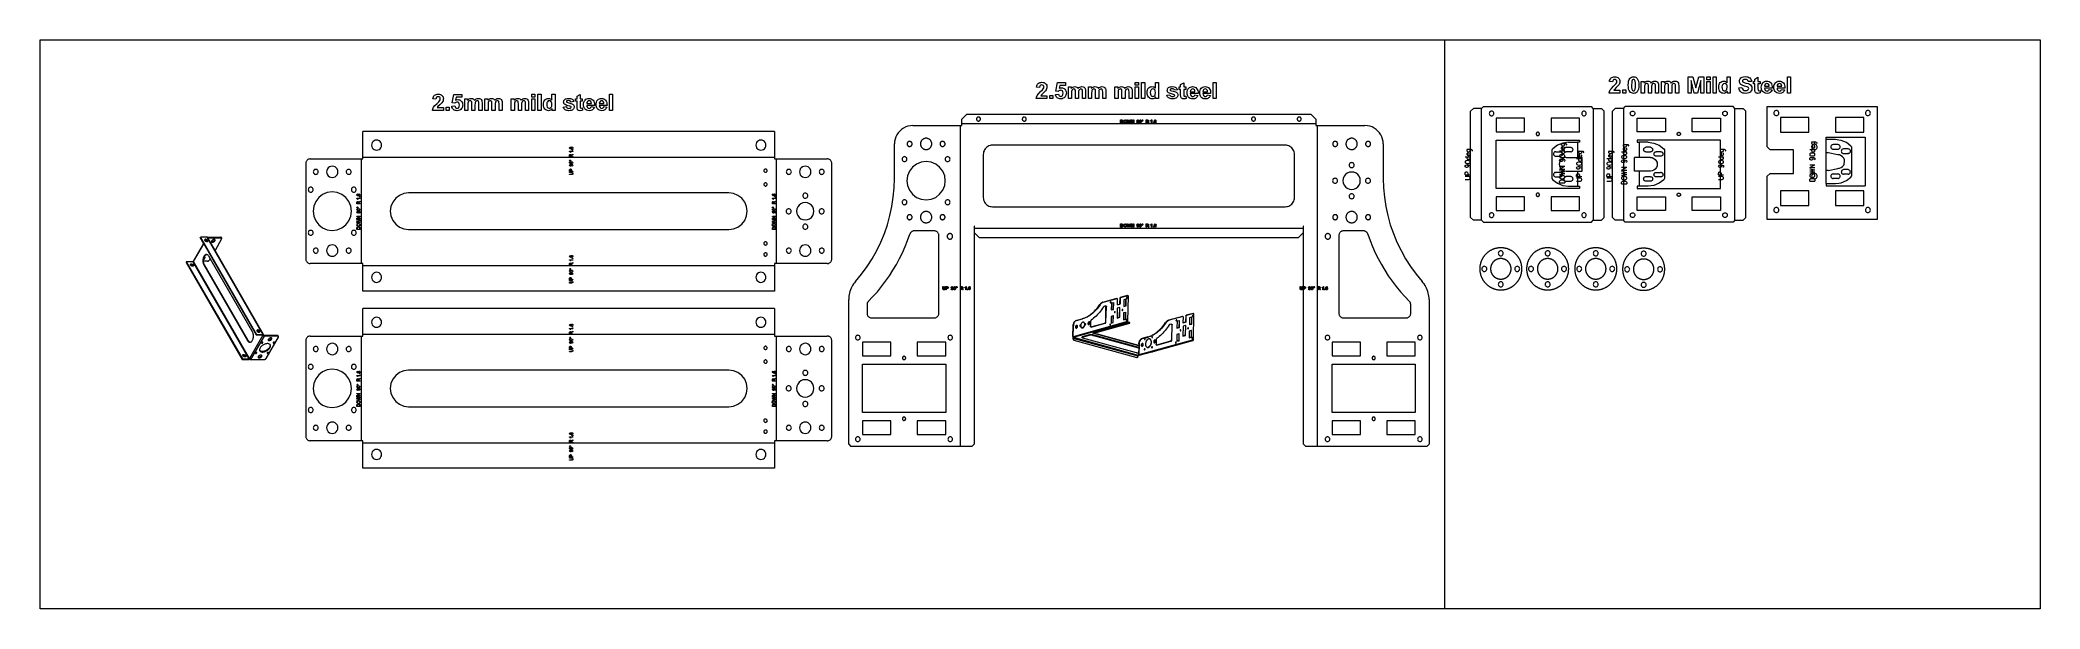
# Model space of a CAD drawing. Extents: x -144 to 2042, y -154 to 468.
import ezdxf

# ---------------------------------------------------------------- set-up
doc = ezdxf.new("R2010")
doc.units = 0
doc.layers.get('0').update_dxf_attribs({"linetype": 'CONTINUOUS', "lineweight": 25, "true_color": 0xffffff})
for name, color, linetype, lineweight in [('2.0mm Mild Steel', 7, 'BYLAYER', 5), ('2.5mm mild steel', 7, 'BYLAYER', 5), ('Layer0', 7, 'BYLAYER', 5), ('MTEXT', 7, 'BYLAYER', 5), ('Shown as Bent', 7, 'BYLAYER', 5)]:
    doc.layers.add(name, color=color, linetype=linetype, lineweight=lineweight)
doc.styles.add('textstyle0', font='')
doc.styles.add('textstyle1', font='')
doc.styles.add('textstyle2', font='')
doc.styles.add('textstyle3', font='')
doc.styles.add('textstyle4', font='')
doc.styles.add('textstyle5', font='')
doc.styles.add('textstyle6', font='')
doc.styles.get('textstyle0').set_extended_font_data('Standard')
doc.styles.get('textstyle1').set_extended_font_data('Standard')
doc.styles.get('textstyle2').set_extended_font_data('Standard')
doc.styles.get('textstyle3').set_extended_font_data('Standard')
doc.styles.get('textstyle4').set_extended_font_data('Standard')
doc.styles.get('textstyle5').set_extended_font_data('Standard')
doc.styles.get('textstyle6').set_extended_font_data('Standard')

msp = doc.modelspace()

# ---------------------------------------------------------------- texts
at = {"char_height": 20, "attachment_point": 2, "rotation": 90}
for s, insert, style in [('\\H5.71429;DOWN 90deg', (1516.9, 333.2), 'textstyle1'), ('\\H5.71429;DOWN 90deg', (1584.7, 332.1), 'textstyle0'), ('\\H5.71429;DOWN 90deg', (1790.4, 334.9), 'textstyle2'), ('\\H5.71429;UP 90deg', (1413.7, 331.9), 'textstyle4'), ('\\H5.71429;UP 90deg', (1535.6, 330), 'textstyle3'), ('\\H5.71429;UP 90deg', (1568.7, 330), 'textstyle5'), ('\\H5.71429;UP 90deg', (1690.6, 331.9), 'textstyle6')]:
    msp.add_mtext(s, dxfattribs=dict(at, insert=insert, style=style))

# ---------------------------------------------------------------- linework, layer by layer
at = {"layer": '2.0mm Mild Steel'}
for p, q in [((1571.5, 422.2), (1571.7, 423.5)), ((1574.9, 421.9), (1571.5, 422.2)), ((1571.7, 423.5), (1572.1, 424.6)), ((1572.1, 424.6), (1572.6, 425.5)), ((1572.6, 425.5), (1573.4, 426.2)), ((1573.4, 426.2), (1574.2, 426.8)), ((1573.7, 414.9), (1576, 417.3)), ((1574.2, 426.8), (1575.2, 427.1)), ((1575.1, 423.1), (1574.9, 421.9)), ((1575.6, 424), (1575.1, 423.1)), ((1575.2, 427.1), (1576.2, 427.4)), ((1576.3, 424.5), (1575.6, 424)), ((1576, 417.3), (1577.9, 419.1)), ((1576.2, 427.4), (1577.3, 427.4)), ((1577.3, 424.6), (1576.3, 424.5)), ((1579, 415.7), (1576.9, 413.8)), ((1577.3, 427.4), (1578.6, 427.3)), ((1578.2, 424.5), (1577.3, 424.6)), ((1577.9, 419.1), (1578.9, 420.2)), ((1578.9, 424), (1578.2, 424.5)), ((1578.6, 427.3), (1579.7, 427.1)), ((1579.4, 423.3), (1578.9, 424)), ((1578.9, 420.2), (1579.4, 421.2)), ((1581.2, 418), (1579, 415.7)), ((1579.6, 422.3), (1579.4, 423.3)), ((1579.4, 421.2), (1579.6, 422.3)), ((1579.7, 427.1), (1580.6, 426.6)), ((1580.6, 426.6), (1581.5, 426)), ((1582, 419.1), (1581.2, 418)), ((1581.5, 426), (1582.1, 425.3)), ((1582.5, 420.2), (1582, 419.1)), ((1582.1, 425.3), (1582.6, 424.4)), ((1582.9, 421.3), (1582.5, 420.2)), ((1582.6, 424.4), (1582.9, 423.5)), ((1582.9, 423.5), (1583, 422.5)), ((1583, 422.5), (1582.9, 421.3)), ((1592.1, 418.4), (1592.2, 420.8)), ((1592.2, 416.1), (1592.1, 418.4)), ((1592.2, 420.8), (1592.5, 422.7)), ((1592.5, 414.1), (1592.2, 416.1)), ((1592.5, 422.7), (1593.1, 424.4)), ((1593.1, 424.4), (1593.9, 425.6)), ((1593.9, 425.6), (1594.6, 426.4)), ((1594.6, 426.4), (1595.6, 427)), ((1595.6, 427), (1596.6, 427.3)), ((1595.8, 421.1), (1595.7, 418.4)), ((1595.7, 418.4), (1595.7, 415.8)), ((1595.7, 415.8), (1596, 414.1)), ((1596, 422.8), (1595.8, 421.1)), ((1596.3, 423.7), (1596, 422.8)), ((1596.8, 424.2), (1596.3, 423.7)), ((1596.6, 427.3), (1597.9, 427.4)), ((1597.3, 424.5), (1596.8, 424.2)), ((1597.9, 424.6), (1597.3, 424.5)), ((1597.9, 427.4), (1599.1, 427.3)), ((1598.4, 424.5), (1597.9, 424.6)), ((1599, 424.2), (1598.4, 424.5)), ((1599.4, 423.6), (1599, 424.2)), ((1599.1, 427.3), (1600.2, 427)), ((1599.7, 422.7), (1599.4, 423.6)), ((1600, 421), (1599.7, 422.7)), ((1599.7, 414), (1600, 415.7)), ((1600.1, 418.4), (1600, 421)), ((1600, 415.7), (1600.1, 418.4)), ((1600.2, 427), (1601.1, 426.4)), ((1601.1, 426.4), (1601.9, 425.6)), ((1601.9, 425.6), (1602.6, 424.3)), ((1602.6, 424.3), (1603.2, 422.7)), ((1603.2, 422.7), (1603.5, 420.7)), ((1603.5, 416.1), (1603.2, 414.1)), ((1603.5, 420.7), (1603.6, 418.4)), ((1603.6, 418.4), (1603.5, 416.1)), ((1606.3, 422.5), (1609.5, 422.5)), ((1606.3, 409.7), (1606.3, 422.5)), ((1609.5, 422.5), (1609.5, 420.7)), ((1609.5, 420.7), (1610.4, 421.6)), ((1609.8, 417.5), (1609.7, 415.9)), ((1609.7, 415.9), (1609.7, 409.7)), ((1610, 418.5), (1609.8, 417.5)), ((1610.4, 419.2), (1610, 418.5)), ((1610.4, 421.6), (1611.3, 422.3)), ((1610.9, 419.8), (1610.4, 419.2)), ((1611.6, 420.1), (1610.9, 419.8)), ((1611.3, 422.3), (1612.4, 422.7)), ((1612.3, 420.2), (1611.6, 420.1)), ((1612.9, 420.1), (1612.3, 420.2)), ((1612.4, 422.7), (1613.5, 422.8)), ((1613.4, 419.9), (1612.9, 420.1)), ((1613.7, 419.6), (1613.4, 419.9)), ((1613.5, 422.8), (1614.6, 422.7)), ((1613.9, 419.1), (1613.7, 419.6)), ((1614.1, 418.2), (1613.9, 419.1)), ((1614.1, 416.7), (1614.1, 418.2)), ((1614.1, 409.7), (1614.1, 416.7)), ((1614.6, 422.7), (1615.6, 422.3)), ((1615.6, 422.3), (1616.4, 421.6)), ((1616.4, 421.6), (1617.1, 420.7)), ((1617.1, 420.7), (1618, 421.6)), ((1617.6, 417.4), (1617.5, 415.8)), ((1617.5, 415.8), (1617.5, 409.7)), ((1617.8, 418.5), (1617.6, 417.4)), ((1618.1, 419.2), (1617.8, 418.5)), ((1618, 421.6), (1618.9, 422.3)), ((1618.7, 419.7), (1618.1, 419.2)), ((1619.3, 420.1), (1618.7, 419.7)), ((1618.9, 422.3), (1619.9, 422.7)), ((1620, 420.2), (1619.3, 420.1)), ((1619.9, 422.7), (1621, 422.8)), ((1620.9, 420), (1620, 420.2)), ((1621.5, 419.5), (1620.9, 420)), ((1621, 422.8), (1622.3, 422.6)), ((1621.7, 418.6), (1621.5, 419.5)), ((1621.8, 417), (1621.7, 418.6)), ((1621.8, 409.7), (1621.8, 417)), ((1622.3, 422.6), (1623.4, 422.2)), ((1623.4, 422.2), (1624.2, 421.5)), ((1624.2, 421.5), (1624.9, 420.5)), ((1624.9, 420.5), (1625.1, 419.4)), ((1625.1, 419.4), (1625.2, 417.9)), ((1625.2, 417.9), (1625.2, 409.7)), ((1628.3, 422.5), (1631.5, 422.5)), ((1628.3, 409.7), (1628.3, 422.5)), ((1631.5, 422.5), (1631.5, 420.7)), ((1631.5, 420.7), (1632.3, 421.6)), ((1631.8, 417.5), (1631.7, 415.9)), ((1631.7, 415.9), (1631.7, 409.7)), ((1632, 418.5), (1631.8, 417.5)), ((1632.4, 419.2), (1632, 418.5)), ((1632.3, 421.6), (1633.3, 422.3)), ((1632.9, 419.8), (1632.4, 419.2)), ((1633.6, 420.1), (1632.9, 419.8)), ((1633.3, 422.3), (1634.3, 422.7)), ((1634.3, 420.2), (1633.6, 420.1)), ((1634.3, 422.7), (1635.5, 422.8)), ((1634.9, 420.1), (1634.3, 420.2)), ((1635.3, 419.9), (1634.9, 420.1)), ((1635.7, 419.6), (1635.3, 419.9)), ((1635.5, 422.8), (1636.6, 422.7)), ((1635.9, 419.1), (1635.7, 419.6)), ((1636, 418.2), (1635.9, 419.1)), ((1636.1, 416.7), (1636, 418.2)), ((1636.1, 409.7), (1636.1, 416.7)), ((1636.6, 422.7), (1637.6, 422.3)), ((1637.6, 422.3), (1638.4, 421.6)), ((1638.4, 421.6), (1639.1, 420.7)), ((1639.1, 420.7), (1640, 421.6)), ((1639.8, 418.5), (1639.5, 417.4)), ((1639.5, 417.4), (1639.5, 415.8)), ((1639.5, 415.8), (1639.5, 409.7)), ((1640.1, 419.2), (1639.8, 418.5)), ((1640, 421.6), (1640.9, 422.3)), ((1640.7, 419.7), (1640.1, 419.2)), ((1641.3, 420.1), (1640.7, 419.7)), ((1640.9, 422.3), (1641.9, 422.7)), ((1642, 420.2), (1641.3, 420.1)), ((1641.9, 422.7), (1643, 422.8)), ((1642.8, 420), (1642, 420.2)), ((1643.4, 419.5), (1642.8, 420)), ((1643, 422.8), (1644.3, 422.6)), ((1643.7, 418.6), (1643.4, 419.5)), ((1643.8, 417), (1643.7, 418.6)), ((1643.8, 409.7), (1643.8, 417)), ((1644.3, 422.6), (1645.4, 422.2)), ((1645.4, 422.2), (1646.2, 421.5)), ((1646.2, 421.5), (1646.8, 420.5)), ((1646.8, 420.5), (1647.1, 419.4)), ((1647.1, 419.4), (1647.2, 417.9)), ((1647.2, 417.9), (1647.2, 409.7)), ((1657.4, 409.7), (1657.4, 427.4)), ((1657.4, 427.4), (1662.8, 427.4)), ((1664.2, 409.7), (1660.7, 423.6)), ((1660.7, 423.6), (1660.7, 409.7)), ((1662.8, 427.4), (1666, 415.3)), ((1666, 415.3), (1669.1, 427.4)), ((1671.2, 423.6), (1667.7, 409.7)), ((1669.1, 427.4), (1674.5, 427.4)), ((1671.2, 409.7), (1671.2, 423.6)), ((1674.5, 427.4), (1674.5, 409.7)), ((1678, 424.2), (1678, 427.4)), ((1678, 427.4), (1681.4, 427.4)), ((1681.4, 424.2), (1678, 424.2)), ((1678, 409.7), (1678, 422.5)), ((1678, 422.5), (1681.4, 422.5)), ((1681.4, 427.4), (1681.4, 424.2)), ((1681.4, 422.5), (1681.4, 409.7)), ((1684.9, 409.7), (1684.9, 427.4)), ((1684.9, 427.4), (1688.3, 427.4)), ((1688.3, 427.4), (1688.3, 409.7)), ((1691, 416.1), (1691.1, 417.7)), ((1691.1, 414.6), (1691, 416.1)), ((1691.1, 417.7), (1691.4, 419)), ((1691.4, 419), (1691.9, 420.1)), ((1691.9, 420.1), (1692.5, 421.1)), ((1692.5, 421.1), (1693.4, 421.8)), ((1693.4, 421.8), (1694.3, 422.4)), ((1694.3, 422.4), (1695.3, 422.7)), ((1694.7, 418), (1694.5, 416.4)), ((1694.5, 416.4), (1694.6, 414.6)), ((1694.9, 418.7), (1694.7, 418)), ((1695.3, 419.2), (1694.9, 418.7)), ((1695.3, 422.7), (1696.4, 422.8)), ((1696.2, 419.9), (1695.3, 419.2)), ((1697.3, 420.2), (1696.2, 419.9)), ((1696.4, 422.8), (1697.5, 422.7)), ((1698.4, 419.9), (1697.3, 420.2)), ((1697.5, 422.7), (1698.4, 422.3)), ((1698.4, 422.3), (1699.3, 421.8)), ((1699.4, 419.2), (1698.4, 419.9)), ((1699.3, 421.8), (1700.1, 421)), ((1699.7, 418.6), (1699.4, 419.2)), ((1700, 417.9), (1699.7, 418.6)), ((1699.9, 414.3), (1700.1, 416)), ((1700.1, 416), (1700, 417.9)), ((1700.1, 421), (1700.1, 427.4)), ((1700.1, 427.4), (1703.5, 427.4)), ((1703.5, 427.4), (1703.5, 409.7)), ((1712.9, 415.4), (1716.3, 415.8)), ((1713.1, 414), (1712.9, 415.4)), ((1713.5, 422.7), (1713.7, 424)), ((1713.6, 421.7), (1713.5, 422.7)), ((1713.9, 420.8), (1713.6, 421.7)), ((1713.7, 424), (1714.3, 425.3)), ((1714.4, 419.9), (1713.9, 420.8)), ((1714.3, 425.3), (1715.2, 426.3)), ((1715.1, 419.2), (1714.4, 419.9)), ((1715.8, 418.7), (1715.1, 419.2)), ((1715.2, 426.3), (1716.5, 427.1)), ((1716.7, 418.2), (1715.8, 418.7)), ((1716.3, 415.8), (1716.8, 414.2)), ((1716.5, 427.1), (1718.1, 427.5)), ((1719.2, 417.4), (1716.7, 418.2)), ((1717.1, 423.6), (1716.9, 423)), ((1716.9, 423), (1717.1, 422.4)), ((1717.5, 424.1), (1717.1, 423.6)), ((1717.1, 422.4), (1717.4, 421.9)), ((1717.4, 421.9), (1718.6, 421.3)), ((1718.5, 424.5), (1717.5, 424.1)), ((1718.1, 427.5), (1720, 427.7)), ((1719.9, 424.7), (1718.5, 424.5)), ((1718.6, 421.3), (1720.7, 420.7)), ((1722, 416.6), (1719.2, 417.4)), ((1721.2, 424.6), (1719.9, 424.7)), ((1720, 427.7), (1721.5, 427.6)), ((1720.7, 420.7), (1723, 420.1)), ((1722.2, 424.1), (1721.2, 424.6)), ((1721.5, 427.6), (1722.9, 427.3)), ((1722.8, 416.3), (1722, 416.6)), ((1722.8, 423.3), (1722.2, 424.1)), ((1723.2, 422.2), (1722.8, 423.3)), ((1723.3, 415.9), (1722.8, 416.3)), ((1722.9, 427.3), (1724, 426.8)), ((1723, 420.1), (1724.6, 419.4)), ((1726.7, 422.3), (1723.2, 422.2)), ((1723.6, 415.4), (1723.3, 415.9)), ((1723.7, 414.8), (1723.6, 415.4)), ((1724, 426.8), (1725, 426.2)), ((1724.6, 419.4), (1725.7, 418.7)), ((1725, 426.2), (1725.7, 425.4)), ((1725.7, 425.4), (1726.3, 424.5)), ((1725.7, 418.7), (1726.5, 417.6)), ((1726.3, 424.5), (1726.6, 423.5)), ((1726.5, 417.6), (1727.1, 416.4)), ((1726.6, 423.5), (1726.7, 422.3)), ((1727.1, 416.4), (1727.3, 414.8)), ((1728.8, 419.8), (1728.8, 422.5)), ((1728.8, 422.5), (1730.4, 422.5)), ((1730.4, 419.8), (1728.8, 419.8)), ((1730.4, 425), (1733.8, 427)), ((1730.4, 422.5), (1730.4, 425)), ((1730.4, 414.2), (1730.4, 419.8)), ((1733.8, 427), (1733.8, 422.5)), ((1733.8, 422.5), (1736.1, 422.5)), ((1736.1, 419.8), (1733.8, 419.8)), ((1733.8, 419.8), (1733.8, 414.6)), ((1736.1, 422.5), (1736.1, 419.8)), ((1737.5, 416), (1737.6, 417.5)), ((1737.6, 414.7), (1737.5, 416)), ((1737.6, 417.5), (1737.9, 418.8)), ((1737.9, 418.8), (1738.4, 420)), ((1738.4, 420), (1739.1, 421)), ((1739.1, 421), (1740, 421.8)), ((1740, 421.8), (1741, 422.3)), ((1741, 422.3), (1742.1, 422.7)), ((1741.2, 418.4), (1741, 417.2)), ((1741, 417.2), (1746.1, 417.2)), ((1741.7, 419.4), (1741.2, 418.4)), ((1742.5, 420), (1741.7, 419.4)), ((1742.1, 422.7), (1743.4, 422.8)), ((1743.6, 420.2), (1742.5, 420)), ((1743.4, 422.8), (1744.7, 422.7)), ((1744.5, 420), (1743.6, 420.2)), ((1745.3, 419.4), (1744.5, 420)), ((1744.7, 422.7), (1745.9, 422.3)), ((1745.9, 418.5), (1745.3, 419.4)), ((1745.9, 422.3), (1747, 421.7)), ((1746.1, 417.2), (1745.9, 418.5)), ((1747, 421.7), (1747.9, 420.9)), ((1747.9, 420.9), (1748.6, 419.8)), ((1748.6, 419.8), (1749.1, 418.5)), ((1749.1, 418.5), (1749.4, 416.9)), ((1749.4, 416.9), (1749.5, 415.1)), ((1751.2, 416), (1751.3, 417.5)), ((1751.3, 414.7), (1751.2, 416)), ((1751.3, 417.5), (1751.6, 418.8)), ((1751.6, 418.8), (1752.2, 420)), ((1752.2, 420), (1752.9, 421)), ((1752.9, 421), (1753.8, 421.8)), ((1753.8, 421.8), (1754.8, 422.3)), ((1754.8, 422.3), (1755.9, 422.7)), ((1754.9, 418.4), (1754.8, 417.2)), ((1754.8, 417.2), (1759.8, 417.2)), ((1755.5, 419.4), (1754.9, 418.4)), ((1756.3, 420), (1755.5, 419.4)), ((1755.9, 422.7), (1757.1, 422.8)), ((1757.3, 420.2), (1756.3, 420)), ((1757.1, 422.8), (1758.5, 422.7)), ((1758.3, 420), (1757.3, 420.2)), ((1759.1, 419.4), (1758.3, 420)), ((1758.5, 422.7), (1759.7, 422.3)), ((1759.6, 418.5), (1759.1, 419.4)), ((1759.8, 417.2), (1759.6, 418.5)), ((1759.7, 422.3), (1760.7, 421.7)), ((1760.7, 421.7), (1761.6, 420.9)), ((1761.6, 420.9), (1762.3, 419.8)), ((1762.3, 419.8), (1762.8, 418.5)), ((1762.8, 418.5), (1763.1, 416.9)), ((1763.1, 416.9), (1763.2, 415.1)), ((1766, 409.7), (1766, 427.4)), ((1766, 427.4), (1769.4, 427.4)), ((1769.4, 427.4), (1769.4, 409.7)), ((1571.1, 409.7), (1571.5, 411.4)), ((1583, 409.7), (1571.1, 409.7)), ((1571.5, 411.4), (1572.2, 413.1)), ((1572.2, 413.1), (1573.7, 414.9)), ((1576.9, 413.8), (1576.2, 412.8)), ((1576.2, 412.8), (1583, 412.8)), ((1583, 412.8), (1583, 409.7)), ((1586, 409.7), (1586, 413.1)), ((1586, 413.1), (1589.4, 413.1)), ((1589.4, 409.7), (1586, 409.7)), ((1589.4, 413.1), (1589.4, 409.7)), ((1593, 412.5), (1592.5, 414.1)), ((1593.7, 411.4), (1593, 412.5)), ((1594.5, 410.5), (1593.7, 411.4)), ((1595.5, 409.9), (1594.5, 410.5)), ((1596.6, 409.5), (1595.5, 409.9)), ((1596, 414.1), (1596.3, 413.1)), ((1596.3, 413.1), (1596.8, 412.6)), ((1597.9, 409.4), (1596.6, 409.5)), ((1596.8, 412.6), (1597.3, 412.3)), ((1597.3, 412.3), (1597.9, 412.2)), ((1597.9, 412.2), (1598.4, 412.3)), ((1599.1, 409.5), (1597.9, 409.4)), ((1598.4, 412.3), (1599, 412.6)), ((1599, 412.6), (1599.4, 413.1)), ((1600.1, 409.8), (1599.1, 409.5)), ((1599.4, 413.1), (1599.7, 414)), ((1601.1, 410.4), (1600.1, 409.8)), ((1601.9, 411.2), (1601.1, 410.4)), ((1602.6, 412.5), (1601.9, 411.2)), ((1603.2, 414.1), (1602.6, 412.5)), ((1609.7, 409.7), (1606.3, 409.7)), ((1617.5, 409.7), (1614.1, 409.7)), ((1625.2, 409.7), (1621.8, 409.7)), ((1631.7, 409.7), (1628.3, 409.7)), ((1639.5, 409.7), (1636.1, 409.7)), ((1647.2, 409.7), (1643.8, 409.7)), ((1660.7, 409.7), (1657.4, 409.7)), ((1667.7, 409.7), (1664.2, 409.7)), ((1674.5, 409.7), (1671.2, 409.7)), ((1681.4, 409.7), (1678, 409.7)), ((1688.3, 409.7), (1684.9, 409.7)), ((1691.4, 413.3), (1691.1, 414.6)), ((1691.9, 412.1), (1691.4, 413.3)), ((1692.6, 411.2), (1691.9, 412.1)), ((1693.4, 410.4), (1692.6, 411.2)), ((1694.3, 409.8), (1693.4, 410.4)), ((1695.3, 409.5), (1694.3, 409.8)), ((1694.6, 414.6), (1695, 413.4)), ((1695, 413.4), (1695.5, 412.8)), ((1696.4, 409.4), (1695.3, 409.5)), ((1695.5, 412.8), (1696, 412.4)), ((1696, 412.4), (1696.6, 412.1)), ((1697.5, 409.5), (1696.4, 409.4)), ((1696.6, 412.1), (1697.3, 412.1)), ((1697.3, 412.1), (1698.4, 412.3)), ((1698.5, 409.9), (1697.5, 409.5)), ((1698.4, 412.3), (1699.3, 413.1)), ((1699.5, 410.6), (1698.5, 409.9)), ((1699.3, 413.1), (1699.7, 413.6)), ((1700.4, 411.6), (1699.5, 410.6)), ((1699.7, 413.6), (1699.9, 414.3)), ((1700.4, 409.7), (1700.4, 411.6)), ((1703.5, 409.7), (1700.4, 409.7)), ((1713.6, 412.8), (1713.1, 414)), ((1714.2, 411.8), (1713.6, 412.8)), ((1715, 410.9), (1714.2, 411.8)), ((1716, 410.2), (1715, 410.9)), ((1717.2, 409.7), (1716, 410.2)), ((1716.8, 414.2), (1717.6, 413.2)), ((1718.6, 409.5), (1717.2, 409.7)), ((1717.6, 413.2), (1718.7, 412.6)), ((1720.2, 409.4), (1718.6, 409.5)), ((1718.7, 412.6), (1720.2, 412.4)), ((1720.2, 412.4), (1721.7, 412.6)), ((1722.3, 409.5), (1720.2, 409.4)), ((1721.7, 412.6), (1722.8, 413.1)), ((1724, 410), (1722.3, 409.5)), ((1722.8, 413.1), (1723.5, 413.9)), ((1723.5, 413.9), (1723.7, 414.8)), ((1725.4, 410.8), (1724, 410)), ((1726.4, 412), (1725.4, 410.8)), ((1727, 413.3), (1726.4, 412)), ((1727.3, 414.8), (1727, 413.3)), ((1730.5, 411.8), (1730.4, 414.2)), ((1730.7, 411.1), (1730.5, 411.8)), ((1731, 410.5), (1730.7, 411.1)), ((1731.4, 410), (1731, 410.5)), ((1732.1, 409.7), (1731.4, 410)), ((1732.8, 409.5), (1732.1, 409.7)), ((1733.7, 409.4), (1732.8, 409.5)), ((1735.1, 409.5), (1733.7, 409.4)), ((1733.8, 414.6), (1733.9, 412.8)), ((1733.9, 412.8), (1734.2, 412.4)), ((1734.2, 412.4), (1734.7, 412.2)), ((1734.7, 412.2), (1736.1, 412.5)), ((1736.4, 409.9), (1735.1, 409.5)), ((1736.1, 412.5), (1736.4, 409.9)), ((1737.8, 413.5), (1737.6, 414.7)), ((1738.2, 412.5), (1737.8, 413.5)), ((1738.7, 411.6), (1738.2, 412.5)), ((1739.7, 410.6), (1738.7, 411.6)), ((1740.8, 409.9), (1739.7, 410.6)), ((1742.1, 409.5), (1740.8, 409.9)), ((1749.5, 415.1), (1741, 415.1)), ((1741, 415.1), (1741.2, 413.8)), ((1741.2, 413.8), (1741.8, 412.8)), ((1741.8, 412.8), (1742.7, 412.1)), ((1743.7, 409.4), (1742.1, 409.5)), ((1742.7, 412.1), (1743.7, 411.9)), ((1743.7, 411.9), (1744.5, 412)), ((1745.6, 409.6), (1743.7, 409.4)), ((1744.5, 412), (1745.1, 412.3)), ((1745.1, 412.3), (1745.5, 412.9)), ((1745.5, 412.9), (1745.9, 413.7)), ((1746.5, 409.9), (1745.6, 409.6)), ((1745.9, 413.7), (1749.3, 413.2)), ((1747.2, 410.3), (1746.5, 409.9)), ((1747.9, 410.9), (1747.2, 410.3)), ((1748.4, 411.5), (1747.9, 410.9)), ((1749.3, 413.2), (1748.4, 411.5)), ((1751.5, 413.5), (1751.3, 414.7)), ((1751.9, 412.5), (1751.5, 413.5)), ((1752.5, 411.6), (1751.9, 412.5)), ((1753.4, 410.6), (1752.5, 411.6)), ((1754.5, 409.9), (1753.4, 410.6)), ((1755.9, 409.5), (1754.5, 409.9)), ((1763.2, 415.1), (1754.7, 415.1)), ((1754.7, 415.1), (1754.9, 413.8)), ((1754.9, 413.8), (1755.5, 412.8)), ((1755.5, 412.8), (1756.4, 412.1)), ((1757.4, 409.4), (1755.9, 409.5)), ((1756.4, 412.1), (1757.5, 411.9)), ((1759.4, 409.6), (1757.4, 409.4)), ((1757.5, 411.9), (1758.2, 412)), ((1758.2, 412), (1758.8, 412.3)), ((1758.8, 412.3), (1759.3, 412.9)), ((1759.3, 412.9), (1759.6, 413.7)), ((1760.2, 409.9), (1759.4, 409.6)), ((1759.6, 413.7), (1763, 413.2)), ((1761, 410.3), (1760.2, 409.9)), ((1761.6, 410.9), (1761, 410.3)), ((1762.2, 411.5), (1761.6, 410.9)), ((1763, 413.2), (1762.2, 411.5)), ((1769.4, 409.7), (1766, 409.7))]:
    msp.add_line(p, q, dxfattribs=at)
at = {"layer": '2.5mm mild steel'}
for p, q in [((945.2, 416.2), (945.5, 417.5)), ((948.6, 415.9), (945.2, 416.2)), ((945.5, 417.5), (945.9, 418.6)), ((945.9, 418.6), (946.4, 419.5)), ((946.4, 419.5), (947.1, 420.2)), ((947.1, 420.2), (948, 420.8)), ((948, 420.8), (948.9, 421.2)), ((948.9, 417.2), (948.6, 415.9)), ((948.9, 421.2), (950, 421.4)), ((949.4, 418), (948.9, 417.2)), ((950.1, 418.5), (949.4, 418)), ((950, 421.4), (951.1, 421.5)), ((951, 418.6), (950.1, 418.5)), ((952, 418.5), (951, 418.6)), ((951.1, 421.5), (952.4, 421.4)), ((952.7, 418), (952, 418.5)), ((952.4, 421.4), (953.5, 421.1)), ((953.2, 417.3), (952.7, 418)), ((953.3, 416.3), (953.2, 417.3)), ((953.2, 415.3), (953.3, 416.3)), ((953.5, 421.1), (954.4, 420.7)), ((954.4, 420.7), (955.2, 420)), ((955.2, 420), (955.9, 419.3)), ((955.9, 419.3), (956.4, 418.5)), ((956.6, 415.4), (956.3, 414.3)), ((956.4, 418.5), (956.6, 417.5)), ((956.6, 417.5), (956.7, 416.5)), ((956.7, 416.5), (956.6, 415.4)), ((966.4, 411.9), (968.1, 421.1)), ((968.1, 421.1), (977.1, 421.1)), ((970.7, 418), (970.1, 415)), ((970.1, 415), (971.3, 415.4)), ((977.1, 418), (970.7, 418)), ((971.3, 415.4), (972.5, 415.5)), ((972.5, 415.5), (973.5, 415.4)), ((973.5, 415.4), (974.5, 415.1)), ((977.1, 421.1), (977.1, 418)), ((980.1, 416.5), (983.3, 416.5)), ((980.1, 403.7), (980.1, 416.5)), ((983.3, 416.5), (983.3, 414.8)), ((983.3, 414.8), (984.1, 415.7)), ((984.1, 415.7), (985.1, 416.3)), ((985.1, 416.3), (986.1, 416.7)), ((986.1, 416.7), (987.2, 416.8)), ((987.2, 416.8), (988.4, 416.7)), ((988.4, 416.7), (989.4, 416.3)), ((989.4, 416.3), (990.2, 415.7)), ((990.2, 415.7), (990.9, 414.8)), ((990.9, 414.8), (991.7, 415.7)), ((991.7, 415.7), (992.7, 416.3)), ((992.7, 416.3), (993.7, 416.7)), ((993.7, 416.7), (994.8, 416.8)), ((994.8, 416.8), (996.1, 416.7)), ((996.1, 416.7), (997.2, 416.2)), ((997.2, 416.2), (998, 415.5)), ((998, 415.5), (998.6, 414.5)), ((1002.1, 416.5), (1005.2, 416.5)), ((1002.1, 403.7), (1002.1, 416.5)), ((1005.2, 416.5), (1005.2, 414.8)), ((1005.2, 414.8), (1006.1, 415.7)), ((1006.1, 415.7), (1007.1, 416.3)), ((1007.1, 416.3), (1008.1, 416.7)), ((1008.1, 416.7), (1009.2, 416.8)), ((1009.2, 416.8), (1010.4, 416.7)), ((1010.4, 416.7), (1011.4, 416.3)), ((1011.4, 416.3), (1012.2, 415.7)), ((1012.2, 415.7), (1012.9, 414.8)), ((1012.9, 414.8), (1013.7, 415.7)), ((1013.7, 415.7), (1014.7, 416.3)), ((1014.7, 416.3), (1015.7, 416.7)), ((1015.7, 416.7), (1016.8, 416.8)), ((1016.8, 416.8), (1018.1, 416.7)), ((1018.1, 416.7), (1019.2, 416.2)), ((1019.2, 416.2), (1020, 415.5)), ((1020, 415.5), (1020.6, 414.5)), ((1031, 416.5), (1034.1, 416.5)), ((1031, 403.7), (1031, 416.5)), ((1034.1, 416.5), (1034.1, 414.8)), ((1034.1, 414.8), (1035, 415.7)), ((1035, 415.7), (1035.9, 416.3)), ((1035.9, 416.3), (1037, 416.7)), ((1037, 416.7), (1038.1, 416.8)), ((1038.1, 416.8), (1039.2, 416.7)), ((1039.2, 416.7), (1040.2, 416.3)), ((1040.2, 416.3), (1041, 415.7)), ((1041, 415.7), (1041.7, 414.8)), ((1041.7, 414.8), (1042.6, 415.7)), ((1042.6, 415.7), (1043.5, 416.3)), ((1043.5, 416.3), (1044.5, 416.7)), ((1044.5, 416.7), (1045.6, 416.8)), ((1045.6, 416.8), (1046.9, 416.7)), ((1046.9, 416.7), (1048, 416.2)), ((1048, 416.2), (1048.9, 415.5)), ((1048.9, 415.5), (1049.5, 414.5)), ((1053.2, 418.2), (1053.2, 421.4)), ((1053.2, 421.4), (1056.6, 421.4)), ((1056.6, 418.2), (1053.2, 418.2)), ((1053.2, 403.7), (1053.2, 416.5)), ((1053.2, 416.5), (1056.6, 416.5)), ((1056.6, 421.4), (1056.6, 418.2)), ((1056.6, 416.5), (1056.6, 403.7)), ((1060.1, 403.7), (1060.1, 421.4)), ((1060.1, 421.4), (1063.5, 421.4)), ((1063.5, 421.4), (1063.5, 403.7)), ((1067.7, 415.1), (1068.5, 415.8)), ((1068.5, 415.8), (1069.4, 416.4)), ((1069.4, 416.4), (1070.5, 416.7)), ((1070.5, 416.7), (1071.6, 416.8)), ((1071.6, 416.8), (1072.6, 416.7)), ((1072.6, 416.7), (1073.6, 416.4)), ((1073.6, 416.4), (1074.5, 415.8)), ((1074.5, 415.8), (1075.3, 415)), ((1075.3, 415), (1075.3, 421.4)), ((1075.3, 421.4), (1078.7, 421.4)), ((1078.7, 421.4), (1078.7, 403.7)), ((1088.9, 415.1), (1089.5, 415.7)), ((1089.5, 415.7), (1090.3, 416.2)), ((1090.3, 416.2), (1091.2, 416.5)), ((1091.2, 416.5), (1092.3, 416.7)), ((1092.3, 416.7), (1093.6, 416.8)), ((1093.6, 416.8), (1095.9, 416.6)), ((1095.9, 416.6), (1096.8, 416.3)), ((1096.8, 416.3), (1097.5, 415.9)), ((1097.5, 415.9), (1098.1, 415.5)), ((1098.1, 415.5), (1098.6, 414.9)), ((1101.3, 413.8), (1101.3, 416.5)), ((1101.3, 416.5), (1102.8, 416.5)), ((1102.8, 419.1), (1106.2, 421)), ((1102.8, 416.5), (1102.8, 419.1)), ((1106.2, 421), (1106.2, 416.5)), ((1106.2, 416.5), (1108.5, 416.5)), ((1108.5, 416.5), (1108.5, 413.8)), ((1111.6, 415), (1112.5, 415.8)), ((1112.5, 415.8), (1113.5, 416.3)), ((1113.5, 416.3), (1114.6, 416.7)), ((1114.6, 416.7), (1115.8, 416.8)), ((1115.8, 416.8), (1117.1, 416.7)), ((1117.1, 416.7), (1118.3, 416.3)), ((1118.3, 416.3), (1119.4, 415.7)), ((1119.4, 415.7), (1120.3, 414.9)), ((1125.3, 415), (1126.2, 415.8)), ((1126.2, 415.8), (1127.2, 416.3)), ((1127.2, 416.3), (1128.3, 416.7)), ((1128.3, 416.7), (1129.5, 416.8)), ((1129.5, 416.8), (1130.9, 416.7)), ((1130.9, 416.7), (1132.1, 416.3)), ((1132.1, 416.3), (1133.1, 415.7)), ((1133.1, 415.7), (1134, 414.9)), ((1138.4, 403.7), (1138.4, 421.4)), ((1138.4, 421.4), (1141.8, 421.4)), ((1141.8, 421.4), (1141.8, 403.7)), ((285.5, 403.3), (285.7, 404.6)), ((288.9, 403), (285.5, 403.3)), ((285.5, 392.5), (286.3, 394.2)), ((285.7, 404.6), (286.1, 405.7)), ((286.1, 405.7), (286.7, 406.6)), ((286.3, 394.2), (287.7, 396)), ((286.7, 406.6), (287.4, 407.3)), ((287.4, 407.3), (288.2, 407.9)), ((287.7, 396), (290.1, 398.4)), ((288.2, 407.9), (289.2, 408.2)), ((289.1, 404.2), (288.9, 403)), ((289.6, 405.1), (289.1, 404.2)), ((289.2, 408.2), (290.2, 408.5)), ((290.3, 405.6), (289.6, 405.1)), ((290.1, 398.4), (291.9, 400.2)), ((290.2, 408.5), (291.4, 408.6)), ((291.3, 405.7), (290.3, 405.6)), ((291, 394.9), (290.3, 393.9)), ((290.3, 393.9), (297, 393.9)), ((293, 396.8), (291, 394.9)), ((292.3, 405.6), (291.3, 405.7)), ((291.4, 408.6), (292.6, 408.5)), ((291.9, 400.2), (292.9, 401.3)), ((293, 405.1), (292.3, 405.6)), ((292.6, 408.5), (293.7, 408.2)), ((292.9, 401.3), (293.4, 402.4)), ((293.4, 404.4), (293, 405.1)), ((295.2, 399.1), (293, 396.8)), ((293.6, 403.4), (293.4, 404.4)), ((293.4, 402.4), (293.6, 403.4)), ((293.7, 408.2), (294.7, 407.8)), ((294.7, 407.8), (295.5, 407.1)), ((296, 400.2), (295.2, 399.1)), ((295.5, 407.1), (296.2, 406.4)), ((296.6, 401.4), (296, 400.2)), ((296.2, 406.4), (296.6, 405.6)), ((296.6, 405.6), (296.9, 404.6)), ((296.9, 402.5), (296.6, 401.4)), ((296.9, 404.6), (297, 403.6)), ((297, 403.6), (296.9, 402.5)), ((297, 393.9), (297, 390.8)), ((300, 390.8), (300, 394.2)), ((300, 394.2), (303.4, 394.2)), ((303.4, 394.2), (303.4, 390.8)), ((306.2, 395.3), (309.6, 395.7)), ((306.4, 394.3), (306.2, 395.3)), ((306.8, 393.3), (306.4, 394.3)), ((306.6, 399), (308.4, 408.2)), ((309.4, 398.6), (306.6, 399)), ((308.4, 408.2), (317.3, 408.2)), ((310, 399.2), (309.4, 398.6)), ((309.6, 395.7), (309.9, 394.7)), ((309.9, 394.7), (310.4, 393.9)), ((310.6, 399.6), (310, 399.2)), ((310.9, 405.1), (310.4, 402.1)), ((310.4, 402.1), (311.5, 402.5)), ((310.4, 393.9), (311.2, 393.4)), ((311.3, 399.8), (310.6, 399.6)), ((317.3, 405.1), (310.9, 405.1)), ((312, 399.9), (311.3, 399.8)), ((311.5, 402.5), (312.7, 402.6)), ((313.1, 399.7), (312, 399.9)), ((312.7, 402.6), (313.8, 402.5)), ((313.9, 399.1), (313.1, 399.7)), ((313.1, 393.4), (313.9, 394.1)), ((313.8, 402.5), (314.8, 402.2)), ((314.4, 398.1), (313.9, 399.1)), ((313.9, 394.1), (314.4, 395.1)), ((314.6, 396.7), (314.4, 398.1)), ((314.4, 395.1), (314.6, 396.7)), ((314.8, 402.2), (315.7, 401.7)), ((315.7, 401.7), (316.5, 401)), ((316.5, 401), (317.2, 400.1)), ((317.4, 393.7), (316.8, 392.8)), ((317.2, 400.1), (317.7, 399.1)), ((317.3, 408.2), (317.3, 405.1)), ((317.8, 394.7), (317.4, 393.7)), ((317.7, 399.1), (318, 398)), ((318, 395.7), (317.8, 394.7)), ((318, 398), (318.1, 396.7)), ((318.1, 396.7), (318, 395.7)), ((320.4, 403.6), (323.5, 403.6)), ((320.4, 390.8), (320.4, 403.6)), ((323.5, 403.6), (323.5, 401.9)), ((323.5, 401.9), (324.4, 402.7)), ((324, 399.7), (323.8, 398.6)), ((323.8, 398.6), (323.8, 397)), ((323.8, 397), (323.8, 390.8)), ((324.4, 400.4), (324, 399.7)), ((324.4, 402.7), (325.3, 403.4)), ((324.9, 400.9), (324.4, 400.4)), ((325.6, 401.2), (324.9, 400.9)), ((325.3, 403.4), (326.4, 403.8)), ((326.4, 401.3), (325.6, 401.2)), ((326.4, 403.8), (327.5, 403.9)), ((326.9, 401.2), (326.4, 401.3)), ((327.4, 401), (326.9, 401.2)), ((327.7, 400.7), (327.4, 401)), ((327.5, 403.9), (328.7, 403.8)), ((327.9, 400.2), (327.7, 400.7)), ((328.1, 399.3), (327.9, 400.2)), ((328.1, 397.8), (328.1, 399.3)), ((328.1, 390.8), (328.1, 397.8)), ((328.7, 403.8), (329.6, 403.4)), ((329.6, 403.4), (330.5, 402.7)), ((330.5, 402.7), (331.1, 401.9)), ((331.1, 401.9), (332, 402.7)), ((331.6, 398.5), (331.5, 396.9)), ((331.5, 396.9), (331.5, 390.8)), ((331.8, 399.6), (331.6, 398.5)), ((332.2, 400.3), (331.8, 399.6)), ((332, 402.7), (332.9, 403.4)), ((332.7, 400.9), (332.2, 400.3)), ((333.4, 401.2), (332.7, 400.9)), ((332.9, 403.4), (334, 403.8)), ((334, 401.3), (333.4, 401.2)), ((334, 403.8), (335, 403.9)), ((334.9, 401.1), (334, 401.3)), ((335.5, 400.6), (334.9, 401.1)), ((335, 403.9), (336.3, 403.8)), ((335.8, 399.7), (335.5, 400.6)), ((335.8, 398.1), (335.8, 399.7)), ((335.8, 390.8), (335.8, 398.1)), ((336.3, 403.8), (337.4, 403.3)), ((337.4, 403.3), (338.3, 402.6)), ((338.3, 402.6), (338.9, 401.6)), ((338.9, 401.6), (339.1, 400.6)), ((339.1, 400.6), (339.2, 399)), ((339.2, 399), (339.2, 390.8)), ((342.4, 403.6), (345.5, 403.6)), ((342.4, 390.8), (342.4, 403.6)), ((345.5, 403.6), (345.5, 401.9)), ((345.5, 401.9), (346.4, 402.7)), ((346, 399.7), (345.8, 398.6)), ((345.8, 398.6), (345.8, 397)), ((345.8, 397), (345.8, 390.8)), ((346.4, 400.4), (346, 399.7)), ((346.4, 402.7), (347.3, 403.4)), ((346.9, 400.9), (346.4, 400.4)), ((347.6, 401.2), (346.9, 400.9)), ((347.3, 403.4), (348.4, 403.8)), ((348.3, 401.3), (347.6, 401.2)), ((348.9, 401.2), (348.3, 401.3)), ((348.4, 403.8), (349.5, 403.9)), ((349.4, 401), (348.9, 401.2)), ((349.7, 400.7), (349.4, 401)), ((349.5, 403.9), (350.6, 403.8)), ((349.9, 400.2), (349.7, 400.7)), ((350.1, 399.3), (349.9, 400.2)), ((350.1, 397.8), (350.1, 399.3)), ((350.1, 390.8), (350.1, 397.8)), ((350.6, 403.8), (351.6, 403.4)), ((351.6, 403.4), (352.4, 402.7)), ((352.4, 402.7), (353.1, 401.9)), ((353.1, 401.9), (354, 402.7)), ((353.6, 398.5), (353.5, 396.9)), ((353.5, 396.9), (353.5, 390.8)), ((353.8, 399.6), (353.6, 398.5)), ((354.1, 400.3), (353.8, 399.6)), ((354, 402.7), (354.9, 403.4)), ((354.7, 400.9), (354.1, 400.3)), ((355.3, 401.2), (354.7, 400.9)), ((354.9, 403.4), (355.9, 403.8)), ((356, 401.3), (355.3, 401.2)), ((355.9, 403.8), (357, 403.9)), ((356.9, 401.1), (356, 401.3)), ((357.5, 400.6), (356.9, 401.1)), ((357, 403.9), (358.3, 403.8)), ((357.7, 399.7), (357.5, 400.6)), ((357.8, 398.1), (357.7, 399.7)), ((357.8, 390.8), (357.8, 398.1)), ((358.3, 403.8), (359.4, 403.3)), ((359.4, 403.3), (360.3, 402.6)), ((360.3, 402.6), (360.9, 401.6)), ((360.9, 401.6), (361.1, 400.6)), ((361.1, 400.6), (361.2, 399)), ((361.2, 399), (361.2, 390.8)), ((371.2, 403.6), (374.3, 403.6)), ((371.2, 390.8), (371.2, 403.6)), ((374.3, 403.6), (374.3, 401.9)), ((374.3, 401.9), (375.2, 402.7)), ((374.7, 398.6), (374.6, 397)), ((374.6, 397), (374.6, 390.8)), ((374.9, 399.7), (374.7, 398.6)), ((375.2, 400.4), (374.9, 399.7)), ((375.2, 402.7), (376.2, 403.4)), ((375.8, 400.9), (375.2, 400.4)), ((376.4, 401.2), (375.8, 400.9)), ((376.2, 403.4), (377.2, 403.8)), ((377.2, 401.3), (376.4, 401.2)), ((377.2, 403.8), (378.3, 403.9)), ((377.8, 401.2), (377.2, 401.3)), ((378.2, 401), (377.8, 401.2)), ((378.6, 400.7), (378.2, 401)), ((378.3, 403.9), (379.5, 403.8)), ((378.8, 400.2), (378.6, 400.7)), ((378.9, 399.3), (378.8, 400.2)), ((379, 397.8), (378.9, 399.3)), ((379, 390.8), (379, 397.8)), ((379.5, 403.8), (380.5, 403.4)), ((380.5, 403.4), (381.3, 402.7)), ((381.3, 402.7), (382, 401.9)), ((382, 401.9), (382.8, 402.7)), ((382.6, 399.6), (382.4, 398.5)), ((382.4, 398.5), (382.4, 396.9)), ((382.4, 396.9), (382.4, 390.8)), ((383, 400.3), (382.6, 399.6)), ((382.8, 402.7), (383.8, 403.4)), ((383.5, 400.9), (383, 400.3)), ((384.2, 401.2), (383.5, 400.9)), ((383.8, 403.4), (384.8, 403.8)), ((384.9, 401.3), (384.2, 401.2)), ((384.8, 403.8), (385.9, 403.9)), ((385.7, 401.1), (384.9, 401.3)), ((386.3, 400.6), (385.7, 401.1)), ((385.9, 403.9), (387.2, 403.8)), ((386.6, 399.7), (386.3, 400.6)), ((386.7, 398.1), (386.6, 399.7)), ((386.7, 390.8), (386.7, 398.1)), ((387.2, 403.8), (388.3, 403.3)), ((388.3, 403.3), (389.1, 402.6)), ((389.1, 402.6), (389.7, 401.6)), ((389.7, 401.6), (390, 400.6)), ((390, 400.6), (390.1, 399)), ((390.1, 399), (390.1, 390.8)), ((393.5, 405.3), (393.5, 408.5)), ((393.5, 408.5), (396.8, 408.5)), ((396.8, 405.3), (393.5, 405.3)), ((393.5, 390.8), (393.5, 403.6)), ((393.5, 403.6), (396.8, 403.6)), ((396.8, 408.5), (396.8, 405.3)), ((396.8, 403.6), (396.8, 390.8)), ((400.3, 390.8), (400.3, 408.5)), ((400.3, 408.5), (403.7, 408.5)), ((403.7, 408.5), (403.7, 390.8)), ((406.4, 397.2), (406.5, 398.8)), ((406.5, 395.7), (406.4, 397.2)), ((406.5, 398.8), (406.8, 400.1)), ((406.8, 394.4), (406.5, 395.7)), ((406.8, 400.1), (407.3, 401.3)), ((407.3, 393.3), (406.8, 394.4)), ((407.3, 401.3), (408, 402.2)), ((408, 402.2), (408.8, 402.9)), ((408.8, 402.9), (409.7, 403.5)), ((409.7, 403.5), (410.7, 403.8)), ((410.1, 399.1), (409.9, 397.5)), ((409.9, 397.5), (410, 395.7)), ((410, 395.7), (410.5, 394.5)), ((410.4, 399.8), (410.1, 399.1)), ((410.7, 400.3), (410.4, 399.8)), ((410.5, 394.5), (410.9, 393.9)), ((410.7, 403.8), (411.8, 403.9)), ((411.6, 401.1), (410.7, 400.3)), ((410.9, 393.9), (411.4, 393.5)), ((411.4, 393.5), (412.1, 393.3)), ((412.7, 401.3), (411.6, 401.1)), ((411.8, 403.9), (412.9, 403.8)), ((413.9, 401.1), (412.7, 401.3)), ((412.9, 403.8), (413.8, 403.4)), ((413.8, 403.4), (414.7, 402.9)), ((413.8, 393.4), (414.7, 394.2)), ((414.8, 400.3), (413.9, 401.1)), ((414.7, 402.9), (415.6, 402.1)), ((414.7, 394.2), (415.1, 394.7)), ((415.1, 399.8), (414.8, 400.3)), ((415.4, 399), (415.1, 399.8)), ((415.1, 394.7), (415.4, 395.4)), ((415.6, 397.1), (415.4, 399)), ((415.4, 395.4), (415.6, 397.1)), ((415.6, 402.1), (415.6, 408.5)), ((415.6, 408.5), (419, 408.5)), ((419, 408.5), (419, 390.8)), ((428, 394.4), (431.4, 395)), ((428.3, 393.6), (428, 394.4)), ((428.7, 392.8), (428.3, 393.6)), ((428.4, 400), (428.5, 400.8)), ((428.5, 399.1), (428.4, 400)), ((428.5, 400.8), (428.8, 401.5)), ((428.8, 398.3), (428.5, 399.1)), ((428.8, 401.5), (429.2, 402.2)), ((429.3, 397.6), (428.8, 398.3)), ((429.2, 402.2), (429.8, 402.8)), ((430, 397.1), (429.3, 397.6)), ((429.8, 402.8), (430.5, 403.3)), ((431.8, 396.3), (430, 397.1)), ((430.5, 403.3), (431.4, 403.6)), ((431.4, 403.6), (432.5, 403.8)), ((431.4, 395), (431.7, 394.1)), ((431.7, 400.8), (431.6, 400.4)), ((431.6, 400.4), (431.7, 400.1)), ((432, 401.1), (431.7, 400.8)), ((431.7, 400.1), (431.9, 399.8)), ((431.7, 394.1), (432.3, 393.5)), ((435.2, 395.4), (431.8, 396.3)), ((431.9, 399.8), (433, 399.4)), ((432.7, 401.4), (432, 401.1)), ((432.5, 403.8), (433.8, 403.9)), ((433.9, 401.5), (432.7, 401.4)), ((433, 399.4), (435.1, 398.8)), ((433.8, 403.9), (436.1, 403.7)), ((434.8, 401.4), (433.9, 401.5)), ((435.5, 401.1), (434.8, 401.4)), ((435.1, 398.8), (437.4, 398.1)), ((436.3, 395), (435.2, 395.4)), ((436, 400.6), (435.5, 401.1)), ((436.3, 399.9), (436, 400.6)), ((436.1, 403.7), (437, 403.4)), ((436.1, 393.4), (436.4, 393.8)), ((439.5, 400.5), (436.3, 399.9)), ((436.5, 394.7), (436.3, 395)), ((436.4, 393.8), (436.5, 394.3)), ((436.5, 394.3), (436.5, 394.7)), ((437, 403.4), (437.7, 403)), ((437.4, 398.1), (438.9, 397.3)), ((437.7, 403), (438.3, 402.6)), ((438.3, 402.6), (438.8, 402)), ((438.8, 402), (439.5, 400.5)), ((438.9, 397.3), (439.3, 396.8)), ((439.3, 396.8), (439.7, 396.2)), ((439.9, 393.9), (439.6, 393.2)), ((439.7, 396.2), (439.9, 395.6)), ((439.9, 395.6), (439.9, 394.8)), ((439.9, 394.8), (439.9, 393.9)), ((441.5, 400.9), (441.5, 403.6)), ((441.5, 403.6), (443.1, 403.6)), ((443.1, 400.9), (441.5, 400.9)), ((443.1, 406.2), (446.5, 408.1)), ((443.1, 403.6), (443.1, 406.2)), ((443.1, 395.3), (443.1, 400.9)), ((443.2, 392.9), (443.1, 395.3)), ((446.5, 408.1), (446.5, 403.6)), ((446.5, 403.6), (448.8, 403.6)), ((448.8, 400.9), (446.5, 400.9)), ((446.5, 400.9), (446.5, 395.7)), ((446.5, 395.7), (446.5, 393.9)), ((446.5, 393.9), (446.8, 393.5)), ((447.4, 393.3), (448.8, 393.6)), ((448.8, 403.6), (448.8, 400.9)), ((448.8, 393.6), (449.1, 391)), ((450.2, 397.1), (450.3, 398.6)), ((450.2, 395.8), (450.2, 397.1)), ((450.5, 394.7), (450.2, 395.8)), ((450.3, 398.6), (450.6, 399.9)), ((450.9, 393.6), (450.5, 394.7)), ((450.6, 399.9), (451.1, 401.1)), ((451.4, 392.7), (450.9, 393.6)), ((451.1, 401.1), (451.8, 402.1)), ((451.8, 402.1), (452.7, 402.9)), ((452.7, 402.9), (453.7, 403.4)), ((462.1, 396.2), (453.6, 396.2)), ((453.6, 396.2), (453.9, 394.9)), ((453.7, 403.4), (454.8, 403.8)), ((453.9, 399.5), (453.7, 398.3)), ((453.7, 398.3), (458.8, 398.3)), ((454.4, 400.5), (453.9, 399.5)), ((453.9, 394.9), (454.5, 393.9)), ((455.2, 401.1), (454.4, 400.5)), ((454.5, 393.9), (455.3, 393.2)), ((454.8, 403.8), (456, 403.9)), ((456.2, 401.3), (455.2, 401.1)), ((456, 403.9), (457.4, 403.8)), ((457.2, 401.1), (456.2, 401.3)), ((458, 400.5), (457.2, 401.1)), ((457.4, 403.8), (458.6, 403.4)), ((457.8, 393.5), (458.2, 394)), ((458.6, 399.6), (458, 400.5)), ((458.2, 394), (458.6, 394.9)), ((458.6, 403.4), (459.7, 402.8)), ((458.8, 398.3), (458.6, 399.6)), ((458.6, 394.9), (462, 394.3)), ((459.7, 402.8), (460.6, 402)), ((460.6, 402), (461.3, 400.9)), ((462, 394.3), (461.1, 392.7)), ((461.3, 400.9), (461.8, 399.6)), ((461.8, 399.6), (462.1, 398)), ((462.1, 398), (462.1, 396.2)), ((463.9, 397.1), (464, 398.6)), ((464, 395.8), (463.9, 397.1)), ((464, 398.6), (464.3, 399.9)), ((464.2, 394.7), (464, 395.8)), ((464.6, 393.6), (464.2, 394.7)), ((464.3, 399.9), (464.8, 401.1)), ((465.2, 392.7), (464.6, 393.6)), ((464.8, 401.1), (465.6, 402.1)), ((465.6, 402.1), (466.5, 402.9)), ((466.5, 402.9), (467.5, 403.4)), ((467.6, 399.5), (467.4, 398.3)), ((467.4, 398.3), (472.5, 398.3)), ((475.9, 396.2), (467.4, 396.2)), ((467.4, 396.2), (467.6, 394.9)), ((467.5, 403.4), (468.6, 403.8)), ((468.2, 400.5), (467.6, 399.5)), ((467.6, 394.9), (468.2, 393.9)), ((469, 401.1), (468.2, 400.5)), ((468.2, 393.9), (469.1, 393.2)), ((468.6, 403.8), (469.8, 403.9)), ((470, 401.3), (469, 401.1)), ((469.8, 403.9), (471.1, 403.8)), ((471, 401.1), (470, 401.3)), ((471.8, 400.5), (471, 401.1)), ((471.1, 403.8), (472.3, 403.4)), ((471.5, 393.5), (472, 394)), ((472.3, 399.6), (471.8, 400.5)), ((472, 394), (472.3, 394.9)), ((472.3, 403.4), (473.4, 402.8)), ((472.5, 398.3), (472.3, 399.6)), ((472.3, 394.9), (475.7, 394.3)), ((473.4, 402.8), (474.3, 402)), ((474.3, 402), (475, 400.9)), ((475.7, 394.3), (474.9, 392.7)), ((475, 400.9), (475.5, 399.6)), ((475.5, 399.6), (475.8, 398)), ((475.8, 398), (475.9, 396.2)), ((478.6, 390.8), (478.6, 408.5)), ((478.6, 408.5), (482, 408.5)), ((482, 408.5), (482, 390.8)), ((944.9, 403.7), (945.2, 405.4)), ((956.7, 403.7), (944.9, 403.7)), ((945.2, 405.4), (946, 407.1)), ((946, 407.1), (947.4, 408.9)), ((947.4, 408.9), (949.8, 411.3)), ((949.8, 411.3), (951.7, 413.1)), ((950.7, 407.8), (950, 406.8)), ((950, 406.8), (956.7, 406.8)), ((952.7, 409.7), (950.7, 407.8)), ((951.7, 413.1), (952.6, 414.2)), ((952.6, 414.2), (953.2, 415.3)), ((955, 412), (952.7, 409.7)), ((955.8, 413.2), (955, 412)), ((956.3, 414.3), (955.8, 413.2)), ((956.7, 406.8), (956.7, 403.7)), ((959.8, 403.7), (959.8, 407.1)), ((959.8, 407.1), (963.2, 407.1)), ((963.2, 403.7), (959.8, 403.7)), ((963.2, 407.1), (963.2, 403.7)), ((966, 408.2), (969.3, 408.6)), ((966.2, 407.2), (966, 408.2)), ((966.6, 406.2), (966.2, 407.2)), ((969.1, 411.5), (966.4, 411.9)), ((967.1, 405.4), (966.6, 406.2)), ((967.8, 404.7), (967.1, 405.4)), ((968.6, 404.1), (967.8, 404.7)), ((969.6, 403.7), (968.6, 404.1)), ((969.7, 412.1), (969.1, 411.5)), ((969.3, 408.6), (969.6, 407.6)), ((969.6, 407.6), (970.2, 406.8)), ((970.6, 403.5), (969.6, 403.7)), ((970.4, 412.5), (969.7, 412.1)), ((970.2, 406.8), (971, 406.3)), ((971, 412.7), (970.4, 412.5)), ((971.8, 403.4), (970.6, 403.5)), ((971.7, 412.8), (971, 412.7)), ((971, 406.3), (971.8, 406.1)), ((972.8, 412.6), (971.7, 412.8)), ((971.8, 406.1), (972.8, 406.3)), ((973.2, 403.5), (971.8, 403.4)), ((973.6, 412), (972.8, 412.6)), ((972.8, 406.3), (973.6, 407)), ((974.5, 404), (973.2, 403.5)), ((974.2, 411), (973.6, 412)), ((973.6, 407), (974.2, 408)), ((974.4, 409.6), (974.2, 411)), ((974.2, 408), (974.4, 409.6)), ((974.5, 415.1), (975.5, 414.6)), ((975.6, 404.7), (974.5, 404)), ((975.5, 414.6), (976.3, 413.9)), ((976.6, 405.7), (975.6, 404.7)), ((976.3, 413.9), (977, 413)), ((977.1, 406.6), (976.6, 405.7)), ((977, 413), (977.5, 412)), ((977.5, 407.6), (977.1, 406.6)), ((977.5, 412), (977.8, 410.9)), ((977.8, 408.6), (977.5, 407.6)), ((977.8, 410.9), (977.9, 409.6)), ((977.9, 409.6), (977.8, 408.6)), ((983.5, 403.7), (980.1, 403.7)), ((983.6, 411.5), (983.5, 409.9)), ((983.5, 409.9), (983.5, 403.7)), ((983.8, 412.6), (983.6, 411.5)), ((984.2, 413.3), (983.8, 412.6)), ((984.7, 413.8), (984.2, 413.3)), ((985.4, 414.1), (984.7, 413.8)), ((986.1, 414.2), (985.4, 414.1)), ((986.7, 414.1), (986.1, 414.2)), ((987.1, 413.9), (986.7, 414.1)), ((987.5, 413.6), (987.1, 413.9)), ((987.7, 413.1), (987.5, 413.6)), ((987.8, 412.3), (987.7, 413.1)), ((987.9, 410.7), (987.8, 412.3)), ((987.9, 403.7), (987.9, 410.7)), ((991.3, 403.7), (987.9, 403.7)), ((991.5, 412.5), (991.3, 411.4)), ((991.3, 411.4), (991.3, 409.8)), ((991.3, 409.8), (991.3, 403.7)), ((991.9, 413.2), (991.5, 412.5)), ((992.5, 413.8), (991.9, 413.2)), ((993.1, 414.1), (992.5, 413.8)), ((993.8, 414.2), (993.1, 414.1)), ((994.6, 414), (993.8, 414.2)), ((995.2, 413.5), (994.6, 414)), ((995.5, 412.6), (995.2, 413.5)), ((995.6, 411), (995.5, 412.6)), ((995.6, 403.7), (995.6, 411)), ((999, 403.7), (995.6, 403.7)), ((998.6, 414.5), (998.9, 413.5)), ((998.9, 413.5), (999, 411.9)), ((999, 411.9), (999, 403.7)), ((1005.5, 403.7), (1002.1, 403.7)), ((1005.6, 411.5), (1005.5, 409.9)), ((1005.5, 409.9), (1005.5, 403.7)), ((1005.8, 412.6), (1005.6, 411.5)), ((1006.1, 413.3), (1005.8, 412.6)), ((1006.7, 413.8), (1006.1, 413.3)), ((1007.3, 414.1), (1006.7, 413.8)), ((1008.1, 414.2), (1007.3, 414.1)), ((1008.7, 414.1), (1008.1, 414.2)), ((1009.1, 413.9), (1008.7, 414.1)), ((1009.4, 413.6), (1009.1, 413.9)), ((1009.7, 413.1), (1009.4, 413.6)), ((1009.8, 412.3), (1009.7, 413.1)), ((1009.9, 410.7), (1009.8, 412.3)), ((1009.9, 403.7), (1009.9, 410.7)), ((1013.3, 403.7), (1009.9, 403.7)), ((1013.5, 412.5), (1013.3, 411.4)), ((1013.3, 411.4), (1013.3, 409.8)), ((1013.3, 409.8), (1013.3, 403.7)), ((1013.9, 413.2), (1013.5, 412.5)), ((1014.4, 413.8), (1013.9, 413.2)), ((1015.1, 414.1), (1014.4, 413.8)), ((1015.8, 414.2), (1015.1, 414.1)), ((1016.6, 414), (1015.8, 414.2)), ((1017.2, 413.5), (1016.6, 414)), ((1017.5, 412.6), (1017.2, 413.5)), ((1017.6, 411), (1017.5, 412.6)), ((1017.6, 403.7), (1017.6, 411)), ((1021, 403.7), (1017.6, 403.7)), ((1020.6, 414.5), (1020.9, 413.5)), ((1020.9, 413.5), (1021, 411.9)), ((1021, 411.9), (1021, 403.7)), ((1034.4, 403.7), (1031, 403.7)), ((1034.6, 412.6), (1034.4, 411.5)), ((1034.4, 411.5), (1034.4, 409.9)), ((1034.4, 409.9), (1034.4, 403.7)), ((1035, 413.3), (1034.6, 412.6)), ((1035.5, 413.8), (1035, 413.3)), ((1036.2, 414.1), (1035.5, 413.8)), ((1036.9, 414.2), (1036.2, 414.1)), ((1037.5, 414.1), (1036.9, 414.2)), ((1038, 413.9), (1037.5, 414.1)), ((1038.3, 413.6), (1038, 413.9)), ((1038.5, 413.1), (1038.3, 413.6)), ((1038.7, 412.3), (1038.5, 413.1)), ((1038.7, 410.7), (1038.7, 412.3)), ((1038.7, 403.7), (1038.7, 410.7)), ((1042.1, 403.7), (1038.7, 403.7)), ((1042.2, 411.4), (1042.1, 409.8)), ((1042.1, 409.8), (1042.1, 403.7)), ((1042.4, 412.5), (1042.2, 411.4)), ((1042.7, 413.2), (1042.4, 412.5)), ((1043.3, 413.8), (1042.7, 413.2)), ((1043.9, 414.1), (1043.3, 413.8)), ((1044.6, 414.2), (1043.9, 414.1)), ((1045.5, 414), (1044.6, 414.2)), ((1046.1, 413.5), (1045.5, 414)), ((1046.3, 412.6), (1046.1, 413.5)), ((1046.4, 411), (1046.3, 412.6)), ((1046.4, 403.7), (1046.4, 411)), ((1049.8, 403.7), (1046.4, 403.7)), ((1049.5, 414.5), (1049.7, 413.5)), ((1049.7, 413.5), (1049.8, 411.9)), ((1049.8, 411.9), (1049.8, 403.7)), ((1056.6, 403.7), (1053.2, 403.7)), ((1063.5, 403.7), (1060.1, 403.7)), ((1066.2, 410.1), (1066.3, 411.7)), ((1066.3, 408.6), (1066.2, 410.1)), ((1066.3, 411.7), (1066.6, 413)), ((1066.6, 407.3), (1066.3, 408.6)), ((1066.6, 413), (1067, 414.2)), ((1067.1, 406.2), (1066.6, 407.3)), ((1067, 414.2), (1067.7, 415.1)), ((1067.8, 405.2), (1067.1, 406.2)), ((1068.6, 404.4), (1067.8, 405.2)), ((1069.5, 403.8), (1068.6, 404.4)), ((1070.5, 403.5), (1069.5, 403.8)), ((1069.8, 412), (1069.6, 410.4)), ((1069.6, 410.4), (1069.8, 408.6)), ((1070.1, 412.7), (1069.8, 412)), ((1069.8, 408.6), (1070.2, 407.4)), ((1070.5, 413.2), (1070.1, 412.7)), ((1070.2, 407.4), (1070.7, 406.8)), ((1071.4, 414), (1070.5, 413.2)), ((1071.5, 403.4), (1070.5, 403.5)), ((1070.7, 406.8), (1071.2, 406.4)), ((1071.2, 406.4), (1071.8, 406.2)), ((1072.5, 414.2), (1071.4, 414)), ((1072.6, 403.5), (1071.5, 403.4)), ((1071.8, 406.2), (1072.5, 406.1)), ((1073.6, 414), (1072.5, 414.2)), ((1072.5, 406.1), (1073.6, 406.3)), ((1073.7, 403.9), (1072.6, 403.5)), ((1074.5, 413.2), (1073.6, 414)), ((1073.6, 406.3), (1074.5, 407.1)), ((1074.7, 404.6), (1073.7, 403.9)), ((1074.9, 412.7), (1074.5, 413.2)), ((1074.5, 407.1), (1074.9, 407.6)), ((1075.5, 405.6), (1074.7, 404.6)), ((1075.1, 412), (1074.9, 412.7)), ((1074.9, 407.6), (1075.1, 408.3)), ((1075.3, 410.1), (1075.1, 412)), ((1075.1, 408.3), (1075.3, 410.1)), ((1075.5, 403.7), (1075.5, 405.6)), ((1078.7, 403.7), (1075.5, 403.7)), ((1087.7, 407.3), (1091.1, 407.9)), ((1088, 406.5), (1087.7, 407.3)), ((1088.5, 405.7), (1088, 406.5)), ((1088.2, 412.9), (1088.3, 413.7)), ((1088.3, 412), (1088.2, 412.9)), ((1088.3, 413.7), (1088.5, 414.4)), ((1088.6, 411.2), (1088.3, 412)), ((1088.5, 414.4), (1088.9, 415.1)), ((1089, 405), (1088.5, 405.7)), ((1089, 410.5), (1088.6, 411.2)), ((1089.7, 410), (1089, 410.5)), ((1089.7, 404.5), (1089, 405)), ((1091.6, 409.2), (1089.7, 410)), ((1090.5, 404), (1089.7, 404.5)), ((1091.5, 403.7), (1090.5, 404)), ((1091.1, 407.9), (1091.4, 407)), ((1091.4, 413.7), (1091.3, 413.3)), ((1091.3, 413.3), (1091.4, 413)), ((1091.7, 414), (1091.4, 413.7)), ((1091.4, 413), (1091.7, 412.7)), ((1091.4, 407), (1092, 406.4)), ((1092.6, 403.5), (1091.5, 403.7)), ((1094.9, 408.3), (1091.6, 409.2)), ((1092.5, 414.3), (1091.7, 414)), ((1091.7, 412.7), (1092.7, 412.3)), ((1092, 406.4), (1092.8, 406)), ((1093.6, 414.4), (1092.5, 414.3)), ((1093.9, 403.4), (1092.6, 403.5)), ((1092.7, 412.3), (1094.8, 411.7)), ((1092.8, 406), (1093.9, 405.9)), ((1094.6, 414.3), (1093.6, 414.4)), ((1093.9, 405.9), (1095, 406)), ((1095.2, 403.5), (1093.9, 403.4)), ((1095.3, 414), (1094.6, 414.3)), ((1094.8, 411.7), (1097.1, 411)), ((1096, 407.9), (1094.9, 408.3)), ((1095, 406), (1095.8, 406.3)), ((1096.4, 403.7), (1095.2, 403.5)), ((1095.8, 413.5), (1095.3, 414)), ((1096.1, 412.8), (1095.8, 413.5)), ((1095.8, 406.3), (1096.2, 406.7)), ((1096.2, 407.6), (1096, 407.9)), ((1099.3, 413.4), (1096.1, 412.8)), ((1096.3, 407.2), (1096.2, 407.6)), ((1096.2, 406.7), (1096.3, 407.2)), ((1097.4, 404.1), (1096.4, 403.7)), ((1097.1, 411), (1098.6, 410.2)), ((1098.2, 404.7), (1097.4, 404.1)), ((1098.9, 405.3), (1098.2, 404.7)), ((1098.6, 414.9), (1099.3, 413.4)), ((1098.6, 410.2), (1099.1, 409.7)), ((1099.3, 406.1), (1098.9, 405.3)), ((1099.1, 409.7), (1099.4, 409.1)), ((1099.6, 406.8), (1099.3, 406.1)), ((1099.4, 409.1), (1099.6, 408.5)), ((1099.6, 408.5), (1099.7, 407.7)), ((1099.7, 407.7), (1099.6, 406.8)), ((1102.8, 413.8), (1101.3, 413.8)), ((1102.8, 408.2), (1102.8, 413.8)), ((1102.9, 405.8), (1102.8, 408.2)), ((1103.1, 405.1), (1102.9, 405.8)), ((1103.4, 404.5), (1103.1, 405.1)), ((1103.8, 404.1), (1103.4, 404.5)), ((1104.5, 403.7), (1103.8, 404.1)), ((1105.3, 403.5), (1104.5, 403.7)), ((1106.1, 403.4), (1105.3, 403.5)), ((1107.6, 403.5), (1106.1, 403.4)), ((1108.5, 413.8), (1106.2, 413.8)), ((1106.2, 413.8), (1106.2, 408.6)), ((1106.2, 408.6), (1106.3, 406.8)), ((1106.3, 406.8), (1106.6, 406.4)), ((1106.6, 406.4), (1107.2, 406.2)), ((1107.2, 406.2), (1108.5, 406.5)), ((1108.8, 403.9), (1107.6, 403.5)), ((1108.5, 406.5), (1108.8, 403.9)), ((1109.9, 410), (1110, 411.5)), ((1110, 408.7), (1109.9, 410)), ((1110, 411.5), (1110.3, 412.8)), ((1110.2, 407.6), (1110, 408.7)), ((1110.6, 406.5), (1110.2, 407.6)), ((1110.3, 412.8), (1110.8, 414)), ((1111.2, 405.6), (1110.6, 406.5)), ((1110.8, 414), (1111.6, 415)), ((1112.1, 404.6), (1111.2, 405.6)), ((1113.2, 403.9), (1112.1, 404.6)), ((1114.6, 403.5), (1113.2, 403.9)), ((1113.6, 412.4), (1113.4, 411.2)), ((1113.4, 411.2), (1118.5, 411.2)), ((1121.9, 409.1), (1113.4, 409.1)), ((1113.4, 409.1), (1113.6, 407.8)), ((1114.2, 413.4), (1113.6, 412.4)), ((1113.6, 407.8), (1114.2, 406.8)), ((1115, 414), (1114.2, 413.4)), ((1114.2, 406.8), (1115.1, 406.1)), ((1116.1, 403.4), (1114.6, 403.5)), ((1116, 414.2), (1115, 414)), ((1115.1, 406.1), (1116.2, 405.9)), ((1116.9, 414), (1116, 414.2)), ((1118.1, 403.6), (1116.1, 403.4)), ((1116.2, 405.9), (1116.9, 406)), ((1117.8, 413.4), (1116.9, 414)), ((1116.9, 406), (1117.5, 406.4)), ((1117.5, 406.4), (1118, 406.9)), ((1118.3, 412.5), (1117.8, 413.4)), ((1118, 406.9), (1118.3, 407.8)), ((1118.9, 403.9), (1118.1, 403.6)), ((1118.5, 411.2), (1118.3, 412.5)), ((1118.3, 407.8), (1121.7, 407.2)), ((1119.6, 404.4), (1118.9, 403.9)), ((1120.3, 404.9), (1119.6, 404.4)), ((1120.3, 414.9), (1121, 413.8)), ((1120.9, 405.6), (1120.3, 404.9)), ((1121.7, 407.2), (1120.9, 405.6)), ((1121, 413.8), (1121.5, 412.5)), ((1121.5, 412.5), (1121.8, 410.9)), ((1121.8, 410.9), (1121.9, 409.1)), ((1123.7, 410), (1123.8, 411.5)), ((1123.7, 408.7), (1123.7, 410)), ((1124, 407.6), (1123.7, 408.7)), ((1123.8, 411.5), (1124.1, 412.8)), ((1124.4, 406.5), (1124, 407.6)), ((1124.1, 412.8), (1124.6, 414)), ((1124.9, 405.6), (1124.4, 406.5)), ((1124.6, 414), (1125.3, 415)), ((1125.8, 404.6), (1124.9, 405.6)), ((1127, 403.9), (1125.8, 404.6)), ((1128.3, 403.5), (1127, 403.9)), ((1135.6, 409.1), (1127.1, 409.1)), ((1127.1, 409.1), (1127.4, 407.8)), ((1127.4, 412.4), (1127.2, 411.2)), ((1127.2, 411.2), (1132.3, 411.2)), ((1127.9, 413.4), (1127.4, 412.4)), ((1127.4, 407.8), (1128, 406.8)), ((1128.7, 414), (1127.9, 413.4)), ((1128, 406.8), (1128.8, 406.1)), ((1129.9, 403.4), (1128.3, 403.5)), ((1129.7, 414.2), (1128.7, 414)), ((1128.8, 406.1), (1129.9, 405.9)), ((1130.7, 414), (1129.7, 414.2)), ((1129.9, 405.9), (1130.6, 406)), ((1131.8, 403.6), (1129.9, 403.4)), ((1130.6, 406), (1131.2, 406.4)), ((1131.5, 413.4), (1130.7, 414)), ((1131.2, 406.4), (1131.7, 406.9)), ((1132.1, 412.5), (1131.5, 413.4)), ((1131.7, 406.9), (1132.1, 407.8)), ((1132.6, 403.9), (1131.8, 403.6)), ((1132.3, 411.2), (1132.1, 412.5)), ((1132.1, 407.8), (1135.4, 407.2)), ((1133.4, 404.4), (1132.6, 403.9)), ((1134, 404.9), (1133.4, 404.4)), ((1134, 414.9), (1134.8, 413.8)), ((1134.6, 405.6), (1134, 404.9)), ((1135.4, 407.2), (1134.6, 405.6)), ((1134.8, 413.8), (1135.3, 412.5)), ((1135.3, 412.5), (1135.6, 410.9)), ((1135.6, 410.9), (1135.6, 409.1)), ((1141.8, 403.7), (1138.4, 403.7)), ((285.1, 390.8), (285.5, 392.5)), ((297, 390.8), (285.1, 390.8)), ((303.4, 390.8), (300, 390.8)), ((307.4, 392.5), (306.8, 393.3)), ((308.1, 391.8), (307.4, 392.5)), ((308.9, 391.2), (308.1, 391.8)), ((309.8, 390.8), (308.9, 391.2)), ((310.9, 390.6), (309.8, 390.8)), ((312, 390.5), (310.9, 390.6)), ((311.2, 393.4), (312.1, 393.2)), ((313.5, 390.6), (312, 390.5)), ((312.1, 393.2), (313.1, 393.4)), ((314.8, 391.1), (313.5, 390.6)), ((315.9, 391.8), (314.8, 391.1)), ((316.8, 392.8), (315.9, 391.8)), ((323.8, 390.8), (320.4, 390.8)), ((331.5, 390.8), (328.1, 390.8)), ((339.2, 390.8), (335.8, 390.8)), ((345.8, 390.8), (342.4, 390.8)), ((353.5, 390.8), (350.1, 390.8)), ((361.2, 390.8), (357.8, 390.8)), ((374.6, 390.8), (371.2, 390.8)), ((382.4, 390.8), (379, 390.8)), ((390.1, 390.8), (386.7, 390.8)), ((396.8, 390.8), (393.5, 390.8)), ((403.7, 390.8), (400.3, 390.8)), ((408, 392.3), (407.3, 393.3)), ((408.8, 391.5), (408, 392.3)), ((409.7, 390.9), (408.8, 391.5)), ((410.7, 390.6), (409.7, 390.9)), ((411.8, 390.5), (410.7, 390.6)), ((412.9, 390.6), (411.8, 390.5)), ((412.1, 393.3), (412.8, 393.2)), ((412.8, 393.2), (413.8, 393.4)), ((413.9, 391), (412.9, 390.6)), ((414.9, 391.7), (413.9, 391)), ((415.8, 392.7), (414.9, 391.7)), ((415.8, 390.8), (415.8, 392.7)), ((419, 390.8), (415.8, 390.8)), ((429.3, 392.1), (428.7, 392.8)), ((430, 391.6), (429.3, 392.1)), ((430.8, 391.1), (430, 391.6)), ((431.8, 390.8), (430.8, 391.1)), ((432.9, 390.6), (431.8, 390.8)), ((432.3, 393.5), (433.1, 393.1)), ((434.1, 390.5), (432.9, 390.6)), ((433.1, 393.1), (434.1, 392.9)), ((434.1, 392.9), (435.3, 393.1)), ((435.5, 390.6), (434.1, 390.5)), ((435.3, 393.1), (436.1, 393.4)), ((436.6, 390.8), (435.5, 390.6)), ((437.6, 391.2), (436.6, 390.8)), ((438.5, 391.8), (437.6, 391.2)), ((439.1, 392.4), (438.5, 391.8)), ((439.6, 393.2), (439.1, 392.4)), ((443.4, 392.2), (443.2, 392.9)), ((443.7, 391.6), (443.4, 392.2)), ((444.1, 391.2), (443.7, 391.6)), ((444.7, 390.8), (444.1, 391.2)), ((445.5, 390.6), (444.7, 390.8)), ((446.4, 390.5), (445.5, 390.6)), ((447.8, 390.6), (446.4, 390.5)), ((446.8, 393.5), (447.4, 393.3)), ((449.1, 391), (447.8, 390.6)), ((452.3, 391.7), (451.4, 392.7)), ((453.5, 391), (452.3, 391.7)), ((454.8, 390.6), (453.5, 391)), ((456.4, 390.5), (454.8, 390.6)), ((455.3, 393.2), (456.4, 393)), ((456.4, 393), (457.1, 393.1)), ((458.3, 390.7), (456.4, 390.5)), ((457.1, 393.1), (457.8, 393.5)), ((459.1, 391), (458.3, 390.7)), ((459.9, 391.5), (459.1, 391)), ((460.6, 392), (459.9, 391.5)), ((461.1, 392.7), (460.6, 392)), ((466.1, 391.7), (465.2, 392.7)), ((467.2, 391), (466.1, 391.7)), ((468.6, 390.6), (467.2, 391)), ((470.1, 390.5), (468.6, 390.6)), ((469.1, 393.2), (470.2, 393)), ((472.1, 390.7), (470.1, 390.5)), ((470.2, 393), (470.9, 393.1)), ((470.9, 393.1), (471.5, 393.5)), ((472.9, 391), (472.1, 390.7)), ((473.6, 391.5), (472.9, 391)), ((474.3, 392), (473.6, 391.5)), ((474.9, 392.7), (474.3, 392)), ((482, 390.8), (478.6, 390.8))]:
    msp.add_line(p, q, dxfattribs=at)
at = {"layer": 'Layer0'}
for p, q in [((-143.9, -153.7), (-143.9, 467.7)), ((-143.9, 467.7), (1391.7, 467.7)), ((1391.7, -153.7), (1391.7, 467.7)), ((1391.7, 467.7), (2042.1, 467.7)), ((2042.1, 467.7), (2042.1, -153.7)), ((1431.8, 392.9), (1433.8, 394.9)), ((1433.8, 394.9), (1551.7, 394.9)), ((1553.7, 392.9), (1551.7, 394.9)), ((1586.8, 392.9), (1588.8, 394.9)), ((1706.7, 394.9), (1588.8, 394.9)), ((1708.7, 392.9), (1706.7, 394.9)), ((1744, 350.9), (1744, 394.9)), ((1744, 394.9), (1864, 394.9)), ((1864, 394.9), (1864, 271.8)), ((802.3, 372.7), (800, 371.5)), ((804.8, 373.5), (802.3, 372.7)), ((807.4, 374), (804.8, 373.5)), ((810, 374.2), (807.4, 374)), ((810, 374.2), (861.9, 374.2)), ((861.9, 374.2), (863.7, 374.2)), ((868.7, 386.4), (863.7, 381.4)), ((863.7, 376.1), (863.7, 381.4)), ((863.7, 374.2), (863.7, 376.1)), ((1245.5, 386.4), (868.7, 386.4)), ((879.8, 382), (879.7, 381.9)), ((879.7, 381.9), (879.7, 381.7)), ((879.7, 381.7), (879.7, 381.5)), ((879.7, 381.5), (879.7, 381.4)), ((879.7, 381.4), (879.7, 381.2)), ((879.7, 381.2), (879.7, 381)), ((879.7, 381), (879.7, 380.8)), ((879.7, 380.8), (879.8, 380.7)), ((879.9, 382.4), (879.8, 382.2)), ((879.8, 382.2), (879.8, 382)), ((879.8, 380.7), (879.8, 380.5)), ((879.8, 380.5), (879.9, 380.4)), ((880, 382.5), (879.9, 382.4)), ((879.9, 380.4), (880, 380.2)), ((880.1, 382.6), (880, 382.5)), ((880, 380.2), (880.1, 380.1)), ((880.2, 382.8), (880.1, 382.6)), ((880.1, 380.1), (880.2, 379.9)), ((880.3, 382.9), (880.2, 382.8)), ((880.2, 379.9), (880.3, 379.8)), ((880.4, 383), (880.3, 382.9)), ((880.3, 379.8), (880.4, 379.7)), ((880.6, 383.1), (880.4, 383)), ((880.4, 379.7), (880.6, 379.6)), ((880.7, 383.2), (880.6, 383.1)), ((880.6, 379.6), (880.7, 379.5)), ((880.9, 383.3), (880.7, 383.2)), ((880.7, 379.5), (880.9, 379.4)), ((881, 383.4), (880.9, 383.3)), ((880.9, 379.4), (881, 379.3)), ((881.2, 383.4), (881, 383.4)), ((881, 379.3), (881.2, 379.3)), ((881.4, 383.5), (881.2, 383.4)), ((881.2, 379.3), (881.4, 379.2)), ((881.5, 383.5), (881.4, 383.5)), ((881.4, 379.2), (881.5, 379.2)), ((881.7, 383.5), (881.5, 383.5)), ((881.5, 379.2), (881.7, 379.2)), ((881.9, 383.6), (881.7, 383.5)), ((881.7, 379.2), (881.9, 379.2)), ((882, 383.5), (881.9, 383.6)), ((881.9, 379.2), (882, 379.2)), ((882.2, 383.5), (882, 383.5)), ((882, 379.2), (882.2, 379.2)), ((882.4, 383.5), (882.2, 383.5)), ((882.2, 379.2), (882.4, 379.2)), ((882.5, 383.4), (882.4, 383.5)), ((882.4, 379.2), (882.5, 379.3)), ((882.7, 383.4), (882.5, 383.4)), ((882.5, 379.3), (882.7, 379.3)), ((882.9, 383.3), (882.7, 383.4)), ((882.7, 379.3), (882.9, 379.4)), ((883, 383.2), (882.9, 383.3)), ((882.9, 379.4), (883, 379.5)), ((883.2, 383.1), (883, 383.2)), ((883, 379.5), (883.2, 379.6)), ((883.3, 383), (883.2, 383.1)), ((883.2, 379.6), (883.3, 379.7)), ((883.4, 382.9), (883.3, 383)), ((883.3, 379.7), (883.4, 379.8)), ((883.5, 382.8), (883.4, 382.9)), ((883.4, 379.8), (883.5, 379.9)), ((883.6, 382.6), (883.5, 382.8)), ((883.5, 379.9), (883.6, 380.1)), ((883.7, 382.5), (883.6, 382.6)), ((883.6, 380.1), (883.7, 380.2)), ((883.8, 382.4), (883.7, 382.5)), ((883.7, 380.2), (883.8, 380.4)), ((883.9, 382.2), (883.8, 382.4)), ((883.8, 380.4), (883.9, 380.5)), ((884, 382), (883.9, 382.2)), ((883.9, 380.5), (884, 380.7)), ((884, 381.9), (884, 382)), ((884, 381.7), (884, 381.9)), ((884.1, 381.5), (884, 381.7)), ((884, 381), (884.1, 381.2)), ((884, 380.8), (884, 381)), ((884, 380.7), (884, 380.8)), ((884.1, 381.4), (884.1, 381.5)), ((884.1, 381.2), (884.1, 381.4)), ((929.8, 382.1), (929.7, 381.9)), ((929.7, 381.9), (929.7, 381.8)), ((929.7, 381.8), (929.7, 381.6)), ((929.7, 381.6), (929.7, 381.4)), ((929.7, 381.4), (929.7, 381.3)), ((929.7, 381.3), (929.7, 381.1)), ((929.7, 381.1), (929.7, 380.9)), ((929.7, 380.9), (929.7, 380.8)), ((929.7, 380.8), (929.8, 380.6)), ((929.9, 382.3), (929.8, 382.1)), ((929.8, 380.6), (929.9, 380.4)), ((930, 382.6), (929.9, 382.4)), ((929.9, 382.4), (929.9, 382.3)), ((929.9, 380.4), (929.9, 380.3)), ((929.9, 380.3), (930, 380.1)), ((930.1, 382.7), (930, 382.6)), ((930, 380.1), (930.1, 380)), ((930.2, 382.8), (930.1, 382.7)), ((930.1, 380), (930.3, 379.9)), ((930.4, 383), (930.2, 382.8)), ((930.3, 379.9), (930.4, 379.7)), ((930.5, 383.1), (930.4, 383)), ((930.4, 379.7), (930.5, 379.6)), ((930.6, 383.2), (930.5, 383.1)), ((930.5, 379.6), (930.6, 379.5)), ((930.8, 383.3), (930.6, 383.2)), ((930.6, 379.5), (930.8, 379.4)), ((930.9, 383.4), (930.8, 383.3)), ((930.8, 379.4), (930.9, 379.4)), ((931.1, 383.4), (930.9, 383.4)), ((930.9, 379.4), (931.1, 379.3)), ((931.3, 383.5), (931.1, 383.4)), ((931.1, 379.3), (931.3, 379.2)), ((931.4, 383.5), (931.3, 383.5)), ((931.3, 379.2), (931.4, 379.2)), ((931.6, 383.5), (931.4, 383.5)), ((931.4, 379.2), (931.6, 379.2)), ((931.8, 383.6), (931.6, 383.5)), ((931.6, 379.2), (931.8, 379.2)), ((931.9, 383.6), (931.8, 383.6)), ((931.8, 379.2), (932, 379.2)), ((932.1, 383.5), (931.9, 383.6)), ((932, 379.2), (932.1, 379.2)), ((932.3, 383.5), (932.1, 383.5)), ((932.1, 379.2), (932.3, 379.2)), ((932.5, 383.5), (932.3, 383.5)), ((932.3, 379.2), (932.5, 379.2)), ((932.6, 383.4), (932.5, 383.5)), ((932.5, 379.2), (932.6, 379.3)), ((932.8, 383.4), (932.6, 383.4)), ((932.6, 379.3), (932.8, 379.4)), ((932.9, 383.3), (932.8, 383.4)), ((932.8, 379.4), (932.9, 379.4)), ((933.1, 383.2), (932.9, 383.3)), ((932.9, 379.4), (933.1, 379.5)), ((933.2, 383.1), (933.1, 383.2)), ((933.1, 379.5), (933.2, 379.6)), ((933.4, 383), (933.2, 383.1)), ((933.2, 379.6), (933.4, 379.7)), ((933.5, 382.8), (933.4, 383)), ((933.4, 379.7), (933.5, 379.9)), ((933.6, 382.7), (933.5, 382.8)), ((933.5, 379.9), (933.6, 380)), ((933.7, 382.6), (933.6, 382.7)), ((933.6, 380), (933.7, 380.1)), ((933.8, 382.4), (933.7, 382.6)), ((933.7, 380.1), (933.8, 380.3)), ((933.9, 382.3), (933.8, 382.4)), ((933.8, 380.3), (933.9, 380.4)), ((933.9, 382.1), (933.9, 382.3)), ((934, 382), (933.9, 382.1)), ((933.9, 380.6), (934, 380.8)), ((933.9, 380.4), (933.9, 380.6)), ((934, 381.8), (934, 382)), ((934, 381.6), (934, 381.8)), ((934.1, 381.4), (934, 381.6)), ((934, 381.1), (934.1, 381.3)), ((934, 380.9), (934, 381.1)), ((934, 380.8), (934, 380.9)), ((934.1, 381.3), (934.1, 381.4)), ((1180.3, 381.7), (1180.2, 381.5)), ((1180.2, 381.5), (1180.2, 381.4)), ((1180.2, 381.4), (1180.2, 381.2)), ((1180.2, 381.2), (1180.3, 381)), ((1180.4, 382.2), (1180.3, 382)), ((1180.3, 382), (1180.3, 381.9)), ((1180.3, 381.9), (1180.3, 381.7)), ((1180.3, 381), (1180.3, 380.8)), ((1180.3, 380.8), (1180.3, 380.7)), ((1180.3, 380.7), (1180.4, 380.5)), ((1180.5, 382.4), (1180.4, 382.2)), ((1180.4, 380.5), (1180.5, 380.4)), ((1180.6, 382.5), (1180.5, 382.4)), ((1180.5, 380.4), (1180.6, 380.2)), ((1180.7, 382.6), (1180.6, 382.5)), ((1180.6, 380.2), (1180.7, 380.1)), ((1180.8, 382.8), (1180.7, 382.6)), ((1180.7, 380.1), (1180.8, 379.9)), ((1180.9, 382.9), (1180.8, 382.8)), ((1180.8, 379.9), (1180.9, 379.8)), ((1181, 383), (1180.9, 382.9)), ((1180.9, 379.8), (1181, 379.7)), ((1181.1, 383.1), (1181, 383)), ((1181, 379.7), (1181.1, 379.6)), ((1181.3, 383.2), (1181.1, 383.1)), ((1181.1, 379.6), (1181.3, 379.5)), ((1181.4, 383.3), (1181.3, 383.2)), ((1181.3, 379.5), (1181.4, 379.4)), ((1181.6, 383.4), (1181.4, 383.3)), ((1181.4, 379.4), (1181.6, 379.3)), ((1181.8, 383.4), (1181.6, 383.4)), ((1181.6, 379.3), (1181.8, 379.3)), ((1181.9, 383.5), (1181.8, 383.4)), ((1181.8, 379.3), (1181.9, 379.2)), ((1182.1, 383.5), (1181.9, 383.5)), ((1181.9, 379.2), (1182.1, 379.2)), ((1182.3, 383.5), (1182.1, 383.5)), ((1182.1, 379.2), (1182.3, 379.2)), ((1182.4, 383.6), (1182.3, 383.5)), ((1182.3, 379.2), (1182.4, 379.2)), ((1182.6, 383.5), (1182.4, 383.6)), ((1182.4, 379.2), (1182.6, 379.2)), ((1182.8, 383.5), (1182.6, 383.5)), ((1182.6, 379.2), (1182.8, 379.2)), ((1182.9, 383.5), (1182.8, 383.5)), ((1182.8, 379.2), (1182.9, 379.2)), ((1183.1, 383.4), (1182.9, 383.5)), ((1182.9, 379.2), (1183.1, 379.3)), ((1183.3, 383.4), (1183.1, 383.4)), ((1183.1, 379.3), (1183.3, 379.3)), ((1183.4, 383.3), (1183.3, 383.4)), ((1183.3, 379.3), (1183.4, 379.4)), ((1183.6, 383.2), (1183.4, 383.3)), ((1183.4, 379.4), (1183.6, 379.5)), ((1183.7, 383.1), (1183.6, 383.2)), ((1183.6, 379.5), (1183.7, 379.6)), ((1183.9, 383), (1183.7, 383.1)), ((1183.7, 379.6), (1183.9, 379.7)), ((1184, 382.9), (1183.9, 383)), ((1183.9, 379.7), (1184, 379.8)), ((1184.1, 382.8), (1184, 382.9)), ((1184, 379.8), (1184.1, 379.9)), ((1184.2, 382.6), (1184.1, 382.8)), ((1184.1, 379.9), (1184.2, 380.1)), ((1184.3, 382.5), (1184.2, 382.6)), ((1184.2, 380.1), (1184.3, 380.2)), ((1184.4, 382.4), (1184.3, 382.5)), ((1184.3, 380.2), (1184.4, 380.4)), ((1184.5, 382.2), (1184.4, 382.4)), ((1184.4, 380.4), (1184.5, 380.5)), ((1184.5, 382), (1184.5, 382.2)), ((1184.6, 381.9), (1184.5, 382)), ((1184.5, 380.7), (1184.6, 380.8)), ((1184.5, 380.5), (1184.5, 380.7)), ((1184.6, 381.7), (1184.6, 381.9)), ((1184.6, 381.5), (1184.6, 381.7)), ((1184.6, 381.4), (1184.6, 381.5)), ((1184.6, 381.2), (1184.6, 381.4)), ((1184.6, 381), (1184.6, 381.2)), ((1184.6, 380.8), (1184.6, 381)), ((1230.3, 381.7), (1230.2, 381.5)), ((1230.2, 381.5), (1230.2, 381.4)), ((1230.2, 381.4), (1230.2, 381.2)), ((1230.2, 381.2), (1230.3, 381)), ((1230.4, 382.2), (1230.3, 382)), ((1230.3, 382), (1230.3, 381.9)), ((1230.3, 381.9), (1230.3, 381.7)), ((1230.3, 381), (1230.3, 380.8)), ((1230.3, 380.8), (1230.3, 380.7)), ((1230.3, 380.7), (1230.4, 380.5)), ((1230.5, 382.4), (1230.4, 382.2)), ((1230.4, 380.5), (1230.5, 380.4)), ((1230.6, 382.5), (1230.5, 382.4)), ((1230.5, 380.4), (1230.6, 380.2)), ((1230.7, 382.6), (1230.6, 382.5)), ((1230.6, 380.2), (1230.7, 380.1)), ((1230.8, 382.8), (1230.7, 382.6)), ((1230.7, 380.1), (1230.8, 379.9)), ((1230.9, 382.9), (1230.8, 382.8)), ((1230.8, 379.9), (1230.9, 379.8)), ((1231, 383), (1230.9, 382.9)), ((1230.9, 379.8), (1231, 379.7)), ((1231.1, 383.1), (1231, 383)), ((1231, 379.7), (1231.1, 379.6)), ((1231.3, 383.2), (1231.1, 383.1)), ((1231.1, 379.6), (1231.3, 379.5)), ((1231.4, 383.3), (1231.3, 383.2)), ((1231.3, 379.5), (1231.4, 379.4)), ((1231.6, 383.4), (1231.4, 383.3)), ((1231.4, 379.4), (1231.6, 379.3)), ((1231.8, 383.4), (1231.6, 383.4)), ((1231.6, 379.3), (1231.8, 379.3)), ((1231.9, 383.5), (1231.8, 383.4)), ((1231.8, 379.3), (1231.9, 379.2)), ((1232.1, 383.5), (1231.9, 383.5)), ((1231.9, 379.2), (1232.1, 379.2)), ((1232.3, 383.5), (1232.1, 383.5)), ((1232.1, 379.2), (1232.3, 379.2)), ((1232.4, 383.6), (1232.3, 383.5)), ((1232.3, 379.2), (1232.4, 379.2)), ((1232.6, 383.5), (1232.4, 383.6)), ((1232.4, 379.2), (1232.6, 379.2)), ((1232.8, 383.5), (1232.6, 383.5)), ((1232.6, 379.2), (1232.8, 379.2)), ((1232.9, 383.5), (1232.8, 383.5)), ((1232.8, 379.2), (1232.9, 379.2)), ((1233.1, 383.4), (1232.9, 383.5)), ((1232.9, 379.2), (1233.1, 379.3)), ((1233.3, 383.4), (1233.1, 383.4)), ((1233.1, 379.3), (1233.3, 379.3)), ((1233.4, 383.3), (1233.3, 383.4)), ((1233.3, 379.3), (1233.4, 379.4)), ((1233.6, 383.2), (1233.4, 383.3)), ((1233.4, 379.4), (1233.6, 379.5)), ((1233.7, 383.1), (1233.6, 383.2)), ((1233.6, 379.5), (1233.7, 379.6)), ((1233.9, 383), (1233.7, 383.1)), ((1233.7, 379.6), (1233.9, 379.7)), ((1234, 382.9), (1233.9, 383)), ((1233.9, 379.7), (1234, 379.8)), ((1234.1, 382.8), (1234, 382.9)), ((1234, 379.8), (1234.1, 379.9)), ((1234.2, 382.6), (1234.1, 382.8)), ((1234.1, 379.9), (1234.2, 380.1)), ((1234.3, 382.5), (1234.2, 382.6)), ((1234.2, 380.1), (1234.3, 380.2)), ((1234.4, 382.4), (1234.3, 382.5)), ((1234.3, 380.2), (1234.4, 380.4)), ((1234.5, 382.2), (1234.4, 382.4)), ((1234.4, 380.4), (1234.5, 380.5)), ((1234.5, 382), (1234.5, 382.2)), ((1234.6, 381.9), (1234.5, 382)), ((1234.5, 380.7), (1234.6, 380.8)), ((1234.5, 380.5), (1234.5, 380.7)), ((1234.6, 381.7), (1234.6, 381.9)), ((1234.6, 381.5), (1234.6, 381.7)), ((1234.6, 381.4), (1234.6, 381.5)), ((1234.6, 381.2), (1234.6, 381.4)), ((1234.6, 381), (1234.6, 381.2)), ((1234.6, 380.8), (1234.6, 381)), ((1250.5, 381.4), (1245.5, 386.4)), ((1250.5, 381.4), (1250.5, 376.1)), ((1250.5, 376.1), (1250.5, 374.2)), ((1250.5, 374.2), (1252.4, 374.2)), ((1252.4, 374.2), (1304.3, 374.2)), ((1306.9, 374), (1304.3, 374.2)), ((1309.5, 373.5), (1306.9, 374)), ((1312, 372.7), (1309.5, 373.5)), ((1314.3, 371.5), (1312, 372.7)), ((1419.8, 389.9), (1422.8, 392.9)), ((1419.8, 273.9), (1419.8, 389.9)), ((1431.8, 392.9), (1422.8, 392.9)), ((1440.3, 388.1), (1440.2, 387.4)), ((1440.2, 387.4), (1440.3, 386.8)), ((1440.5, 388.7), (1440.3, 388.1)), ((1440.3, 386.8), (1440.5, 386.2)), ((1440.9, 389.2), (1440.5, 388.7)), ((1440.5, 386.2), (1440.9, 385.6)), ((1441.4, 389.6), (1440.9, 389.2)), ((1440.9, 385.6), (1441.4, 385.2)), ((1442, 389.8), (1441.4, 389.6)), ((1441.4, 385.2), (1442, 385)), ((1442.7, 389.9), (1442, 389.8)), ((1442, 385), (1442.7, 384.9)), ((1443.3, 389.8), (1442.7, 389.9)), ((1442.7, 384.9), (1443.3, 385)), ((1443.9, 389.6), (1443.3, 389.8)), ((1443.3, 385), (1443.9, 385.2)), ((1444.5, 389.2), (1443.9, 389.6)), ((1443.9, 385.2), (1444.5, 385.6)), ((1444.8, 388.7), (1444.5, 389.2)), ((1444.5, 385.6), (1444.8, 386.2)), ((1445.1, 388.1), (1444.8, 388.7)), ((1444.8, 386.2), (1445.1, 386.8)), ((1445.2, 387.4), (1445.1, 388.1)), ((1445.1, 386.8), (1445.2, 387.4)), ((1447.7, 382.4), (1447.7, 367.4)), ((1478.7, 382.4), (1447.7, 382.4)), ((1478.7, 367.4), (1478.7, 382.4)), ((1507.7, 382.4), (1507.7, 367.4)), ((1538.7, 382.4), (1507.7, 382.4)), ((1538.7, 367.4), (1538.7, 382.4)), ((1541.3, 388.1), (1541.2, 387.4)), ((1541.2, 387.4), (1541.3, 386.8)), ((1541.5, 388.7), (1541.3, 388.1)), ((1541.3, 386.8), (1541.5, 386.2)), ((1541.9, 389.2), (1541.5, 388.7)), ((1541.5, 386.2), (1541.9, 385.6)), ((1542.4, 389.6), (1541.9, 389.2)), ((1541.9, 385.6), (1542.4, 385.2)), ((1543, 389.8), (1542.4, 389.6)), ((1542.4, 385.2), (1543, 385)), ((1543.7, 389.9), (1543, 389.8)), ((1543, 385), (1543.7, 384.9)), ((1544.3, 389.8), (1543.7, 389.9)), ((1543.7, 384.9), (1544.3, 385)), ((1544.9, 389.6), (1544.3, 389.8)), ((1544.3, 385), (1544.9, 385.2)), ((1545.5, 389.2), (1544.9, 389.6)), ((1544.9, 385.2), (1545.5, 385.6)), ((1545.8, 388.7), (1545.5, 389.2)), ((1545.5, 385.6), (1545.8, 386.2)), ((1546.1, 388.1), (1545.8, 388.7)), ((1545.8, 386.2), (1546.1, 386.8)), ((1546.2, 387.4), (1546.1, 388.1)), ((1546.1, 386.8), (1546.2, 387.4)), ((1553.7, 392.9), (1562.7, 392.9)), ((1562.7, 392.9), (1565.7, 389.9)), ((1565.7, 273.9), (1565.7, 389.9)), ((1577.8, 392.9), (1574.8, 389.9)), ((1574.8, 273.9), (1574.8, 389.9)), ((1586.8, 392.9), (1577.8, 392.9)), ((1594.3, 387.4), (1594.4, 388.1)), ((1594.4, 386.8), (1594.3, 387.4)), ((1594.4, 388.1), (1594.6, 388.7)), ((1594.6, 386.2), (1594.4, 386.8)), ((1594.6, 388.7), (1595, 389.2)), ((1595, 385.6), (1594.6, 386.2)), ((1595, 389.2), (1595.5, 389.6)), ((1595.5, 385.2), (1595, 385.6)), ((1595.5, 389.6), (1596.2, 389.8)), ((1596.2, 385), (1595.5, 385.2)), ((1596.2, 389.8), (1596.8, 389.9)), ((1596.8, 384.9), (1596.2, 385)), ((1596.8, 389.9), (1597.4, 389.8)), ((1597.4, 385), (1596.8, 384.9)), ((1597.4, 389.8), (1598, 389.6)), ((1598, 385.2), (1597.4, 385)), ((1598, 389.6), (1598.6, 389.2)), ((1598.6, 385.6), (1598, 385.2)), ((1598.6, 389.2), (1599, 388.7)), ((1599, 386.2), (1598.6, 385.6)), ((1599, 388.7), (1599.2, 388.1)), ((1599.2, 386.8), (1599, 386.2)), ((1599.2, 388.1), (1599.3, 387.4)), ((1599.3, 387.4), (1599.2, 386.8)), ((1601.8, 367.4), (1601.8, 382.4)), ((1601.8, 382.4), (1632.8, 382.4)), ((1632.8, 382.4), (1632.8, 367.4)), ((1661.8, 382.4), (1692.8, 382.4)), ((1661.8, 367.4), (1661.8, 382.4)), ((1692.8, 382.4), (1692.8, 367.4)), ((1695.3, 387.4), (1695.4, 388.1)), ((1695.4, 386.8), (1695.3, 387.4)), ((1695.4, 388.1), (1695.6, 388.7)), ((1695.6, 386.2), (1695.4, 386.8)), ((1695.6, 388.7), (1696, 389.2)), ((1696, 385.6), (1695.6, 386.2)), ((1696, 389.2), (1696.5, 389.6)), ((1696.5, 385.2), (1696, 385.6)), ((1696.5, 389.6), (1697.2, 389.8)), ((1697.2, 385), (1696.5, 385.2)), ((1697.2, 389.8), (1697.8, 389.9)), ((1697.8, 384.9), (1697.2, 385)), ((1697.8, 389.9), (1698.4, 389.8)), ((1698.4, 385), (1697.8, 384.9)), ((1698.4, 389.8), (1699, 389.6)), ((1699, 385.2), (1698.4, 385)), ((1699, 389.6), (1699.6, 389.2)), ((1699.6, 385.6), (1699, 385.2)), ((1699.6, 389.2), (1700, 388.7)), ((1700, 386.2), (1699.6, 385.6)), ((1700, 388.7), (1700.2, 388.1)), ((1700.2, 386.8), (1700, 386.2)), ((1700.2, 388.1), (1700.3, 387.4)), ((1700.3, 387.4), (1700.2, 386.8)), ((1708.7, 392.9), (1717.7, 392.9)), ((1720.7, 389.9), (1717.7, 392.9)), ((1720.7, 273.9), (1720.7, 389.9)), ((1751.3, 388.6), (1751.2, 387.9)), ((1751.2, 387.9), (1751.3, 387.2)), ((1751.6, 389.3), (1751.3, 388.6)), ((1751.3, 387.2), (1751.6, 386.5)), ((1752, 389.9), (1751.6, 389.3)), ((1751.6, 386.5), (1752, 386)), ((1752.6, 390.3), (1752, 389.9)), ((1752, 386), (1752.6, 385.5)), ((1753.3, 390.6), (1752.6, 390.3)), ((1752.6, 385.5), (1753.3, 385.3)), ((1754, 390.7), (1753.3, 390.6)), ((1753.3, 385.3), (1754, 385.2)), ((1754.7, 390.6), (1754, 390.7)), ((1754, 385.2), (1754.7, 385.3)), ((1755.3, 390.3), (1754.7, 390.6)), ((1754.7, 385.3), (1755.3, 385.5)), ((1755.9, 389.9), (1755.3, 390.3)), ((1755.3, 385.5), (1755.9, 386)), ((1756.3, 389.3), (1755.9, 389.9)), ((1755.9, 386), (1756.3, 386.5)), ((1756.6, 388.6), (1756.3, 389.3)), ((1756.3, 386.5), (1756.6, 387.2)), ((1756.7, 387.9), (1756.6, 388.6)), ((1756.6, 387.2), (1756.7, 387.9)), ((1789.5, 382.9), (1758.5, 382.9)), ((1758.5, 382.9), (1758.5, 366.9)), ((1789.5, 366.9), (1789.5, 382.9)), ((1849.5, 382.9), (1818.5, 382.9)), ((1818.5, 382.9), (1818.5, 366.9)), ((1849.5, 366.9), (1849.5, 382.9)), ((1851.3, 388.6), (1851.2, 387.9)), ((1851.2, 387.9), (1851.3, 387.2)), ((1851.6, 389.3), (1851.3, 388.6)), ((1851.3, 387.2), (1851.6, 386.5)), ((1852, 389.9), (1851.6, 389.3)), ((1851.6, 386.5), (1852, 386)), ((1852.6, 390.3), (1852, 389.9)), ((1852, 386), (1852.6, 385.5)), ((1853.3, 390.6), (1852.6, 390.3)), ((1852.6, 385.5), (1853.3, 385.3)), ((1854, 390.7), (1853.3, 390.6)), ((1853.3, 385.3), (1854, 385.2)), ((1854.7, 390.6), (1854, 390.7)), ((1854, 385.2), (1854.7, 385.3)), ((1855.3, 390.3), (1854.7, 390.6)), ((1854.7, 385.3), (1855.3, 385.5)), ((1855.9, 389.9), (1855.3, 390.3)), ((1855.3, 385.5), (1855.9, 386)), ((1856.3, 389.3), (1855.9, 389.9)), ((1855.9, 386), (1856.3, 386.5)), ((1856.6, 388.6), (1856.3, 389.3)), ((1856.3, 386.5), (1856.6, 387.2)), ((1856.7, 387.9), (1856.6, 388.6)), ((1856.6, 387.2), (1856.7, 387.9)), ((659, 367.9), (209, 367.9)), ((209, 339.9), (209, 367.9)), ((218.7, 354.3), (218.5, 352.9)), ((218.5, 352.9), (218.7, 351.5)), ((219.3, 355.6), (218.7, 354.3)), ((218.7, 351.5), (219.3, 350.1)), ((220.1, 356.8), (219.3, 355.6)), ((219.3, 350.1), (220.1, 349)), ((221.3, 357.6), (220.1, 356.8)), ((222.6, 358.2), (221.3, 357.6)), ((224, 358.4), (222.6, 358.2)), ((225.4, 358.2), (224, 358.4)), ((226.8, 357.6), (225.4, 358.2)), ((227.9, 356.8), (226.8, 357.6)), ((228.8, 355.6), (227.9, 356.8)), ((227.9, 349), (228.8, 350.1)), ((229.3, 354.3), (228.8, 355.6)), ((228.8, 350.1), (229.3, 351.5)), ((229.5, 352.9), (229.3, 354.3)), ((229.3, 351.5), (229.5, 352.9)), ((434.9, 349.8), (435.1, 350.5)), ((435.3, 349), (434.9, 349.8)), ((435.1, 350.5), (435.8, 350.8)), ((435.4, 350.2), (435.3, 349.8)), ((435.3, 349.8), (435.4, 349.4)), ((435.8, 350.4), (435.4, 350.2)), ((435.8, 350.8), (435.8, 350.4)), ((436.1, 349.8), (436.4, 350.6)), ((436.3, 349.4), (436.1, 349.8)), ((436.4, 350.6), (437.3, 350.9)), ((436.7, 350.2), (436.5, 349.8)), ((436.5, 349.8), (436.7, 349.3)), ((437.3, 350.4), (436.7, 350.2)), ((437.3, 350.9), (437.9, 350.7)), ((437.9, 350.2), (437.3, 350.4)), ((437.9, 350.7), (438.3, 350.3)), ((438.1, 349.8), (437.9, 350.2)), ((438.4, 349.8), (438, 348.9)), ((438, 349.4), (438.1, 349.8)), ((438.3, 350.3), (438.4, 349.8)), ((638.7, 354.3), (638.5, 352.9)), ((638.5, 352.9), (638.7, 351.5)), ((639.3, 355.6), (638.7, 354.3)), ((638.7, 351.5), (639.3, 350.1)), ((640.1, 356.8), (639.3, 355.6)), ((639.3, 350.1), (640.1, 349)), ((641.3, 357.6), (640.1, 356.8)), ((642.6, 358.2), (641.3, 357.6)), ((644, 358.4), (642.6, 358.2)), ((645.4, 358.2), (644, 358.4)), ((646.8, 357.6), (645.4, 358.2)), ((647.9, 356.8), (646.8, 357.6)), ((648.8, 355.6), (647.9, 356.8)), ((647.9, 349), (648.8, 350.1)), ((649.3, 354.3), (648.8, 355.6)), ((648.8, 350.1), (649.3, 351.5)), ((649.5, 352.9), (649.3, 354.3)), ((649.3, 351.5), (649.5, 352.9)), ((659, 367.9), (659, 339.9)), ((790.2, 356.8), (790, 354.2)), ((790, 316.5), (790, 354.2)), ((790.7, 359.4), (790.2, 356.8)), ((791.5, 361.8), (790.7, 359.4)), ((792.7, 364.2), (791.5, 361.8)), ((794.1, 366.4), (792.7, 364.2)), ((795.8, 368.3), (794.1, 366.4)), ((797.8, 370.1), (795.8, 368.3)), ((800, 371.5), (797.8, 370.1)), ((803.9, 354.7), (803.8, 354.5)), ((803.8, 354.5), (803.8, 354.2)), ((803.8, 354.2), (803.8, 354)), ((803.8, 354), (803.9, 353.8)), ((804, 355.1), (803.9, 354.9)), ((803.9, 354.9), (803.9, 354.7)), ((803.9, 353.8), (803.9, 353.6)), ((803.9, 353.6), (803.9, 353.4)), ((803.9, 353.4), (804, 353.2)), ((804.1, 355.3), (804, 355.1)), ((804, 353.2), (804.1, 353)), ((804.2, 355.5), (804.1, 355.3)), ((804.1, 353), (804.2, 352.8)), ((804.3, 355.7), (804.2, 355.5)), ((804.2, 352.8), (804.3, 352.6)), ((804.4, 355.8), (804.3, 355.7)), ((804.3, 352.6), (804.5, 352.4)), ((804.5, 356), (804.4, 355.8)), ((804.7, 356.2), (804.5, 356)), ((804.5, 352.4), (804.6, 352.3)), ((804.6, 352.3), (804.8, 352.1)), ((804.8, 356.3), (804.7, 356.2)), ((805, 356.4), (804.8, 356.3)), ((804.8, 352.1), (804.9, 352)), ((804.9, 352), (805.1, 351.9)), ((805.2, 356.6), (805, 356.4)), ((805.1, 351.9), (805.3, 351.8)), ((805.4, 356.7), (805.2, 356.6)), ((805.3, 351.8), (805.5, 351.7)), ((805.6, 356.7), (805.4, 356.7)), ((805.5, 351.7), (805.7, 351.6)), ((805.8, 356.8), (805.6, 356.7)), ((805.7, 351.6), (805.9, 351.5)), ((806, 356.9), (805.8, 356.8)), ((805.9, 351.5), (806.1, 351.5)), ((806.2, 356.9), (806, 356.9)), ((806.1, 351.5), (806.3, 351.4)), ((806.4, 356.9), (806.2, 356.9)), ((806.3, 351.4), (806.5, 351.4)), ((806.6, 356.9), (806.4, 356.9)), ((806.5, 351.4), (806.7, 351.4)), ((806.8, 356.9), (806.6, 356.9)), ((806.7, 351.4), (807, 351.5)), ((807.1, 356.9), (806.8, 356.9)), ((807, 351.5), (807.2, 351.5)), ((807.3, 356.8), (807.1, 356.9)), ((807.2, 351.5), (807.4, 351.6)), ((807.5, 356.8), (807.3, 356.8)), ((807.4, 351.6), (807.6, 351.6)), ((807.7, 356.7), (807.5, 356.8)), ((807.6, 351.6), (807.8, 351.7)), ((807.9, 356.6), (807.7, 356.7)), ((807.8, 351.7), (808, 351.8)), ((808.1, 356.5), (807.9, 356.6)), ((808, 351.8), (808.2, 351.9)), ((808.2, 356.4), (808.1, 356.5)), ((808.4, 356.2), (808.2, 356.4)), ((808.2, 351.9), (808.3, 352.1)), ((808.3, 352.1), (808.5, 352.2)), ((808.6, 356.1), (808.4, 356.2)), ((808.5, 352.2), (808.6, 352.4)), ((808.7, 355.9), (808.6, 356.1)), ((808.6, 352.4), (808.8, 352.5)), ((808.8, 355.8), (808.7, 355.9)), ((809, 355.6), (808.8, 355.8)), ((808.8, 352.5), (808.9, 352.7)), ((808.9, 352.7), (809, 352.9)), ((809.1, 355.4), (809, 355.6)), ((809, 352.9), (809.1, 353.1)), ((809.1, 355.2), (809.1, 355.4)), ((809.2, 355), (809.1, 355.2)), ((809.1, 353.1), (809.2, 353.3)), ((809.3, 354.8), (809.2, 355)), ((809.2, 353.5), (809.3, 353.7)), ((809.2, 353.3), (809.2, 353.5)), ((809.3, 354.6), (809.3, 354.8)), ((809.3, 354.3), (809.3, 354.6)), ((809.3, 354.1), (809.3, 354.3)), ((809.3, 353.9), (809.3, 354.1)), ((809.3, 353.7), (809.3, 353.9)), ((818.5, 355.2), (818.4, 354.7)), ((818.4, 354.7), (818.4, 354.2)), ((818.4, 354.2), (818.4, 353.7)), ((818.4, 353.7), (818.5, 353.2)), ((818.6, 355.6), (818.5, 355.2)), ((818.5, 353.2), (818.6, 352.7)), ((818.7, 356.1), (818.6, 355.6)), ((818.6, 352.7), (818.7, 352.3)), ((818.9, 356.6), (818.7, 356.1)), ((818.7, 352.3), (818.9, 351.8)), ((819.1, 357), (818.9, 356.6)), ((818.9, 351.8), (819.1, 351.4)), ((819.3, 357.4), (819.1, 357)), ((819.1, 351.4), (819.3, 350.9)), ((819.6, 357.8), (819.3, 357.4)), ((819.3, 350.9), (819.6, 350.5)), ((819.9, 358.2), (819.6, 357.8)), ((819.6, 350.5), (819.9, 350.2)), ((820.2, 358.6), (819.9, 358.2)), ((819.9, 350.2), (820.2, 349.8)), ((820.6, 358.9), (820.2, 358.6)), ((820.2, 349.8), (820.6, 349.5)), ((820.9, 359.2), (820.6, 358.9)), ((821.3, 359.5), (820.9, 359.2)), ((821.8, 359.7), (821.3, 359.5)), ((822.2, 359.9), (821.8, 359.7)), ((822.7, 360.1), (822.2, 359.9)), ((823.1, 360.2), (822.7, 360.1)), ((823.6, 360.3), (823.1, 360.2)), ((824.1, 360.4), (823.6, 360.3)), ((824.6, 360.4), (824.1, 360.4)), ((825.1, 360.4), (824.6, 360.4)), ((825.5, 360.3), (825.1, 360.4)), ((826, 360.2), (825.5, 360.3)), ((826.5, 360.1), (826, 360.2)), ((827, 359.9), (826.5, 360.1)), ((827.4, 359.7), (827, 359.9)), ((827.8, 359.5), (827.4, 359.7)), ((828.2, 359.2), (827.8, 359.5)), ((828.6, 358.9), (828.2, 359.2)), ((829, 358.6), (828.6, 358.9)), ((828.6, 349.5), (829, 349.8)), ((829.3, 358.2), (829, 358.6)), ((829, 349.8), (829.3, 350.2)), ((829.6, 357.8), (829.3, 358.2)), ((829.3, 350.2), (829.6, 350.5)), ((829.9, 357.4), (829.6, 357.8)), ((829.6, 350.5), (829.9, 350.9)), ((830.1, 357), (829.9, 357.4)), ((829.9, 350.9), (830.1, 351.4)), ((830.3, 356.6), (830.1, 357)), ((830.1, 351.4), (830.3, 351.8)), ((830.5, 356.1), (830.3, 356.6)), ((830.3, 351.8), (830.5, 352.3)), ((830.6, 355.6), (830.5, 356.1)), ((830.5, 352.3), (830.6, 352.7)), ((830.7, 355.2), (830.6, 355.6)), ((830.6, 352.7), (830.7, 353.2)), ((830.8, 354.7), (830.7, 355.2)), ((830.7, 353.2), (830.8, 353.7)), ((830.8, 354.2), (830.8, 354.7)), ((830.8, 353.7), (830.8, 354.2)), ((839.9, 354.6), (839.8, 354.4)), ((839.8, 354.4), (839.8, 354.2)), ((839.8, 354.2), (839.8, 354)), ((839.8, 354), (839.9, 353.8)), ((840, 355), (839.9, 354.8)), ((839.9, 354.8), (839.9, 354.6)), ((839.9, 353.8), (839.9, 353.5)), ((839.9, 353.5), (840, 353.3)), ((840.1, 355.4), (840, 355.2)), ((840, 355.2), (840, 355)), ((840, 353.3), (840, 353.1)), ((840, 353.1), (840.1, 352.9)), ((840.2, 355.6), (840.1, 355.4)), ((840.1, 352.9), (840.2, 352.7)), ((840.4, 355.8), (840.2, 355.6)), ((840.2, 352.7), (840.4, 352.6)), ((840.5, 356), (840.4, 355.8)), ((840.4, 352.6), (840.5, 352.4)), ((840.6, 356.1), (840.5, 356)), ((840.5, 352.4), (840.6, 352.2)), ((840.8, 356.3), (840.6, 356.1)), ((840.6, 352.2), (840.8, 352.1)), ((841, 356.4), (840.8, 356.3)), ((840.8, 352.1), (841, 352)), ((841.1, 356.5), (841, 356.4)), ((841, 352), (841.1, 351.8)), ((841.3, 356.6), (841.1, 356.5)), ((841.1, 351.8), (841.3, 351.7)), ((841.5, 356.7), (841.3, 356.6)), ((841.3, 351.7), (841.5, 351.6)), ((841.7, 356.8), (841.5, 356.7)), ((841.5, 351.6), (841.7, 351.6)), ((841.9, 356.9), (841.7, 356.8)), ((841.7, 351.6), (841.9, 351.5)), ((842.1, 356.9), (841.9, 356.9)), ((841.9, 351.5), (842.1, 351.5)), ((842.4, 356.9), (842.1, 356.9)), ((842.1, 351.5), (842.4, 351.4)), ((842.6, 356.9), (842.4, 356.9)), ((842.4, 351.4), (842.6, 351.4)), ((842.8, 356.9), (842.6, 356.9)), ((842.6, 351.4), (842.8, 351.4)), ((843, 356.9), (842.8, 356.9)), ((842.8, 351.4), (843, 351.5)), ((843.2, 356.9), (843, 356.9)), ((843, 351.5), (843.2, 351.5)), ((843.4, 356.8), (843.2, 356.9)), ((843.2, 351.5), (843.4, 351.6)), ((843.6, 356.7), (843.4, 356.8)), ((843.4, 351.6), (843.6, 351.6)), ((843.8, 356.6), (843.6, 356.7)), ((843.6, 351.6), (843.8, 351.7)), ((844, 356.5), (843.8, 356.6)), ((843.8, 351.7), (844, 351.8)), ((844.2, 356.4), (844, 356.5)), ((844, 351.8), (844.2, 352)), ((844.4, 356.3), (844.2, 356.4)), ((844.2, 352), (844.4, 352.1)), ((844.5, 356.1), (844.4, 356.3)), ((844.4, 352.1), (844.5, 352.2)), ((844.7, 356), (844.5, 356.1)), ((844.5, 352.2), (844.7, 352.4)), ((844.8, 355.8), (844.7, 356)), ((844.7, 352.4), (844.8, 352.6)), ((844.9, 355.6), (844.8, 355.8)), ((844.8, 352.6), (844.9, 352.7)), ((845, 355.4), (844.9, 355.6)), ((844.9, 352.7), (845, 352.9)), ((845.1, 355.2), (845, 355.4)), ((845, 352.9), (845.1, 353.1)), ((845.2, 355), (845.1, 355.2)), ((845.1, 353.1), (845.2, 353.3)), ((845.3, 354.8), (845.2, 355)), ((845.2, 353.3), (845.3, 353.5)), ((845.3, 354.6), (845.3, 354.8)), ((845.3, 354.4), (845.3, 354.6)), ((845.3, 354.2), (845.3, 354.4)), ((845.3, 354), (845.3, 354.2)), ((845.3, 353.8), (845.3, 354)), ((845.3, 353.5), (845.3, 353.8)), ((890.1, 349.9), (889.2, 348.9)), ((891.1, 350.7), (890.1, 349.9)), ((892.1, 351.4), (891.1, 350.7)), ((893.3, 352), (892.1, 351.4)), ((894.6, 352.4), (893.3, 352)), ((895.8, 352.7), (894.6, 352.4)), ((897.1, 352.8), (895.8, 352.7)), ((1217.1, 352.8), (897.1, 352.8)), ((1218.5, 352.7), (1217.1, 352.8)), ((1219.7, 352.4), (1218.5, 352.7)), ((1221, 352), (1219.7, 352.4)), ((1222.1, 351.4), (1221, 352)), ((1223.2, 350.7), (1222.1, 351.4)), ((1224.2, 349.9), (1223.2, 350.7)), ((1225.1, 348.9), (1224.2, 349.9)), ((1269.1, 355), (1269, 354.8)), ((1269, 354.8), (1269, 354.6)), ((1269, 354.6), (1269, 354.4)), ((1269, 354.4), (1269, 354.2)), ((1269, 354.2), (1269, 354)), ((1269, 354), (1269, 353.8)), ((1269, 353.8), (1269, 353.5)), ((1269, 353.5), (1269.1, 353.3)), ((1269.2, 355.2), (1269.1, 355)), ((1269.1, 353.3), (1269.2, 353.1)), ((1269.3, 355.4), (1269.2, 355.2)), ((1269.2, 353.1), (1269.3, 352.9)), ((1269.4, 355.6), (1269.3, 355.4)), ((1269.3, 352.9), (1269.4, 352.7)), ((1269.5, 355.8), (1269.4, 355.6)), ((1269.4, 352.7), (1269.5, 352.6)), ((1269.6, 356), (1269.5, 355.8)), ((1269.5, 352.6), (1269.6, 352.4)), ((1269.8, 356.1), (1269.6, 356)), ((1269.6, 352.4), (1269.8, 352.2)), ((1269.9, 356.3), (1269.8, 356.1)), ((1269.8, 352.2), (1269.9, 352.1)), ((1270.1, 356.4), (1269.9, 356.3)), ((1269.9, 352.1), (1270.1, 352)), ((1270.3, 356.5), (1270.1, 356.4)), ((1270.1, 352), (1270.3, 351.8)), ((1270.5, 356.6), (1270.3, 356.5)), ((1270.3, 351.8), (1270.5, 351.7)), ((1270.7, 356.7), (1270.5, 356.6)), ((1270.5, 351.7), (1270.7, 351.6)), ((1270.9, 356.8), (1270.7, 356.7)), ((1270.7, 351.6), (1270.9, 351.6)), ((1271.1, 356.9), (1270.9, 356.8)), ((1270.9, 351.6), (1271.1, 351.5)), ((1271.3, 356.9), (1271.1, 356.9)), ((1271.1, 351.5), (1271.3, 351.5)), ((1271.5, 356.9), (1271.3, 356.9)), ((1271.3, 351.5), (1271.5, 351.4)), ((1271.7, 356.9), (1271.5, 356.9)), ((1271.5, 351.4), (1271.7, 351.4)), ((1271.9, 356.9), (1271.7, 356.9)), ((1271.7, 351.4), (1271.9, 351.4)), ((1272.1, 356.9), (1271.9, 356.9)), ((1271.9, 351.4), (1272.1, 351.5)), ((1272.4, 356.9), (1272.1, 356.9)), ((1272.1, 351.5), (1272.4, 351.5)), ((1272.6, 356.8), (1272.4, 356.9)), ((1272.4, 351.5), (1272.6, 351.6)), ((1272.8, 356.7), (1272.6, 356.8)), ((1272.6, 351.6), (1272.8, 351.6)), ((1273, 356.6), (1272.8, 356.7)), ((1272.8, 351.6), (1273, 351.7)), ((1273.2, 356.5), (1273, 356.6)), ((1273, 351.7), (1273.2, 351.8)), ((1273.3, 356.4), (1273.2, 356.5)), ((1273.2, 351.8), (1273.3, 352)), ((1273.5, 356.3), (1273.3, 356.4)), ((1273.3, 352), (1273.5, 352.1)), ((1273.7, 356.1), (1273.5, 356.3)), ((1273.5, 352.1), (1273.7, 352.2)), ((1273.8, 356), (1273.7, 356.1)), ((1273.7, 352.2), (1273.8, 352.4)), ((1273.9, 355.8), (1273.8, 356)), ((1273.8, 352.4), (1273.9, 352.6)), ((1274.1, 355.6), (1273.9, 355.8)), ((1273.9, 352.6), (1274.1, 352.7)), ((1274.2, 355.4), (1274.1, 355.6)), ((1274.1, 352.7), (1274.2, 352.9)), ((1274.3, 355.2), (1274.2, 355.4)), ((1274.2, 352.9), (1274.3, 353.1)), ((1274.3, 355), (1274.3, 355.2)), ((1274.4, 354.8), (1274.3, 355)), ((1274.3, 353.3), (1274.4, 353.5)), ((1274.3, 353.1), (1274.3, 353.3)), ((1274.4, 354.6), (1274.4, 354.8)), ((1274.5, 354.4), (1274.4, 354.6)), ((1274.4, 353.8), (1274.5, 354)), ((1274.4, 353.5), (1274.4, 353.8)), ((1274.5, 354.2), (1274.5, 354.4)), ((1274.5, 354), (1274.5, 354.2)), ((1283.6, 355.2), (1283.5, 354.7)), ((1283.5, 354.7), (1283.5, 354.2)), ((1283.5, 354.2), (1283.5, 353.7)), ((1283.5, 353.7), (1283.6, 353.2)), ((1283.7, 355.6), (1283.6, 355.2)), ((1283.6, 353.2), (1283.7, 352.7)), ((1283.8, 356.1), (1283.7, 355.6)), ((1283.7, 352.7), (1283.8, 352.3)), ((1284, 356.6), (1283.8, 356.1)), ((1283.8, 352.3), (1284, 351.8)), ((1284.2, 357), (1284, 356.6)), ((1284, 351.8), (1284.2, 351.4)), ((1284.4, 357.4), (1284.2, 357)), ((1284.2, 351.4), (1284.4, 350.9)), ((1284.7, 357.8), (1284.4, 357.4)), ((1284.4, 350.9), (1284.7, 350.5)), ((1285, 358.2), (1284.7, 357.8)), ((1284.7, 350.5), (1285, 350.2)), ((1285.3, 358.6), (1285, 358.2)), ((1285, 350.2), (1285.3, 349.8)), ((1285.7, 358.9), (1285.3, 358.6)), ((1285.3, 349.8), (1285.7, 349.5)), ((1286.1, 359.2), (1285.7, 358.9)), ((1286.5, 359.5), (1286.1, 359.2)), ((1286.9, 359.7), (1286.5, 359.5)), ((1287.3, 359.9), (1286.9, 359.7)), ((1287.8, 360.1), (1287.3, 359.9)), ((1288.3, 360.2), (1287.8, 360.1)), ((1288.7, 360.3), (1288.3, 360.2)), ((1289.2, 360.4), (1288.7, 360.3)), ((1289.7, 360.4), (1289.2, 360.4)), ((1290.2, 360.4), (1289.7, 360.4)), ((1290.7, 360.3), (1290.2, 360.4)), ((1291.2, 360.2), (1290.7, 360.3)), ((1291.6, 360.1), (1291.2, 360.2)), ((1292.1, 359.9), (1291.6, 360.1)), ((1292.5, 359.7), (1292.1, 359.9)), ((1293, 359.5), (1292.5, 359.7)), ((1293.4, 359.2), (1293, 359.5)), ((1293.7, 358.9), (1293.4, 359.2)), ((1294.1, 358.6), (1293.7, 358.9)), ((1293.7, 349.5), (1294.1, 349.8)), ((1294.4, 358.2), (1294.1, 358.6)), ((1294.1, 349.8), (1294.4, 350.2)), ((1294.7, 357.8), (1294.4, 358.2)), ((1294.4, 350.2), (1294.7, 350.5)), ((1295, 357.4), (1294.7, 357.8)), ((1294.7, 350.5), (1295, 350.9)), ((1295.2, 357), (1295, 357.4)), ((1295, 350.9), (1295.2, 351.4)), ((1295.4, 356.6), (1295.2, 357)), ((1295.2, 351.4), (1295.4, 351.8)), ((1295.6, 356.1), (1295.4, 356.6)), ((1295.4, 351.8), (1295.6, 352.3)), ((1295.7, 355.6), (1295.6, 356.1)), ((1295.6, 352.3), (1295.7, 352.7)), ((1295.8, 355.2), (1295.7, 355.6)), ((1295.7, 352.7), (1295.8, 353.2)), ((1295.9, 354.7), (1295.8, 355.2)), ((1295.8, 353.2), (1295.9, 353.7)), ((1295.9, 354.2), (1295.9, 354.7)), ((1295.9, 353.7), (1295.9, 354.2)), ((1305.1, 355), (1305, 354.8)), ((1305, 354.8), (1305, 354.6)), ((1305, 354.6), (1305, 354.4)), ((1305, 354.4), (1305, 354.2)), ((1305, 354.2), (1305, 354)), ((1305, 354), (1305, 353.8)), ((1305, 353.8), (1305, 353.5)), ((1305, 353.5), (1305.1, 353.3)), ((1305.2, 355.2), (1305.1, 355)), ((1305.1, 353.3), (1305.2, 353.1)), ((1305.3, 355.4), (1305.2, 355.2)), ((1305.2, 353.1), (1305.3, 352.9)), ((1305.4, 355.6), (1305.3, 355.4)), ((1305.3, 352.9), (1305.4, 352.7)), ((1305.5, 355.8), (1305.4, 355.6)), ((1305.4, 352.7), (1305.5, 352.6)), ((1305.6, 356), (1305.5, 355.8)), ((1305.5, 352.6), (1305.6, 352.4)), ((1305.8, 356.1), (1305.6, 356)), ((1305.6, 352.4), (1305.8, 352.2)), ((1305.9, 356.3), (1305.8, 356.1)), ((1305.8, 352.2), (1305.9, 352.1)), ((1306.1, 356.4), (1305.9, 356.3)), ((1305.9, 352.1), (1306.1, 352)), ((1306.3, 356.5), (1306.1, 356.4)), ((1306.1, 352), (1306.3, 351.8)), ((1306.5, 356.6), (1306.3, 356.5)), ((1306.3, 351.8), (1306.5, 351.7)), ((1306.7, 356.7), (1306.5, 356.6)), ((1306.5, 351.7), (1306.7, 351.6)), ((1306.9, 356.8), (1306.7, 356.7)), ((1306.7, 351.6), (1306.9, 351.6)), ((1307.1, 356.9), (1306.9, 356.8)), ((1306.9, 351.6), (1307.1, 351.5)), ((1307.3, 356.9), (1307.1, 356.9)), ((1307.1, 351.5), (1307.3, 351.5)), ((1307.5, 356.9), (1307.3, 356.9)), ((1307.3, 351.5), (1307.5, 351.4)), ((1307.7, 356.9), (1307.5, 356.9)), ((1307.5, 351.4), (1307.7, 351.4)), ((1307.9, 356.9), (1307.7, 356.9)), ((1307.7, 351.4), (1307.9, 351.4)), ((1308.1, 356.9), (1307.9, 356.9)), ((1307.9, 351.4), (1308.1, 351.5)), ((1308.4, 356.9), (1308.1, 356.9)), ((1308.1, 351.5), (1308.4, 351.5)), ((1308.6, 356.8), (1308.4, 356.9)), ((1308.4, 351.5), (1308.6, 351.6)), ((1308.8, 356.7), (1308.6, 356.8)), ((1308.6, 351.6), (1308.8, 351.6)), ((1309, 356.6), (1308.8, 356.7)), ((1308.8, 351.6), (1309, 351.7)), ((1309.2, 356.5), (1309, 356.6)), ((1309, 351.7), (1309.2, 351.8)), ((1309.3, 356.4), (1309.2, 356.5)), ((1309.2, 351.8), (1309.3, 352)), ((1309.5, 356.3), (1309.3, 356.4)), ((1309.3, 352), (1309.5, 352.1)), ((1309.7, 356.1), (1309.5, 356.3)), ((1309.5, 352.1), (1309.7, 352.2)), ((1309.8, 356), (1309.7, 356.1)), ((1309.7, 352.2), (1309.8, 352.4)), ((1309.9, 355.8), (1309.8, 356)), ((1309.8, 352.4), (1309.9, 352.6)), ((1310.1, 355.6), (1309.9, 355.8)), ((1309.9, 352.6), (1310.1, 352.7)), ((1310.2, 355.4), (1310.1, 355.6)), ((1310.1, 352.7), (1310.2, 352.9)), ((1310.3, 355.2), (1310.2, 355.4)), ((1310.2, 352.9), (1310.3, 353.1)), ((1310.3, 355), (1310.3, 355.2)), ((1310.4, 354.8), (1310.3, 355)), ((1310.3, 353.3), (1310.4, 353.5)), ((1310.3, 353.1), (1310.3, 353.3)), ((1310.4, 354.6), (1310.4, 354.8)), ((1310.5, 354.4), (1310.4, 354.6)), ((1310.4, 353.8), (1310.5, 354)), ((1310.4, 353.5), (1310.4, 353.8)), ((1310.5, 354.2), (1310.5, 354.4)), ((1310.5, 354), (1310.5, 354.2)), ((1316.5, 370.1), (1314.3, 371.5)), ((1318.5, 368.3), (1316.5, 370.1)), ((1320.2, 366.4), (1318.5, 368.3)), ((1321.6, 364.2), (1320.2, 366.4)), ((1322.8, 361.8), (1321.6, 364.2)), ((1323.6, 359.4), (1322.8, 361.8)), ((1324.1, 356.8), (1323.6, 359.4)), ((1324.3, 354.2), (1324.1, 356.8)), ((1324.3, 354.2), (1324.3, 316.5)), ((1447.7, 367.4), (1478.7, 367.4)), ((1447.7, 305.4), (1447.7, 358.4)), ((1447.7, 358.4), (1538.7, 358.4)), ((1491.5, 365.7), (1491.4, 365.6)), ((1491.4, 365.6), (1491.4, 365.5)), ((1491.4, 365.5), (1491.4, 365.3)), ((1491.4, 365.3), (1491.4, 365.2)), ((1491.4, 365.2), (1491.4, 365)), ((1491.4, 365), (1491.4, 364.9)), ((1491.4, 364.9), (1491.4, 364.7)), ((1491.4, 364.7), (1491.5, 364.6)), ((1491.6, 366), (1491.5, 365.9)), ((1491.5, 365.9), (1491.5, 365.7)), ((1491.5, 364.6), (1491.5, 364.5)), ((1491.5, 364.5), (1491.6, 364.3)), ((1491.7, 366.1), (1491.6, 366)), ((1491.6, 364.3), (1491.6, 364.2)), ((1491.6, 364.2), (1491.7, 364.1)), ((1491.8, 366.2), (1491.7, 366.1)), ((1491.7, 364.1), (1491.8, 364)), ((1491.9, 366.3), (1491.8, 366.2)), ((1491.8, 364), (1491.9, 363.9)), ((1492, 366.4), (1491.9, 366.3)), ((1491.9, 363.9), (1492, 363.8)), ((1492.1, 366.5), (1492, 366.4)), ((1492, 363.8), (1492.1, 363.7)), ((1492.2, 366.6), (1492.1, 366.5)), ((1492.1, 363.7), (1492.2, 363.6)), ((1492.3, 366.7), (1492.2, 366.6)), ((1492.2, 363.6), (1492.3, 363.5)), ((1492.4, 366.7), (1492.3, 366.7)), ((1492.3, 363.5), (1492.4, 363.5)), ((1492.5, 366.8), (1492.4, 366.7)), ((1492.4, 363.5), (1492.6, 363.4)), ((1492.7, 366.8), (1492.5, 366.8)), ((1492.6, 363.4), (1492.7, 363.4)), ((1492.8, 366.9), (1492.7, 366.8)), ((1492.7, 363.4), (1492.8, 363.3)), ((1493, 366.9), (1492.8, 366.9)), ((1492.8, 363.3), (1493, 363.3)), ((1493.1, 366.9), (1493, 366.9)), ((1493, 363.3), (1493.1, 363.3)), ((1493.2, 366.9), (1493.1, 366.9)), ((1493.1, 363.3), (1493.3, 363.3)), ((1493.4, 366.9), (1493.2, 366.9)), ((1493.3, 363.3), (1493.4, 363.3)), ((1493.5, 366.9), (1493.4, 366.9)), ((1493.4, 363.3), (1493.5, 363.3)), ((1493.7, 366.8), (1493.5, 366.9)), ((1493.5, 363.3), (1493.7, 363.4)), ((1493.8, 366.8), (1493.7, 366.8)), ((1493.7, 363.4), (1493.8, 363.4)), ((1493.9, 366.7), (1493.8, 366.8)), ((1493.8, 363.4), (1493.9, 363.5)), ((1494.1, 366.7), (1493.9, 366.7)), ((1493.9, 363.5), (1494.1, 363.5)), ((1494.2, 366.6), (1494.1, 366.7)), ((1494.1, 363.5), (1494.2, 363.6)), ((1494.3, 366.5), (1494.2, 366.6)), ((1494.2, 363.6), (1494.3, 363.7)), ((1494.4, 366.4), (1494.3, 366.5)), ((1494.3, 363.7), (1494.4, 363.8)), ((1494.5, 366.3), (1494.4, 366.4)), ((1494.4, 363.8), (1494.5, 363.9)), ((1494.6, 366.2), (1494.5, 366.3)), ((1494.5, 363.9), (1494.6, 364)), ((1494.7, 366.1), (1494.6, 366.2)), ((1494.6, 364), (1494.7, 364.1)), ((1494.7, 366), (1494.7, 366.1)), ((1494.8, 365.9), (1494.7, 366)), ((1494.7, 364.1), (1494.8, 364.2)), ((1494.9, 365.7), (1494.8, 365.9)), ((1494.8, 364.4), (1494.9, 364.5)), ((1494.8, 364.2), (1494.8, 364.4)), ((1494.9, 365.6), (1494.9, 365.7)), ((1494.9, 365.5), (1494.9, 365.6)), ((1495, 365.3), (1494.9, 365.5)), ((1494.9, 364.6), (1495, 364.8)), ((1494.9, 364.5), (1494.9, 364.6)), ((1495, 365.2), (1495, 365.3)), ((1495, 365.1), (1495, 365.2)), ((1495, 364.9), (1495, 365.1)), ((1495, 364.8), (1495, 364.9)), ((1507.7, 367.4), (1538.7, 367.4)), ((1514.7, 352.7), (1509.7, 348.9)), ((1520.5, 355.1), (1514.7, 352.7)), ((1526.7, 356), (1520.5, 355.1)), ((1522.9, 350.1), (1522.4, 349.7)), ((1523.5, 350.4), (1522.9, 350.1)), ((1524.2, 350.5), (1523.5, 350.4)), ((1524.2, 350.5), (1529.2, 350.5)), ((1526.7, 356), (1536.7, 356)), ((1529.8, 350.4), (1529.2, 350.5)), ((1530.4, 350.1), (1529.8, 350.4)), ((1530.9, 349.7), (1530.4, 350.1)), ((1538.7, 356), (1536.7, 356)), ((1538.7, 358.4), (1538.7, 356)), ((1632.8, 367.4), (1601.8, 367.4)), ((1601.8, 358.4), (1601.8, 356)), ((1692.8, 358.4), (1601.8, 358.4)), ((1601.8, 356), (1603.8, 356)), ((1613.8, 356), (1603.8, 356)), ((1609.5, 349.7), (1610.1, 350.1)), ((1610.1, 350.1), (1610.7, 350.4)), ((1610.7, 350.4), (1611.3, 350.5)), ((1616.3, 350.5), (1611.3, 350.5)), ((1613.8, 356), (1620, 355.1)), ((1616.3, 350.5), (1617, 350.4)), ((1617, 350.4), (1617.6, 350.1)), ((1617.6, 350.1), (1618.1, 349.7)), ((1620, 355.1), (1625.8, 352.7)), ((1625.8, 352.7), (1630.8, 348.9)), ((1645.5, 365.5), (1645.6, 365.6)), ((1645.5, 365.3), (1645.5, 365.5)), ((1645.5, 365.2), (1645.5, 365.3)), ((1645.5, 365.1), (1645.5, 365.2)), ((1645.5, 364.9), (1645.5, 365.1)), ((1645.5, 364.8), (1645.5, 364.9)), ((1645.6, 364.6), (1645.5, 364.8)), ((1645.6, 365.7), (1645.7, 365.9)), ((1645.6, 365.6), (1645.6, 365.7)), ((1645.6, 364.5), (1645.6, 364.6)), ((1645.7, 364.4), (1645.6, 364.5)), ((1645.7, 366), (1645.8, 366.1)), ((1645.7, 365.9), (1645.7, 366)), ((1645.7, 364.2), (1645.7, 364.4)), ((1645.8, 364.1), (1645.7, 364.2)), ((1645.8, 366.1), (1645.9, 366.2)), ((1645.9, 364), (1645.8, 364.1)), ((1645.9, 366.2), (1646, 366.3)), ((1646, 363.9), (1645.9, 364)), ((1646, 366.3), (1646.1, 366.4)), ((1646.1, 363.8), (1646, 363.9)), ((1646.1, 366.4), (1646.2, 366.5)), ((1646.2, 363.7), (1646.1, 363.8)), ((1646.2, 366.5), (1646.3, 366.6)), ((1646.3, 363.6), (1646.2, 363.7)), ((1646.3, 366.6), (1646.4, 366.7)), ((1646.4, 363.5), (1646.3, 363.6)), ((1646.4, 366.7), (1646.6, 366.7)), ((1646.5, 363.5), (1646.4, 363.5)), ((1646.7, 363.4), (1646.5, 363.5)), ((1646.6, 366.7), (1646.7, 366.8)), ((1646.7, 366.8), (1646.8, 366.8)), ((1646.8, 363.4), (1646.7, 363.4)), ((1646.8, 366.8), (1647, 366.9)), ((1646.9, 363.3), (1646.8, 363.4)), ((1647.1, 363.3), (1646.9, 363.3)), ((1647, 366.9), (1647.1, 366.9)), ((1647.1, 366.9), (1647.2, 366.9)), ((1647.2, 363.3), (1647.1, 363.3)), ((1647.2, 366.9), (1647.4, 366.9)), ((1647.4, 363.3), (1647.2, 363.3)), ((1647.4, 366.9), (1647.5, 366.9)), ((1647.5, 363.3), (1647.4, 363.3)), ((1647.5, 366.9), (1647.7, 366.9)), ((1647.6, 363.3), (1647.5, 363.3)), ((1647.8, 363.4), (1647.6, 363.3)), ((1647.7, 366.9), (1647.8, 366.8)), ((1647.8, 366.8), (1647.9, 366.8)), ((1647.9, 363.4), (1647.8, 363.4)), ((1647.9, 366.8), (1648.1, 366.7)), ((1648, 363.5), (1647.9, 363.4)), ((1648.2, 363.5), (1648, 363.5)), ((1648.1, 366.7), (1648.2, 366.7)), ((1648.2, 366.7), (1648.3, 366.6)), ((1648.3, 363.6), (1648.2, 363.5)), ((1648.3, 366.6), (1648.4, 366.5)), ((1648.4, 363.7), (1648.3, 363.6)), ((1648.4, 366.5), (1648.5, 366.4)), ((1648.5, 363.8), (1648.4, 363.7)), ((1648.5, 366.4), (1648.6, 366.3)), ((1648.6, 363.9), (1648.5, 363.8)), ((1648.6, 366.3), (1648.7, 366.2)), ((1648.7, 364), (1648.6, 363.9)), ((1648.7, 366.2), (1648.8, 366.1)), ((1648.8, 364.1), (1648.7, 364)), ((1648.8, 366.1), (1648.9, 366)), ((1648.9, 364.2), (1648.8, 364.1)), ((1648.9, 366), (1648.9, 365.9)), ((1648.9, 365.9), (1649, 365.7)), ((1649, 364.5), (1648.9, 364.3)), ((1648.9, 364.3), (1648.9, 364.2)), ((1649, 365.7), (1649, 365.6)), ((1649, 365.6), (1649.1, 365.5)), ((1649.1, 364.7), (1649, 364.6)), ((1649, 364.6), (1649, 364.5)), ((1649.1, 365.5), (1649.1, 365.3)), ((1649.1, 365.3), (1649.1, 365.2)), ((1649.1, 365.2), (1649.1, 365)), ((1649.1, 365), (1649.1, 364.9)), ((1649.1, 364.9), (1649.1, 364.7)), ((1692.8, 367.4), (1661.8, 367.4)), ((1692.8, 305.4), (1692.8, 358.4)), ((1747, 347.9), (1744, 350.9)), ((1758.5, 366.9), (1789.5, 366.9)), ((1792.7, 351.9), (1792.6, 351.2)), ((1792.6, 351.2), (1792.6, 350.4)), ((1792.6, 350.4), (1792.8, 349.6)), ((1793.1, 352.6), (1792.7, 351.9)), ((1793.6, 353.2), (1793.1, 352.6)), ((1794.3, 353.6), (1793.6, 353.2)), ((1795, 353.9), (1794.3, 353.6)), ((1795.8, 353.9), (1795, 353.9)), ((1796.6, 353.7), (1795.8, 353.9)), ((1797.3, 353.4), (1796.6, 353.7)), ((1797.8, 352.8), (1797.3, 353.4)), ((1798.3, 352.2), (1797.8, 352.8)), ((1798, 349.2), (1798.4, 349.9)), ((1798.5, 351.4), (1798.3, 352.2)), ((1798.4, 349.9), (1798.5, 350.7)), ((1798.5, 350.7), (1798.5, 351.4)), ((1808.5, 361.4), (1851, 361.4)), ((1808.5, 358.9), (1808.5, 361.4)), ((1818.6, 358.9), (1808.5, 358.9)), ((1813.9, 352.2), (1813.6, 351.6)), ((1813.6, 351.6), (1813.6, 350.9)), ((1813.6, 350.9), (1813.6, 350.3)), ((1813.6, 350.3), (1813.9, 349.7)), ((1814.3, 352.7), (1813.9, 352.2)), ((1814.8, 353.1), (1814.3, 352.7)), ((1815.4, 353.3), (1814.8, 353.1)), ((1816.1, 353.4), (1815.4, 353.3)), ((1821.1, 353.4), (1816.1, 353.4)), ((1818.5, 366.9), (1849.5, 366.9)), ((1822.1, 358.4), (1818.6, 358.9)), ((1821.7, 353.3), (1821.1, 353.4)), ((1822.1, 353.1), (1821.7, 353.3)), ((1824.8, 358.1), (1822.1, 358.4)), ((1822.3, 353.1), (1822.1, 353.1)), ((1822.8, 352.7), (1822.3, 353.1)), ((1823.2, 352.2), (1822.8, 352.7)), ((1823.5, 351.6), (1823.2, 352.2)), ((1823.2, 349.7), (1823.5, 350.3)), ((1823.6, 350.9), (1823.5, 351.6)), ((1823.5, 350.3), (1823.6, 350.9)), ((1830.6, 355.7), (1824.8, 358.1)), ((1835.5, 351.9), (1830.6, 355.7)), ((1836.6, 350.5), (1835.5, 351.9)), ((1836.6, 319.3), (1836.6, 350.5)), ((1851, 361.4), (1851, 308.4)), ((146.6, 333.6), (146.5, 332.9)), ((146.5, 332.9), (146.5, 228.5)), ((146.7, 334.2), (146.6, 333.6)), ((146.9, 334.8), (146.7, 334.2)), ((147.2, 335.4), (146.9, 334.8)), ((147.6, 335.9), (147.2, 335.4)), ((148, 336.4), (147.6, 335.9)), ((148.5, 336.9), (148, 336.4)), ((149, 337.2), (148.5, 336.9)), ((149.6, 337.5), (149, 337.2)), ((150.2, 337.7), (149.6, 337.5)), ((150.9, 337.9), (150.2, 337.7)), ((151.5, 337.9), (150.9, 337.9)), ((151.5, 337.9), (207, 337.9)), ((171.2, 328.1), (170.2, 326.8)), ((172.4, 329.1), (171.2, 328.1)), ((173.9, 329.7), (172.4, 329.1)), ((175.5, 329.9), (173.9, 329.7)), ((177.1, 329.7), (175.5, 329.9)), ((178.6, 329.1), (177.1, 329.7)), ((179.9, 328.1), (178.6, 329.1)), ((180.9, 326.8), (179.9, 328.1)), ((207, 337.9), (209, 337.9)), ((209, 337.9), (209, 339.9)), ((220.1, 349), (221.3, 348.1)), ((221.3, 348.1), (222.6, 347.6)), ((222.6, 347.6), (224, 347.4)), ((224, 347.4), (225.4, 347.6)), ((225.4, 347.6), (226.8, 348.1)), ((226.8, 348.1), (227.9, 349)), ((434.9, 345.9), (434.9, 346.2)), ((434.9, 346.2), (438.4, 346.2)), ((435.4, 345.5), (434.9, 345.9)), ((434.9, 341.5), (435, 342.2)), ((434.9, 340), (434.9, 341.5)), ((438.4, 340), (434.9, 340)), ((434.9, 336), (435.1, 336.4)), ((435.1, 335.5), (434.9, 336)), ((434.9, 333.6), (435, 334.1)), ((435.1, 333), (434.9, 333.6)), ((434.9, 330.9), (435.1, 331.5)), ((435.2, 330.2), (434.9, 330.9)), ((435, 342.2), (435.3, 342.6)), ((435, 334.1), (435.3, 334.5)), ((435.1, 336.4), (435.5, 336.6)), ((435.2, 336.2), (435.1, 336)), ((435.1, 336), (435.2, 335.7)), ((435.5, 335.3), (435.1, 335.5)), ((435.7, 332.7), (435.1, 333)), ((435.1, 331.5), (435.6, 332)), ((435.5, 336.3), (435.2, 336.2)), ((435.2, 335.7), (435.5, 335.6)), ((436.1, 329.9), (435.2, 330.2)), ((436.8, 348.6), (435.3, 349)), ((435.3, 342.6), (435.9, 342.7)), ((435.5, 342.1), (435.3, 341.5)), ((435.3, 341.5), (435.3, 340.4)), ((435.3, 340.4), (436.4, 340.4)), ((435.3, 334.5), (435.9, 334.7)), ((435.5, 334.1), (435.3, 333.6)), ((435.3, 333.6), (435.5, 333.2)), ((435.5, 331.5), (435.3, 331)), ((435.3, 331), (435.5, 330.5)), ((435.4, 349.4), (435.8, 349.1)), ((435.8, 344.9), (435.4, 345.5)), ((435.9, 342.3), (435.5, 342.1)), ((435.5, 336.6), (436, 336.4)), ((435.8, 336.2), (435.5, 336.3)), ((435.5, 335.6), (435.8, 335.7)), ((436, 335.5), (435.5, 335.3)), ((436.7, 334.3), (435.5, 334.1)), ((435.5, 333.2), (436.7, 333)), ((436.1, 331.6), (435.5, 331.5)), ((435.5, 330.5), (436.1, 330.3)), ((435.6, 332), (436.6, 332.1)), ((438.4, 345.8), (435.7, 345.8)), ((435.7, 345.8), (436, 345.4)), ((436.7, 332.5), (435.7, 332.7)), ((435.8, 349.1), (436.6, 349)), ((436.2, 344.9), (435.8, 344.9)), ((435.9, 336), (435.8, 336.2)), ((435.8, 335.7), (435.9, 336)), ((435.9, 342.7), (436.5, 342.5)), ((436.2, 342.2), (435.9, 342.3)), ((435.9, 334.7), (436.7, 334.8)), ((436, 345.4), (436.2, 344.9)), ((436, 336.4), (436.2, 336)), ((436.2, 336), (436, 335.5)), ((436.6, 331.5), (436.1, 331.6)), ((436.1, 330.3), (436.6, 330.5)), ((436.9, 330.1), (436.1, 329.9)), ((436.4, 341.9), (436.2, 342.2)), ((436.6, 349), (436.3, 349.4)), ((436.4, 341.4), (436.4, 341.9)), ((436.4, 340.4), (436.4, 341.4)), ((436.5, 342.5), (436.8, 341.8)), ((436.6, 332.1), (437.6, 332)), ((436.8, 331), (436.6, 331.5)), ((436.6, 330.5), (436.8, 331)), ((436.7, 349.3), (437.3, 349.1)), ((436.7, 334.8), (437.7, 334.6)), ((437.8, 334.1), (436.7, 334.3)), ((436.7, 333), (437.8, 333.2)), ((438.1, 332.9), (436.7, 332.5)), ((438, 348.9), (436.8, 348.6)), ((436.8, 341.8), (437, 342)), ((436.9, 341.2), (436.8, 341)), ((436.8, 341), (436.8, 340.4)), ((436.8, 340.4), (438.4, 340.4)), ((437.4, 331.6), (436.8, 331.7)), ((436.8, 331.7), (436.8, 331.7)), ((436.8, 331.7), (437.1, 331.3)), ((437, 341.4), (436.9, 341.2)), ((437.2, 330.9), (436.9, 330.1)), ((437, 342), (437.4, 342.4)), ((437.2, 341.6), (437, 341.4)), ((437.1, 331.3), (437.2, 330.9)), ((437.7, 342), (437.2, 341.6)), ((437.3, 349.1), (437.7, 349.2)), ((437.4, 342.4), (438.4, 343)), ((437.8, 331.5), (437.4, 331.6)), ((437.5, 330.3), (438, 330.5)), ((437.6, 329.9), (437.5, 330.3)), ((437.6, 332), (438.2, 331.5)), ((438.2, 330.2), (437.6, 329.9)), ((437.7, 349.2), (438, 349.4)), ((438.4, 342.4), (437.7, 342)), ((437.7, 334.6), (438.2, 334.3)), ((438.1, 333.6), (437.8, 334.1)), ((437.8, 333.2), (438.1, 333.6)), ((438, 331.2), (437.8, 331.5)), ((437.9, 347.5), (437.9, 348)), ((437.9, 348), (438.4, 348)), ((438.4, 347.5), (437.9, 347.5)), ((438.1, 330.9), (438, 331.2)), ((438, 330.5), (438.1, 330.9)), ((438.4, 333.6), (438.1, 332.9)), ((438.2, 334.3), (438.4, 333.6)), ((438.2, 331.5), (438.4, 330.9)), ((438.4, 330.9), (438.2, 330.2)), ((438.4, 348), (438.4, 347.5)), ((438.4, 346.2), (438.4, 345.8)), ((438.4, 343), (438.4, 342.4)), ((438.4, 340.4), (438.4, 340)), ((640.1, 349), (641.3, 348.1)), ((641.3, 348.1), (642.6, 347.6)), ((642.6, 347.6), (644, 347.4)), ((644, 347.4), (645.4, 347.6)), ((645.4, 347.6), (646.8, 348.1)), ((646.8, 348.1), (647.9, 349)), ((659, 339.9), (659, 337.9)), ((659, 337.9), (661.1, 337.9)), ((661.1, 337.9), (716.5, 337.9)), ((688.1, 328.1), (687.1, 326.8)), ((689.4, 329.1), (688.1, 328.1)), ((690.9, 329.7), (689.4, 329.1)), ((692.5, 329.9), (690.9, 329.7)), ((694.1, 329.7), (692.5, 329.9)), ((695.6, 329.1), (694.1, 329.7)), ((696.9, 328.1), (695.6, 329.1)), ((697.9, 326.8), (696.9, 328.1)), ((717.2, 337.9), (716.5, 337.9)), ((717.8, 337.7), (717.2, 337.9)), ((718.4, 337.5), (717.8, 337.7)), ((719, 337.2), (718.4, 337.5)), ((719.6, 336.9), (719, 337.2)), ((720, 336.4), (719.6, 336.9)), ((720.5, 335.9), (720, 336.4)), ((720.8, 335.4), (720.5, 335.9)), ((721.1, 334.8), (720.8, 335.4)), ((721.3, 334.2), (721.1, 334.8)), ((721.5, 333.6), (721.3, 334.2)), ((721.5, 332.9), (721.5, 333.6)), ((721.5, 228.5), (721.5, 332.9)), ((798.4, 338.3), (798.3, 337.6)), ((798.3, 337.6), (798.4, 336.9)), ((798.7, 338.9), (798.4, 338.3)), ((798.4, 336.9), (798.7, 336.2)), ((799.1, 339.5), (798.7, 338.9)), ((798.7, 336.2), (799.1, 335.7)), ((799.7, 339.9), (799.1, 339.5)), ((799.1, 335.7), (799.7, 335.2)), ((800.3, 340.2), (799.7, 339.9)), ((799.7, 335.2), (800.3, 335)), ((801, 340.3), (800.3, 340.2)), ((800.3, 335), (801, 334.9)), ((801.7, 340.2), (801, 340.3)), ((801, 334.9), (801.7, 335)), ((802.4, 339.9), (801.7, 340.2)), ((801.7, 335), (802.4, 335.2)), ((802.9, 339.5), (802.4, 339.9)), ((802.4, 335.2), (802.9, 335.7)), ((803.4, 338.9), (802.9, 339.5)), ((802.9, 335.7), (803.4, 336.2)), ((803.6, 338.3), (803.4, 338.9)), ((803.4, 336.2), (803.6, 336.9)), ((803.7, 337.6), (803.6, 338.3)), ((803.6, 336.9), (803.7, 337.6)), ((809.7, 328.9), (806.4, 324.5)), ((814.1, 332.2), (809.7, 328.9)), ((819.1, 334.3), (814.1, 332.2)), ((824.6, 335), (819.1, 334.3)), ((820.6, 349.5), (820.9, 349.2)), ((820.9, 349.2), (821.3, 348.9)), ((821.3, 348.9), (821.8, 348.7)), ((821.8, 348.7), (822.2, 348.5)), ((822.2, 348.5), (822.7, 348.3)), ((822.7, 348.3), (823.1, 348.2)), ((823.1, 348.2), (823.6, 348.1)), ((823.6, 348.1), (824.1, 348)), ((824.1, 348), (824.6, 348)), ((824.6, 348), (825.1, 348)), ((830, 334.3), (824.6, 335)), ((825.1, 348), (825.5, 348.1)), ((825.5, 348.1), (826, 348.2)), ((826, 348.2), (826.5, 348.3)), ((826.5, 348.3), (827, 348.5)), ((827, 348.5), (827.4, 348.7)), ((827.4, 348.7), (827.8, 348.9)), ((827.8, 348.9), (828.2, 349.2)), ((828.2, 349.2), (828.6, 349.5)), ((835.1, 332.2), (830, 334.3)), ((839.4, 328.9), (835.1, 332.2)), ((842.8, 324.5), (839.4, 328.9)), ((845.5, 338.3), (845.4, 337.6)), ((845.4, 337.6), (845.5, 336.9)), ((845.8, 338.9), (845.5, 338.3)), ((845.5, 336.9), (845.8, 336.2)), ((846.2, 339.5), (845.8, 338.9)), ((845.8, 336.2), (846.2, 335.7)), ((846.8, 339.9), (846.2, 339.5)), ((846.2, 335.7), (846.8, 335.2)), ((847.4, 340.2), (846.8, 339.9)), ((846.8, 335.2), (847.4, 335)), ((848.1, 340.3), (847.4, 340.2)), ((847.4, 335), (848.1, 334.9)), ((848.8, 340.2), (848.1, 340.3)), ((848.1, 334.9), (848.8, 335)), ((849.5, 339.9), (848.8, 340.2)), ((848.8, 335), (849.5, 335.2)), ((850, 339.5), (849.5, 339.9)), ((849.5, 335.2), (850, 335.7)), ((850.5, 338.9), (850, 339.5)), ((850, 335.7), (850.5, 336.2)), ((850.7, 338.3), (850.5, 338.9)), ((850.5, 336.2), (850.7, 336.9)), ((850.8, 337.6), (850.7, 338.3)), ((850.7, 336.9), (850.8, 337.6)), ((887.2, 344.1), (887.1, 342.8)), ((887.1, 342.8), (887.1, 295.6)), ((887.5, 345.4), (887.2, 344.1)), ((887.9, 346.6), (887.5, 345.4)), ((888.5, 347.8), (887.9, 346.6)), ((889.2, 348.9), (888.5, 347.8)), ((1225.8, 347.8), (1225.1, 348.9)), ((1226.4, 346.6), (1225.8, 347.8)), ((1226.8, 345.4), (1226.4, 346.6)), ((1227.1, 344.1), (1226.8, 345.4)), ((1227.1, 342.8), (1227.1, 344.1)), ((1227.1, 295.6), (1227.1, 342.8)), ((1285.7, 349.5), (1286.1, 349.2)), ((1286.1, 349.2), (1286.5, 348.9)), ((1286.5, 348.9), (1286.9, 348.7)), ((1286.9, 348.7), (1287.3, 348.5)), ((1287.1, 331.7), (1287, 331)), ((1287, 331), (1287.1, 330.3)), ((1287.3, 332.4), (1287.1, 331.7)), ((1287.1, 330.3), (1287.3, 329.6)), ((1287.3, 348.5), (1287.8, 348.3)), ((1287.8, 333), (1287.3, 332.4)), ((1287.3, 329.6), (1287.8, 329.1)), ((1287.8, 348.3), (1288.3, 348.2)), ((1288.3, 333.4), (1287.8, 333)), ((1287.8, 329.1), (1288.3, 328.6)), ((1288.3, 348.2), (1288.7, 348.1)), ((1289, 333.7), (1288.3, 333.4)), ((1288.3, 328.6), (1289, 328.4)), ((1288.7, 348.1), (1289.2, 348)), ((1289.7, 333.8), (1289, 333.7)), ((1289, 328.4), (1289.7, 328.3)), ((1289.2, 348), (1289.7, 348)), ((1289.7, 348), (1290.2, 348)), ((1290.4, 333.7), (1289.7, 333.8)), ((1289.7, 328.3), (1290.4, 328.4)), ((1290.2, 348), (1290.7, 348.1)), ((1291.1, 333.4), (1290.4, 333.7)), ((1290.4, 328.4), (1291.1, 328.6)), ((1290.7, 348.1), (1291.2, 348.2)), ((1291.7, 333), (1291.1, 333.4)), ((1291.1, 328.6), (1291.7, 329.1)), ((1291.2, 348.2), (1291.6, 348.3)), ((1291.6, 348.3), (1292.1, 348.5)), ((1292.1, 332.4), (1291.7, 333)), ((1291.7, 329.1), (1292.1, 329.6)), ((1292.1, 348.5), (1292.5, 348.7)), ((1292.4, 331.7), (1292.1, 332.4)), ((1292.1, 329.6), (1292.4, 330.3)), ((1292.5, 331), (1292.4, 331.7)), ((1292.4, 330.3), (1292.5, 331)), ((1292.5, 348.7), (1293, 348.9)), ((1293, 348.9), (1293.4, 349.2)), ((1293.4, 349.2), (1293.7, 349.5)), ((1509.7, 348.9), (1508.7, 347.6)), ((1508.7, 347.6), (1508.7, 316.3)), ((1510.5, 343.9), (1510.4, 343.3)), ((1510.4, 343.3), (1510.5, 342.6)), ((1510.7, 344.5), (1510.5, 343.9)), ((1510.5, 342.6), (1510.7, 342)), ((1511.1, 345), (1510.7, 344.5)), ((1510.7, 342), (1511.1, 341.5)), ((1511.6, 345.4), (1511.1, 345)), ((1511.1, 341.5), (1511.6, 341.1)), ((1512.2, 345.7), (1511.6, 345.4)), ((1511.6, 341.1), (1512.2, 340.9)), ((1512.9, 345.7), (1512.2, 345.7)), ((1512.2, 340.9), (1512.9, 340.8)), ((1512.9, 345.7), (1517.8, 345.7)), ((1512.9, 340.8), (1517.8, 340.8)), ((1517, 333.9), (1516.7, 332)), ((1516.7, 332), (1517, 330.1)), ((1517.8, 335.7), (1517, 333.9)), ((1517, 330.1), (1517.7, 328.3)), ((1517.7, 328.3), (1518.9, 326.7)), ((1518.5, 345.7), (1517.8, 345.7)), ((1517.8, 340.8), (1518.5, 340.9)), ((1519, 337.3), (1517.8, 335.7)), ((1519.1, 345.4), (1518.5, 345.7)), ((1518.5, 340.9), (1519.1, 341.1)), ((1520.5, 338.4), (1519, 337.3)), ((1519.6, 345), (1519.1, 345.4)), ((1519.1, 341.1), (1519.6, 341.5)), ((1520, 344.5), (1519.6, 345)), ((1519.6, 341.5), (1520, 342)), ((1520.2, 343.9), (1520, 344.5)), ((1520, 342), (1520.2, 342.6)), ((1520.3, 343.3), (1520.2, 343.9)), ((1520.2, 342.6), (1520.3, 343.3)), ((1522.3, 339.2), (1520.5, 338.4)), ((1521.8, 348.6), (1521.7, 348)), ((1521.7, 348), (1521.8, 347.3)), ((1522, 349.2), (1521.8, 348.6)), ((1521.8, 347.3), (1522, 346.7)), ((1522.4, 349.7), (1522, 349.2)), ((1522, 346.7), (1522.4, 346.2)), ((1524.2, 339.4), (1522.3, 339.2)), ((1522.4, 346.2), (1522.9, 345.8)), ((1522.9, 345.8), (1523.5, 345.5)), ((1523.5, 345.5), (1524.2, 345.5)), ((1529.2, 345.5), (1524.2, 345.5)), ((1524.2, 339.4), (1536.7, 339.4)), ((1529.2, 345.5), (1529.8, 345.5)), ((1529.8, 345.5), (1530.4, 345.8)), ((1530.4, 345.8), (1530.9, 346.2)), ((1531.3, 349.2), (1530.9, 349.7)), ((1530.9, 346.2), (1531.3, 346.7)), ((1531.6, 348.6), (1531.3, 349.2)), ((1531.3, 346.7), (1531.6, 347.3)), ((1531.7, 348), (1531.6, 348.6)), ((1531.6, 347.3), (1531.7, 348)), ((1536.7, 339.4), (1541.7, 339.4)), ((1541.7, 324.5), (1541.7, 339.4)), ((1598.8, 324.5), (1598.8, 339.4)), ((1603.8, 339.4), (1598.8, 339.4)), ((1616.2, 339.4), (1603.8, 339.4)), ((1608.8, 348), (1608.9, 348.6)), ((1608.9, 347.3), (1608.8, 348)), ((1608.9, 348.6), (1609.1, 349.2)), ((1609.1, 346.7), (1608.9, 347.3)), ((1609.1, 349.2), (1609.5, 349.7)), ((1609.5, 346.2), (1609.1, 346.7)), ((1610.1, 345.8), (1609.5, 346.2)), ((1610.7, 345.5), (1610.1, 345.8)), ((1611.2, 345.5), (1610.7, 345.5)), ((1611.2, 345.5), (1616.3, 345.5)), ((1616.2, 339.4), (1618.2, 339.2)), ((1617, 345.5), (1616.3, 345.5)), ((1617.6, 345.8), (1617, 345.5)), ((1618.1, 346.2), (1617.6, 345.8)), ((1618.1, 349.7), (1618.5, 349.2)), ((1618.5, 346.7), (1618.1, 346.2)), ((1618.2, 339.2), (1620, 338.4)), ((1618.5, 349.2), (1618.7, 348.6)), ((1618.7, 347.3), (1618.5, 346.7)), ((1618.7, 348.6), (1618.8, 348)), ((1618.8, 348), (1618.7, 347.3)), ((1620, 338.4), (1621.5, 337.3)), ((1620.2, 343.3), (1620.3, 343.9)), ((1620.3, 342.6), (1620.2, 343.3)), ((1620.3, 343.9), (1620.5, 344.5)), ((1620.5, 342), (1620.3, 342.6)), ((1620.5, 344.5), (1620.9, 345)), ((1620.9, 341.5), (1620.5, 342)), ((1620.9, 345), (1621.4, 345.4)), ((1621.4, 341.1), (1620.9, 341.5)), ((1621.4, 345.4), (1622, 345.7)), ((1622, 340.9), (1621.4, 341.1)), ((1621.5, 337.3), (1622.7, 335.7)), ((1622.8, 328.3), (1621.6, 326.7)), ((1622, 345.7), (1622.6, 345.7)), ((1622.6, 340.8), (1622, 340.9)), ((1627.6, 345.7), (1622.6, 345.7)), ((1627.6, 340.8), (1622.6, 340.8)), ((1622.7, 335.7), (1623.5, 333.9)), ((1623.5, 330.1), (1622.8, 328.3)), ((1623.5, 333.9), (1623.7, 332)), ((1623.7, 332), (1623.5, 330.1)), ((1627.6, 345.7), (1628.2, 345.7)), ((1628.2, 340.9), (1627.6, 340.8)), ((1628.2, 345.7), (1628.8, 345.4)), ((1628.8, 341.1), (1628.2, 340.9)), ((1628.8, 345.4), (1629.4, 345)), ((1629.4, 341.5), (1628.8, 341.1)), ((1629.4, 345), (1629.8, 344.5)), ((1629.8, 342), (1629.4, 341.5)), ((1629.8, 344.5), (1630, 343.9)), ((1630, 342.6), (1629.8, 342)), ((1630, 343.9), (1630.1, 343.3)), ((1630.1, 343.3), (1630, 342.6)), ((1630.8, 348.9), (1631.8, 347.6)), ((1631.8, 347.6), (1631.8, 316.3)), ((1772.5, 347.9), (1747, 347.9)), ((1772.5, 321.9), (1772.5, 347.9)), ((1792.8, 349.6), (1793.2, 349)), ((1793.2, 349), (1793.8, 348.5)), ((1793.8, 348.5), (1794.5, 348.1)), ((1794.5, 348.1), (1795.3, 347.9)), ((1795.3, 347.9), (1796.1, 348)), ((1796.1, 348), (1796.8, 348.2)), ((1796.8, 348.2), (1797.5, 348.6)), ((1797.5, 348.6), (1798, 349.2)), ((1808.5, 325.3), (1808.5, 344.5)), ((1810.5, 344.5), (1808.5, 344.5)), ((1821.1, 342.3), (1810.5, 344.5)), ((1813.9, 349.7), (1814.3, 349.1)), ((1814.3, 349.1), (1814.8, 348.7)), ((1814.8, 348.7), (1815.4, 348.5)), ((1815.4, 348.5), (1816.1, 348.4)), ((1816.1, 348.4), (1821.1, 348.4)), ((1821.3, 348.4), (1821.1, 348.4)), ((1822.1, 342.2), (1821.1, 342.3)), ((1821.3, 348.4), (1821.7, 348.5)), ((1821.7, 348.5), (1822.1, 348.7)), ((1822.1, 348.7), (1822.3, 348.7)), ((1823, 342.1), (1822.1, 342.2)), ((1822.3, 348.7), (1822.8, 349.1)), ((1822.8, 349.1), (1823.2, 349.7)), ((1822.9, 327.7), (1824.7, 328.4)), ((1824.8, 341.3), (1823, 342.1)), ((1824.7, 328.4), (1826.3, 329.6)), ((1826.4, 340.1), (1824.8, 341.3)), ((1824.8, 341.3), (1824.8, 341.3)), ((1825, 346.9), (1824.9, 346.2)), ((1824.9, 346.2), (1825, 345.6)), ((1825.2, 347.5), (1825, 346.9)), ((1825, 345.6), (1825.2, 345)), ((1825.6, 348), (1825.2, 347.5)), ((1825.2, 345), (1825.6, 344.5)), ((1826.1, 348.4), (1825.6, 348)), ((1825.6, 344.5), (1826.1, 344.1)), ((1826.7, 348.6), (1826.1, 348.4)), ((1826.1, 344.1), (1826.7, 343.8)), ((1826.3, 329.6), (1827.5, 331.1)), ((1827.5, 338.6), (1826.4, 340.1)), ((1827.3, 348.7), (1826.7, 348.6)), ((1826.7, 343.8), (1827.4, 343.7)), ((1832.4, 348.7), (1827.3, 348.7)), ((1827.4, 343.7), (1832, 343.7)), ((1828.3, 336.8), (1827.5, 338.6)), ((1827.5, 331.1), (1827.9, 332.1)), ((1827.9, 332.1), (1828.2, 332.9)), ((1828.2, 332.9), (1828.5, 334.8)), ((1828.5, 334.8), (1828.3, 336.8)), ((1832.6, 343.8), (1832, 343.7)), ((1833, 348.6), (1832.4, 348.7)), ((1832.6, 343.8), (1833, 343.8)), ((1833.6, 348.4), (1833, 348.6)), ((1833, 343.8), (1833.6, 344.1)), ((1834.1, 348), (1833.6, 348.4)), ((1833.6, 344.1), (1834.1, 344.5)), ((1834.5, 347.5), (1834.1, 348)), ((1834.1, 344.5), (1834.5, 345)), ((1834.8, 346.9), (1834.5, 347.5)), ((1834.5, 345), (1834.8, 345.6)), ((1834.9, 346.2), (1834.8, 346.9)), ((1834.8, 345.6), (1834.9, 346.2)), ((150.1, 306.2), (149.7, 305.6)), ((150.6, 306.6), (150.1, 306.2)), ((151.3, 306.9), (150.6, 306.6)), ((152, 306.9), (151.3, 306.9)), ((152.7, 306.9), (152, 306.9)), ((153.3, 306.6), (152.7, 306.9)), ((153.9, 306.2), (153.3, 306.6)), ((154.3, 305.6), (153.9, 306.2)), ((154.9, 324.4), (154.8, 323.7)), ((154.8, 323.7), (154.9, 323)), ((155.2, 325.1), (154.9, 324.4)), ((154.9, 323), (155.2, 322.3)), ((155.6, 325.6), (155.2, 325.1)), ((155.2, 322.3), (155.6, 321.8)), ((156.2, 326.1), (155.6, 325.6)), ((155.6, 321.8), (156.2, 321.3)), ((156.8, 326.4), (156.2, 326.1)), ((156.2, 321.3), (156.8, 321)), ((157.5, 326.4), (156.8, 326.4)), ((156.8, 321), (157.5, 320.9)), ((158.3, 326.4), (157.5, 326.4)), ((157.5, 320.9), (158.3, 321)), ((158.9, 326.1), (158.3, 326.4)), ((158.3, 321), (158.9, 321.3)), ((159.5, 325.6), (158.9, 326.1)), ((158.9, 321.3), (159.5, 321.8)), ((159.9, 325.1), (159.5, 325.6)), ((159.5, 321.8), (159.9, 322.3)), ((160.2, 324.4), (159.9, 325.1)), ((159.9, 322.3), (160.2, 323)), ((160.3, 323.7), (160.2, 324.4)), ((160.2, 323), (160.3, 323.7)), ((169.5, 325.3), (169.3, 323.7)), ((169.3, 323.7), (169.5, 322.1)), ((170.2, 326.8), (169.5, 325.3)), ((169.5, 322.1), (170.2, 320.6)), ((170.2, 320.6), (171.2, 319.3)), ((171.2, 319.3), (172.4, 318.3)), ((172.4, 318.3), (173.9, 317.7)), ((173.9, 317.7), (175.5, 317.5)), ((175.5, 317.5), (177.1, 317.7)), ((177.1, 317.7), (178.6, 318.3)), ((178.6, 318.3), (179.9, 319.3)), ((179.9, 319.3), (180.9, 320.6)), ((181.5, 325.3), (180.9, 326.8)), ((180.9, 320.6), (181.5, 322.1)), ((181.7, 323.7), (181.5, 325.3)), ((181.5, 322.1), (181.7, 323.7)), ((190.9, 324.6), (190.8, 323.9)), ((190.8, 323.9), (190.8, 323.2)), ((190.8, 323.2), (191.1, 322.5)), ((191.3, 325.3), (190.9, 324.6)), ((191.1, 322.5), (191.4, 321.9)), ((191.8, 325.8), (191.3, 325.3)), ((191.4, 321.9), (192, 321.4)), ((192.4, 326.2), (191.8, 325.8)), ((192, 321.4), (192.6, 321.1)), ((193, 326.4), (192.4, 326.2)), ((192.6, 321.1), (193.3, 321)), ((193.8, 326.4), (193, 326.4)), ((193.3, 321), (194, 321)), ((194.5, 326.3), (193.8, 326.4)), ((194, 321), (194.7, 321.2)), ((195.1, 326), (194.5, 326.3)), ((194.7, 321.2), (195.3, 321.6)), ((195.6, 325.5), (195.1, 326)), ((195.3, 321.6), (195.8, 322.1)), ((196, 324.9), (195.6, 325.5)), ((195.8, 322.1), (196.1, 322.8)), ((196.2, 324.2), (196, 324.9)), ((196.1, 322.8), (196.3, 323.5)), ((196.3, 323.5), (196.2, 324.2)), ((197.2, 306.2), (196.7, 305.6)), ((197.7, 306.6), (197.2, 306.2)), ((198.4, 306.9), (197.7, 306.6)), ((199.1, 306.9), (198.4, 306.9)), ((199.8, 306.9), (199.1, 306.9)), ((200.4, 306.6), (199.8, 306.9)), ((201, 306.2), (200.4, 306.6)), ((201.4, 305.6), (201, 306.2)), ((434.9, 325.4), (435, 326)), ((434.9, 324.1), (434.9, 325.4)), ((438.4, 324.1), (434.9, 324.1)), ((434.9, 322.9), (434.9, 323.4)), ((434.9, 323.4), (436.9, 323.4)), ((436.9, 322.9), (434.9, 322.9)), ((434.9, 320.7), (434.9, 321.1)), ((434.9, 321.1), (436.9, 321.1)), ((436.9, 320.7), (434.9, 320.7)), ((435, 326), (435.1, 326.4)), ((435.1, 326.4), (435.5, 326.7)), ((435.4, 325.9), (435.3, 325.5)), ((435.3, 325.5), (435.3, 324.6)), ((435.3, 324.6), (436.6, 324.6)), ((435.6, 326.2), (435.4, 325.9)), ((435.5, 326.7), (435.9, 326.8)), ((435.9, 326.3), (435.6, 326.2)), ((435.9, 326.8), (436.7, 326.5)), ((436.4, 326.1), (435.9, 326.3)), ((436.6, 325.5), (436.4, 326.1)), ((436.6, 324.6), (436.6, 325.5)), ((436.7, 326.5), (437, 325.5)), ((436.9, 323.4), (437.7, 323.3)), ((437.8, 322.7), (436.9, 322.9)), ((436.9, 321.1), (437.6, 321.2)), ((437.8, 320.8), (436.9, 320.7)), ((437, 325.5), (437, 324.6)), ((437, 324.6), (438.4, 324.6)), ((437.6, 321.2), (437.9, 321.5)), ((437.7, 323.3), (438.2, 322.8)), ((438, 322), (437.8, 322.7)), ((438.3, 321.3), (437.8, 320.8)), ((437.9, 321.5), (438, 322)), ((438.2, 322.8), (438.4, 322)), ((438.4, 322), (438.3, 321.3)), ((438.4, 324.6), (438.4, 324.1)), ((647.5, 325.8), (647.3, 325.4)), ((647.3, 325.4), (647.3, 324.9)), ((647.3, 324.9), (647.3, 324.5)), ((647.3, 324.5), (647.5, 324)), ((647.5, 310.8), (647.3, 310.4)), ((647.3, 310.4), (647.3, 309.9)), ((647.3, 309.9), (647.3, 309.5)), ((647.3, 309.5), (647.5, 309)), ((647.8, 326.2), (647.5, 325.8)), ((647.5, 324), (647.8, 323.7)), ((647.8, 311.2), (647.5, 310.8)), ((647.5, 309), (647.8, 308.7)), ((648.2, 326.5), (647.8, 326.2)), ((647.8, 323.7), (648.2, 323.4)), ((648.2, 311.5), (647.8, 311.2)), ((647.8, 308.7), (648.2, 308.4)), ((648.6, 326.7), (648.2, 326.5)), ((648.2, 323.4), (648.6, 323.2)), ((648.6, 311.7), (648.2, 311.5)), ((648.2, 308.4), (648.6, 308.2)), ((649.1, 326.7), (648.6, 326.7)), ((648.6, 323.2), (649.1, 323.1)), ((649.1, 311.7), (648.6, 311.7)), ((648.6, 308.2), (649.1, 308.1)), ((649.5, 326.7), (649.1, 326.7)), ((649.1, 323.1), (649.5, 323.2)), ((649.5, 311.7), (649.1, 311.7)), ((649.1, 308.1), (649.5, 308.2)), ((650, 326.5), (649.5, 326.7)), ((649.5, 323.2), (650, 323.4)), ((650, 311.5), (649.5, 311.7)), ((649.5, 308.2), (650, 308.4)), ((650.3, 326.2), (650, 326.5)), ((650, 323.4), (650.3, 323.7)), ((650.3, 311.2), (650, 311.5)), ((650, 308.4), (650.3, 308.7)), ((650.6, 325.8), (650.3, 326.2)), ((650.3, 323.7), (650.6, 324)), ((650.6, 310.8), (650.3, 311.2)), ((650.3, 308.7), (650.6, 309)), ((650.8, 325.4), (650.6, 325.8)), ((650.6, 324), (650.8, 324.5)), ((650.8, 310.4), (650.6, 310.8)), ((650.6, 309), (650.8, 309.5)), ((650.9, 324.9), (650.8, 325.4)), ((650.8, 324.5), (650.9, 324.9)), ((650.9, 309.9), (650.8, 310.4)), ((650.8, 309.5), (650.9, 309.9)), ((671.9, 324.4), (671.8, 323.7)), ((671.8, 323.7), (671.9, 323)), ((672.1, 325.1), (671.9, 324.4)), ((671.9, 323), (672.1, 322.3)), ((672.6, 325.6), (672.1, 325.1)), ((672.1, 322.3), (672.6, 321.8)), ((673.1, 326.1), (672.6, 325.6)), ((672.6, 321.8), (673.1, 321.3)), ((673.8, 326.4), (673.1, 326.1)), ((673.1, 321.3), (673.8, 321)), ((674.5, 326.4), (673.8, 326.4)), ((673.8, 321), (674.5, 320.9)), ((675.2, 326.4), (674.5, 326.4)), ((674.5, 320.9), (675.2, 321)), ((675.9, 326.1), (675.2, 326.4)), ((675.2, 321), (675.9, 321.3)), ((676.5, 325.6), (675.9, 326.1)), ((675.9, 321.3), (676.5, 321.8)), ((676.9, 325.1), (676.5, 325.6)), ((676.5, 321.8), (676.9, 322.3)), ((677.2, 324.4), (676.9, 325.1)), ((676.9, 322.3), (677.2, 323)), ((677.3, 323.7), (677.2, 324.4)), ((677.2, 323), (677.3, 323.7)), ((686.5, 325.3), (686.3, 323.7)), ((686.3, 323.7), (686.5, 322.1)), ((687.1, 326.8), (686.5, 325.3)), ((686.5, 322.1), (687.1, 320.6)), ((687.1, 320.6), (688.1, 319.3)), ((688.1, 319.3), (689.4, 318.3)), ((689.4, 318.3), (690.9, 317.7)), ((690.9, 317.7), (692.5, 317.5)), ((692.5, 317.5), (694.1, 317.7)), ((694.1, 317.7), (695.6, 318.3)), ((695.6, 318.3), (696.9, 319.3)), ((696.9, 319.3), (697.9, 320.6)), ((698.5, 325.3), (697.9, 326.8)), ((697.9, 320.6), (698.5, 322.1)), ((698.7, 323.7), (698.5, 325.3)), ((698.5, 322.1), (698.7, 323.7)), ((707.9, 324.4), (707.8, 323.7)), ((707.8, 323.7), (707.9, 323)), ((708.1, 325.1), (707.9, 324.4)), ((707.9, 323), (708.1, 322.3)), ((708.6, 325.6), (708.1, 325.1)), ((708.1, 322.3), (708.6, 321.8)), ((709.1, 326.1), (708.6, 325.6)), ((708.6, 321.8), (709.1, 321.3)), ((709.8, 326.4), (709.1, 326.1)), ((709.1, 321.3), (709.8, 321)), ((710.5, 326.4), (709.8, 326.4)), ((709.8, 321), (710.5, 320.9)), ((711.2, 326.4), (710.5, 326.4)), ((710.5, 320.9), (711.2, 321)), ((711.9, 326.1), (711.2, 326.4)), ((711.2, 321), (711.9, 321.3)), ((712.5, 325.6), (711.9, 326.1)), ((711.9, 321.3), (712.5, 321.8)), ((712.9, 325.1), (712.5, 325.6)), ((712.5, 321.8), (712.9, 322.3)), ((713.2, 324.4), (712.9, 325.1)), ((712.9, 322.3), (713.2, 323)), ((713.3, 323.7), (713.2, 324.4)), ((713.2, 323), (713.3, 323.7)), ((788.7, 296), (789.7, 306.2)), ((789.7, 306.2), (790, 316.5)), ((804.3, 319.5), (803.6, 314)), ((803.6, 314), (804.3, 308.6)), ((806.4, 324.5), (804.3, 319.5)), ((804.3, 308.6), (806.4, 303.5)), ((844.9, 319.5), (842.8, 324.5)), ((842.8, 303.5), (844.9, 308.6)), ((845.6, 314), (844.9, 319.5)), ((844.9, 308.6), (845.6, 314)), ((1269, 314.7), (1268.9, 314)), ((1268.9, 314), (1269, 313.3)), ((1269.2, 315.4), (1269, 314.7)), ((1269, 313.3), (1269.2, 312.6)), ((1269.7, 315.9), (1269.2, 315.4)), ((1269.2, 312.6), (1269.7, 312)), ((1270.3, 316.4), (1269.7, 315.9)), ((1269.7, 312), (1270.3, 311.6)), ((1270.9, 316.6), (1270.3, 316.4)), ((1270.3, 311.6), (1270.9, 311.3)), ((1271.6, 316.7), (1270.9, 316.6)), ((1270.9, 311.3), (1271.6, 311.2)), ((1272.3, 316.6), (1271.6, 316.7)), ((1271.6, 311.2), (1272.3, 311.3)), ((1273, 316.4), (1272.3, 316.6)), ((1272.3, 311.3), (1273, 311.6)), ((1273.6, 315.9), (1273, 316.4)), ((1273, 311.6), (1273.6, 312)), ((1274, 315.4), (1273.6, 315.9)), ((1273.6, 312), (1274, 312.6)), ((1274.3, 314.7), (1274, 315.4)), ((1274, 312.6), (1274.3, 313.3)), ((1274.4, 314), (1274.3, 314.7)), ((1274.3, 313.3), (1274.4, 314)), ((1280.5, 316.5), (1280.2, 314)), ((1280.2, 314), (1280.5, 311.6)), ((1281.5, 318.8), (1280.5, 316.5)), ((1280.5, 311.6), (1281.5, 309.3)), ((1283, 320.7), (1281.5, 318.8)), ((1281.5, 309.3), (1283, 307.3)), ((1285, 322.2), (1283, 320.7)), ((1283, 307.3), (1285, 305.8)), ((1287.3, 323.2), (1285, 322.2)), ((1289.7, 323.5), (1287.3, 323.2)), ((1292.2, 323.2), (1289.7, 323.5)), ((1294.5, 322.2), (1292.2, 323.2)), ((1296.4, 320.7), (1294.5, 322.2)), ((1294.5, 305.8), (1296.4, 307.3)), ((1297.9, 318.8), (1296.4, 320.7)), ((1296.4, 307.3), (1297.9, 309.3)), ((1298.9, 316.5), (1297.9, 318.8)), ((1297.9, 309.3), (1298.9, 311.6)), ((1299.2, 314), (1298.9, 316.5)), ((1298.9, 311.6), (1299.2, 314)), ((1305, 314.7), (1304.9, 314)), ((1304.9, 314), (1305, 313.3)), ((1305.2, 315.4), (1305, 314.7)), ((1305, 313.3), (1305.2, 312.6)), ((1305.7, 315.9), (1305.2, 315.4)), ((1305.2, 312.6), (1305.7, 312)), ((1306.3, 316.4), (1305.7, 315.9)), ((1305.7, 312), (1306.3, 311.6)), ((1306.9, 316.6), (1306.3, 316.4)), ((1306.3, 311.6), (1306.9, 311.3)), ((1307.6, 316.7), (1306.9, 316.6)), ((1306.9, 311.3), (1307.6, 311.2)), ((1308.3, 316.6), (1307.6, 316.7)), ((1307.6, 311.2), (1308.3, 311.3)), ((1309, 316.4), (1308.3, 316.6)), ((1308.3, 311.3), (1309, 311.6)), ((1309.6, 315.9), (1309, 316.4)), ((1309, 311.6), (1309.6, 312)), ((1310, 315.4), (1309.6, 315.9)), ((1309.6, 312), (1310, 312.6)), ((1310.3, 314.7), (1310, 315.4)), ((1310, 312.6), (1310.3, 313.3)), ((1310.4, 314), (1310.3, 314.7)), ((1310.3, 313.3), (1310.4, 314)), ((1324.3, 316.5), (1324.6, 306.2)), ((1324.6, 306.2), (1325.6, 296)), ((1508.7, 316.3), (1509.7, 315)), ((1509.7, 315), (1514.7, 311.2)), ((1510.7, 321.9), (1510.4, 321.3)), ((1510.4, 321.3), (1510.4, 320.6)), ((1510.4, 320.6), (1510.4, 320)), ((1510.4, 320), (1510.7, 319.4)), ((1511.1, 322.4), (1510.7, 321.9)), ((1510.7, 319.4), (1511.1, 318.9)), ((1511.6, 322.8), (1511.1, 322.4)), ((1511.1, 318.9), (1511.6, 318.5)), ((1512.2, 323.1), (1511.6, 322.8)), ((1511.6, 318.5), (1512.2, 318.2)), ((1512.6, 323.1), (1512.2, 323.1)), ((1512.2, 318.2), (1512.9, 318.1)), ((1512.6, 323.1), (1513.2, 323.1)), ((1512.9, 318.1), (1518, 318.1)), ((1517.9, 323.1), (1513.2, 323.1)), ((1514.7, 311.2), (1520.5, 308.8)), ((1518.5, 323.1), (1517.9, 323.1)), ((1518, 318.1), (1518.5, 318.2)), ((1519.1, 322.8), (1518.5, 323.1)), ((1518.5, 318.2), (1519.1, 318.5)), ((1518.9, 326.7), (1520.4, 325.5)), ((1519.6, 322.4), (1519.1, 322.8)), ((1519.1, 318.5), (1519.6, 318.9)), ((1520, 321.9), (1519.6, 322.4)), ((1519.6, 318.9), (1520, 319.4)), ((1520.3, 321.3), (1520, 321.9)), ((1520, 319.4), (1520.3, 320)), ((1520.4, 320.6), (1520.3, 321.3)), ((1520.3, 320), (1520.4, 320.6)), ((1520.4, 325.5), (1522.2, 324.8)), ((1520.5, 308.8), (1526.7, 308)), ((1521.8, 316.6), (1521.7, 316)), ((1521.7, 316), (1521.8, 315.3)), ((1522, 317.2), (1521.8, 316.6)), ((1521.8, 315.3), (1522, 314.7)), ((1522.4, 317.7), (1522, 317.2)), ((1522, 314.7), (1522.4, 314.2)), ((1522.2, 324.8), (1524.1, 324.5)), ((1522.9, 318.1), (1522.4, 317.7)), ((1522.4, 314.2), (1522.9, 313.8)), ((1523.5, 318.4), (1522.9, 318.1)), ((1522.9, 313.8), (1523.5, 313.5)), ((1524, 318.4), (1523.5, 318.4)), ((1523.5, 313.5), (1524.2, 313.5)), ((1524, 318.4), (1524.2, 318.5)), ((1524.1, 324.5), (1536.7, 324.5)), ((1529.2, 318.5), (1524.2, 318.5)), ((1524.2, 313.5), (1529.2, 313.5)), ((1526.7, 308), (1536.7, 308)), ((1529.8, 318.4), (1529.2, 318.5)), ((1529.2, 313.5), (1529.8, 313.5)), ((1530.4, 318.1), (1529.8, 318.4)), ((1529.8, 313.5), (1530.4, 313.8)), ((1530.9, 317.7), (1530.4, 318.1)), ((1530.4, 313.8), (1530.9, 314.2)), ((1531.3, 317.2), (1530.9, 317.7)), ((1530.9, 314.2), (1531.3, 314.7)), ((1531.6, 316.6), (1531.3, 317.2)), ((1531.3, 314.7), (1531.6, 315.3)), ((1531.7, 316), (1531.6, 316.6)), ((1531.6, 315.3), (1531.7, 316)), ((1536.7, 324.5), (1541.7, 324.5)), ((1536.7, 308), (1538.7, 308)), ((1538.7, 308), (1538.7, 305.4)), ((1603.8, 324.5), (1598.8, 324.5)), ((1601.8, 308), (1601.8, 305.4)), ((1603.8, 308), (1601.8, 308)), ((1616.4, 324.5), (1603.8, 324.5)), ((1613.8, 308), (1603.8, 308)), ((1608.8, 316), (1608.9, 316.6)), ((1608.9, 315.3), (1608.8, 316)), ((1608.9, 316.6), (1609.1, 317.2)), ((1609.1, 314.7), (1608.9, 315.3)), ((1609.1, 317.2), (1609.5, 317.7)), ((1609.5, 314.2), (1609.1, 314.7)), ((1609.5, 317.7), (1610.1, 318.1)), ((1610.1, 313.8), (1609.5, 314.2)), ((1610.1, 318.1), (1610.7, 318.4)), ((1610.7, 313.5), (1610.1, 313.8)), ((1610.7, 318.4), (1611.3, 318.5)), ((1611.3, 313.5), (1610.7, 313.5)), ((1611.3, 318.5), (1616.3, 318.5)), ((1616.3, 313.5), (1611.3, 313.5)), ((1620, 308.8), (1613.8, 308)), ((1616.5, 318.4), (1616.3, 318.5)), ((1617, 313.5), (1616.3, 313.5)), ((1618.3, 324.8), (1616.4, 324.5)), ((1616.5, 318.4), (1617, 318.4)), ((1617, 318.4), (1617.6, 318.1)), ((1617.6, 313.8), (1617, 313.5)), ((1617.6, 318.1), (1618.1, 317.7)), ((1618.1, 314.2), (1617.6, 313.8)), ((1618.1, 317.7), (1618.5, 317.2)), ((1618.5, 314.7), (1618.1, 314.2)), ((1620.1, 325.5), (1618.3, 324.8)), ((1618.5, 317.2), (1618.7, 316.6)), ((1618.7, 315.3), (1618.5, 314.7)), ((1618.7, 316.6), (1618.8, 316)), ((1618.8, 316), (1618.7, 315.3)), ((1625.8, 311.2), (1620, 308.8)), ((1621.6, 326.7), (1620.1, 325.5)), ((1620.1, 320.6), (1620.2, 321.3)), ((1620.2, 320), (1620.1, 320.6)), ((1620.2, 321.3), (1620.5, 321.9)), ((1620.5, 319.4), (1620.2, 320)), ((1620.5, 321.9), (1620.9, 322.4)), ((1620.9, 318.9), (1620.5, 319.4)), ((1620.9, 322.4), (1621.4, 322.8)), ((1621.4, 318.5), (1620.9, 318.9)), ((1621.4, 322.8), (1622, 323.1)), ((1622, 318.2), (1621.4, 318.5)), ((1622, 323.1), (1622.6, 323.1)), ((1622.5, 318.1), (1622, 318.2)), ((1627.6, 318.1), (1622.5, 318.1)), ((1622.6, 323.1), (1627.2, 323.1)), ((1630.8, 315), (1625.8, 311.2)), ((1627.9, 323.1), (1627.2, 323.1)), ((1628.3, 318.2), (1627.6, 318.1)), ((1627.9, 323.1), (1628.3, 323.1)), ((1628.3, 323.1), (1628.9, 322.8)), ((1628.9, 318.5), (1628.3, 318.2)), ((1628.9, 322.8), (1629.4, 322.4)), ((1629.4, 318.9), (1628.9, 318.5)), ((1629.4, 322.4), (1629.8, 321.9)), ((1629.8, 319.4), (1629.4, 318.9)), ((1629.8, 321.9), (1630, 321.3)), ((1630, 320), (1629.8, 319.4)), ((1630, 321.3), (1630.1, 320.6)), ((1630.1, 320.6), (1630, 320)), ((1631.8, 316.3), (1630.8, 315)), ((1744, 318.9), (1747, 321.9)), ((1744, 271.8), (1744, 318.9)), ((1747, 321.9), (1772.5, 321.9)), ((1792.6, 319.7), (1792.5, 318.9)), ((1792.5, 318.9), (1792.6, 318.1)), ((1792.9, 320.4), (1792.6, 319.7)), ((1792.6, 318.1), (1792.9, 317.4)), ((1793.4, 321), (1792.9, 320.4)), ((1792.9, 317.4), (1793.4, 316.8)), ((1794, 321.5), (1793.4, 321)), ((1793.4, 316.8), (1794, 316.3)), ((1794.8, 321.8), (1794, 321.5)), ((1794, 316.3), (1794.8, 316)), ((1795.5, 321.9), (1794.8, 321.8)), ((1794.8, 316), (1795.5, 315.9)), ((1796.3, 321.8), (1795.5, 321.9)), ((1795.5, 315.9), (1796.3, 316)), ((1797, 321.5), (1796.3, 321.8)), ((1796.3, 316), (1797, 316.3)), ((1797.7, 321), (1797, 321.5)), ((1797, 316.3), (1797.7, 316.8)), ((1798.1, 320.4), (1797.7, 321)), ((1797.7, 316.8), (1798.1, 317.4)), ((1798.4, 319.7), (1798.1, 320.4)), ((1798.1, 317.4), (1798.4, 318.1)), ((1798.5, 318.9), (1798.4, 319.7)), ((1798.4, 318.1), (1798.5, 318.9)), ((1810.5, 325.3), (1808.5, 325.3)), ((1808.5, 310.9), (1808.5, 308.4)), ((1808.5, 310.9), (1818.6, 310.9)), ((1808.5, 308.4), (1851, 308.4)), ((1810.5, 325.3), (1821, 327.5)), ((1813.9, 320.2), (1813.6, 319.6)), ((1813.6, 319.6), (1813.6, 318.9)), ((1813.6, 318.9), (1813.6, 318.3)), ((1813.6, 318.3), (1813.9, 317.7)), ((1814.3, 320.7), (1813.9, 320.2)), ((1813.9, 317.7), (1814.3, 317.1)), ((1814.8, 321.1), (1814.3, 320.7)), ((1814.3, 317.1), (1814.8, 316.7)), ((1815.4, 321.3), (1814.8, 321.1)), ((1814.8, 316.7), (1815.4, 316.5)), ((1816, 321.4), (1815.4, 321.3)), ((1815.4, 316.5), (1816.1, 316.4)), ((1816, 321.4), (1821.1, 321.4)), ((1821.1, 316.4), (1816.1, 316.4)), ((1818.6, 310.9), (1822.1, 311.4)), ((1821, 327.5), (1822.1, 327.6)), ((1821.7, 321.3), (1821.1, 321.4)), ((1821.1, 316.4), (1821.7, 316.5)), ((1822.1, 321.1), (1821.7, 321.3)), ((1821.7, 316.5), (1822.1, 316.7)), ((1822.1, 327.6), (1822.9, 327.7)), ((1822.3, 321.1), (1822.1, 321.1)), ((1822.1, 316.7), (1822.3, 316.7)), ((1822.1, 311.4), (1824.8, 311.7)), ((1822.8, 320.7), (1822.3, 321.1)), ((1822.3, 316.7), (1822.8, 317.1)), ((1823.2, 320.2), (1822.8, 320.7)), ((1822.8, 317.1), (1823.2, 317.7)), ((1823.5, 319.6), (1823.2, 320.2)), ((1823.2, 317.7), (1823.5, 318.3)), ((1823.6, 318.9), (1823.5, 319.6)), ((1823.5, 318.3), (1823.6, 318.9)), ((1824.8, 311.7), (1830.6, 314.1)), ((1825, 324.2), (1824.9, 323.6)), ((1824.9, 323.6), (1825, 323)), ((1825.2, 324.8), (1825, 324.2)), ((1825, 323), (1825.2, 322.4)), ((1825.6, 325.3), (1825.2, 324.8)), ((1825.2, 322.4), (1825.6, 321.8)), ((1826.2, 325.7), (1825.6, 325.3)), ((1825.6, 321.8), (1826.2, 321.5)), ((1826.7, 326), (1826.2, 325.7)), ((1826.2, 321.5), (1826.7, 321.2)), ((1827.4, 326.1), (1826.7, 326)), ((1826.7, 321.2), (1827.4, 321.1)), ((1832.3, 326.1), (1827.4, 326.1)), ((1832.3, 321.1), (1827.4, 321.1)), ((1830.6, 314.1), (1835.5, 317.9)), ((1833, 326), (1832.3, 326.1)), ((1832.3, 321.1), (1833, 321.2)), ((1833.6, 325.7), (1833, 326)), ((1833, 321.2), (1833.6, 321.5)), ((1834.1, 325.3), (1833.6, 325.7)), ((1833.6, 321.5), (1834.1, 321.8)), ((1834.5, 324.8), (1834.1, 325.3)), ((1834.1, 321.8), (1834.5, 322.4)), ((1834.7, 324.2), (1834.5, 324.8)), ((1834.5, 322.4), (1834.7, 323)), ((1834.8, 323.6), (1834.7, 324.2)), ((1834.7, 323), (1834.8, 323.6)), ((1835.5, 317.9), (1836.6, 319.3)), ((149.4, 304.9), (149.3, 304.2)), ((149.3, 304.2), (149.4, 303.5)), ((149.7, 305.6), (149.4, 304.9)), ((149.4, 303.5), (149.7, 302.9)), ((149.7, 302.9), (150.1, 302.3)), ((150.1, 302.3), (150.6, 301.9)), ((150.6, 301.9), (151.3, 301.6)), ((151.3, 301.6), (152, 301.5)), ((152, 301.5), (152.7, 301.6)), ((152.7, 301.6), (153.3, 301.9)), ((153.3, 301.9), (153.9, 302.3)), ((153.9, 302.3), (154.3, 302.9)), ((154.6, 304.9), (154.3, 305.6)), ((154.3, 302.9), (154.6, 303.5)), ((155.3, 286.1), (154.5, 280.7)), ((154.7, 304.2), (154.6, 304.9)), ((154.6, 303.5), (154.7, 304.2)), ((157.4, 291.2), (155.3, 286.1)), ((160.7, 295.5), (157.4, 291.2)), ((165, 298.9), (160.7, 295.5)), ((170.1, 301), (165, 298.9)), ((175.5, 301.7), (170.1, 301)), ((181, 301), (175.5, 301.7)), ((186, 298.9), (181, 301)), ((190.4, 295.5), (186, 298.9)), ((193.7, 291.2), (190.4, 295.5)), ((195.8, 286.1), (193.7, 291.2)), ((196.5, 280.7), (195.8, 286.1)), ((196.5, 304.9), (196.4, 304.2)), ((196.4, 304.2), (196.5, 303.5)), ((196.7, 305.6), (196.5, 304.9)), ((196.5, 303.5), (196.7, 302.9)), ((196.7, 302.9), (197.2, 302.3)), ((197.2, 302.3), (197.7, 301.9)), ((197.7, 301.9), (198.4, 301.6)), ((198.4, 301.6), (199.1, 301.5)), ((199.1, 301.5), (199.8, 301.6)), ((199.8, 301.6), (200.4, 301.9)), ((200.4, 301.9), (201, 302.3)), ((201, 302.3), (201.4, 302.9)), ((201.7, 304.9), (201.4, 305.6)), ((201.4, 302.9), (201.7, 303.5)), ((201.8, 304.2), (201.7, 304.9)), ((201.7, 303.5), (201.8, 304.2)), ((202.4, 284.6), (202.6, 285.1)), ((202.6, 284.2), (202.4, 284.6)), ((202.5, 298.5), (202.7, 299.2)), ((202.9, 297.6), (202.5, 298.5)), ((202.5, 294.6), (202.5, 294.9)), ((202.5, 294.9), (205.9, 294.9)), ((202.9, 294.2), (202.5, 294.6)), ((202.5, 290.2), (202.6, 290.9)), ((202.5, 288.6), (202.5, 290.2)), ((205.9, 288.6), (202.5, 288.6)), ((202.6, 290.9), (202.9, 291.2)), ((202.6, 285.1), (203.1, 285.3)), ((202.7, 299.2), (203.3, 299.5)), ((202.8, 284.9), (202.7, 284.6)), ((202.7, 284.6), (202.8, 284.3)), ((203, 298.9), (202.8, 298.5)), ((202.8, 298.5), (202.9, 298.1)), ((203.1, 285), (202.8, 284.9)), ((202.8, 284.3), (203.1, 284.2)), ((202.9, 298.1), (203.4, 297.8)), ((204.3, 297.3), (202.9, 297.6)), ((203.3, 293.6), (202.9, 294.2)), ((202.9, 291.2), (203.4, 291.4)), ((203, 290.7), (202.9, 290.2)), ((202.9, 290.2), (202.9, 289.1)), ((202.9, 289.1), (204, 289.1)), ((203.4, 299), (203, 298.9)), ((203.4, 290.9), (203, 290.7)), ((203.1, 285.3), (203.5, 285.1)), ((203.4, 284.9), (203.1, 285)), ((203.1, 284.2), (203.4, 284.3)), ((205.9, 294.4), (203.2, 294.4)), ((203.2, 294.4), (203.5, 294)), ((203.3, 299.5), (203.4, 299)), ((203.8, 293.6), (203.3, 293.6)), ((203.4, 297.8), (204.2, 297.7)), ((203.4, 291.4), (204.1, 291.1)), ((203.7, 290.8), (203.4, 290.9)), ((203.5, 284.6), (203.4, 284.9)), ((203.4, 284.3), (203.5, 284.6)), ((203.5, 294), (203.8, 293.6)), ((203.5, 285.1), (203.7, 284.6)), ((203.7, 284.6), (203.5, 284.2)), ((203.7, 298.5), (204, 299.2)), ((203.8, 298), (203.7, 298.5)), ((204, 290.6), (203.7, 290.8)), ((204.2, 297.7), (203.8, 298)), ((204, 299.2), (204.8, 299.5)), ((204, 290.1), (204, 290.6)), ((204, 289.1), (204, 290.1)), ((204.3, 298.9), (204.1, 298.4)), ((204.1, 298.4), (204.3, 297.9)), ((204.1, 291.1), (204.4, 290.4)), ((204.8, 299.1), (204.3, 298.9)), ((204.3, 297.9), (204.8, 297.7)), ((205.6, 297.6), (204.3, 297.3)), ((204.4, 290.4), (204.5, 290.7)), ((204.5, 290.1), (204.4, 289.9)), ((204.4, 289.9), (204.4, 289.6)), ((204.4, 289.6), (204.4, 289.1)), ((204.4, 289.1), (205.9, 289.1)), ((204.5, 290.7), (205, 291.1)), ((204.7, 290.3), (204.5, 290.1)), ((205.2, 290.6), (204.7, 290.3)), ((204.8, 299.5), (205.4, 299.4)), ((205.4, 298.9), (204.8, 299.1)), ((204.8, 297.7), (205.2, 297.8)), ((205, 291.1), (205.9, 291.7)), ((205.2, 297.8), (205.5, 298.1)), ((205.9, 291.1), (205.2, 290.6)), ((205.4, 299.4), (205.8, 299)), ((205.6, 298.4), (205.4, 298.9)), ((205.5, 298.1), (205.6, 298.4)), ((205.5, 296.2), (205.5, 296.7)), ((205.5, 296.7), (205.9, 296.7)), ((205.9, 296.2), (205.5, 296.2)), ((206, 298.4), (205.6, 297.6)), ((205.8, 299), (206, 298.4)), ((205.9, 296.7), (205.9, 296.2)), ((205.9, 294.9), (205.9, 294.4)), ((205.9, 291.7), (205.9, 291.1)), ((205.9, 289.1), (205.9, 288.6)), ((239.7, 285.9), (239, 280.7)), ((241.7, 290.7), (239.7, 285.9)), ((244.9, 294.8), (241.7, 290.7)), ((249, 298), (244.9, 294.8)), ((253.8, 300), (249, 298)), ((259, 300.7), (253.8, 300)), ((609, 300.7), (259, 300.7)), ((614.2, 300), (609, 300.7)), ((619, 298), (614.2, 300)), ((623.2, 294.8), (619, 298)), ((626.3, 290.7), (623.2, 294.8)), ((628.3, 285.9), (626.3, 290.7)), ((629, 280.7), (628.3, 285.9)), ((656.5, 284.6), (656.7, 285.1)), ((656.7, 284.2), (656.5, 284.6)), ((656.6, 298.5), (656.8, 299.2)), ((657, 297.6), (656.6, 298.5)), ((656.6, 294.6), (656.6, 294.9)), ((656.6, 294.9), (660, 294.9)), ((657, 294.2), (656.6, 294.6)), ((656.6, 290.2), (656.7, 290.9)), ((656.6, 288.6), (656.6, 290.2)), ((660, 288.6), (656.6, 288.6)), ((656.7, 290.9), (657, 291.2)), ((656.7, 285.1), (657.2, 285.3)), ((656.8, 299.2), (657.4, 299.5)), ((656.9, 284.9), (656.8, 284.6)), ((656.8, 284.6), (656.9, 284.3)), ((657.1, 298.9), (656.9, 298.5)), ((656.9, 298.5), (657, 298.1)), ((657.2, 285), (656.9, 284.9)), ((656.9, 284.3), (657.2, 284.2)), ((657, 298.1), (657.5, 297.8)), ((658.4, 297.3), (657, 297.6)), ((657.4, 293.6), (657, 294.2)), ((657, 291.2), (657.5, 291.4)), ((657.1, 290.7), (657, 290.2)), ((657, 290.2), (657, 289.1)), ((657, 289.1), (658.1, 289.1)), ((657.5, 299), (657.1, 298.9)), ((657.5, 290.9), (657.1, 290.7)), ((657.2, 285.3), (657.6, 285.1)), ((657.5, 284.9), (657.2, 285)), ((657.2, 284.2), (657.5, 284.3)), ((660, 294.4), (657.3, 294.4)), ((657.3, 294.4), (657.6, 294)), ((657.4, 299.5), (657.5, 299)), ((657.8, 293.6), (657.4, 293.6)), ((657.5, 297.8), (658.2, 297.7)), ((657.5, 291.4), (658.1, 291.1)), ((657.8, 290.8), (657.5, 290.9)), ((657.6, 284.6), (657.5, 284.9)), ((657.5, 284.3), (657.6, 284.6)), ((657.6, 294), (657.8, 293.6)), ((657.6, 285.1), (657.8, 284.6)), ((657.8, 284.6), (657.6, 284.2)), ((657.8, 298.5), (658.1, 299.2)), ((657.9, 298), (657.8, 298.5)), ((658, 290.6), (657.8, 290.8)), ((658.2, 297.7), (657.9, 298)), ((658.1, 290.1), (658, 290.6)), ((658.1, 299.2), (658.9, 299.5)), ((658.1, 291.1), (658.5, 290.4)), ((658.1, 289.1), (658.1, 290.1)), ((658.4, 298.9), (658.2, 298.4)), ((658.2, 298.4), (658.4, 297.9)), ((658.9, 299.1), (658.4, 298.9)), ((658.4, 297.9), (658.9, 297.7)), ((659.7, 297.6), (658.4, 297.3)), ((658.5, 290.4), (658.6, 290.7)), ((658.6, 290.1), (658.5, 289.9)), ((658.5, 289.9), (658.5, 289.6)), ((658.5, 289.6), (658.5, 289.1)), ((658.5, 289.1), (660, 289.1)), ((658.6, 290.7), (659.1, 291.1)), ((658.8, 290.3), (658.6, 290.1)), ((659.3, 290.6), (658.8, 290.3)), ((658.9, 299.5), (659.5, 299.4)), ((659.5, 298.9), (658.9, 299.1)), ((658.9, 297.7), (659.3, 297.8)), ((659.1, 291.1), (660, 291.7)), ((659.3, 297.8), (659.6, 298.1)), ((660, 291.1), (659.3, 290.6)), ((659.5, 299.4), (659.9, 299)), ((659.7, 298.4), (659.5, 298.9)), ((659.5, 296.2), (659.5, 296.7)), ((659.5, 296.7), (660, 296.7)), ((660, 296.2), (659.5, 296.2)), ((659.6, 298.1), (659.7, 298.4)), ((660.1, 298.4), (659.7, 297.6)), ((659.9, 299), (660.1, 298.4)), ((660, 296.7), (660, 296.2)), ((660, 294.9), (660, 294.4)), ((660, 291.7), (660, 291.1)), ((660, 289.1), (660, 288.6)), ((684.3, 285.4), (683.3, 283.2)), ((685.8, 287.4), (684.3, 285.4)), ((687.8, 288.9), (685.8, 287.4)), ((690, 289.9), (687.8, 288.9)), ((689.9, 298.4), (689.8, 297.7)), ((689.8, 297.7), (689.9, 297)), ((690.1, 299.1), (689.9, 298.4)), ((689.9, 297), (690.1, 296.3)), ((692.5, 290.2), (690, 289.9)), ((690.6, 299.6), (690.1, 299.1)), ((690.1, 296.3), (690.6, 295.8)), ((691.1, 300.1), (690.6, 299.6)), ((690.6, 295.8), (691.1, 295.3)), ((691.8, 300.4), (691.1, 300.1)), ((691.1, 295.3), (691.8, 295)), ((692.5, 300.4), (691.8, 300.4)), ((691.8, 295), (692.5, 294.9)), ((693.2, 300.4), (692.5, 300.4)), ((692.5, 294.9), (693.2, 295)), ((695, 289.9), (692.5, 290.2)), ((693.9, 300.1), (693.2, 300.4)), ((693.2, 295), (693.9, 295.3)), ((694.5, 299.6), (693.9, 300.1)), ((693.9, 295.3), (694.5, 295.8)), ((694.9, 299.1), (694.5, 299.6)), ((694.5, 295.8), (694.9, 296.3)), ((695.2, 298.4), (694.9, 299.1)), ((694.9, 296.3), (695.2, 297)), ((697.3, 288.9), (695, 289.9)), ((695.3, 297.7), (695.2, 298.4)), ((695.2, 297), (695.3, 297.7)), ((699.2, 287.4), (697.3, 288.9)), ((700.7, 285.4), (699.2, 287.4)), ((701.7, 283.2), (700.7, 285.4)), ((785.1, 275.9), (787.2, 285.9)), ((787.2, 285.9), (788.7, 296)), ((798.4, 291.2), (798.3, 290.5)), ((798.3, 290.5), (798.4, 289.8)), ((798.7, 291.8), (798.4, 291.2)), ((798.4, 289.8), (798.7, 289.1)), ((799.1, 292.4), (798.7, 291.8)), ((798.7, 289.1), (799.1, 288.6)), ((799.7, 292.8), (799.1, 292.4)), ((799.1, 288.6), (799.7, 288.1)), ((800.3, 293.1), (799.7, 292.8)), ((799.7, 288.1), (800.3, 287.9)), ((801, 293.2), (800.3, 293.1)), ((800.3, 287.9), (801, 287.8)), ((801.7, 293.1), (801, 293.2)), ((801, 287.8), (801.7, 287.9)), ((802.4, 292.8), (801.7, 293.1)), ((801.7, 287.9), (802.4, 288.1)), ((802.9, 292.4), (802.4, 292.8)), ((802.4, 288.1), (802.9, 288.6)), ((803.4, 291.8), (802.9, 292.4)), ((802.9, 288.6), (803.4, 289.1)), ((803.6, 291.2), (803.4, 291.8)), ((803.4, 289.1), (803.6, 289.8)), ((803.7, 290.5), (803.6, 291.2)), ((803.6, 289.8), (803.7, 290.5)), ((806.4, 303.5), (809.7, 299.2)), ((809.7, 299.2), (814.1, 295.8)), ((814.1, 295.8), (819.1, 293.7)), ((819.1, 293.7), (824.6, 293)), ((824.6, 293), (830, 293.7)), ((830, 293.7), (835.1, 295.8)), ((835.1, 295.8), (839.4, 299.2)), ((839.4, 299.2), (842.8, 303.5)), ((845.5, 291.2), (845.4, 290.5)), ((845.4, 290.5), (845.5, 289.8)), ((845.8, 291.8), (845.5, 291.2)), ((845.5, 289.8), (845.8, 289.1)), ((846.2, 292.4), (845.8, 291.8)), ((845.8, 289.1), (846.2, 288.6)), ((846.8, 292.8), (846.2, 292.4)), ((846.2, 288.6), (846.8, 288.1)), ((847.4, 293.1), (846.8, 292.8)), ((846.8, 288.1), (847.4, 287.9)), ((848.1, 293.2), (847.4, 293.1)), ((847.4, 287.9), (848.1, 287.8)), ((848.8, 293.1), (848.1, 293.2)), ((848.1, 287.8), (848.8, 287.9)), ((849.5, 292.8), (848.8, 293.1)), ((848.8, 287.9), (849.5, 288.1)), ((850, 292.4), (849.5, 292.8)), ((849.5, 288.1), (850, 288.6)), ((850.5, 291.8), (850, 292.4)), ((850, 288.6), (850.5, 289.1)), ((850.7, 291.2), (850.5, 291.8)), ((850.5, 289.1), (850.7, 289.8)), ((850.8, 290.5), (850.7, 291.2)), ((850.7, 289.8), (850.8, 290.5)), ((887.1, 295.6), (887.2, 294.3)), ((887.2, 294.3), (887.5, 293)), ((887.5, 293), (887.9, 291.8)), ((887.9, 291.8), (888.5, 290.6)), ((888.5, 290.6), (889.2, 289.5)), ((889.2, 289.5), (890.1, 288.5)), ((890.1, 288.5), (891.1, 287.7)), ((891.1, 287.7), (892.1, 286.9)), ((892.1, 286.9), (893.3, 286.3)), ((893.3, 286.3), (894.6, 285.9)), ((894.6, 285.9), (895.8, 285.7)), ((895.8, 285.7), (897.1, 285.6)), ((897.1, 285.6), (1217.1, 285.6)), ((1217.1, 285.6), (1218.5, 285.7)), ((1218.5, 285.7), (1219.7, 285.9)), ((1219.7, 285.9), (1221, 286.3)), ((1221, 286.3), (1222.1, 286.9)), ((1222.1, 286.9), (1223.2, 287.7)), ((1223.2, 287.7), (1224.2, 288.5)), ((1224.2, 288.5), (1225.1, 289.5)), ((1225.1, 289.5), (1225.8, 290.6)), ((1225.8, 290.6), (1226.4, 291.8)), ((1226.4, 291.8), (1226.8, 293)), ((1226.8, 293), (1227.1, 294.3)), ((1227.1, 294.3), (1227.1, 295.6)), ((1285, 305.8), (1287.3, 304.8)), ((1287.1, 297.7), (1287, 297)), ((1287, 297), (1287.1, 296.3)), ((1287.3, 298.4), (1287.1, 297.7)), ((1287.1, 296.3), (1287.3, 295.6)), ((1287.3, 304.8), (1289.7, 304.5)), ((1287.8, 299), (1287.3, 298.4)), ((1287.3, 295.6), (1287.8, 295.1)), ((1288.3, 299.4), (1287.8, 299)), ((1287.8, 295.1), (1288.3, 294.6)), ((1289, 299.7), (1288.3, 299.4)), ((1288.3, 294.6), (1289, 294.4)), ((1289.7, 299.8), (1289, 299.7)), ((1289, 294.4), (1289.7, 294.3)), ((1289.7, 304.5), (1292.2, 304.8)), ((1290.4, 299.7), (1289.7, 299.8)), ((1289.7, 294.3), (1290.4, 294.4)), ((1291.1, 299.4), (1290.4, 299.7)), ((1290.4, 294.4), (1291.1, 294.6)), ((1291.7, 299), (1291.1, 299.4)), ((1291.1, 294.6), (1291.7, 295.1)), ((1292.1, 298.4), (1291.7, 299)), ((1291.7, 295.1), (1292.1, 295.6)), ((1292.4, 297.7), (1292.1, 298.4)), ((1292.1, 295.6), (1292.4, 296.3)), ((1292.2, 304.8), (1294.5, 305.8)), ((1292.5, 297), (1292.4, 297.7)), ((1292.4, 296.3), (1292.5, 297)), ((1325.6, 296), (1327.1, 285.9)), ((1327.1, 285.9), (1329.2, 275.9)), ((1538.7, 305.4), (1447.7, 305.4)), ((1447.7, 296.4), (1447.7, 281.4)), ((1478.7, 296.4), (1447.7, 296.4)), ((1478.7, 281.4), (1478.7, 296.4)), ((1491.5, 299.3), (1491.4, 299.1)), ((1491.4, 299.1), (1491.4, 299)), ((1491.4, 299), (1491.4, 298.9)), ((1491.4, 298.9), (1491.4, 298.7)), ((1491.4, 298.7), (1491.4, 298.6)), ((1491.4, 298.6), (1491.4, 298.4)), ((1491.4, 298.4), (1491.4, 298.3)), ((1491.4, 298.3), (1491.5, 298.2)), ((1491.6, 299.5), (1491.5, 299.4)), ((1491.5, 299.4), (1491.5, 299.3)), ((1491.5, 298.2), (1491.5, 298)), ((1491.5, 298), (1491.6, 297.9)), ((1491.7, 299.8), (1491.6, 299.7)), ((1491.6, 299.7), (1491.6, 299.5)), ((1491.6, 297.9), (1491.6, 297.8)), ((1491.6, 297.8), (1491.7, 297.7)), ((1491.8, 299.9), (1491.7, 299.8)), ((1491.7, 297.7), (1491.8, 297.5)), ((1491.9, 300), (1491.8, 299.9)), ((1491.8, 297.5), (1491.9, 297.4)), ((1492, 300.1), (1491.9, 300)), ((1491.9, 297.4), (1492, 297.3)), ((1492.1, 300.2), (1492, 300.1)), ((1492, 297.3), (1492.1, 297.3)), ((1492.2, 300.2), (1492.1, 300.2)), ((1492.1, 297.3), (1492.2, 297.2)), ((1492.4, 300.3), (1492.2, 300.2)), ((1492.2, 297.2), (1492.4, 297.1)), ((1492.5, 300.4), (1492.4, 300.3)), ((1492.4, 297.1), (1492.5, 297)), ((1492.6, 300.4), (1492.5, 300.4)), ((1492.5, 297), (1492.6, 297)), ((1492.8, 300.5), (1492.6, 300.4)), ((1492.6, 297), (1492.8, 297)), ((1492.9, 300.5), (1492.8, 300.5)), ((1492.8, 297), (1492.9, 296.9)), ((1493, 300.5), (1492.9, 300.5)), ((1492.9, 296.9), (1493, 296.9)), ((1493.2, 300.5), (1493, 300.5)), ((1493, 296.9), (1493.2, 296.9)), ((1493.3, 300.5), (1493.2, 300.5)), ((1493.2, 296.9), (1493.3, 296.9)), ((1493.5, 300.5), (1493.3, 300.5)), ((1493.3, 296.9), (1493.5, 296.9)), ((1493.6, 300.5), (1493.5, 300.5)), ((1493.5, 296.9), (1493.6, 297)), ((1493.7, 300.4), (1493.6, 300.5)), ((1493.6, 297), (1493.7, 297)), ((1493.9, 300.4), (1493.7, 300.4)), ((1493.7, 297), (1493.9, 297)), ((1494, 300.3), (1493.9, 300.4)), ((1493.9, 297), (1494, 297.1)), ((1494.1, 300.2), (1494, 300.3)), ((1494, 297.1), (1494.1, 297.2)), ((1494.2, 300.2), (1494.1, 300.2)), ((1494.1, 297.2), (1494.2, 297.3)), ((1494.4, 300.1), (1494.2, 300.2)), ((1494.2, 297.3), (1494.4, 297.3)), ((1494.5, 300), (1494.4, 300.1)), ((1494.4, 297.3), (1494.5, 297.4)), ((1494.6, 299.9), (1494.5, 300)), ((1494.5, 297.4), (1494.6, 297.5)), ((1494.6, 299.8), (1494.6, 299.9)), ((1494.7, 299.7), (1494.6, 299.8)), ((1494.6, 297.7), (1494.7, 297.8)), ((1494.6, 297.5), (1494.6, 297.7)), ((1494.8, 299.5), (1494.7, 299.7)), ((1494.7, 297.8), (1494.8, 297.9)), ((1494.8, 299.4), (1494.8, 299.5)), ((1494.9, 299.3), (1494.8, 299.4)), ((1494.8, 298), (1494.9, 298.2)), ((1494.8, 297.9), (1494.8, 298)), ((1494.9, 299.1), (1494.9, 299.3)), ((1495, 299), (1494.9, 299.1)), ((1494.9, 298.3), (1495, 298.4)), ((1494.9, 298.2), (1494.9, 298.3)), ((1495, 298.9), (1495, 299)), ((1495, 298.7), (1495, 298.9)), ((1495, 298.6), (1495, 298.7)), ((1495, 298.4), (1495, 298.6)), ((1507.7, 296.4), (1507.7, 281.4)), ((1538.7, 296.4), (1507.7, 296.4)), ((1538.7, 281.4), (1538.7, 296.4)), ((1601.8, 305.4), (1692.8, 305.4)), ((1601.8, 281.4), (1601.8, 296.4)), ((1601.8, 296.4), (1632.8, 296.4)), ((1632.8, 296.4), (1632.8, 281.4)), ((1645.5, 299.1), (1645.6, 299.3)), ((1645.5, 299), (1645.5, 299.1)), ((1645.5, 298.9), (1645.5, 299)), ((1645.5, 298.7), (1645.5, 298.9)), ((1645.5, 298.6), (1645.5, 298.7)), ((1645.5, 298.4), (1645.5, 298.6)), ((1645.5, 298.3), (1645.5, 298.4)), ((1645.6, 298.2), (1645.5, 298.3)), ((1645.6, 299.4), (1645.7, 299.5)), ((1645.6, 299.3), (1645.6, 299.4)), ((1645.6, 298), (1645.6, 298.2)), ((1645.7, 297.9), (1645.6, 298)), ((1645.7, 299.5), (1645.8, 299.7)), ((1645.8, 297.8), (1645.7, 297.9)), ((1645.8, 299.8), (1645.9, 299.9)), ((1645.8, 299.7), (1645.8, 299.8)), ((1645.8, 297.7), (1645.8, 297.8)), ((1645.9, 297.5), (1645.8, 297.7)), ((1645.9, 299.9), (1646, 300)), ((1646, 297.4), (1645.9, 297.5)), ((1646, 300), (1646.1, 300.1)), ((1646.1, 297.3), (1646, 297.4)), ((1646.1, 300.1), (1646.2, 300.2)), ((1646.2, 297.3), (1646.1, 297.3)), ((1646.2, 300.2), (1646.4, 300.2)), ((1646.4, 297.2), (1646.2, 297.3)), ((1646.4, 300.2), (1646.5, 300.3)), ((1646.5, 297.1), (1646.4, 297.2)), ((1646.5, 300.3), (1646.6, 300.4)), ((1646.6, 297), (1646.5, 297.1)), ((1646.6, 300.4), (1646.7, 300.4)), ((1646.7, 297), (1646.6, 297)), ((1646.7, 300.4), (1646.9, 300.5)), ((1646.9, 297), (1646.7, 297)), ((1646.9, 300.5), (1647, 300.5)), ((1647, 296.9), (1646.9, 297)), ((1647, 300.5), (1647.2, 300.5)), ((1647.2, 296.9), (1647, 296.9)), ((1647.2, 300.5), (1647.3, 300.5)), ((1647.3, 296.9), (1647.2, 296.9)), ((1647.3, 300.5), (1647.4, 300.5)), ((1647.4, 296.9), (1647.3, 296.9)), ((1647.4, 300.5), (1647.6, 300.5)), ((1647.6, 296.9), (1647.4, 296.9)), ((1647.6, 300.5), (1647.7, 300.5)), ((1647.7, 297), (1647.6, 296.9)), ((1647.7, 300.5), (1647.9, 300.4)), ((1647.9, 297), (1647.7, 297)), ((1647.9, 300.4), (1648, 300.4)), ((1648, 297), (1647.9, 297)), ((1648, 300.4), (1648.1, 300.3)), ((1648.1, 297.1), (1648, 297)), ((1648.1, 300.3), (1648.2, 300.2)), ((1648.2, 297.2), (1648.1, 297.1)), ((1648.2, 300.2), (1648.4, 300.2)), ((1648.4, 297.3), (1648.2, 297.2)), ((1648.4, 300.2), (1648.5, 300.1)), ((1648.5, 297.3), (1648.4, 297.3)), ((1648.5, 300.1), (1648.6, 300)), ((1648.6, 297.4), (1648.5, 297.3)), ((1648.6, 300), (1648.7, 299.9)), ((1648.7, 297.5), (1648.6, 297.4)), ((1648.7, 299.9), (1648.8, 299.8)), ((1648.8, 297.7), (1648.7, 297.5)), ((1648.8, 299.8), (1648.8, 299.7)), ((1648.8, 299.7), (1648.9, 299.5)), ((1648.9, 297.9), (1648.8, 297.8)), ((1648.8, 297.8), (1648.8, 297.7)), ((1648.9, 299.5), (1649, 299.4)), ((1649, 298), (1648.9, 297.9)), ((1649, 299.4), (1649, 299.3)), ((1649, 299.3), (1649, 299.1)), ((1649, 299.1), (1649.1, 299)), ((1649.1, 298.4), (1649, 298.3)), ((1649, 298.3), (1649, 298.2)), ((1649, 298.2), (1649, 298)), ((1649.1, 299), (1649.1, 298.9)), ((1649.1, 298.9), (1649.1, 298.7)), ((1649.1, 298.7), (1649.1, 298.6)), ((1649.1, 298.6), (1649.1, 298.4)), ((1661.8, 281.4), (1661.8, 296.4)), ((1661.8, 296.4), (1692.8, 296.4)), ((1692.8, 296.4), (1692.8, 281.4)), ((1752.6, 284.3), (1752, 283.9)), ((1753.3, 284.6), (1752.6, 284.3)), ((1754, 284.7), (1753.3, 284.6)), ((1754.7, 284.6), (1754, 284.7)), ((1755.3, 284.3), (1754.7, 284.6)), ((1755.9, 283.9), (1755.3, 284.3)), ((1789.5, 302.9), (1758.5, 302.9)), ((1758.5, 302.9), (1758.5, 286.9)), ((1758.5, 286.9), (1789.5, 286.9)), ((1789.5, 286.9), (1789.5, 302.9)), ((1849.5, 302.9), (1818.5, 302.9)), ((1818.5, 302.9), (1818.5, 286.9)), ((1818.5, 286.9), (1849.5, 286.9)), ((1849.5, 286.9), (1849.5, 302.9)), ((1852.6, 284.3), (1852, 283.9)), ((1853.3, 284.6), (1852.6, 284.3)), ((1854, 284.7), (1853.3, 284.6)), ((1854.7, 284.6), (1854, 284.7)), ((1855.3, 284.3), (1854.7, 284.6)), ((1855.9, 283.9), (1855.3, 284.3)), ((154.5, 280.7), (155.3, 275.3)), ((155.3, 275.3), (157.4, 270.2)), ((157.4, 270.2), (160.7, 265.8)), ((160.7, 265.8), (165, 262.5)), ((165, 262.5), (170.1, 260.4)), ((181, 260.4), (186, 262.5)), ((186, 262.5), (190.4, 265.8)), ((190.4, 265.8), (193.7, 270.2)), ((193.7, 270.2), (195.8, 275.3)), ((195.8, 275.3), (196.5, 280.7)), ((202.4, 265.8), (202.7, 266.6)), ((202.9, 264.6), (202.4, 265.8)), ((202.5, 282.3), (202.6, 282.8)), ((202.7, 281.7), (202.5, 282.3)), ((202.5, 279.6), (202.7, 280.2)), ((202.8, 278.8), (202.5, 279.6)), ((202.5, 274.8), (202.5, 275.2)), ((202.5, 275.2), (205.9, 275.2)), ((202.5, 273), (205.2, 274.8)), ((205.2, 274.8), (202.5, 274.8)), ((202.5, 272.5), (202.5, 273)), ((205.9, 272.5), (202.5, 272.5)), ((202.5, 271.7), (202.5, 272.1)), ((202.5, 272.1), (205.9, 271.2)), ((204.7, 271.1), (202.5, 271.7)), ((202.5, 270.2), (204.2, 270.7)), ((202.5, 269.6), (202.5, 270.2)), ((204.8, 269), (202.5, 269.6)), ((202.5, 268.2), (204.8, 268.7)), ((205.9, 268.6), (202.5, 267.7)), ((202.5, 267.7), (202.5, 268.2)), ((202.5, 262.6), (202.8, 263.1)), ((202.5, 262), (202.5, 262.6)), ((203.1, 284), (202.6, 284.2)), ((202.6, 282.8), (202.9, 283.1)), ((203.3, 281.3), (202.7, 281.7)), ((202.7, 280.2), (203.2, 280.6)), ((202.7, 266.6), (203.3, 267.2)), ((203.1, 282.8), (202.8, 282.3)), ((202.8, 282.3), (203.1, 281.8)), ((203, 280.1), (202.8, 279.6)), ((202.8, 279.6), (203.1, 279.2)), ((203.6, 278.5), (202.8, 278.8)), ((203, 266.4), (202.8, 265.8)), ((202.8, 265.8), (203.2, 264.9)), ((202.8, 263.1), (203.4, 263.5)), ((202.9, 283.1), (203.4, 283.4)), ((203.3, 270), (202.9, 269.9)), ((202.9, 269.9), (203.3, 269.8)), ((204.3, 264.1), (202.9, 264.6)), ((203, 262.6), (202.9, 262)), ((203.6, 280.3), (203, 280.1)), ((203.5, 266.8), (203, 266.4)), ((203.4, 263), (203, 262.6)), ((203.5, 284.2), (203.1, 284)), ((204.2, 283), (203.1, 282.8)), ((203.1, 281.8), (204.2, 281.6)), ((203.1, 279.2), (203.7, 278.9)), ((203.2, 280.6), (204.1, 280.8)), ((205.9, 274.8), (203.2, 273)), ((203.2, 273), (205.9, 273)), ((203.2, 264.9), (204.3, 264.6)), ((204.2, 281.2), (203.3, 281.3)), ((205.9, 270.7), (203.3, 270)), ((203.3, 269.8), (205.9, 269.1)), ((203.3, 267.2), (204.2, 267.4)), ((203.4, 283.4), (204.2, 283.4)), ((203.4, 263.5), (204.2, 263.6)), ((204.2, 263.2), (203.4, 263)), ((204.2, 266.9), (203.5, 266.8)), ((204.2, 280.1), (203.6, 280.3)), ((204.5, 278.8), (203.6, 278.5)), ((203.7, 278.9), (204.2, 279.1)), ((204.1, 280.8), (205.2, 280.6)), ((204.2, 283.4), (205.2, 283.3)), ((205.4, 282.8), (204.2, 283)), ((204.2, 281.6), (205.4, 281.8)), ((205.6, 281.5), (204.2, 281.2)), ((204.4, 279.6), (204.2, 280.1)), ((204.2, 279.1), (204.4, 279.6)), ((204.2, 270.7), (205.5, 270.9)), ((204.2, 267.4), (205.2, 267.2)), ((205.2, 266.6), (204.2, 266.9)), ((204.2, 263.6), (204.9, 263.5)), ((204.9, 263.1), (204.2, 263.2)), ((204.4, 280.4), (204.3, 280.4)), ((204.3, 280.4), (204.6, 280)), ((204.3, 264.6), (205.2, 264.9)), ((205.1, 264.3), (204.3, 264.1)), ((204.9, 280.3), (204.4, 280.4)), ((204.8, 279.5), (204.5, 278.8)), ((204.6, 280), (204.8, 279.5)), ((205.5, 270.9), (204.7, 271.1)), ((205.5, 268.8), (204.8, 269)), ((204.8, 268.7), (205.5, 268.8)), ((205.3, 280.1), (204.9, 280.3)), ((204.9, 263.5), (205.4, 263.3)), ((205.3, 262.8), (204.9, 263.1)), ((205.1, 279), (205.5, 279.2)), ((205.1, 278.6), (205.1, 279)), ((205.8, 278.9), (205.1, 278.6)), ((205.8, 264.9), (205.1, 264.3)), ((205.2, 283.3), (205.8, 282.9)), ((205.2, 280.6), (205.8, 280.2)), ((205.2, 267.2), (205.8, 266.6)), ((205.6, 265.8), (205.2, 266.6)), ((205.2, 264.9), (205.6, 265.8)), ((205.6, 279.9), (205.3, 280.1)), ((205.5, 262.5), (205.3, 262.8)), ((205.6, 282.3), (205.4, 282.8)), ((205.4, 281.8), (205.6, 282.3)), ((205.4, 263.3), (205.7, 263)), ((205.5, 279.2), (205.6, 279.6)), ((205.5, 262), (205.5, 262.5)), ((206, 282.3), (205.6, 281.5)), ((205.6, 279.6), (205.6, 279.9)), ((205.7, 263), (205.9, 262.6)), ((205.8, 282.9), (206, 282.3)), ((205.8, 280.2), (206, 279.5)), ((206, 279.5), (205.8, 278.9)), ((205.8, 266.6), (206, 265.8)), ((206, 265.8), (205.8, 264.9)), ((205.9, 275.2), (205.9, 274.8)), ((205.9, 273), (205.9, 272.5)), ((205.9, 271.2), (205.9, 270.7)), ((205.9, 269.1), (205.9, 268.6)), ((205.9, 262.6), (205.9, 262)), ((239, 280.7), (239.7, 275.5)), ((239.7, 275.5), (241.7, 270.7)), ((241.7, 270.7), (244.9, 266.6)), ((244.9, 266.6), (249, 263.4)), ((249, 263.4), (253.8, 261.4)), ((614.2, 261.4), (619, 263.4)), ((619, 263.4), (623.2, 266.6)), ((623.2, 266.6), (626.3, 270.7)), ((626.3, 270.7), (628.3, 275.5)), ((628.3, 275.5), (629, 280.7)), ((656.5, 265.8), (656.7, 266.6)), ((657, 264.6), (656.5, 265.8)), ((656.6, 282.3), (656.7, 282.8)), ((656.8, 281.7), (656.6, 282.3)), ((656.6, 279.6), (656.7, 280.2)), ((656.9, 278.8), (656.6, 279.6)), ((656.6, 274.8), (656.6, 275.2)), ((656.6, 275.2), (660, 275.2)), ((656.6, 273), (659.3, 274.8)), ((659.3, 274.8), (656.6, 274.8)), ((656.6, 272.5), (656.6, 273)), ((660, 272.5), (656.6, 272.5)), ((656.6, 271.7), (656.6, 272.1)), ((656.6, 272.1), (660, 271.2)), ((658.8, 271.1), (656.6, 271.7)), ((656.6, 270.2), (658.3, 270.7)), ((656.6, 269.6), (656.6, 270.2)), ((658.9, 269), (656.6, 269.6)), ((656.6, 268.2), (658.8, 268.7)), ((660, 268.6), (656.6, 267.7)), ((656.6, 267.7), (656.6, 268.2)), ((656.6, 262.6), (656.9, 263.1)), ((656.6, 262), (656.6, 262.6)), ((657.2, 284), (656.7, 284.2)), ((656.7, 282.8), (657, 283.1)), ((656.7, 280.2), (657.3, 280.6)), ((656.7, 266.6), (657.4, 267.2)), ((657.3, 281.3), (656.8, 281.7)), ((657.2, 282.8), (656.9, 282.3)), ((656.9, 282.3), (657.2, 281.8)), ((657.1, 280.1), (656.9, 279.6)), ((656.9, 279.6), (657.1, 279.2)), ((657.7, 278.5), (656.9, 278.8)), ((657.1, 266.4), (656.9, 265.8)), ((656.9, 265.8), (657.2, 264.9)), ((656.9, 263.1), (657.5, 263.5)), ((657, 283.1), (657.5, 283.4)), ((657.4, 270), (657, 269.9)), ((657, 269.9), (657.4, 269.8)), ((658.3, 264.1), (657, 264.6)), ((657.1, 262.6), (657, 262)), ((657.7, 280.3), (657.1, 280.1)), ((657.1, 279.2), (657.7, 278.9)), ((657.6, 266.8), (657.1, 266.4)), ((657.4, 263), (657.1, 262.6)), ((657.6, 284.2), (657.2, 284)), ((658.3, 283), (657.2, 282.8)), ((657.2, 281.8), (658.3, 281.6)), ((657.2, 264.9), (658.4, 264.6)), ((658.3, 281.2), (657.3, 281.3)), ((657.3, 280.6), (658.2, 280.8)), ((660, 274.8), (657.3, 273)), ((657.3, 273), (660, 273)), ((660, 270.7), (657.4, 270)), ((657.4, 269.8), (660, 269.1)), ((657.4, 267.2), (658.3, 267.4)), ((658.3, 263.2), (657.4, 263)), ((657.5, 283.4), (658.3, 283.4)), ((657.5, 263.5), (658.3, 263.6)), ((658.3, 266.9), (657.6, 266.8)), ((658.3, 280.1), (657.7, 280.3)), ((657.7, 278.9), (658.3, 279.1)), ((658.5, 278.8), (657.7, 278.5)), ((658.2, 280.8), (659.3, 280.6)), ((658.3, 283.4), (659.3, 283.3)), ((659.5, 282.8), (658.3, 283)), ((658.3, 281.6), (659.5, 281.8)), ((659.7, 281.5), (658.3, 281.2)), ((658.5, 279.6), (658.3, 280.1)), ((658.3, 279.1), (658.5, 279.6)), ((658.3, 270.7), (659.5, 270.9)), ((658.3, 267.4), (659.2, 267.2)), ((659.3, 266.6), (658.3, 266.9)), ((659.2, 264.3), (658.3, 264.1)), ((658.3, 263.6), (659, 263.5)), ((658.9, 263.1), (658.3, 263.2)), ((658.5, 280.4), (658.4, 280.4)), ((658.4, 280.4), (658.7, 280)), ((658.4, 264.6), (659.3, 264.9)), ((659, 280.3), (658.5, 280.4)), ((658.9, 279.5), (658.5, 278.8)), ((658.7, 280), (658.9, 279.5)), ((659.5, 270.9), (658.8, 271.1)), ((658.8, 268.7), (659.5, 268.8)), ((659.5, 268.8), (658.9, 269)), ((659.4, 262.8), (658.9, 263.1)), ((659.4, 280.1), (659, 280.3)), ((659, 263.5), (659.5, 263.3)), ((659.2, 279), (659.6, 279.2)), ((659.2, 278.6), (659.2, 279)), ((659.9, 278.9), (659.2, 278.6)), ((659.2, 267.2), (659.9, 266.6)), ((659.8, 264.9), (659.2, 264.3)), ((659.3, 283.3), (659.9, 282.9)), ((659.3, 280.6), (659.9, 280.2)), ((659.7, 265.8), (659.3, 266.6)), ((659.3, 264.9), (659.7, 265.8)), ((659.6, 279.9), (659.4, 280.1)), ((659.6, 262.5), (659.4, 262.8)), ((659.7, 282.3), (659.5, 282.8)), ((659.5, 281.8), (659.7, 282.3)), ((659.5, 263.3), (659.8, 263)), ((659.7, 279.6), (659.6, 279.9)), ((659.6, 279.2), (659.7, 279.6)), ((659.6, 262), (659.6, 262.5)), ((660.1, 282.3), (659.7, 281.5)), ((660.1, 265.8), (659.8, 264.9)), ((659.8, 263), (660, 262.6)), ((659.9, 282.9), (660.1, 282.3)), ((659.9, 280.2), (660.1, 279.5)), ((660.1, 279.5), (659.9, 278.9)), ((659.9, 266.6), (660.1, 265.8)), ((660, 275.2), (660, 274.8)), ((660, 273), (660, 272.5)), ((660, 271.2), (660, 270.7)), ((660, 269.1), (660, 268.6)), ((660, 262.6), (660, 262)), ((671.8, 281.4), (671.7, 280.7)), ((671.7, 280.7), (671.8, 280)), ((672, 282), (671.8, 281.4)), ((671.8, 280), (672, 279.3)), ((672.5, 282.6), (672, 282)), ((672, 279.3), (672.5, 278.7)), ((673, 283), (672.5, 282.6)), ((672.5, 278.7), (673, 278.3)), ((673.7, 283.3), (673, 283)), ((673, 278.3), (673.7, 278)), ((674.4, 283.4), (673.7, 283.3)), ((673.7, 278), (674.4, 277.9)), ((675.1, 283.3), (674.4, 283.4)), ((674.4, 277.9), (675.1, 278)), ((675.8, 283), (675.1, 283.3)), ((675.1, 278), (675.8, 278.3)), ((676.4, 282.6), (675.8, 283)), ((675.8, 278.3), (676.4, 278.7)), ((676.8, 282), (676.4, 282.6)), ((676.4, 278.7), (676.8, 279.3)), ((677.1, 281.4), (676.8, 282)), ((676.8, 279.3), (677.1, 280)), ((677.2, 280.7), (677.1, 281.4)), ((677.1, 280), (677.2, 280.7)), ((683.3, 283.2), (683, 280.7)), ((683, 280.7), (683.3, 278.2)), ((683.3, 278.2), (684.3, 275.9)), ((684.3, 275.9), (685.8, 274)), ((685.8, 274), (687.8, 272.5)), ((687.8, 272.5), (690, 271.5)), ((689.9, 264.4), (689.8, 263.7)), ((689.8, 263.7), (689.9, 263)), ((690.1, 265.1), (689.9, 264.4)), ((689.9, 263), (690.1, 262.3)), ((690, 271.5), (692.5, 271.2)), ((690.6, 265.6), (690.1, 265.1)), ((690.1, 262.3), (690.6, 261.8)), ((691.1, 266.1), (690.6, 265.6)), ((691.8, 266.4), (691.1, 266.1)), ((692.5, 266.4), (691.8, 266.4)), ((692.5, 271.2), (695, 271.5)), ((693.2, 266.4), (692.5, 266.4)), ((693.9, 266.1), (693.2, 266.4)), ((694.5, 265.6), (693.9, 266.1)), ((694.9, 265.1), (694.5, 265.6)), ((694.5, 261.8), (694.9, 262.3)), ((695.2, 264.4), (694.9, 265.1)), ((694.9, 262.3), (695.2, 263)), ((695, 271.5), (697.3, 272.5)), ((695.3, 263.7), (695.2, 264.4)), ((695.2, 263), (695.3, 263.7)), ((697.3, 272.5), (699.2, 274)), ((699.2, 274), (700.7, 275.9)), ((700.7, 275.9), (701.7, 278.2)), ((702, 280.7), (701.7, 283.2)), ((701.7, 278.2), (702, 280.7)), ((707.8, 281.4), (707.7, 280.7)), ((707.7, 280.7), (707.8, 280)), ((708, 282), (707.8, 281.4)), ((707.8, 280), (708, 279.3)), ((708.5, 282.6), (708, 282)), ((708, 279.3), (708.5, 278.7)), ((709, 283), (708.5, 282.6)), ((708.5, 278.7), (709, 278.3)), ((709.7, 283.3), (709, 283)), ((709, 278.3), (709.7, 278)), ((710.4, 283.4), (709.7, 283.3)), ((709.7, 278), (710.4, 277.9)), ((711.1, 283.3), (710.4, 283.4)), ((710.4, 277.9), (711.1, 278)), ((711.8, 283), (711.1, 283.3)), ((711.1, 278), (711.8, 278.3)), ((712.4, 282.6), (711.8, 283)), ((711.8, 278.3), (712.4, 278.7)), ((712.8, 282), (712.4, 282.6)), ((712.4, 278.7), (712.8, 279.3)), ((713.1, 281.4), (712.8, 282)), ((712.8, 279.3), (713.1, 280)), ((713.2, 280.7), (713.1, 281.4)), ((713.1, 280), (713.2, 280.7)), ((779, 256.4), (782.3, 266)), ((782.3, 266), (785.1, 275.9)), ((803.9, 274.6), (803.8, 274.4)), ((803.8, 274.4), (803.8, 274.2)), ((803.8, 274.2), (803.8, 274)), ((803.8, 274), (803.9, 273.8)), ((804, 275), (803.9, 274.8)), ((803.9, 274.8), (803.9, 274.6)), ((803.9, 273.8), (803.9, 273.5)), ((803.9, 273.5), (804, 273.3)), ((804.1, 275.4), (804, 275.2)), ((804, 275.2), (804, 275)), ((804, 273.3), (804, 273.1)), ((804, 273.1), (804.1, 272.9)), ((804.2, 275.6), (804.1, 275.4)), ((804.1, 272.9), (804.2, 272.7)), ((804.4, 275.8), (804.2, 275.6)), ((804.2, 272.7), (804.4, 272.6)), ((804.5, 276), (804.4, 275.8)), ((804.4, 272.6), (804.5, 272.4)), ((804.6, 276.1), (804.5, 276)), ((804.5, 272.4), (804.6, 272.2)), ((804.8, 276.3), (804.6, 276.1)), ((804.6, 272.2), (804.8, 272.1)), ((805, 276.4), (804.8, 276.3)), ((804.8, 272.1), (805, 272)), ((805.1, 276.5), (805, 276.4)), ((805, 272), (805.1, 271.8)), ((805.3, 276.6), (805.1, 276.5)), ((805.1, 271.8), (805.3, 271.7)), ((805.5, 276.7), (805.3, 276.6)), ((805.3, 271.7), (805.5, 271.6)), ((805.7, 276.8), (805.5, 276.7)), ((805.5, 271.6), (805.7, 271.6)), ((805.9, 276.9), (805.7, 276.8)), ((805.7, 271.6), (805.9, 271.5)), ((806.1, 276.9), (805.9, 276.9)), ((805.9, 271.5), (806.1, 271.5)), ((806.4, 276.9), (806.1, 276.9)), ((806.1, 271.5), (806.4, 271.4)), ((806.6, 276.9), (806.4, 276.9)), ((806.4, 271.4), (806.6, 271.4)), ((806.8, 276.9), (806.6, 276.9)), ((806.6, 271.4), (806.8, 271.4)), ((807, 276.9), (806.8, 276.9)), ((806.8, 271.4), (807, 271.5)), ((807.2, 276.9), (807, 276.9)), ((807, 271.5), (807.2, 271.5)), ((807.4, 276.8), (807.2, 276.9)), ((807.2, 271.5), (807.4, 271.6)), ((807.6, 276.7), (807.4, 276.8)), ((807.4, 271.6), (807.6, 271.6)), ((807.8, 276.6), (807.6, 276.7)), ((807.6, 271.6), (807.8, 271.7)), ((808, 276.5), (807.8, 276.6)), ((807.8, 271.7), (808, 271.8)), ((808.2, 276.4), (808, 276.5)), ((808, 271.8), (808.2, 272)), ((808.4, 276.3), (808.2, 276.4)), ((808.2, 272), (808.4, 272.1)), ((808.5, 276.1), (808.4, 276.3)), ((808.4, 272.1), (808.5, 272.2)), ((808.7, 276), (808.5, 276.1)), ((808.5, 272.2), (808.7, 272.4)), ((808.8, 275.8), (808.7, 276)), ((808.7, 272.4), (808.8, 272.6)), ((808.9, 275.6), (808.8, 275.8)), ((808.8, 272.6), (808.9, 272.7)), ((809, 275.4), (808.9, 275.6)), ((808.9, 272.7), (809, 272.9)), ((809.1, 275.2), (809, 275.4)), ((809, 272.9), (809.1, 273.1)), ((809.2, 275), (809.1, 275.2)), ((809.1, 273.1), (809.2, 273.3)), ((809.3, 274.8), (809.2, 275)), ((809.2, 273.3), (809.3, 273.5)), ((809.3, 274.6), (809.3, 274.8)), ((809.3, 274.4), (809.3, 274.6)), ((809.3, 274.2), (809.3, 274.4)), ((809.3, 274), (809.3, 274.2)), ((809.3, 273.8), (809.3, 274)), ((809.3, 273.5), (809.3, 273.8)), ((818.5, 275.2), (818.4, 274.7)), ((818.4, 274.7), (818.4, 274.2)), ((818.4, 274.2), (818.4, 273.7)), ((818.4, 273.7), (818.5, 273.2)), ((818.6, 275.6), (818.5, 275.2)), ((818.5, 273.2), (818.6, 272.7)), ((818.7, 276.1), (818.6, 275.6)), ((818.6, 272.7), (818.7, 272.3)), ((818.9, 276.6), (818.7, 276.1)), ((818.7, 272.3), (818.9, 271.8)), ((819.1, 277), (818.9, 276.6)), ((818.9, 271.8), (819.1, 271.4)), ((819.3, 277.4), (819.1, 277)), ((819.1, 271.4), (819.3, 270.9)), ((819.6, 277.8), (819.3, 277.4)), ((819.3, 270.9), (819.6, 270.5)), ((819.9, 278.2), (819.6, 277.8)), ((819.6, 270.5), (819.9, 270.2)), ((820.2, 278.6), (819.9, 278.2)), ((819.9, 270.2), (820.2, 269.8)), ((820.6, 278.9), (820.2, 278.6)), ((820.2, 269.8), (820.6, 269.5)), ((820.9, 279.2), (820.6, 278.9)), ((820.6, 269.5), (820.9, 269.2)), ((821.3, 279.5), (820.9, 279.2)), ((820.9, 269.2), (821.3, 268.9)), ((821.8, 279.7), (821.3, 279.5)), ((821.3, 268.9), (821.8, 268.7)), ((822.2, 279.9), (821.8, 279.7)), ((821.8, 268.7), (822.2, 268.5)), ((822.7, 280.1), (822.2, 279.9)), ((822.2, 268.5), (822.7, 268.3)), ((823.1, 280.2), (822.7, 280.1)), ((822.7, 268.3), (823.1, 268.2)), ((823.6, 280.3), (823.1, 280.2)), ((823.1, 268.2), (823.6, 268.1)), ((824.1, 280.4), (823.6, 280.3)), ((823.6, 268.1), (824.1, 268)), ((824.6, 280.4), (824.1, 280.4)), ((824.1, 268), (824.6, 268)), ((825.1, 280.4), (824.6, 280.4)), ((824.6, 268), (825.1, 268)), ((825.5, 280.3), (825.1, 280.4)), ((825.1, 268), (825.5, 268.1)), ((826, 280.2), (825.5, 280.3)), ((825.5, 268.1), (826, 268.2)), ((826.5, 280.1), (826, 280.2)), ((826, 268.2), (826.5, 268.3)), ((827, 279.9), (826.5, 280.1)), ((826.5, 268.3), (827, 268.5)), ((827.4, 279.7), (827, 279.9)), ((827, 268.5), (827.4, 268.7)), ((827.8, 279.5), (827.4, 279.7)), ((827.4, 268.7), (827.8, 268.9)), ((828.2, 279.2), (827.8, 279.5)), ((827.8, 268.9), (828.2, 269.2)), ((828.6, 278.9), (828.2, 279.2)), ((828.2, 269.2), (828.6, 269.5)), ((829, 278.6), (828.6, 278.9)), ((828.6, 269.5), (829, 269.8)), ((829.3, 278.2), (829, 278.6)), ((829, 269.8), (829.3, 270.2)), ((829.6, 277.8), (829.3, 278.2)), ((829.3, 270.2), (829.6, 270.5)), ((829.9, 277.4), (829.6, 277.8)), ((829.6, 270.5), (829.9, 270.9)), ((830.1, 277), (829.9, 277.4)), ((829.9, 270.9), (830.1, 271.4)), ((830.3, 276.6), (830.1, 277)), ((830.1, 271.4), (830.3, 271.8)), ((830.5, 276.1), (830.3, 276.6)), ((830.3, 271.8), (830.5, 272.3)), ((830.6, 275.6), (830.5, 276.1)), ((830.5, 272.3), (830.6, 272.7)), ((830.7, 275.2), (830.6, 275.6)), ((830.6, 272.7), (830.7, 273.2)), ((830.8, 274.7), (830.7, 275.2)), ((830.7, 273.2), (830.8, 273.7)), ((830.8, 274.2), (830.8, 274.7)), ((830.8, 273.7), (830.8, 274.2)), ((839.9, 274.6), (839.8, 274.4)), ((839.8, 274.4), (839.8, 274.2)), ((839.8, 274.2), (839.8, 274)), ((839.8, 274), (839.9, 273.8)), ((840, 275), (839.9, 274.8)), ((839.9, 274.8), (839.9, 274.6)), ((839.9, 273.8), (839.9, 273.5)), ((839.9, 273.5), (840, 273.3)), ((840.1, 275.4), (840, 275.2)), ((840, 275.2), (840, 275)), ((840, 273.3), (840, 273.1)), ((840, 273.1), (840.1, 272.9)), ((840.2, 275.6), (840.1, 275.4)), ((840.1, 272.9), (840.2, 272.7)), ((840.4, 275.8), (840.2, 275.6)), ((840.2, 272.7), (840.4, 272.6)), ((840.5, 276), (840.4, 275.8)), ((840.4, 272.6), (840.5, 272.4)), ((840.6, 276.1), (840.5, 276)), ((840.5, 272.4), (840.6, 272.2)), ((840.8, 276.3), (840.6, 276.1)), ((840.6, 272.2), (840.8, 272.1)), ((841, 276.4), (840.8, 276.3)), ((840.8, 272.1), (841, 272)), ((841.1, 276.5), (841, 276.4)), ((841, 272), (841.1, 271.8)), ((841.3, 276.6), (841.1, 276.5)), ((841.1, 271.8), (841.3, 271.7)), ((841.5, 276.7), (841.3, 276.6)), ((841.3, 271.7), (841.5, 271.6)), ((841.7, 276.8), (841.5, 276.7)), ((841.5, 271.6), (841.7, 271.6)), ((841.9, 276.9), (841.7, 276.8)), ((841.7, 271.6), (841.9, 271.5)), ((842.1, 276.9), (841.9, 276.9)), ((841.9, 271.5), (842.1, 271.5)), ((842.4, 276.9), (842.1, 276.9)), ((842.1, 271.5), (842.4, 271.4)), ((842.6, 276.9), (842.4, 276.9)), ((842.4, 271.4), (842.6, 271.4)), ((842.8, 276.9), (842.6, 276.9)), ((842.6, 271.4), (842.8, 271.4)), ((843, 276.9), (842.8, 276.9)), ((842.8, 271.4), (843, 271.5)), ((843.2, 276.9), (843, 276.9)), ((843, 271.5), (843.2, 271.5)), ((843.4, 276.8), (843.2, 276.9)), ((843.2, 271.5), (843.4, 271.6)), ((843.6, 276.7), (843.4, 276.8)), ((843.4, 271.6), (843.6, 271.6)), ((843.8, 276.6), (843.6, 276.7)), ((843.6, 271.6), (843.8, 271.7)), ((844, 276.5), (843.8, 276.6)), ((843.8, 271.7), (844, 271.8)), ((844.2, 276.4), (844, 276.5)), ((844, 271.8), (844.2, 272)), ((844.4, 276.3), (844.2, 276.4)), ((844.2, 272), (844.4, 272.1)), ((844.5, 276.1), (844.4, 276.3)), ((844.4, 272.1), (844.5, 272.2)), ((844.7, 276), (844.5, 276.1)), ((844.5, 272.2), (844.7, 272.4)), ((844.8, 275.8), (844.7, 276)), ((844.7, 272.4), (844.8, 272.6)), ((844.9, 275.6), (844.8, 275.8)), ((844.8, 272.6), (844.9, 272.7)), ((845, 275.4), (844.9, 275.6)), ((844.9, 272.7), (845, 272.9)), ((845.1, 275.2), (845, 275.4)), ((845, 272.9), (845.1, 273.1)), ((845.2, 275), (845.1, 275.2)), ((845.1, 273.1), (845.2, 273.3)), ((845.3, 274.8), (845.2, 275)), ((845.2, 273.3), (845.3, 273.5)), ((845.3, 274.6), (845.3, 274.8)), ((845.3, 274.4), (845.3, 274.6)), ((845.3, 274.2), (845.3, 274.4)), ((845.3, 274), (845.3, 274.2)), ((845.3, 273.8), (845.3, 274)), ((845.3, 273.5), (845.3, 273.8)), ((877.6, 264.2), (877.1, 264.2)), ((877.1, 264.2), (877.1, 26.2)), ((877.6, 262.3), (877.6, 264.2)), ((1237.1, 264.2), (1236.6, 264.2)), ((1236.6, 264.2), (1236.6, 262.3)), ((1237.1, 26.2), (1237.1, 264.2)), ((1269.1, 275), (1269, 274.8)), ((1269, 274.8), (1269, 274.6)), ((1269, 274.6), (1269, 274.4)), ((1269, 274.4), (1269, 274.2)), ((1269, 274.2), (1269, 274)), ((1269, 274), (1269, 273.8)), ((1269, 273.8), (1269, 273.5)), ((1269, 273.5), (1269.1, 273.3)), ((1269.2, 275.2), (1269.1, 275)), ((1269.1, 273.3), (1269.2, 273.1)), ((1269.3, 275.4), (1269.2, 275.2)), ((1269.2, 273.1), (1269.3, 272.9)), ((1269.4, 275.6), (1269.3, 275.4)), ((1269.3, 272.9), (1269.4, 272.7)), ((1269.5, 275.8), (1269.4, 275.6)), ((1269.4, 272.7), (1269.5, 272.6)), ((1269.6, 276), (1269.5, 275.8)), ((1269.5, 272.6), (1269.6, 272.4)), ((1269.8, 276.1), (1269.6, 276)), ((1269.6, 272.4), (1269.8, 272.2)), ((1269.9, 276.3), (1269.8, 276.1)), ((1269.8, 272.2), (1269.9, 272.1)), ((1270.1, 276.4), (1269.9, 276.3)), ((1269.9, 272.1), (1270.1, 272)), ((1270.3, 276.5), (1270.1, 276.4)), ((1270.1, 272), (1270.3, 271.8)), ((1270.5, 276.6), (1270.3, 276.5)), ((1270.3, 271.8), (1270.5, 271.7)), ((1270.7, 276.7), (1270.5, 276.6)), ((1270.5, 271.7), (1270.7, 271.6)), ((1270.9, 276.8), (1270.7, 276.7)), ((1270.7, 271.6), (1270.9, 271.6)), ((1271.1, 276.9), (1270.9, 276.8)), ((1270.9, 271.6), (1271.1, 271.5)), ((1271.3, 276.9), (1271.1, 276.9)), ((1271.1, 271.5), (1271.3, 271.5)), ((1271.5, 276.9), (1271.3, 276.9)), ((1271.3, 271.5), (1271.5, 271.4)), ((1271.7, 276.9), (1271.5, 276.9)), ((1271.5, 271.4), (1271.7, 271.4)), ((1271.9, 276.9), (1271.7, 276.9)), ((1271.7, 271.4), (1271.9, 271.4)), ((1272.1, 276.9), (1271.9, 276.9)), ((1271.9, 271.4), (1272.1, 271.5)), ((1272.4, 276.9), (1272.1, 276.9)), ((1272.1, 271.5), (1272.4, 271.5)), ((1272.6, 276.8), (1272.4, 276.9)), ((1272.4, 271.5), (1272.6, 271.6)), ((1272.8, 276.7), (1272.6, 276.8)), ((1272.6, 271.6), (1272.8, 271.6)), ((1273, 276.6), (1272.8, 276.7)), ((1272.8, 271.6), (1273, 271.7)), ((1273.2, 276.5), (1273, 276.6)), ((1273, 271.7), (1273.2, 271.8)), ((1273.3, 276.4), (1273.2, 276.5)), ((1273.2, 271.8), (1273.3, 272)), ((1273.5, 276.3), (1273.3, 276.4)), ((1273.3, 272), (1273.5, 272.1)), ((1273.7, 276.1), (1273.5, 276.3)), ((1273.5, 272.1), (1273.7, 272.2)), ((1273.8, 276), (1273.7, 276.1)), ((1273.7, 272.2), (1273.8, 272.4)), ((1273.9, 275.8), (1273.8, 276)), ((1273.8, 272.4), (1273.9, 272.6)), ((1274.1, 275.6), (1273.9, 275.8)), ((1273.9, 272.6), (1274.1, 272.7)), ((1274.2, 275.4), (1274.1, 275.6)), ((1274.1, 272.7), (1274.2, 272.9)), ((1274.3, 275.2), (1274.2, 275.4)), ((1274.2, 272.9), (1274.3, 273.1)), ((1274.3, 275), (1274.3, 275.2)), ((1274.4, 274.8), (1274.3, 275)), ((1274.3, 273.3), (1274.4, 273.5)), ((1274.3, 273.1), (1274.3, 273.3)), ((1274.4, 274.6), (1274.4, 274.8)), ((1274.5, 274.4), (1274.4, 274.6)), ((1274.4, 273.8), (1274.5, 274)), ((1274.4, 273.5), (1274.4, 273.8)), ((1274.5, 274.2), (1274.5, 274.4)), ((1274.5, 274), (1274.5, 274.2)), ((1283.6, 275.2), (1283.5, 274.7)), ((1283.5, 274.7), (1283.5, 274.2)), ((1283.5, 274.2), (1283.5, 273.7)), ((1283.5, 273.7), (1283.6, 273.2)), ((1283.7, 275.6), (1283.6, 275.2)), ((1283.6, 273.2), (1283.7, 272.7)), ((1283.8, 276.1), (1283.7, 275.6)), ((1283.7, 272.7), (1283.8, 272.3)), ((1284, 276.6), (1283.8, 276.1)), ((1283.8, 272.3), (1284, 271.8)), ((1284.2, 277), (1284, 276.6)), ((1284, 271.8), (1284.2, 271.4)), ((1284.4, 277.4), (1284.2, 277)), ((1284.2, 271.4), (1284.4, 270.9)), ((1284.7, 277.8), (1284.4, 277.4)), ((1284.4, 270.9), (1284.7, 270.5)), ((1285, 278.2), (1284.7, 277.8)), ((1284.7, 270.5), (1285, 270.2)), ((1285.3, 278.6), (1285, 278.2)), ((1285, 270.2), (1285.3, 269.8)), ((1285.7, 278.9), (1285.3, 278.6)), ((1285.3, 269.8), (1285.7, 269.5)), ((1286.1, 279.2), (1285.7, 278.9)), ((1285.7, 269.5), (1286.1, 269.2)), ((1286.5, 279.5), (1286.1, 279.2)), ((1286.1, 269.2), (1286.5, 268.9)), ((1286.9, 279.7), (1286.5, 279.5)), ((1286.5, 268.9), (1286.9, 268.7)), ((1287.3, 279.9), (1286.9, 279.7)), ((1286.9, 268.7), (1287.3, 268.5)), ((1287.8, 280.1), (1287.3, 279.9)), ((1287.3, 268.5), (1287.8, 268.3)), ((1288.3, 280.2), (1287.8, 280.1)), ((1287.8, 268.3), (1288.3, 268.2)), ((1288.7, 280.3), (1288.3, 280.2)), ((1288.3, 268.2), (1288.7, 268.1)), ((1289.2, 280.4), (1288.7, 280.3)), ((1288.7, 268.1), (1289.2, 268)), ((1289.7, 280.4), (1289.2, 280.4)), ((1289.2, 268), (1289.7, 268)), ((1290.2, 280.4), (1289.7, 280.4)), ((1289.7, 268), (1290.2, 268)), ((1290.7, 280.3), (1290.2, 280.4)), ((1290.2, 268), (1290.7, 268.1)), ((1291.2, 280.2), (1290.7, 280.3)), ((1290.7, 268.1), (1291.2, 268.2)), ((1291.6, 280.1), (1291.2, 280.2)), ((1291.2, 268.2), (1291.6, 268.3)), ((1292.1, 279.9), (1291.6, 280.1)), ((1291.6, 268.3), (1292.1, 268.5)), ((1292.5, 279.7), (1292.1, 279.9)), ((1292.1, 268.5), (1292.5, 268.7)), ((1293, 279.5), (1292.5, 279.7)), ((1292.5, 268.7), (1293, 268.9)), ((1293.4, 279.2), (1293, 279.5)), ((1293, 268.9), (1293.4, 269.2)), ((1293.7, 278.9), (1293.4, 279.2)), ((1293.4, 269.2), (1293.7, 269.5)), ((1294.1, 278.6), (1293.7, 278.9)), ((1293.7, 269.5), (1294.1, 269.8)), ((1294.4, 278.2), (1294.1, 278.6)), ((1294.1, 269.8), (1294.4, 270.2)), ((1294.7, 277.8), (1294.4, 278.2)), ((1294.4, 270.2), (1294.7, 270.5)), ((1295, 277.4), (1294.7, 277.8)), ((1294.7, 270.5), (1295, 270.9)), ((1295.2, 277), (1295, 277.4)), ((1295, 270.9), (1295.2, 271.4)), ((1295.4, 276.6), (1295.2, 277)), ((1295.2, 271.4), (1295.4, 271.8)), ((1295.6, 276.1), (1295.4, 276.6)), ((1295.4, 271.8), (1295.6, 272.3)), ((1295.7, 275.6), (1295.6, 276.1)), ((1295.6, 272.3), (1295.7, 272.7)), ((1295.8, 275.2), (1295.7, 275.6)), ((1295.7, 272.7), (1295.8, 273.2)), ((1295.9, 274.7), (1295.8, 275.2)), ((1295.8, 273.2), (1295.9, 273.7)), ((1295.9, 274.2), (1295.9, 274.7)), ((1295.9, 273.7), (1295.9, 274.2)), ((1305.1, 274.8), (1305, 274.6)), ((1305, 274.6), (1305, 274.4)), ((1305, 274.4), (1305, 274.2)), ((1305, 274.2), (1305, 274)), ((1305, 274), (1305, 273.8)), ((1305, 273.8), (1305, 273.6)), ((1305, 273.6), (1305.1, 273.4)), ((1305.2, 275.3), (1305.1, 275.1)), ((1305.1, 275.1), (1305.1, 274.8)), ((1305.1, 273.4), (1305.2, 273.2)), ((1305.3, 275.5), (1305.2, 275.3)), ((1305.2, 273.2), (1305.3, 273)), ((1305.4, 275.6), (1305.3, 275.5)), ((1305.3, 273), (1305.4, 272.8)), ((1305.5, 275.8), (1305.4, 275.6)), ((1305.4, 272.8), (1305.5, 272.6)), ((1305.6, 276), (1305.5, 275.8)), ((1305.5, 272.6), (1305.6, 272.4)), ((1305.8, 276.1), (1305.6, 276)), ((1305.6, 272.4), (1305.8, 272.3)), ((1306, 276.3), (1305.8, 276.1)), ((1305.8, 272.3), (1305.9, 272.1)), ((1305.9, 272.1), (1306.1, 272)), ((1306.1, 276.4), (1306, 276.3)), ((1306.3, 276.5), (1306.1, 276.4)), ((1306.1, 272), (1306.3, 271.9)), ((1306.5, 276.6), (1306.3, 276.5)), ((1306.3, 271.9), (1306.5, 271.7)), ((1306.7, 276.7), (1306.5, 276.6)), ((1306.5, 271.7), (1306.6, 271.7)), ((1306.6, 271.7), (1306.8, 271.6)), ((1306.9, 276.8), (1306.7, 276.7)), ((1306.8, 271.6), (1307.1, 271.5)), ((1307.1, 276.9), (1306.9, 276.8)), ((1307.3, 276.9), (1307.1, 276.9)), ((1307.1, 271.5), (1307.3, 271.5)), ((1307.5, 276.9), (1307.3, 276.9)), ((1307.3, 271.5), (1307.5, 271.4)), ((1307.7, 276.9), (1307.5, 276.9)), ((1307.5, 271.4), (1307.7, 271.4)), ((1308, 276.9), (1307.7, 276.9)), ((1307.7, 271.4), (1307.9, 271.4)), ((1307.9, 271.4), (1308.1, 271.5)), ((1308.2, 276.9), (1308, 276.9)), ((1308.1, 271.5), (1308.3, 271.5)), ((1308.4, 276.9), (1308.2, 276.9)), ((1308.3, 271.5), (1308.5, 271.6)), ((1308.6, 276.8), (1308.4, 276.9)), ((1308.5, 271.6), (1308.8, 271.6)), ((1308.8, 276.7), (1308.6, 276.8)), ((1309, 276.6), (1308.8, 276.7)), ((1308.8, 271.6), (1308.9, 271.7)), ((1308.9, 271.7), (1309.1, 271.8)), ((1309.2, 276.5), (1309, 276.6)), ((1309.1, 271.8), (1309.3, 271.9)), ((1309.4, 276.4), (1309.2, 276.5)), ((1309.3, 271.9), (1309.5, 272.1)), ((1309.5, 276.3), (1309.4, 276.4)), ((1309.7, 276.1), (1309.5, 276.3)), ((1309.5, 272.1), (1309.6, 272.2)), ((1309.6, 272.2), (1309.8, 272.4)), ((1309.8, 276), (1309.7, 276.1)), ((1310, 275.8), (1309.8, 276)), ((1309.8, 272.4), (1309.9, 272.5)), ((1309.9, 272.5), (1310.1, 272.7)), ((1310.1, 275.6), (1310, 275.8)), ((1310.2, 275.4), (1310.1, 275.6)), ((1310.1, 272.7), (1310.2, 272.9)), ((1310.3, 275.2), (1310.2, 275.4)), ((1310.2, 272.9), (1310.3, 273.1)), ((1310.3, 275), (1310.3, 275.2)), ((1310.4, 274.8), (1310.3, 275)), ((1310.3, 273.3), (1310.4, 273.5)), ((1310.3, 273.1), (1310.3, 273.3)), ((1310.4, 274.6), (1310.4, 274.8)), ((1310.5, 274.4), (1310.4, 274.6)), ((1310.4, 273.7), (1310.5, 273.9)), ((1310.4, 273.5), (1310.4, 273.7)), ((1310.5, 274.2), (1310.5, 274.4)), ((1310.5, 273.9), (1310.5, 274.2)), ((1329.2, 275.9), (1332, 266)), ((1332, 266), (1335.3, 256.4)), ((1419.8, 273.9), (1422.8, 270.9)), ((1431.8, 270.9), (1422.8, 270.9)), ((1431.8, 270.9), (1433.8, 268.9)), ((1433.8, 268.9), (1551.7, 268.9)), ((1440.3, 277.1), (1440.2, 276.4)), ((1440.2, 276.4), (1440.3, 275.8)), ((1440.5, 277.7), (1440.3, 277.1)), ((1440.3, 275.8), (1440.5, 275.2)), ((1440.9, 278.2), (1440.5, 277.7)), ((1440.5, 275.2), (1440.9, 274.6)), ((1441.4, 278.6), (1440.9, 278.2)), ((1440.9, 274.6), (1441.4, 274.2)), ((1442, 278.8), (1441.4, 278.6)), ((1441.4, 274.2), (1442, 274)), ((1442.7, 278.9), (1442, 278.8)), ((1442, 274), (1442.7, 273.9)), ((1443.3, 278.8), (1442.7, 278.9)), ((1442.7, 273.9), (1443.3, 274)), ((1443.9, 278.6), (1443.3, 278.8)), ((1443.3, 274), (1443.9, 274.2)), ((1444.5, 278.2), (1443.9, 278.6)), ((1443.9, 274.2), (1444.5, 274.6)), ((1444.8, 277.7), (1444.5, 278.2)), ((1444.5, 274.6), (1444.8, 275.2)), ((1445.1, 277.1), (1444.8, 277.7)), ((1444.8, 275.2), (1445.1, 275.8)), ((1445.2, 276.4), (1445.1, 277.1)), ((1445.1, 275.8), (1445.2, 276.4)), ((1447.7, 281.4), (1478.7, 281.4)), ((1507.7, 281.4), (1538.7, 281.4)), ((1541.3, 277.1), (1541.2, 276.4)), ((1541.2, 276.4), (1541.3, 275.8)), ((1541.5, 277.7), (1541.3, 277.1)), ((1541.3, 275.8), (1541.5, 275.2)), ((1541.9, 278.2), (1541.5, 277.7)), ((1541.5, 275.2), (1541.9, 274.6)), ((1542.4, 278.6), (1541.9, 278.2)), ((1541.9, 274.6), (1542.4, 274.2)), ((1543, 278.8), (1542.4, 278.6)), ((1542.4, 274.2), (1543, 274)), ((1543.7, 278.9), (1543, 278.8)), ((1543, 274), (1543.7, 273.9)), ((1544.3, 278.8), (1543.7, 278.9)), ((1543.7, 273.9), (1544.3, 274)), ((1544.9, 278.6), (1544.3, 278.8)), ((1544.3, 274), (1544.9, 274.2)), ((1545.5, 278.2), (1544.9, 278.6)), ((1544.9, 274.2), (1545.5, 274.6)), ((1545.8, 277.7), (1545.5, 278.2)), ((1545.5, 274.6), (1545.8, 275.2)), ((1546.1, 277.1), (1545.8, 277.7)), ((1545.8, 275.2), (1546.1, 275.8)), ((1546.2, 276.4), (1546.1, 277.1)), ((1546.1, 275.8), (1546.2, 276.4)), ((1551.7, 268.9), (1553.7, 270.9)), ((1553.7, 270.9), (1562.7, 270.9)), ((1562.7, 270.9), (1565.7, 273.9)), ((1577.8, 270.9), (1574.8, 273.9)), ((1586.8, 270.9), (1577.8, 270.9)), ((1588.8, 268.9), (1586.8, 270.9)), ((1706.7, 268.9), (1588.8, 268.9)), ((1594.3, 276.4), (1594.4, 277.1)), ((1594.4, 275.8), (1594.3, 276.4)), ((1594.4, 277.1), (1594.6, 277.7)), ((1594.6, 275.2), (1594.4, 275.8)), ((1594.6, 277.7), (1595, 278.2)), ((1595, 274.6), (1594.6, 275.2)), ((1595, 278.2), (1595.5, 278.6)), ((1595.5, 274.2), (1595, 274.6)), ((1595.5, 278.6), (1596.2, 278.8)), ((1596.2, 274), (1595.5, 274.2)), ((1596.2, 278.8), (1596.8, 278.9)), ((1596.8, 273.9), (1596.2, 274)), ((1596.8, 278.9), (1597.4, 278.8)), ((1597.4, 274), (1596.8, 273.9)), ((1597.4, 278.8), (1598, 278.6)), ((1598, 274.2), (1597.4, 274)), ((1598, 278.6), (1598.6, 278.2)), ((1598.6, 274.6), (1598, 274.2)), ((1598.6, 278.2), (1599, 277.7)), ((1599, 275.2), (1598.6, 274.6)), ((1599, 277.7), (1599.2, 277.1)), ((1599.2, 275.8), (1599, 275.2)), ((1599.2, 277.1), (1599.3, 276.4)), ((1599.3, 276.4), (1599.2, 275.8)), ((1632.8, 281.4), (1601.8, 281.4)), ((1692.8, 281.4), (1661.8, 281.4)), ((1695.3, 276.4), (1695.4, 277.1)), ((1695.4, 275.8), (1695.3, 276.4)), ((1695.4, 277.1), (1695.6, 277.7)), ((1695.6, 275.2), (1695.4, 275.8)), ((1695.6, 277.7), (1696, 278.2)), ((1696, 274.6), (1695.6, 275.2)), ((1696, 278.2), (1696.5, 278.6)), ((1696.5, 274.2), (1696, 274.6)), ((1696.5, 278.6), (1697.2, 278.8)), ((1697.2, 274), (1696.5, 274.2)), ((1697.2, 278.8), (1697.8, 278.9)), ((1697.8, 273.9), (1697.2, 274)), ((1697.8, 278.9), (1698.4, 278.8)), ((1698.4, 274), (1697.8, 273.9)), ((1698.4, 278.8), (1699, 278.6)), ((1699, 274.2), (1698.4, 274)), ((1699, 278.6), (1699.6, 278.2)), ((1699.6, 274.6), (1699, 274.2)), ((1699.6, 278.2), (1700, 277.7)), ((1700, 275.2), (1699.6, 274.6)), ((1700, 277.7), (1700.2, 277.1)), ((1700.2, 275.8), (1700, 275.2)), ((1700.2, 277.1), (1700.3, 276.4)), ((1700.3, 276.4), (1700.2, 275.8)), ((1708.7, 270.9), (1706.7, 268.9)), ((1708.7, 270.9), (1717.7, 270.9)), ((1720.7, 273.9), (1717.7, 270.9)), ((1864, 271.8), (1744, 271.8)), ((1751.3, 282.6), (1751.2, 281.9)), ((1751.2, 281.9), (1751.3, 281.2)), ((1751.6, 283.3), (1751.3, 282.6)), ((1751.3, 281.2), (1751.6, 280.5)), ((1752, 283.9), (1751.6, 283.3)), ((1751.6, 280.5), (1752, 280)), ((1752, 280), (1752.6, 279.5)), ((1752.6, 279.5), (1753.3, 279.3)), ((1753.3, 279.3), (1754, 279.2)), ((1754, 279.2), (1754.7, 279.3)), ((1754.7, 279.3), (1755.3, 279.5)), ((1755.3, 279.5), (1755.9, 280)), ((1756.3, 283.3), (1755.9, 283.9)), ((1755.9, 280), (1756.3, 280.5)), ((1756.6, 282.6), (1756.3, 283.3)), ((1756.3, 280.5), (1756.6, 281.2)), ((1756.7, 281.9), (1756.6, 282.6)), ((1756.6, 281.2), (1756.7, 281.9)), ((1851.3, 282.6), (1851.2, 281.9)), ((1851.2, 281.9), (1851.3, 281.2)), ((1851.6, 283.3), (1851.3, 282.6)), ((1851.3, 281.2), (1851.6, 280.5)), ((1852, 283.9), (1851.6, 283.3)), ((1851.6, 280.5), (1852, 280)), ((1852, 280), (1852.6, 279.5)), ((1852.6, 279.5), (1853.3, 279.3)), ((1853.3, 279.3), (1854, 279.2)), ((1854, 279.2), (1854.7, 279.3)), ((1854.7, 279.3), (1855.3, 279.5)), ((1855.3, 279.5), (1855.9, 280)), ((1856.3, 283.3), (1855.9, 283.9)), ((1855.9, 280), (1856.3, 280.5)), ((1856.6, 282.6), (1856.3, 283.3)), ((1856.3, 280.5), (1856.6, 281.2)), ((1856.7, 281.9), (1856.6, 282.6)), ((1856.6, 281.2), (1856.7, 281.9)), ((149.4, 257.8), (149.3, 257.1)), ((149.3, 257.1), (149.4, 256.4)), ((149.7, 258.5), (149.4, 257.8)), ((149.4, 256.4), (149.7, 255.8)), ((150.1, 259.1), (149.7, 258.5)), ((149.7, 255.8), (150.1, 255.2)), ((150.6, 259.5), (150.1, 259.1)), ((150.1, 255.2), (150.6, 254.8)), ((151.3, 259.8), (150.6, 259.5)), ((150.6, 254.8), (151.3, 254.5)), ((152, 259.8), (151.3, 259.8)), ((151.3, 254.5), (152, 254.4)), ((152.7, 259.8), (152, 259.8)), ((152, 254.4), (152.7, 254.5)), ((153.3, 259.5), (152.7, 259.8)), ((152.7, 254.5), (153.3, 254.8)), ((153.9, 259.1), (153.3, 259.5)), ((153.3, 254.8), (153.9, 255.2)), ((154.3, 258.5), (153.9, 259.1)), ((153.9, 255.2), (154.3, 255.8)), ((154.6, 257.8), (154.3, 258.5)), ((154.3, 255.8), (154.6, 256.4)), ((154.7, 257.1), (154.6, 257.8)), ((154.6, 256.4), (154.7, 257.1)), ((170.2, 240.8), (169.5, 239.3)), ((170.1, 260.4), (175.5, 259.7)), ((171.2, 242.1), (170.2, 240.8)), ((172.4, 243.1), (171.2, 242.1)), ((173.9, 243.7), (172.4, 243.1)), ((175.5, 243.9), (173.9, 243.7)), ((175.5, 259.7), (181, 260.4)), ((177.1, 243.7), (175.5, 243.9)), ((178.6, 243.1), (177.1, 243.7)), ((179.9, 242.1), (178.6, 243.1)), ((180.9, 240.8), (179.9, 242.1)), ((181.5, 239.3), (180.9, 240.8)), ((196.5, 257.8), (196.4, 257.1)), ((196.4, 257.1), (196.5, 256.4)), ((196.8, 258.5), (196.5, 257.8)), ((196.5, 256.4), (196.8, 255.8)), ((197.2, 259.1), (196.8, 258.5)), ((196.8, 255.8), (197.2, 255.2)), ((197.7, 259.5), (197.2, 259.1)), ((197.2, 255.2), (197.7, 254.8)), ((198.4, 259.8), (197.7, 259.5)), ((197.7, 254.8), (198.4, 254.5)), ((199.1, 259.8), (198.4, 259.8)), ((198.4, 254.5), (199.1, 254.4)), ((199.8, 259.8), (199.1, 259.8)), ((199.1, 254.4), (199.8, 254.5)), ((200.4, 259.5), (199.8, 259.8)), ((199.8, 254.5), (200.4, 254.8)), ((201, 259.1), (200.4, 259.5)), ((200.4, 254.8), (201, 255.2)), ((201.4, 258.5), (201, 259.1)), ((201, 255.2), (201.4, 255.8)), ((201.7, 257.8), (201.4, 258.5)), ((201.4, 255.8), (201.7, 256.4)), ((201.8, 257.1), (201.7, 257.8)), ((201.7, 256.4), (201.8, 257.1)), ((202.5, 260.8), (202.5, 262)), ((205.9, 260.8), (202.5, 260.8)), ((202.9, 262), (202.9, 261.2)), ((202.9, 261.2), (205.5, 261.2)), ((205.5, 261.2), (205.5, 262)), ((205.9, 262), (205.9, 260.8)), ((253.8, 261.4), (259, 260.7)), ((259, 260.7), (609, 260.7)), ((609, 260.7), (614.2, 261.4)), ((647.4, 246.2), (647.3, 245.8)), ((647.3, 245.8), (647.3, 245.3)), ((647.3, 245.3), (647.4, 244.9)), ((647.7, 246.6), (647.4, 246.2)), ((647.4, 244.9), (647.6, 244.4)), ((647.6, 244.4), (647.9, 244.1)), ((648.1, 246.9), (647.7, 246.6)), ((647.9, 244.1), (648.3, 243.8)), ((648.5, 247.2), (648.1, 246.9)), ((648.3, 243.8), (648.7, 243.7)), ((648.9, 247.3), (648.5, 247.2)), ((648.7, 243.7), (649.2, 243.7)), ((649.4, 247.2), (648.9, 247.3)), ((649.2, 243.7), (649.7, 243.8)), ((649.9, 247.1), (649.4, 247.2)), ((649.7, 243.8), (650.1, 244)), ((650.2, 246.8), (649.9, 247.1)), ((650.1, 244), (650.4, 244.3)), ((650.6, 246.5), (650.2, 246.8)), ((650.4, 244.3), (650.7, 244.7)), ((650.8, 246), (650.6, 246.5)), ((650.7, 244.7), (650.8, 245.1)), ((650.9, 245.6), (650.8, 246)), ((650.8, 245.1), (650.9, 245.6)), ((656.6, 260.8), (656.6, 262)), ((660, 260.8), (656.6, 260.8)), ((657, 262), (657, 261.2)), ((657, 261.2), (659.6, 261.2)), ((659.6, 261.2), (659.6, 262)), ((660, 262), (660, 260.8)), ((687.1, 240.8), (686.5, 239.3)), ((688.1, 242.1), (687.1, 240.8)), ((689.4, 243.1), (688.1, 242.1)), ((690.9, 243.7), (689.4, 243.1)), ((690.6, 261.8), (691.1, 261.3)), ((692.5, 243.9), (690.9, 243.7)), ((691.1, 261.3), (691.8, 261)), ((691.8, 261), (692.5, 260.9)), ((692.5, 260.9), (693.2, 261)), ((694.1, 243.7), (692.5, 243.9)), ((693.2, 261), (693.9, 261.3)), ((693.9, 261.3), (694.5, 261.8)), ((695.6, 243.1), (694.1, 243.7)), ((696.9, 242.1), (695.6, 243.1)), ((697.9, 240.8), (696.9, 242.1)), ((698.5, 239.3), (697.9, 240.8)), ((770.6, 237.7), (775.1, 246.9)), ((775.1, 246.9), (779, 256.4)), ((798.8, 235.4), (801.7, 242)), ((801.7, 242), (804.4, 248.8)), ((804.4, 248.8), (806.8, 255.6)), ((807, 256.1), (806.8, 255.6)), ((807.2, 256.6), (807, 256.1)), ((807.5, 257.1), (807.2, 256.6)), ((807.8, 257.5), (807.5, 257.1)), ((808.2, 257.9), (807.8, 257.5)), ((808.6, 258.2), (808.2, 257.9)), ((809.1, 258.5), (808.6, 258.2)), ((809.5, 258.7), (809.1, 258.5)), ((810, 258.9), (809.5, 258.7)), ((810.5, 259.1), (810, 258.9)), ((811.1, 259.2), (810.5, 259.1)), ((811.6, 259.2), (811.1, 259.2)), ((833.6, 259.2), (811.6, 259.2)), ((834.2, 259.1), (833.6, 259.2)), ((834.9, 259), (834.2, 259.1)), ((835.5, 258.8), (834.9, 259)), ((836.1, 258.5), (835.5, 258.8)), ((836.6, 258.2), (836.1, 258.5)), ((837.1, 257.7), (836.6, 258.2)), ((837.5, 257.2), (837.1, 257.7)), ((837.9, 256.7), (837.5, 257.2)), ((838.2, 256.1), (837.9, 256.7)), ((838.4, 255.5), (838.2, 256.1)), ((838.5, 254.8), (838.4, 255.5)), ((838.6, 254.2), (838.5, 254.8)), ((838.6, 169.2), (838.6, 254.2)), ((847.7, 253.5), (847.6, 253.2)), ((847.6, 253.2), (847.7, 253)), ((847.8, 254.2), (847.7, 253.9)), ((847.7, 253.9), (847.7, 253.7)), ((847.7, 253.7), (847.7, 253.5)), ((847.7, 253), (847.7, 252.8)), ((847.7, 252.8), (847.7, 252.5)), ((847.7, 252.5), (847.8, 252.3)), ((847.9, 254.4), (847.8, 254.2)), ((847.8, 252.3), (847.9, 252.1)), ((848, 254.6), (847.9, 254.4)), ((847.9, 252.1), (848, 251.9)), ((848.1, 254.8), (848, 254.6)), ((848, 251.9), (848.1, 251.7)), ((848.2, 255), (848.1, 254.8)), ((848.1, 251.7), (848.2, 251.5)), ((848.4, 255.2), (848.2, 255)), ((848.2, 251.5), (848.4, 251.3)), ((848.5, 255.4), (848.4, 255.2)), ((848.4, 251.3), (848.5, 251.1)), ((848.7, 255.5), (848.5, 255.4)), ((848.5, 251.1), (848.7, 250.9)), ((848.9, 255.7), (848.7, 255.5)), ((848.7, 250.9), (848.9, 250.8)), ((849.1, 255.8), (848.9, 255.7)), ((848.9, 250.8), (849.1, 250.7)), ((849.3, 255.9), (849.1, 255.8)), ((849.1, 250.7), (849.3, 250.6)), ((849.5, 256), (849.3, 255.9)), ((849.3, 250.6), (849.5, 250.5)), ((849.7, 256.1), (849.5, 256)), ((849.5, 250.5), (849.7, 250.4)), ((849.9, 256.1), (849.7, 256.1)), ((849.7, 250.4), (849.9, 250.3)), ((850.2, 256.2), (849.9, 256.1)), ((849.9, 250.3), (850.2, 250.3)), ((850.4, 256.2), (850.2, 256.2)), ((850.2, 250.3), (850.4, 250.2)), ((850.6, 256.2), (850.4, 256.2)), ((850.4, 250.2), (850.6, 250.2)), ((850.9, 256.2), (850.6, 256.2)), ((850.6, 250.2), (850.9, 250.2)), ((851.1, 256.2), (850.9, 256.2)), ((850.9, 250.2), (851.1, 250.3)), ((851.3, 256.1), (851.1, 256.2)), ((851.1, 250.3), (851.3, 250.3)), ((851.6, 256.1), (851.3, 256.1)), ((851.3, 250.3), (851.6, 250.4)), ((851.8, 256), (851.6, 256.1)), ((851.6, 250.4), (851.8, 250.5)), ((852, 255.9), (851.8, 256)), ((851.8, 250.5), (852, 250.6)), ((852.2, 255.8), (852, 255.9)), ((852, 250.6), (852.2, 250.7)), ((852.4, 255.7), (852.2, 255.8)), ((852.2, 250.7), (852.4, 250.8)), ((852.6, 255.5), (852.4, 255.7)), ((852.4, 250.8), (852.6, 250.9)), ((852.8, 255.4), (852.6, 255.5)), ((852.6, 250.9), (852.8, 251.1)), ((852.9, 255.2), (852.8, 255.4)), ((852.8, 251.1), (852.9, 251.3)), ((853.1, 255), (852.9, 255.2)), ((852.9, 251.3), (853.1, 251.5)), ((853.2, 254.8), (853.1, 255)), ((853.1, 251.5), (853.2, 251.7)), ((853.3, 254.6), (853.2, 254.8)), ((853.2, 251.7), (853.3, 251.9)), ((853.4, 254.4), (853.3, 254.6)), ((853.3, 251.9), (853.4, 252.1)), ((853.5, 254.2), (853.4, 254.4)), ((853.4, 252.1), (853.5, 252.3)), ((853.6, 253.9), (853.5, 254.2)), ((853.5, 252.3), (853.6, 252.5)), ((853.6, 253.7), (853.6, 253.9)), ((853.6, 253.5), (853.6, 253.7)), ((853.6, 253.2), (853.6, 253.5)), ((853.6, 253), (853.6, 253.2)), ((853.6, 252.8), (853.6, 253)), ((853.6, 252.5), (853.6, 252.8)), ((877.6, 257), (877.6, 262.3)), ((877.6, 257), (882.6, 252)), ((882.6, 252), (1231.6, 252)), ((1231.6, 252), (1236.6, 257)), ((1236.6, 262.3), (1236.6, 257)), ((1260.7, 253.7), (1260.6, 253.5)), ((1260.6, 253.5), (1260.6, 253.2)), ((1260.6, 253.2), (1260.6, 253)), ((1260.6, 253), (1260.7, 252.8)), ((1260.8, 254.2), (1260.7, 253.9)), ((1260.7, 253.9), (1260.7, 253.7)), ((1260.7, 252.8), (1260.7, 252.5)), ((1260.7, 252.5), (1260.8, 252.3)), ((1260.9, 254.4), (1260.8, 254.2)), ((1260.8, 252.3), (1260.9, 252.1)), ((1261, 254.6), (1260.9, 254.4)), ((1260.9, 252.1), (1261, 251.9)), ((1261.1, 254.8), (1261, 254.6)), ((1261, 251.9), (1261.1, 251.7)), ((1261.2, 255), (1261.1, 254.8)), ((1261.1, 251.7), (1261.2, 251.5)), ((1261.4, 255.2), (1261.2, 255)), ((1261.2, 251.5), (1261.4, 251.3)), ((1261.5, 255.4), (1261.4, 255.2)), ((1261.4, 251.3), (1261.5, 251.1)), ((1261.7, 255.5), (1261.5, 255.4)), ((1261.5, 251.1), (1261.7, 250.9)), ((1261.9, 255.7), (1261.7, 255.5)), ((1261.7, 250.9), (1261.9, 250.8)), ((1262.1, 255.8), (1261.9, 255.7)), ((1261.9, 250.8), (1262.1, 250.7)), ((1262.3, 255.9), (1262.1, 255.8)), ((1262.1, 250.7), (1262.3, 250.6)), ((1262.5, 256), (1262.3, 255.9)), ((1262.3, 250.6), (1262.5, 250.5)), ((1262.7, 256.1), (1262.5, 256)), ((1262.5, 250.5), (1262.7, 250.4)), ((1262.9, 256.1), (1262.7, 256.1)), ((1262.7, 250.4), (1262.9, 250.3)), ((1263.2, 256.2), (1262.9, 256.1)), ((1262.9, 250.3), (1263.2, 250.3)), ((1263.4, 256.2), (1263.2, 256.2)), ((1263.2, 250.3), (1263.4, 250.2)), ((1263.6, 256.2), (1263.4, 256.2)), ((1263.4, 250.2), (1263.6, 250.2)), ((1263.9, 256.2), (1263.6, 256.2)), ((1263.6, 250.2), (1263.9, 250.2)), ((1264.1, 256.2), (1263.9, 256.2)), ((1263.9, 250.2), (1264.1, 250.3)), ((1264.3, 256.1), (1264.1, 256.2)), ((1264.1, 250.3), (1264.3, 250.3)), ((1264.6, 256.1), (1264.3, 256.1)), ((1264.3, 250.3), (1264.6, 250.4)), ((1264.8, 256), (1264.6, 256.1)), ((1264.6, 250.4), (1264.8, 250.5)), ((1265, 255.9), (1264.8, 256)), ((1264.8, 250.5), (1265, 250.6)), ((1265.2, 255.8), (1265, 255.9)), ((1265, 250.6), (1265.2, 250.7)), ((1265.4, 255.7), (1265.2, 255.8)), ((1265.2, 250.7), (1265.4, 250.8)), ((1265.6, 255.5), (1265.4, 255.7)), ((1265.4, 250.8), (1265.6, 250.9)), ((1265.8, 255.4), (1265.6, 255.5)), ((1265.6, 250.9), (1265.8, 251.1)), ((1265.9, 255.2), (1265.8, 255.4)), ((1265.8, 251.1), (1265.9, 251.3)), ((1266.1, 255), (1265.9, 255.2)), ((1265.9, 251.3), (1266.1, 251.5)), ((1266.2, 254.8), (1266.1, 255)), ((1266.1, 251.5), (1266.2, 251.7)), ((1266.3, 254.6), (1266.2, 254.8)), ((1266.2, 251.7), (1266.3, 251.9)), ((1266.4, 254.4), (1266.3, 254.6)), ((1266.3, 251.9), (1266.4, 252.1)), ((1266.5, 254.2), (1266.4, 254.4)), ((1266.4, 252.1), (1266.5, 252.3)), ((1266.6, 253.9), (1266.5, 254.2)), ((1266.5, 252.3), (1266.6, 252.5)), ((1266.6, 253.7), (1266.6, 253.9)), ((1266.6, 253.5), (1266.6, 253.7)), ((1266.6, 253.2), (1266.6, 253.5)), ((1266.6, 253), (1266.6, 253.2)), ((1266.6, 252.8), (1266.6, 253)), ((1266.6, 252.5), (1266.6, 252.8)), ((1275.8, 254.8), (1275.7, 254.2)), ((1275.7, 254.2), (1275.7, 169.2)), ((1275.9, 255.5), (1275.8, 254.8)), ((1276.1, 256.1), (1275.9, 255.5)), ((1276.4, 256.7), (1276.1, 256.1)), ((1276.8, 257.2), (1276.4, 256.7)), ((1277.2, 257.7), (1276.8, 257.2)), ((1277.7, 258.2), (1277.2, 257.7)), ((1278.2, 258.5), (1277.7, 258.2)), ((1278.8, 258.8), (1278.2, 258.5)), ((1279.4, 259), (1278.8, 258.8)), ((1280.1, 259.1), (1279.4, 259)), ((1280.7, 259.2), (1280.1, 259.1)), ((1302.7, 259.2), (1280.7, 259.2)), ((1303.2, 259.2), (1302.7, 259.2)), ((1303.8, 259.1), (1303.2, 259.2)), ((1304.3, 258.9), (1303.8, 259.1)), ((1304.8, 258.7), (1304.3, 258.9)), ((1305.2, 258.5), (1304.8, 258.7)), ((1305.7, 258.2), (1305.2, 258.5)), ((1306.1, 257.9), (1305.7, 258.2)), ((1306.5, 257.5), (1306.1, 257.9)), ((1306.8, 257.1), (1306.5, 257.5)), ((1307.1, 256.6), (1306.8, 257.1)), ((1307.3, 256.1), (1307.1, 256.6)), ((1307.5, 255.6), (1307.3, 256.1)), ((1307.5, 255.6), (1309.9, 248.8)), ((1309.9, 248.8), (1312.6, 242)), ((1312.6, 242), (1315.5, 235.4)), ((1335.3, 256.4), (1339.2, 246.9)), ((1339.2, 246.9), (1343.7, 237.7)), ((1449.4, 240.5), (1448.9, 240.4)), ((1449.9, 240.6), (1449.4, 240.5)), ((1450.4, 240.6), (1449.9, 240.6)), ((1450.8, 240.7), (1450.4, 240.6)), ((1451.3, 240.7), (1450.8, 240.7)), ((1451.8, 240.7), (1451.3, 240.7)), ((1452.3, 240.7), (1451.8, 240.7)), ((1452.8, 240.7), (1452.3, 240.7)), ((1453.2, 240.7), (1452.8, 240.7)), ((1453.7, 240.7), (1453.2, 240.7)), ((1454.2, 240.7), (1453.7, 240.7)), ((1454.7, 240.7), (1454.2, 240.7)), ((1455.2, 240.6), (1454.7, 240.7)), ((1455.6, 240.6), (1455.2, 240.6)), ((1456.1, 240.5), (1455.6, 240.6)), ((1456.6, 240.4), (1456.1, 240.5)), ((1500.6, 240.5), (1500.1, 240.4)), ((1501.1, 240.6), (1500.6, 240.5)), ((1501.6, 240.6), (1501.1, 240.6)), ((1502, 240.7), (1501.6, 240.6)), ((1502.5, 240.7), (1502, 240.7)), ((1503, 240.7), (1502.5, 240.7)), ((1503.5, 240.7), (1503, 240.7)), ((1504, 240.7), (1503.5, 240.7)), ((1504.4, 240.7), (1504, 240.7)), ((1504.9, 240.7), (1504.4, 240.7)), ((1505.4, 240.7), (1504.9, 240.7)), ((1505.9, 240.7), (1505.4, 240.7)), ((1506.4, 240.6), (1505.9, 240.7)), ((1506.8, 240.6), (1506.4, 240.6)), ((1507.3, 240.5), (1506.8, 240.6)), ((1507.8, 240.4), (1507.3, 240.5)), ((1553.2, 240.5), (1552.7, 240.4)), ((1553.7, 240.6), (1553.2, 240.5)), ((1554.2, 240.6), (1553.7, 240.6)), ((1554.6, 240.7), (1554.2, 240.6)), ((1555.1, 240.7), (1554.6, 240.7)), ((1555.6, 240.7), (1555.1, 240.7)), ((1556.1, 240.7), (1555.6, 240.7)), ((1556.6, 240.7), (1556.1, 240.7)), ((1557, 240.7), (1556.6, 240.7)), ((1557.5, 240.7), (1557, 240.7)), ((1558, 240.7), (1557.5, 240.7)), ((1558.5, 240.7), (1558, 240.7)), ((1559, 240.6), (1558.5, 240.7)), ((1559.4, 240.6), (1559, 240.6)), ((1559.9, 240.5), (1559.4, 240.6)), ((1560.4, 240.4), (1559.9, 240.5)), ((146.5, 228.5), (146.6, 227.8)), ((146.6, 227.8), (146.7, 227.2)), ((146.7, 227.2), (146.9, 226.6)), ((146.9, 226.6), (147.2, 226)), ((147.2, 226), (147.6, 225.5)), ((147.6, 225.5), (148, 225)), ((148, 225), (148.5, 224.5)), ((148.5, 224.5), (149, 224.2)), ((149, 224.2), (149.6, 223.9)), ((149.6, 223.9), (150.2, 223.7)), ((150.2, 223.7), (150.9, 223.5)), ((150.9, 223.5), (151.5, 223.5)), ((207, 223.5), (151.5, 223.5)), ((154.9, 238.4), (154.8, 237.7)), ((154.8, 237.7), (154.9, 237)), ((155.2, 239.1), (154.9, 238.4)), ((154.9, 237), (155.2, 236.3)), ((155.6, 239.6), (155.2, 239.1)), ((155.2, 236.3), (155.6, 235.8)), ((156.2, 240.1), (155.6, 239.6)), ((155.6, 235.8), (156.2, 235.3)), ((156.8, 240.4), (156.2, 240.1)), ((156.2, 235.3), (156.8, 235)), ((157.5, 240.4), (156.8, 240.4)), ((156.8, 235), (157.5, 234.9)), ((158.3, 240.4), (157.5, 240.4)), ((157.5, 234.9), (158.3, 235)), ((158.9, 240.1), (158.3, 240.4)), ((158.3, 235), (158.9, 235.3)), ((159.5, 239.6), (158.9, 240.1)), ((158.9, 235.3), (159.5, 235.8)), ((159.9, 239.1), (159.5, 239.6)), ((159.5, 235.8), (159.9, 236.3)), ((160.2, 238.4), (159.9, 239.1)), ((159.9, 236.3), (160.2, 237)), ((160.3, 237.7), (160.2, 238.4)), ((160.2, 237), (160.3, 237.7)), ((169.5, 239.3), (169.3, 237.7)), ((169.3, 237.7), (169.5, 236.1)), ((169.5, 236.1), (170.2, 234.6)), ((170.2, 234.6), (171.2, 233.3)), ((171.2, 233.3), (172.4, 232.3)), ((172.4, 232.3), (173.9, 231.7)), ((173.9, 231.7), (175.5, 231.5)), ((175.5, 231.5), (177.1, 231.7)), ((177.1, 231.7), (178.6, 232.3)), ((178.6, 232.3), (179.9, 233.3)), ((179.9, 233.3), (180.9, 234.6)), ((180.9, 234.6), (181.5, 236.1)), ((181.7, 237.7), (181.5, 239.3)), ((181.5, 236.1), (181.7, 237.7)), ((190.9, 238.4), (190.8, 237.7)), ((190.8, 237.7), (190.9, 237)), ((191.2, 239.1), (190.9, 238.4)), ((190.9, 237), (191.2, 236.3)), ((191.6, 239.6), (191.2, 239.1)), ((191.2, 236.3), (191.6, 235.8)), ((192.2, 240.1), (191.6, 239.6)), ((191.6, 235.8), (192.2, 235.3)), ((192.8, 240.4), (192.2, 240.1)), ((192.2, 235.3), (192.8, 235)), ((193.5, 240.4), (192.8, 240.4)), ((192.8, 235), (193.5, 234.9)), ((194.3, 240.4), (193.5, 240.4)), ((193.5, 234.9), (194.3, 235)), ((194.9, 240.1), (194.3, 240.4)), ((194.3, 235), (194.9, 235.3)), ((195.5, 239.6), (194.9, 240.1)), ((194.9, 235.3), (195.5, 235.8)), ((195.9, 239.1), (195.5, 239.6)), ((195.5, 235.8), (195.9, 236.3)), ((196.2, 238.4), (195.9, 239.1)), ((195.9, 236.3), (196.2, 237)), ((196.3, 237.7), (196.2, 238.4)), ((196.2, 237), (196.3, 237.7)), ((209, 223.5), (207, 223.5)), ((209, 221.5), (209, 223.5)), ((209, 193.5), (209, 221.5)), ((434.9, 231.3), (435.1, 232)), ((435.3, 230.5), (434.9, 231.3)), ((434.9, 227.4), (434.9, 227.7)), ((434.9, 227.7), (438.4, 227.7)), ((435.4, 227.1), (434.9, 227.4)), ((434.9, 223), (435, 223.7)), ((434.9, 221.5), (434.9, 223)), ((438.4, 221.5), (434.9, 221.5)), ((435, 223.7), (435.3, 224.1)), ((435.1, 232), (435.8, 232.3)), ((435.4, 231.7), (435.3, 231.3)), ((435.3, 231.3), (435.4, 231)), ((436.8, 230.1), (435.3, 230.5)), ((435.3, 224.1), (435.9, 224.2)), ((435.5, 223.6), (435.3, 223)), ((435.3, 223), (435.3, 221.9)), ((435.3, 221.9), (436.4, 221.9)), ((435.8, 231.9), (435.4, 231.7)), ((435.4, 231), (435.8, 230.6)), ((435.8, 226.4), (435.4, 227.1)), ((435.9, 223.8), (435.5, 223.6)), ((438.4, 227.3), (435.7, 227.3)), ((435.7, 227.3), (436, 226.9)), ((435.8, 232.3), (435.8, 231.9)), ((435.8, 230.6), (436.6, 230.5)), ((436.2, 226.4), (435.8, 226.4)), ((435.9, 224.2), (436.5, 224)), ((436.2, 223.7), (435.9, 223.8)), ((436, 226.9), (436.2, 226.4)), ((436.1, 231.4), (436.4, 232.1)), ((436.3, 230.9), (436.1, 231.4)), ((436.4, 223.4), (436.2, 223.7)), ((436.6, 230.5), (436.3, 230.9)), ((436.4, 232.1), (437.3, 232.4)), ((436.4, 222.9), (436.4, 223.4)), ((436.4, 221.9), (436.4, 222.9)), ((436.7, 231.8), (436.5, 231.3)), ((436.5, 231.3), (436.7, 230.8)), ((436.5, 224), (436.8, 223.3)), ((437.3, 231.9), (436.7, 231.8)), ((436.7, 230.8), (437.3, 230.6)), ((438, 230.4), (436.8, 230.1)), ((436.8, 223.3), (437, 223.5)), ((436.9, 222.7), (436.8, 222.5)), ((436.8, 222.5), (436.8, 221.9)), ((436.8, 221.9), (438.4, 221.9)), ((437, 222.9), (436.9, 222.7)), ((437, 223.5), (437.4, 223.9)), ((437.2, 223.2), (437, 222.9)), ((437.7, 223.5), (437.2, 223.2)), ((437.3, 232.4), (437.9, 232.2)), ((437.9, 231.8), (437.3, 231.9)), ((437.3, 230.6), (437.7, 230.7)), ((437.4, 223.9), (438.4, 224.5)), ((437.7, 230.7), (438, 230.9)), ((438.4, 223.9), (437.7, 223.5)), ((437.9, 232.2), (438.3, 231.9)), ((438.1, 231.3), (437.9, 231.8)), ((437.9, 229), (437.9, 229.5)), ((437.9, 229.5), (438.4, 229.5)), ((438.4, 229), (437.9, 229)), ((438.4, 231.3), (438, 230.4)), ((438, 230.9), (438.1, 231.3)), ((438.3, 231.9), (438.4, 231.3)), ((438.4, 229.5), (438.4, 229)), ((438.4, 227.7), (438.4, 227.3)), ((438.4, 224.5), (438.4, 223.9)), ((438.4, 221.9), (438.4, 221.5)), ((647.5, 234.4), (647.3, 234)), ((647.3, 234), (647.3, 233.5)), ((647.3, 233.5), (647.3, 233.1)), ((647.3, 233.1), (647.5, 232.6)), ((647.8, 234.8), (647.5, 234.4)), ((647.5, 232.6), (647.7, 232.2)), ((647.7, 232.2), (648.1, 231.9)), ((648.2, 235), (647.8, 234.8)), ((648.1, 231.9), (648.5, 231.7)), ((648.7, 235.2), (648.2, 235)), ((648.5, 231.7), (649, 231.7)), ((649.1, 235.3), (648.7, 235.2)), ((649, 231.7), (649.5, 231.7)), ((649.6, 235.2), (649.1, 235.3)), ((649.5, 231.7), (649.9, 231.9)), ((650, 235), (649.6, 235.2)), ((649.9, 231.9), (650.3, 232.1)), ((650.4, 234.7), (650, 235)), ((650.3, 232.1), (650.6, 232.5)), ((650.7, 234.3), (650.4, 234.7)), ((650.6, 232.5), (650.8, 232.9)), ((650.8, 233.9), (650.7, 234.3)), ((650.9, 233.4), (650.8, 233.9)), ((650.8, 232.9), (650.9, 233.4)), ((659, 223.5), (659, 221.5)), ((661.1, 223.5), (659, 223.5)), ((659, 221.5), (659, 193.5)), ((716.5, 223.5), (661.1, 223.5)), ((671.9, 238.4), (671.8, 237.7)), ((671.8, 237.7), (671.9, 237)), ((672.1, 239.1), (671.9, 238.4)), ((671.9, 237), (672.1, 236.3)), ((672.6, 239.6), (672.1, 239.1)), ((672.1, 236.3), (672.6, 235.8)), ((673.1, 240.1), (672.6, 239.6)), ((672.6, 235.8), (673.1, 235.3)), ((673.8, 240.4), (673.1, 240.1)), ((673.1, 235.3), (673.8, 235)), ((674.5, 240.4), (673.8, 240.4)), ((673.8, 235), (674.5, 234.9)), ((675.2, 240.4), (674.5, 240.4)), ((674.5, 234.9), (675.2, 235)), ((675.9, 240.1), (675.2, 240.4)), ((675.2, 235), (675.9, 235.3)), ((676.5, 239.6), (675.9, 240.1)), ((675.9, 235.3), (676.5, 235.8)), ((676.9, 239.1), (676.5, 239.6)), ((676.5, 235.8), (676.9, 236.3)), ((677.2, 238.4), (676.9, 239.1)), ((676.9, 236.3), (677.2, 237)), ((677.3, 237.7), (677.2, 238.4)), ((677.2, 237), (677.3, 237.7)), ((686.5, 239.3), (686.3, 237.7)), ((686.3, 237.7), (686.5, 236.1)), ((686.5, 236.1), (687.1, 234.6)), ((687.1, 234.6), (688.1, 233.3)), ((688.1, 233.3), (689.4, 232.3)), ((689.4, 232.3), (690.9, 231.7)), ((690.9, 231.7), (692.5, 231.5)), ((692.5, 231.5), (694.1, 231.7)), ((694.1, 231.7), (695.6, 232.3)), ((695.6, 232.3), (696.9, 233.3)), ((696.9, 233.3), (697.9, 234.6)), ((697.9, 234.6), (698.5, 236.1)), ((698.7, 237.7), (698.5, 239.3)), ((698.5, 236.1), (698.7, 237.7)), ((707.9, 238.4), (707.8, 237.7)), ((707.8, 237.7), (707.9, 237)), ((708.1, 239.1), (707.9, 238.4)), ((707.9, 237), (708.1, 236.3)), ((708.6, 239.6), (708.1, 239.1)), ((708.1, 236.3), (708.6, 235.8)), ((709.1, 240.1), (708.6, 239.6)), ((708.6, 235.8), (709.1, 235.3)), ((709.8, 240.4), (709.1, 240.1)), ((709.1, 235.3), (709.8, 235)), ((710.5, 240.4), (709.8, 240.4)), ((709.8, 235), (710.5, 234.9)), ((711.2, 240.4), (710.5, 240.4)), ((710.5, 234.9), (711.2, 235)), ((711.9, 240.1), (711.2, 240.4)), ((711.2, 235), (711.9, 235.3)), ((712.5, 239.6), (711.9, 240.1)), ((711.9, 235.3), (712.5, 235.8)), ((712.9, 239.1), (712.5, 239.6)), ((712.5, 235.8), (712.9, 236.3)), ((713.2, 238.4), (712.9, 239.1)), ((712.9, 236.3), (713.2, 237)), ((713.3, 237.7), (713.2, 238.4)), ((713.2, 237), (713.3, 237.7)), ((716.5, 223.5), (717.2, 223.5)), ((717.2, 223.5), (717.8, 223.7)), ((717.8, 223.7), (718.4, 223.9)), ((718.4, 223.9), (719, 224.2)), ((719, 224.2), (719.6, 224.5)), ((719.6, 224.5), (720, 225)), ((720, 225), (720.5, 225.5)), ((720.5, 225.5), (720.8, 226)), ((720.8, 226), (721.1, 226.6)), ((721.1, 226.6), (721.3, 227.2)), ((721.3, 227.2), (721.5, 227.8)), ((721.5, 227.8), (721.5, 228.5)), ((754, 211.9), (760.1, 220.2)), ((760.1, 220.2), (765.6, 228.8)), ((765.6, 228.8), (770.6, 237.7)), ((788.4, 216.2), (792.1, 222.5)), ((792.1, 222.5), (795.6, 228.9)), ((795.6, 228.9), (798.8, 235.4)), ((1315.5, 235.4), (1318.7, 228.9)), ((1318.7, 228.9), (1322.2, 222.5)), ((1322.2, 222.5), (1325.9, 216.2)), ((1343.7, 237.7), (1348.7, 228.8)), ((1348.7, 228.8), (1354.2, 220.2)), ((1354.2, 220.2), (1360.3, 211.9)), ((1429.9, 220.1), (1429.8, 219.7)), ((1429.8, 219.7), (1429.8, 219.2)), ((1429.8, 219.2), (1429.8, 218.7)), ((1429.8, 218.7), (1429.8, 218.2)), ((1430, 221.1), (1429.9, 220.6)), ((1429.9, 220.6), (1429.9, 220.1)), ((1430.1, 221.6), (1430, 221.1)), ((1430.2, 222), (1430.1, 221.6)), ((1430.3, 222.5), (1430.2, 222)), ((1430.4, 223), (1430.3, 222.5)), ((1430.5, 223.5), (1430.4, 223)), ((1430.6, 223.9), (1430.5, 223.5)), ((1430.7, 224.4), (1430.6, 223.9)), ((1430.9, 224.8), (1430.7, 224.4)), ((1431, 225.3), (1430.9, 224.8)), ((1431.2, 225.8), (1431, 225.3)), ((1431.4, 226.2), (1431.2, 225.8)), ((1431.6, 226.7), (1431.4, 226.2)), ((1431.8, 227.1), (1431.6, 226.7)), ((1432, 227.5), (1431.8, 227.1)), ((1432.2, 228), (1432, 227.5)), ((1432.3, 219.1), (1432, 218.4)), ((1432.4, 228.4), (1432.2, 228)), ((1432.7, 219.7), (1432.3, 219.1)), ((1432.6, 228.8), (1432.4, 228.4)), ((1432.8, 229.2), (1432.6, 228.8)), ((1433.3, 220.1), (1432.7, 219.7)), ((1433.1, 229.7), (1432.8, 229.2)), ((1433.3, 230.1), (1433.1, 229.7)), ((1433.6, 230.5), (1433.3, 230.1)), ((1434, 220.4), (1433.3, 220.1)), ((1433.9, 230.9), (1433.6, 230.5)), ((1434.2, 231.3), (1433.9, 230.9)), ((1434.7, 220.5), (1434, 220.4)), ((1434.4, 231.6), (1434.2, 231.3)), ((1434.7, 232), (1434.4, 231.6)), ((1435, 232.4), (1434.7, 232)), ((1435.4, 220.4), (1434.7, 220.5)), ((1435.4, 232.8), (1435, 232.4)), ((1435.7, 233.1), (1435.4, 232.8)), ((1436, 220.1), (1435.4, 220.4)), ((1436, 233.5), (1435.7, 233.1)), ((1436.3, 233.8), (1436, 233.5)), ((1436.6, 219.7), (1436, 220.1)), ((1436.7, 234.2), (1436.3, 233.8)), ((1437.1, 219.1), (1436.6, 219.7)), ((1437, 234.5), (1436.7, 234.2)), ((1437.4, 234.8), (1437, 234.5)), ((1437.3, 218.4), (1437.1, 219.1)), ((1437.7, 235.2), (1437.4, 234.8)), ((1438.1, 235.5), (1437.7, 235.2)), ((1438.5, 235.8), (1438.1, 235.5)), ((1438.9, 236.1), (1438.5, 235.8)), ((1439.2, 236.3), (1438.9, 236.1)), ((1439.6, 236.6), (1439.2, 236.3)), ((1440, 236.9), (1439.6, 236.6)), ((1440.4, 237.2), (1440, 236.9)), ((1440.8, 237.4), (1440.4, 237.2)), ((1441.3, 237.7), (1440.8, 237.4)), ((1441.7, 237.9), (1441.3, 237.7)), ((1441.7, 219.1), (1441.6, 218.9)), ((1441.6, 218.9), (1441.6, 218.7)), ((1441.6, 218.7), (1441.6, 218.4)), ((1442.1, 238.1), (1441.7, 237.9)), ((1441.8, 219.8), (1441.7, 219.6)), ((1441.7, 219.6), (1441.7, 219.4)), ((1441.7, 219.4), (1441.7, 219.1)), ((1441.9, 220.3), (1441.8, 220.1)), ((1441.8, 220.1), (1441.8, 219.8)), ((1442, 220.8), (1441.9, 220.5)), ((1441.9, 220.5), (1441.9, 220.3)), ((1442.1, 221.2), (1442, 221)), ((1442, 221), (1442, 220.8)), ((1442.5, 238.3), (1442.1, 238.1)), ((1442.2, 221.4), (1442.1, 221.2)), ((1442.3, 221.6), (1442.2, 221.4)), ((1442.4, 222.1), (1442.3, 221.9)), ((1442.3, 221.9), (1442.3, 221.6)), ((1442.5, 222.3), (1442.4, 222.1)), ((1443, 238.6), (1442.5, 238.3)), ((1442.6, 222.5), (1442.5, 222.3)), ((1442.7, 222.7), (1442.6, 222.5)), ((1442.8, 222.9), (1442.7, 222.7)), ((1442.9, 223.1), (1442.8, 222.9)), ((1443.1, 223.3), (1442.9, 223.1)), ((1443.4, 238.8), (1443, 238.6)), ((1443.2, 223.5), (1443.1, 223.3)), ((1443.3, 223.7), (1443.2, 223.5)), ((1443.4, 223.9), (1443.3, 223.7)), ((1443.9, 238.9), (1443.4, 238.8)), ((1443.6, 224.1), (1443.4, 223.9)), ((1443.7, 224.3), (1443.6, 224.1)), ((1443.8, 224.5), (1443.7, 224.3)), ((1444, 224.7), (1443.8, 224.5)), ((1444.3, 239.1), (1443.9, 238.9)), ((1444.1, 224.9), (1444, 224.7)), ((1444.3, 225.1), (1444.1, 224.9)), ((1444.7, 239.3), (1444.3, 239.1)), ((1444.4, 225.2), (1444.3, 225.1)), ((1444.6, 225.4), (1444.4, 225.2)), ((1444.8, 225.6), (1444.6, 225.4)), ((1445.2, 239.5), (1444.7, 239.3)), ((1444.9, 225.7), (1444.8, 225.6)), ((1445.1, 225.9), (1444.9, 225.7)), ((1445.3, 226.1), (1445.1, 225.9)), ((1445.7, 239.6), (1445.2, 239.5)), ((1445.4, 226.2), (1445.3, 226.1)), ((1445.6, 226.4), (1445.4, 226.2)), ((1445.8, 226.5), (1445.6, 226.4)), ((1446.1, 239.8), (1445.7, 239.6)), ((1446, 226.7), (1445.8, 226.5)), ((1446.2, 226.8), (1446, 226.7)), ((1446.6, 239.9), (1446.1, 239.8)), ((1446.4, 226.9), (1446.2, 226.8)), ((1446.6, 227.1), (1446.4, 226.9)), ((1447, 240), (1446.6, 239.9)), ((1446.8, 227.2), (1446.6, 227.1)), ((1447, 227.3), (1446.8, 227.2)), ((1447.5, 240.1), (1447, 240)), ((1447.2, 227.4), (1447, 227.3)), ((1447.4, 227.6), (1447.2, 227.4)), ((1447.6, 227.7), (1447.4, 227.6)), ((1448, 240.2), (1447.5, 240.1)), ((1447.8, 227.8), (1447.6, 227.7)), ((1448, 227.9), (1447.8, 227.8)), ((1448.5, 240.3), (1448, 240.2)), ((1448.2, 228), (1448, 227.9)), ((1448.4, 228.1), (1448.2, 228)), ((1448.6, 228.2), (1448.4, 228.1)), ((1448.9, 240.4), (1448.5, 240.3)), ((1448.9, 228.2), (1448.6, 228.2)), ((1449.1, 228.3), (1448.9, 228.2)), ((1449.3, 228.4), (1449.1, 228.3)), ((1449.5, 228.5), (1449.3, 228.4)), ((1449.8, 228.5), (1449.5, 228.5)), ((1450, 228.6), (1449.8, 228.5)), ((1450.1, 235.5), (1450, 234.7)), ((1450, 234.7), (1450.1, 234)), ((1450.2, 228.6), (1450, 228.6)), ((1450.4, 236.1), (1450.1, 235.5)), ((1450.1, 234), (1450.4, 233.4)), ((1450.4, 228.7), (1450.2, 228.6)), ((1450.8, 236.7), (1450.4, 236.1)), ((1450.4, 233.4), (1450.8, 232.8)), ((1450.7, 228.7), (1450.4, 228.7)), ((1450.9, 228.8), (1450.7, 228.7)), ((1451.4, 237.1), (1450.8, 236.7)), ((1450.8, 232.8), (1451.4, 232.4)), ((1451.1, 228.8), (1450.9, 228.8)), ((1451.4, 228.9), (1451.1, 228.8)), ((1452.1, 237.4), (1451.4, 237.1)), ((1451.4, 232.4), (1452.1, 232.1)), ((1451.6, 228.9), (1451.4, 228.9)), ((1451.8, 228.9), (1451.6, 228.9)), ((1452.1, 228.9), (1451.8, 228.9)), ((1452.8, 237.5), (1452.1, 237.4)), ((1452.1, 232.1), (1452.8, 232)), ((1452.3, 228.9), (1452.1, 228.9)), ((1452.5, 228.9), (1452.3, 228.9)), ((1452.8, 228.9), (1452.5, 228.9)), ((1453.5, 237.4), (1452.8, 237.5)), ((1452.8, 232), (1453.5, 232.1)), ((1453, 228.9), (1452.8, 228.9)), ((1453.2, 228.9), (1453, 228.9)), ((1453.5, 228.9), (1453.2, 228.9)), ((1454.1, 237.1), (1453.5, 237.4)), ((1453.5, 232.1), (1454.1, 232.4)), ((1453.7, 228.9), (1453.5, 228.9)), ((1453.9, 228.9), (1453.7, 228.9)), ((1454.2, 228.9), (1453.9, 228.9)), ((1454.7, 236.7), (1454.1, 237.1)), ((1454.1, 232.4), (1454.7, 232.8)), ((1454.4, 228.8), (1454.2, 228.9)), ((1454.6, 228.8), (1454.4, 228.8)), ((1454.9, 228.7), (1454.6, 228.8)), ((1455.1, 236.1), (1454.7, 236.7)), ((1454.7, 232.8), (1455.1, 233.4)), ((1455.1, 228.7), (1454.9, 228.7)), ((1455.4, 235.5), (1455.1, 236.1)), ((1455.1, 233.4), (1455.4, 234)), ((1455.3, 228.6), (1455.1, 228.7)), ((1455.5, 228.6), (1455.3, 228.6)), ((1455.5, 234.7), (1455.4, 235.5)), ((1455.4, 234), (1455.5, 234.7)), ((1455.8, 228.5), (1455.5, 228.6)), ((1456, 228.5), (1455.8, 228.5)), ((1456.2, 228.4), (1456, 228.5)), ((1456.4, 228.3), (1456.2, 228.4)), ((1456.7, 228.2), (1456.4, 228.3)), ((1457.1, 240.3), (1456.6, 240.4)), ((1456.9, 228.2), (1456.7, 228.2)), ((1457.1, 228.1), (1456.9, 228.2)), ((1457.5, 240.2), (1457.1, 240.3)), ((1457.3, 228), (1457.1, 228.1)), ((1457.5, 227.9), (1457.3, 228)), ((1458, 240.1), (1457.5, 240.2)), ((1457.7, 227.8), (1457.5, 227.9)), ((1458, 227.7), (1457.7, 227.8)), ((1458.5, 240), (1458, 240.1)), ((1458.2, 227.6), (1458, 227.7)), ((1458.4, 227.4), (1458.2, 227.6)), ((1458.6, 227.3), (1458.4, 227.4)), ((1458.9, 239.9), (1458.5, 240)), ((1458.8, 227.2), (1458.6, 227.3)), ((1459, 227.1), (1458.8, 227.2)), ((1459.4, 239.8), (1458.9, 239.9)), ((1459.2, 226.9), (1459, 227.1)), ((1459.3, 226.8), (1459.2, 226.9)), ((1459.5, 226.7), (1459.3, 226.8)), ((1459.9, 239.6), (1459.4, 239.8)), ((1459.7, 226.5), (1459.5, 226.7)), ((1459.9, 226.4), (1459.7, 226.5)), ((1460.3, 239.5), (1459.9, 239.6)), ((1460.1, 226.2), (1459.9, 226.4)), ((1460.3, 226.1), (1460.1, 226.2)), ((1460.8, 239.3), (1460.3, 239.5)), ((1460.4, 225.9), (1460.3, 226.1)), ((1460.6, 225.7), (1460.4, 225.9)), ((1460.8, 225.6), (1460.6, 225.7)), ((1461.2, 239.1), (1460.8, 239.3)), ((1460.9, 225.4), (1460.8, 225.6)), ((1461.1, 225.2), (1460.9, 225.4)), ((1461.2, 225.1), (1461.1, 225.2)), ((1461.7, 238.9), (1461.2, 239.1)), ((1461.4, 224.9), (1461.2, 225.1)), ((1461.5, 224.7), (1461.4, 224.9)), ((1461.7, 224.5), (1461.5, 224.7)), ((1462.1, 238.8), (1461.7, 238.9)), ((1461.8, 224.3), (1461.7, 224.5)), ((1462, 224.1), (1461.8, 224.3)), ((1462.1, 223.9), (1462, 224.1)), ((1462.6, 238.6), (1462.1, 238.8)), ((1462.2, 223.7), (1462.1, 223.9)), ((1462.3, 223.5), (1462.2, 223.7)), ((1462.5, 223.3), (1462.3, 223.5)), ((1462.6, 223.1), (1462.5, 223.3)), ((1463, 238.3), (1462.6, 238.6)), ((1462.7, 222.9), (1462.6, 223.1)), ((1462.8, 222.7), (1462.7, 222.9)), ((1462.9, 222.5), (1462.8, 222.7)), ((1463, 222.3), (1462.9, 222.5)), ((1463.4, 238.1), (1463, 238.3)), ((1463.1, 222.1), (1463, 222.3)), ((1463.2, 221.9), (1463.1, 222.1)), ((1463.3, 221.6), (1463.2, 221.9)), ((1463.3, 221.4), (1463.3, 221.6)), ((1463.4, 221.2), (1463.3, 221.4)), ((1463.8, 237.9), (1463.4, 238.1)), ((1463.5, 221), (1463.4, 221.2)), ((1463.6, 220.8), (1463.5, 221)), ((1463.6, 220.5), (1463.6, 220.8)), ((1463.7, 220.3), (1463.6, 220.5)), ((1463.7, 220.1), (1463.7, 220.3)), ((1463.8, 219.8), (1463.7, 220.1)), ((1464.3, 237.7), (1463.8, 237.9)), ((1463.8, 219.6), (1463.8, 219.8)), ((1463.8, 219.4), (1463.8, 219.6)), ((1463.9, 219.1), (1463.8, 219.4)), ((1463.9, 218.9), (1463.9, 219.1)), ((1463.9, 218.7), (1463.9, 218.9)), ((1463.9, 218.4), (1463.9, 218.7)), ((1464.7, 237.4), (1464.3, 237.7)), ((1465.1, 237.2), (1464.7, 237.4)), ((1465.5, 236.9), (1465.1, 237.2)), ((1465.9, 236.6), (1465.5, 236.9)), ((1466.3, 236.3), (1465.9, 236.6)), ((1466.7, 236.1), (1466.3, 236.3)), ((1467, 235.8), (1466.7, 236.1)), ((1467.4, 235.5), (1467, 235.8)), ((1467.8, 235.2), (1467.4, 235.5)), ((1468.2, 234.8), (1467.8, 235.2)), ((1468.3, 219.1), (1468, 218.4)), ((1468.5, 234.5), (1468.2, 234.8)), ((1468.7, 219.7), (1468.3, 219.1)), ((1468.9, 234.2), (1468.5, 234.5)), ((1469.3, 220.1), (1468.7, 219.7)), ((1469.2, 233.8), (1468.9, 234.2)), ((1469.5, 233.5), (1469.2, 233.8)), ((1470, 220.4), (1469.3, 220.1)), ((1469.9, 233.1), (1469.5, 233.5)), ((1470.2, 232.8), (1469.9, 233.1)), ((1470.7, 220.5), (1470, 220.4)), ((1470.5, 232.4), (1470.2, 232.8)), ((1470.8, 232), (1470.5, 232.4)), ((1471.4, 220.4), (1470.7, 220.5)), ((1471.1, 231.6), (1470.8, 232)), ((1471.4, 231.3), (1471.1, 231.6)), ((1471.6, 230.9), (1471.4, 231.3)), ((1472, 220.1), (1471.4, 220.4)), ((1471.9, 230.5), (1471.6, 230.9)), ((1472.2, 230.1), (1471.9, 230.5)), ((1472.6, 219.7), (1472, 220.1)), ((1472.4, 229.7), (1472.2, 230.1)), ((1472.7, 229.2), (1472.4, 229.7)), ((1473.1, 219.1), (1472.6, 219.7)), ((1472.9, 228.8), (1472.7, 229.2)), ((1473.1, 228.4), (1472.9, 228.8)), ((1473.4, 228), (1473.1, 228.4)), ((1473.3, 218.4), (1473.1, 219.1)), ((1473.6, 227.5), (1473.4, 228)), ((1473.8, 227.1), (1473.6, 227.5)), ((1474, 226.7), (1473.8, 227.1)), ((1474.1, 226.2), (1474, 226.7)), ((1474.3, 225.8), (1474.1, 226.2)), ((1474.5, 225.3), (1474.3, 225.8)), ((1474.6, 224.8), (1474.5, 225.3)), ((1474.8, 224.4), (1474.6, 224.8)), ((1474.9, 223.9), (1474.8, 224.4)), ((1475, 223.5), (1474.9, 223.9)), ((1475.2, 223), (1475, 223.5)), ((1475.3, 222.5), (1475.2, 223)), ((1475.4, 222), (1475.3, 222.5)), ((1475.4, 221.6), (1475.4, 222)), ((1475.5, 221.1), (1475.4, 221.6)), ((1475.6, 220.6), (1475.5, 221.1)), ((1475.6, 220.1), (1475.6, 220.6)), ((1475.7, 219.7), (1475.6, 220.1)), ((1475.7, 219.2), (1475.7, 219.7)), ((1475.7, 218.7), (1475.7, 219.2)), ((1475.8, 218.2), (1475.7, 218.7)), ((1481.1, 220.1), (1481, 219.7)), ((1481, 219.7), (1481, 219.2)), ((1481, 219.2), (1481, 218.7)), ((1481, 218.7), (1481, 218.2)), ((1481.2, 221.1), (1481.1, 220.6)), ((1481.1, 220.6), (1481.1, 220.1)), ((1481.3, 221.6), (1481.2, 221.1)), ((1481.4, 222), (1481.3, 221.6)), ((1481.5, 222.5), (1481.4, 222)), ((1481.6, 223), (1481.5, 222.5)), ((1481.7, 223.5), (1481.6, 223)), ((1481.8, 223.9), (1481.7, 223.5)), ((1481.9, 224.4), (1481.8, 223.9)), ((1482.1, 224.8), (1481.9, 224.4)), ((1482.2, 225.3), (1482.1, 224.8)), ((1482.4, 225.8), (1482.2, 225.3)), ((1482.6, 226.2), (1482.4, 225.8)), ((1482.8, 226.7), (1482.6, 226.2)), ((1483, 227.1), (1482.8, 226.7)), ((1483.2, 227.5), (1483, 227.1)), ((1483.4, 228), (1483.2, 227.5)), ((1483.5, 219.1), (1483.2, 218.4)), ((1483.6, 228.4), (1483.4, 228)), ((1483.9, 219.7), (1483.5, 219.1)), ((1483.8, 228.8), (1483.6, 228.4)), ((1484, 229.2), (1483.8, 228.8)), ((1484.5, 220.1), (1483.9, 219.7)), ((1484.3, 229.7), (1484, 229.2)), ((1484.5, 230.1), (1484.3, 229.7)), ((1484.8, 230.5), (1484.5, 230.1)), ((1485.2, 220.4), (1484.5, 220.1)), ((1485.1, 230.9), (1484.8, 230.5)), ((1485.4, 231.3), (1485.1, 230.9)), ((1485.9, 220.5), (1485.2, 220.4)), ((1485.6, 231.6), (1485.4, 231.3)), ((1485.9, 232), (1485.6, 231.6)), ((1486.2, 232.4), (1485.9, 232)), ((1486.6, 220.4), (1485.9, 220.5)), ((1486.6, 232.8), (1486.2, 232.4)), ((1486.9, 233.1), (1486.6, 232.8)), ((1487.2, 220.1), (1486.6, 220.4)), ((1487.2, 233.5), (1486.9, 233.1)), ((1487.5, 233.8), (1487.2, 233.5)), ((1487.8, 219.7), (1487.2, 220.1)), ((1487.9, 234.2), (1487.5, 233.8)), ((1488.3, 219.1), (1487.8, 219.7)), ((1488.2, 234.5), (1487.9, 234.2)), ((1488.6, 234.8), (1488.2, 234.5)), ((1488.5, 218.4), (1488.3, 219.1)), ((1488.9, 235.2), (1488.6, 234.8)), ((1489.3, 235.5), (1488.9, 235.2)), ((1489.7, 235.8), (1489.3, 235.5)), ((1490.1, 236.1), (1489.7, 235.8)), ((1490.4, 236.3), (1490.1, 236.1)), ((1490.8, 236.6), (1490.4, 236.3)), ((1491.2, 236.9), (1490.8, 236.6)), ((1491.6, 237.2), (1491.2, 236.9)), ((1492, 237.4), (1491.6, 237.2)), ((1492.5, 237.7), (1492, 237.4)), ((1492.9, 237.9), (1492.5, 237.7)), ((1492.9, 219.1), (1492.8, 218.9)), ((1492.8, 218.9), (1492.8, 218.7)), ((1492.8, 218.7), (1492.8, 218.4)), ((1493.3, 238.1), (1492.9, 237.9)), ((1493, 219.8), (1492.9, 219.6)), ((1492.9, 219.6), (1492.9, 219.4)), ((1492.9, 219.4), (1492.9, 219.1)), ((1493.1, 220.3), (1493, 220.1)), ((1493, 220.1), (1493, 219.8)), ((1493.2, 220.8), (1493.1, 220.5)), ((1493.1, 220.5), (1493.1, 220.3)), ((1493.3, 221.2), (1493.2, 221)), ((1493.2, 221), (1493.2, 220.8)), ((1493.7, 238.3), (1493.3, 238.1)), ((1493.4, 221.4), (1493.3, 221.2)), ((1493.5, 221.6), (1493.4, 221.4)), ((1493.6, 222.1), (1493.5, 221.9)), ((1493.5, 221.9), (1493.5, 221.6)), ((1493.7, 222.3), (1493.6, 222.1)), ((1494.2, 238.6), (1493.7, 238.3)), ((1493.8, 222.5), (1493.7, 222.3)), ((1493.9, 222.7), (1493.8, 222.5)), ((1494, 222.9), (1493.9, 222.7)), ((1494.1, 223.1), (1494, 222.9)), ((1494.3, 223.3), (1494.1, 223.1)), ((1494.6, 238.8), (1494.2, 238.6)), ((1494.4, 223.5), (1494.3, 223.3)), ((1494.5, 223.7), (1494.4, 223.5)), ((1494.6, 223.9), (1494.5, 223.7)), ((1495.1, 238.9), (1494.6, 238.8)), ((1494.8, 224.1), (1494.6, 223.9)), ((1494.9, 224.3), (1494.8, 224.1)), ((1495, 224.5), (1494.9, 224.3)), ((1495.2, 224.7), (1495, 224.5)), ((1495.5, 239.1), (1495.1, 238.9)), ((1495.3, 224.9), (1495.2, 224.7)), ((1495.5, 225.1), (1495.3, 224.9)), ((1495.9, 239.3), (1495.5, 239.1)), ((1495.6, 225.2), (1495.5, 225.1)), ((1495.8, 225.4), (1495.6, 225.2)), ((1496, 225.6), (1495.8, 225.4)), ((1496.4, 239.5), (1495.9, 239.3)), ((1496.1, 225.7), (1496, 225.6)), ((1496.3, 225.9), (1496.1, 225.7)), ((1496.5, 226.1), (1496.3, 225.9)), ((1496.9, 239.6), (1496.4, 239.5)), ((1496.6, 226.2), (1496.5, 226.1)), ((1496.8, 226.4), (1496.6, 226.2)), ((1497, 226.5), (1496.8, 226.4)), ((1497.3, 239.8), (1496.9, 239.6)), ((1497.2, 226.7), (1497, 226.5)), ((1497.4, 226.8), (1497.2, 226.7)), ((1497.8, 239.9), (1497.3, 239.8)), ((1497.6, 226.9), (1497.4, 226.8)), ((1497.8, 227.1), (1497.6, 226.9)), ((1498.2, 240), (1497.8, 239.9)), ((1498, 227.2), (1497.8, 227.1)), ((1498.2, 227.3), (1498, 227.2)), ((1498.7, 240.1), (1498.2, 240)), ((1498.4, 227.4), (1498.2, 227.3)), ((1498.6, 227.6), (1498.4, 227.4)), ((1498.8, 227.7), (1498.6, 227.6)), ((1499.2, 240.2), (1498.7, 240.1)), ((1499, 227.8), (1498.8, 227.7)), ((1499.2, 227.9), (1499, 227.8)), ((1499.7, 240.3), (1499.2, 240.2)), ((1499.4, 228), (1499.2, 227.9)), ((1499.6, 228.1), (1499.4, 228)), ((1499.8, 228.2), (1499.6, 228.1)), ((1500.1, 240.4), (1499.7, 240.3)), ((1500.1, 228.2), (1499.8, 228.2)), ((1500.3, 228.3), (1500.1, 228.2)), ((1500.5, 228.4), (1500.3, 228.3)), ((1500.7, 228.5), (1500.5, 228.4)), ((1501, 228.5), (1500.7, 228.5)), ((1501.2, 228.6), (1501, 228.5)), ((1501.3, 235.5), (1501.2, 234.7)), ((1501.2, 234.7), (1501.3, 234)), ((1501.4, 228.6), (1501.2, 228.6)), ((1501.6, 236.1), (1501.3, 235.5)), ((1501.3, 234), (1501.6, 233.4)), ((1501.6, 228.7), (1501.4, 228.6)), ((1502, 236.7), (1501.6, 236.1)), ((1501.6, 233.4), (1502, 232.8)), ((1501.9, 228.7), (1501.6, 228.7)), ((1502.1, 228.8), (1501.9, 228.7)), ((1502.6, 237.1), (1502, 236.7)), ((1502, 232.8), (1502.6, 232.4)), ((1502.3, 228.8), (1502.1, 228.8)), ((1502.6, 228.9), (1502.3, 228.8)), ((1503.3, 237.4), (1502.6, 237.1)), ((1502.6, 232.4), (1503.3, 232.1)), ((1502.8, 228.9), (1502.6, 228.9)), ((1503, 228.9), (1502.8, 228.9)), ((1503.3, 228.9), (1503, 228.9)), ((1504, 237.5), (1503.3, 237.4)), ((1503.3, 232.1), (1504, 232)), ((1503.5, 228.9), (1503.3, 228.9)), ((1503.7, 228.9), (1503.5, 228.9)), ((1504, 228.9), (1503.7, 228.9)), ((1504.7, 237.4), (1504, 237.5)), ((1504, 232), (1504.7, 232.1)), ((1504.2, 228.9), (1504, 228.9)), ((1504.4, 228.9), (1504.2, 228.9)), ((1504.7, 228.9), (1504.4, 228.9)), ((1505.3, 237.1), (1504.7, 237.4)), ((1504.7, 232.1), (1505.3, 232.4)), ((1504.9, 228.9), (1504.7, 228.9)), ((1505.1, 228.9), (1504.9, 228.9)), ((1505.4, 228.9), (1505.1, 228.9)), ((1505.9, 236.7), (1505.3, 237.1)), ((1505.3, 232.4), (1505.9, 232.8)), ((1505.6, 228.8), (1505.4, 228.9)), ((1505.8, 228.8), (1505.6, 228.8)), ((1506.1, 228.7), (1505.8, 228.8)), ((1506.3, 236.1), (1505.9, 236.7)), ((1505.9, 232.8), (1506.3, 233.4)), ((1506.3, 228.7), (1506.1, 228.7)), ((1506.6, 235.5), (1506.3, 236.1)), ((1506.3, 233.4), (1506.6, 234)), ((1506.5, 228.6), (1506.3, 228.7)), ((1506.7, 228.6), (1506.5, 228.6)), ((1506.7, 234.7), (1506.6, 235.5)), ((1506.6, 234), (1506.7, 234.7)), ((1507, 228.5), (1506.7, 228.6)), ((1507.2, 228.5), (1507, 228.5)), ((1507.4, 228.4), (1507.2, 228.5)), ((1507.6, 228.3), (1507.4, 228.4)), ((1507.9, 228.2), (1507.6, 228.3)), ((1508.3, 240.3), (1507.8, 240.4)), ((1508.1, 228.2), (1507.9, 228.2)), ((1508.3, 228.1), (1508.1, 228.2)), ((1508.7, 240.2), (1508.3, 240.3)), ((1508.5, 228), (1508.3, 228.1)), ((1508.7, 227.9), (1508.5, 228)), ((1509.2, 240.1), (1508.7, 240.2)), ((1508.9, 227.8), (1508.7, 227.9)), ((1509.2, 227.7), (1508.9, 227.8)), ((1509.7, 240), (1509.2, 240.1)), ((1509.4, 227.6), (1509.2, 227.7)), ((1509.6, 227.4), (1509.4, 227.6)), ((1509.8, 227.3), (1509.6, 227.4)), ((1510.1, 239.9), (1509.7, 240)), ((1510, 227.2), (1509.8, 227.3)), ((1510.2, 227.1), (1510, 227.2)), ((1510.6, 239.8), (1510.1, 239.9)), ((1510.4, 226.9), (1510.2, 227.1)), ((1510.5, 226.8), (1510.4, 226.9)), ((1510.7, 226.7), (1510.5, 226.8)), ((1511.1, 239.6), (1510.6, 239.8)), ((1510.9, 226.5), (1510.7, 226.7)), ((1511.1, 226.4), (1510.9, 226.5)), ((1511.5, 239.5), (1511.1, 239.6)), ((1511.3, 226.2), (1511.1, 226.4)), ((1511.5, 226.1), (1511.3, 226.2)), ((1512, 239.3), (1511.5, 239.5)), ((1511.6, 225.9), (1511.5, 226.1)), ((1511.8, 225.7), (1511.6, 225.9)), ((1512, 225.6), (1511.8, 225.7)), ((1512.4, 239.1), (1512, 239.3)), ((1512.1, 225.4), (1512, 225.6)), ((1512.3, 225.2), (1512.1, 225.4)), ((1512.4, 225.1), (1512.3, 225.2)), ((1512.9, 238.9), (1512.4, 239.1)), ((1512.6, 224.9), (1512.4, 225.1)), ((1512.7, 224.7), (1512.6, 224.9)), ((1512.9, 224.5), (1512.7, 224.7)), ((1513.3, 238.8), (1512.9, 238.9)), ((1513, 224.3), (1512.9, 224.5)), ((1513.2, 224.1), (1513, 224.3)), ((1513.3, 223.9), (1513.2, 224.1)), ((1513.8, 238.6), (1513.3, 238.8)), ((1513.4, 223.7), (1513.3, 223.9)), ((1513.5, 223.5), (1513.4, 223.7)), ((1513.7, 223.3), (1513.5, 223.5)), ((1513.8, 223.1), (1513.7, 223.3)), ((1514.2, 238.3), (1513.8, 238.6)), ((1513.9, 222.9), (1513.8, 223.1)), ((1514, 222.7), (1513.9, 222.9)), ((1514.1, 222.5), (1514, 222.7)), ((1514.2, 222.3), (1514.1, 222.5)), ((1514.6, 238.1), (1514.2, 238.3)), ((1514.3, 222.1), (1514.2, 222.3)), ((1514.4, 221.9), (1514.3, 222.1)), ((1514.5, 221.6), (1514.4, 221.9)), ((1514.5, 221.4), (1514.5, 221.6)), ((1514.6, 221.2), (1514.5, 221.4)), ((1515, 237.9), (1514.6, 238.1)), ((1514.7, 221), (1514.6, 221.2)), ((1514.8, 220.8), (1514.7, 221)), ((1514.8, 220.5), (1514.8, 220.8)), ((1514.9, 220.3), (1514.8, 220.5)), ((1514.9, 220.1), (1514.9, 220.3)), ((1515, 219.8), (1514.9, 220.1)), ((1515.5, 237.7), (1515, 237.9)), ((1515, 219.6), (1515, 219.8)), ((1515, 219.4), (1515, 219.6)), ((1515.1, 219.1), (1515, 219.4)), ((1515.1, 218.9), (1515.1, 219.1)), ((1515.1, 218.7), (1515.1, 218.9)), ((1515.1, 218.4), (1515.1, 218.7)), ((1515.9, 237.4), (1515.5, 237.7)), ((1516.3, 237.2), (1515.9, 237.4)), ((1516.7, 236.9), (1516.3, 237.2)), ((1517.1, 236.6), (1516.7, 236.9)), ((1517.5, 236.3), (1517.1, 236.6)), ((1517.9, 236.1), (1517.5, 236.3)), ((1518.2, 235.8), (1517.9, 236.1)), ((1518.6, 235.5), (1518.2, 235.8)), ((1519, 235.2), (1518.6, 235.5)), ((1519.4, 234.8), (1519, 235.2)), ((1519.5, 219.1), (1519.2, 218.4)), ((1519.7, 234.5), (1519.4, 234.8)), ((1519.9, 219.7), (1519.5, 219.1)), ((1520.1, 234.2), (1519.7, 234.5)), ((1520.5, 220.1), (1519.9, 219.7)), ((1520.4, 233.8), (1520.1, 234.2)), ((1520.7, 233.5), (1520.4, 233.8)), ((1521.2, 220.4), (1520.5, 220.1)), ((1521.1, 233.1), (1520.7, 233.5)), ((1521.4, 232.8), (1521.1, 233.1)), ((1521.9, 220.5), (1521.2, 220.4)), ((1521.7, 232.4), (1521.4, 232.8)), ((1522, 232), (1521.7, 232.4)), ((1522.6, 220.4), (1521.9, 220.5)), ((1522.3, 231.6), (1522, 232)), ((1522.6, 231.3), (1522.3, 231.6)), ((1522.8, 230.9), (1522.6, 231.3)), ((1523.2, 220.1), (1522.6, 220.4)), ((1523.1, 230.5), (1522.8, 230.9)), ((1523.4, 230.1), (1523.1, 230.5)), ((1523.8, 219.7), (1523.2, 220.1)), ((1523.6, 229.7), (1523.4, 230.1)), ((1523.9, 229.2), (1523.6, 229.7)), ((1524.3, 219.1), (1523.8, 219.7)), ((1524.1, 228.8), (1523.9, 229.2)), ((1524.3, 228.4), (1524.1, 228.8)), ((1524.6, 228), (1524.3, 228.4)), ((1524.5, 218.4), (1524.3, 219.1)), ((1524.8, 227.5), (1524.6, 228)), ((1525, 227.1), (1524.8, 227.5)), ((1525.2, 226.7), (1525, 227.1)), ((1525.3, 226.2), (1525.2, 226.7)), ((1525.5, 225.8), (1525.3, 226.2)), ((1525.7, 225.3), (1525.5, 225.8)), ((1525.8, 224.8), (1525.7, 225.3)), ((1526, 224.4), (1525.8, 224.8)), ((1526.1, 223.9), (1526, 224.4)), ((1526.2, 223.5), (1526.1, 223.9)), ((1526.4, 223), (1526.2, 223.5)), ((1526.5, 222.5), (1526.4, 223)), ((1526.6, 222), (1526.5, 222.5)), ((1526.6, 221.6), (1526.6, 222)), ((1526.7, 221.1), (1526.6, 221.6)), ((1526.8, 220.6), (1526.7, 221.1)), ((1526.8, 220.1), (1526.8, 220.6)), ((1526.9, 219.7), (1526.8, 220.1)), ((1526.9, 219.2), (1526.9, 219.7)), ((1526.9, 218.7), (1526.9, 219.2)), ((1527, 218.2), (1526.9, 218.7)), ((1533.7, 220.1), (1533.6, 219.7)), ((1533.6, 219.7), (1533.6, 219.2)), ((1533.6, 219.2), (1533.6, 218.7)), ((1533.6, 218.7), (1533.6, 218.2)), ((1533.8, 221.1), (1533.7, 220.6)), ((1533.7, 220.6), (1533.7, 220.1)), ((1533.9, 221.6), (1533.8, 221.1)), ((1534, 222), (1533.9, 221.6)), ((1534.1, 222.5), (1534, 222)), ((1534.2, 223), (1534.1, 222.5)), ((1534.3, 223.5), (1534.2, 223)), ((1534.4, 223.9), (1534.3, 223.5)), ((1534.5, 224.4), (1534.4, 223.9)), ((1534.7, 224.8), (1534.5, 224.4)), ((1534.8, 225.3), (1534.7, 224.8)), ((1535, 225.8), (1534.8, 225.3)), ((1535.2, 226.2), (1535, 225.8)), ((1535.4, 226.7), (1535.2, 226.2)), ((1535.6, 227.1), (1535.4, 226.7)), ((1535.8, 227.5), (1535.6, 227.1)), ((1536, 228), (1535.8, 227.5)), ((1536.1, 219.1), (1535.8, 218.4)), ((1536.2, 228.4), (1536, 228)), ((1536.5, 219.7), (1536.1, 219.1)), ((1536.4, 228.8), (1536.2, 228.4)), ((1536.6, 229.2), (1536.4, 228.8)), ((1537.1, 220.1), (1536.5, 219.7)), ((1536.9, 229.7), (1536.6, 229.2)), ((1537.1, 230.1), (1536.9, 229.7)), ((1537.4, 230.5), (1537.1, 230.1)), ((1537.8, 220.4), (1537.1, 220.1)), ((1537.7, 230.9), (1537.4, 230.5)), ((1538, 231.3), (1537.7, 230.9)), ((1538.5, 220.5), (1537.8, 220.4)), ((1538.2, 231.6), (1538, 231.3)), ((1538.5, 232), (1538.2, 231.6)), ((1538.8, 232.4), (1538.5, 232)), ((1539.2, 220.4), (1538.5, 220.5)), ((1539.2, 232.8), (1538.8, 232.4)), ((1539.5, 233.1), (1539.2, 232.8)), ((1539.8, 220.1), (1539.2, 220.4)), ((1539.8, 233.5), (1539.5, 233.1)), ((1540.1, 233.8), (1539.8, 233.5)), ((1540.4, 219.7), (1539.8, 220.1)), ((1540.5, 234.2), (1540.1, 233.8)), ((1540.9, 219.1), (1540.4, 219.7)), ((1540.8, 234.5), (1540.5, 234.2)), ((1541.2, 234.8), (1540.8, 234.5)), ((1541.1, 218.4), (1540.9, 219.1)), ((1541.5, 235.2), (1541.2, 234.8)), ((1541.9, 235.5), (1541.5, 235.2)), ((1542.3, 235.8), (1541.9, 235.5)), ((1542.7, 236.1), (1542.3, 235.8)), ((1543, 236.3), (1542.7, 236.1)), ((1543.4, 236.6), (1543, 236.3)), ((1543.8, 236.9), (1543.4, 236.6)), ((1544.2, 237.2), (1543.8, 236.9)), ((1544.6, 237.4), (1544.2, 237.2)), ((1545.1, 237.7), (1544.6, 237.4)), ((1545.5, 237.9), (1545.1, 237.7)), ((1545.5, 219.1), (1545.4, 218.9)), ((1545.4, 218.9), (1545.4, 218.7)), ((1545.4, 218.7), (1545.4, 218.4)), ((1545.9, 238.1), (1545.5, 237.9)), ((1545.6, 219.8), (1545.5, 219.6)), ((1545.5, 219.6), (1545.5, 219.4)), ((1545.5, 219.4), (1545.5, 219.1)), ((1545.7, 220.3), (1545.6, 220.1)), ((1545.6, 220.1), (1545.6, 219.8)), ((1545.8, 220.8), (1545.7, 220.5)), ((1545.7, 220.5), (1545.7, 220.3)), ((1545.9, 221.2), (1545.8, 221)), ((1545.8, 221), (1545.8, 220.8)), ((1546.3, 238.3), (1545.9, 238.1)), ((1546, 221.4), (1545.9, 221.2)), ((1546.1, 221.6), (1546, 221.4)), ((1546.2, 222.1), (1546.1, 221.9)), ((1546.1, 221.9), (1546.1, 221.6)), ((1546.3, 222.3), (1546.2, 222.1)), ((1546.8, 238.6), (1546.3, 238.3)), ((1546.4, 222.5), (1546.3, 222.3)), ((1546.5, 222.7), (1546.4, 222.5)), ((1546.6, 222.9), (1546.5, 222.7)), ((1546.7, 223.1), (1546.6, 222.9)), ((1546.9, 223.3), (1546.7, 223.1)), ((1547.2, 238.8), (1546.8, 238.6)), ((1547, 223.5), (1546.9, 223.3)), ((1547.1, 223.7), (1547, 223.5)), ((1547.2, 223.9), (1547.1, 223.7)), ((1547.7, 238.9), (1547.2, 238.8)), ((1547.4, 224.1), (1547.2, 223.9)), ((1547.5, 224.3), (1547.4, 224.1)), ((1547.6, 224.5), (1547.5, 224.3)), ((1547.8, 224.7), (1547.6, 224.5)), ((1548.1, 239.1), (1547.7, 238.9)), ((1547.9, 224.9), (1547.8, 224.7)), ((1548.1, 225.1), (1547.9, 224.9)), ((1548.5, 239.3), (1548.1, 239.1)), ((1548.2, 225.2), (1548.1, 225.1)), ((1548.4, 225.4), (1548.2, 225.2)), ((1548.6, 225.6), (1548.4, 225.4)), ((1549, 239.5), (1548.5, 239.3)), ((1548.7, 225.7), (1548.6, 225.6)), ((1548.9, 225.9), (1548.7, 225.7)), ((1549.1, 226.1), (1548.9, 225.9)), ((1549.5, 239.6), (1549, 239.5)), ((1549.2, 226.2), (1549.1, 226.1)), ((1549.4, 226.4), (1549.2, 226.2)), ((1549.6, 226.5), (1549.4, 226.4)), ((1549.9, 239.8), (1549.5, 239.6)), ((1549.8, 226.7), (1549.6, 226.5)), ((1550, 226.8), (1549.8, 226.7)), ((1550.4, 239.9), (1549.9, 239.8)), ((1550.2, 226.9), (1550, 226.8)), ((1550.4, 227.1), (1550.2, 226.9)), ((1550.8, 240), (1550.4, 239.9)), ((1550.6, 227.2), (1550.4, 227.1)), ((1550.8, 227.3), (1550.6, 227.2)), ((1551.3, 240.1), (1550.8, 240)), ((1551, 227.4), (1550.8, 227.3)), ((1551.2, 227.6), (1551, 227.4)), ((1551.4, 227.7), (1551.2, 227.6)), ((1551.8, 240.2), (1551.3, 240.1)), ((1551.6, 227.8), (1551.4, 227.7)), ((1551.8, 227.9), (1551.6, 227.8)), ((1552.3, 240.3), (1551.8, 240.2)), ((1552, 228), (1551.8, 227.9)), ((1552.2, 228.1), (1552, 228)), ((1552.4, 228.2), (1552.2, 228.1)), ((1552.7, 240.4), (1552.3, 240.3)), ((1552.7, 228.2), (1552.4, 228.2)), ((1552.9, 228.3), (1552.7, 228.2)), ((1553.1, 228.4), (1552.9, 228.3)), ((1553.3, 228.5), (1553.1, 228.4)), ((1553.6, 228.5), (1553.3, 228.5)), ((1553.8, 228.6), (1553.6, 228.5)), ((1553.9, 235.5), (1553.8, 234.7)), ((1553.8, 234.7), (1553.9, 234)), ((1554, 228.6), (1553.8, 228.6)), ((1554.2, 236.1), (1553.9, 235.5)), ((1553.9, 234), (1554.2, 233.4)), ((1554.2, 228.7), (1554, 228.6)), ((1554.6, 236.7), (1554.2, 236.1)), ((1554.2, 233.4), (1554.6, 232.8)), ((1554.5, 228.7), (1554.2, 228.7)), ((1554.7, 228.8), (1554.5, 228.7)), ((1555.2, 237.1), (1554.6, 236.7)), ((1554.6, 232.8), (1555.2, 232.4)), ((1554.9, 228.8), (1554.7, 228.8)), ((1555.2, 228.9), (1554.9, 228.8)), ((1555.9, 237.4), (1555.2, 237.1)), ((1555.2, 232.4), (1555.9, 232.1)), ((1555.4, 228.9), (1555.2, 228.9)), ((1555.6, 228.9), (1555.4, 228.9)), ((1555.9, 228.9), (1555.6, 228.9)), ((1556.6, 237.5), (1555.9, 237.4)), ((1555.9, 232.1), (1556.6, 232)), ((1556.1, 228.9), (1555.9, 228.9)), ((1556.3, 228.9), (1556.1, 228.9)), ((1556.6, 228.9), (1556.3, 228.9)), ((1557.3, 237.4), (1556.6, 237.5)), ((1556.6, 232), (1557.3, 232.1)), ((1556.8, 228.9), (1556.6, 228.9)), ((1557, 228.9), (1556.8, 228.9)), ((1557.3, 228.9), (1557, 228.9)), ((1557.9, 237.1), (1557.3, 237.4)), ((1557.3, 232.1), (1557.9, 232.4)), ((1557.5, 228.9), (1557.3, 228.9)), ((1557.7, 228.9), (1557.5, 228.9)), ((1558, 228.9), (1557.7, 228.9)), ((1558.5, 236.7), (1557.9, 237.1)), ((1557.9, 232.4), (1558.5, 232.8)), ((1558.2, 228.8), (1558, 228.9)), ((1558.4, 228.8), (1558.2, 228.8)), ((1558.7, 228.7), (1558.4, 228.8)), ((1558.9, 236.1), (1558.5, 236.7)), ((1558.5, 232.8), (1558.9, 233.4)), ((1558.9, 228.7), (1558.7, 228.7)), ((1559.2, 235.5), (1558.9, 236.1)), ((1558.9, 233.4), (1559.2, 234)), ((1559.1, 228.6), (1558.9, 228.7)), ((1559.3, 228.6), (1559.1, 228.6)), ((1559.3, 234.7), (1559.2, 235.5)), ((1559.2, 234), (1559.3, 234.7)), ((1559.6, 228.5), (1559.3, 228.6)), ((1559.8, 228.5), (1559.6, 228.5)), ((1560, 228.4), (1559.8, 228.5)), ((1560.2, 228.3), (1560, 228.4)), ((1560.5, 228.2), (1560.2, 228.3)), ((1560.9, 240.3), (1560.4, 240.4)), ((1560.7, 228.2), (1560.5, 228.2)), ((1560.9, 228.1), (1560.7, 228.2)), ((1561.3, 240.2), (1560.9, 240.3)), ((1561.1, 228), (1560.9, 228.1)), ((1561.3, 227.9), (1561.1, 228)), ((1561.8, 240.1), (1561.3, 240.2)), ((1561.5, 227.8), (1561.3, 227.9)), ((1561.8, 227.7), (1561.5, 227.8)), ((1562.3, 240), (1561.8, 240.1)), ((1562, 227.6), (1561.8, 227.7)), ((1562.2, 227.4), (1562, 227.6)), ((1562.4, 227.3), (1562.2, 227.4)), ((1562.7, 239.9), (1562.3, 240)), ((1562.6, 227.2), (1562.4, 227.3)), ((1562.8, 227.1), (1562.6, 227.2)), ((1563.2, 239.8), (1562.7, 239.9)), ((1563, 226.9), (1562.8, 227.1)), ((1563.1, 226.8), (1563, 226.9)), ((1563.3, 226.7), (1563.1, 226.8)), ((1563.7, 239.6), (1563.2, 239.8)), ((1563.5, 226.5), (1563.3, 226.7)), ((1563.7, 226.4), (1563.5, 226.5)), ((1564.1, 239.5), (1563.7, 239.6)), ((1563.9, 226.2), (1563.7, 226.4)), ((1564.1, 226.1), (1563.9, 226.2)), ((1564.6, 239.3), (1564.1, 239.5)), ((1564.2, 225.9), (1564.1, 226.1)), ((1564.4, 225.7), (1564.2, 225.9)), ((1564.6, 225.6), (1564.4, 225.7)), ((1565, 239.1), (1564.6, 239.3)), ((1564.7, 225.4), (1564.6, 225.6)), ((1564.9, 225.2), (1564.7, 225.4)), ((1565, 225.1), (1564.9, 225.2)), ((1565.5, 238.9), (1565, 239.1)), ((1565.2, 224.9), (1565, 225.1)), ((1565.3, 224.7), (1565.2, 224.9)), ((1565.5, 224.5), (1565.3, 224.7)), ((1565.9, 238.8), (1565.5, 238.9)), ((1565.6, 224.3), (1565.5, 224.5)), ((1565.8, 224.1), (1565.6, 224.3)), ((1565.9, 223.9), (1565.8, 224.1)), ((1566.4, 238.6), (1565.9, 238.8)), ((1566, 223.7), (1565.9, 223.9)), ((1566.1, 223.5), (1566, 223.7)), ((1566.3, 223.3), (1566.1, 223.5)), ((1566.4, 223.1), (1566.3, 223.3)), ((1566.8, 238.3), (1566.4, 238.6)), ((1566.5, 222.9), (1566.4, 223.1)), ((1566.6, 222.7), (1566.5, 222.9)), ((1566.7, 222.5), (1566.6, 222.7)), ((1566.8, 222.3), (1566.7, 222.5)), ((1567.2, 238.1), (1566.8, 238.3)), ((1566.9, 222.1), (1566.8, 222.3)), ((1567, 221.9), (1566.9, 222.1)), ((1567.1, 221.6), (1567, 221.9)), ((1567.1, 221.4), (1567.1, 221.6)), ((1567.2, 221.2), (1567.1, 221.4)), ((1567.6, 237.9), (1567.2, 238.1)), ((1567.3, 221), (1567.2, 221.2)), ((1567.4, 220.8), (1567.3, 221)), ((1567.4, 220.5), (1567.4, 220.8)), ((1567.5, 220.3), (1567.4, 220.5)), ((1567.5, 220.1), (1567.5, 220.3)), ((1567.6, 219.8), (1567.5, 220.1)), ((1568.1, 237.7), (1567.6, 237.9)), ((1567.6, 219.6), (1567.6, 219.8)), ((1567.6, 219.4), (1567.6, 219.6)), ((1567.7, 219.1), (1567.6, 219.4)), ((1567.7, 218.9), (1567.7, 219.1)), ((1567.7, 218.7), (1567.7, 218.9)), ((1567.7, 218.4), (1567.7, 218.7)), ((1568.5, 237.4), (1568.1, 237.7)), ((1568.9, 237.2), (1568.5, 237.4)), ((1569.3, 236.9), (1568.9, 237.2)), ((1569.7, 236.6), (1569.3, 236.9)), ((1570.1, 236.3), (1569.7, 236.6)), ((1570.5, 236.1), (1570.1, 236.3)), ((1570.8, 235.8), (1570.5, 236.1)), ((1571.2, 235.5), (1570.8, 235.8)), ((1571.6, 235.2), (1571.2, 235.5)), ((1572, 234.8), (1571.6, 235.2)), ((1572.1, 219.1), (1571.8, 218.4)), ((1572.3, 234.5), (1572, 234.8)), ((1572.5, 219.7), (1572.1, 219.1)), ((1572.7, 234.2), (1572.3, 234.5)), ((1573.1, 220.1), (1572.5, 219.7)), ((1573, 233.8), (1572.7, 234.2)), ((1573.3, 233.5), (1573, 233.8)), ((1573.8, 220.4), (1573.1, 220.1)), ((1573.7, 233.1), (1573.3, 233.5)), ((1574, 232.8), (1573.7, 233.1)), ((1574.5, 220.5), (1573.8, 220.4)), ((1574.3, 232.4), (1574, 232.8)), ((1574.6, 232), (1574.3, 232.4)), ((1575.2, 220.4), (1574.5, 220.5)), ((1574.9, 231.6), (1574.6, 232)), ((1575.2, 231.3), (1574.9, 231.6)), ((1575.4, 230.9), (1575.2, 231.3)), ((1575.8, 220.1), (1575.2, 220.4)), ((1575.7, 230.5), (1575.4, 230.9)), ((1576, 230.1), (1575.7, 230.5)), ((1576.4, 219.7), (1575.8, 220.1)), ((1576.2, 229.7), (1576, 230.1)), ((1576.5, 229.2), (1576.2, 229.7)), ((1576.9, 219.1), (1576.4, 219.7)), ((1576.7, 228.8), (1576.5, 229.2)), ((1576.9, 228.4), (1576.7, 228.8)), ((1577.2, 228), (1576.9, 228.4)), ((1577.1, 218.4), (1576.9, 219.1)), ((1577.4, 227.5), (1577.2, 228)), ((1577.6, 227.1), (1577.4, 227.5)), ((1577.8, 226.7), (1577.6, 227.1)), ((1577.9, 226.2), (1577.8, 226.7)), ((1578.1, 225.8), (1577.9, 226.2)), ((1578.3, 225.3), (1578.1, 225.8)), ((1578.4, 224.8), (1578.3, 225.3)), ((1578.6, 224.4), (1578.4, 224.8)), ((1578.7, 223.9), (1578.6, 224.4)), ((1578.8, 223.5), (1578.7, 223.9)), ((1579, 223), (1578.8, 223.5)), ((1579.1, 222.5), (1579, 223)), ((1579.2, 222), (1579.1, 222.5)), ((1579.2, 221.6), (1579.2, 222)), ((1579.3, 221.1), (1579.2, 221.6)), ((1579.4, 220.6), (1579.3, 221.1)), ((1579.4, 220.1), (1579.4, 220.6)), ((1579.5, 219.7), (1579.4, 220.1)), ((1579.5, 219.2), (1579.5, 219.7)), ((1579.5, 218.7), (1579.5, 219.2)), ((1579.6, 218.2), (1579.5, 218.7)), ((1586, 219.2), (1585.9, 218.7)), ((1585.9, 218.7), (1585.9, 218.3)), ((1586.1, 220.2), (1586, 219.7)), ((1586, 219.7), (1586, 219.2)), ((1586.2, 220.7), (1586.1, 220.2)), ((1586.3, 221.6), (1586.2, 221.1)), ((1586.2, 221.1), (1586.2, 220.7)), ((1586.4, 222.1), (1586.3, 221.6)), ((1586.5, 222.6), (1586.4, 222.1)), ((1586.6, 223), (1586.5, 222.6)), ((1586.8, 223.5), (1586.6, 223)), ((1586.9, 224), (1586.8, 223.5)), ((1587, 224.4), (1586.9, 224)), ((1587.2, 224.9), (1587, 224.4)), ((1587.3, 225.3), (1587.2, 224.9)), ((1587.5, 225.8), (1587.3, 225.3)), ((1587.7, 226.2), (1587.5, 225.8)), ((1587.9, 226.7), (1587.7, 226.2)), ((1588.1, 227.1), (1587.9, 226.7)), ((1588.3, 227.5), (1588.1, 227.1)), ((1588.4, 218.6), (1588.2, 218)), ((1588.5, 228), (1588.3, 227.5)), ((1588.9, 219.2), (1588.4, 218.6)), ((1588.7, 228.4), (1588.5, 228)), ((1589, 228.8), (1588.7, 228.4)), ((1589.4, 219.7), (1588.9, 219.2)), ((1589.2, 229.2), (1589, 228.8)), ((1589.5, 229.6), (1589.2, 229.2)), ((1590.1, 219.9), (1589.4, 219.7)), ((1589.7, 230), (1589.5, 229.6)), ((1590, 230.4), (1589.7, 230)), ((1590.3, 230.8), (1590, 230.4)), ((1590.8, 220), (1590.1, 219.9)), ((1590.6, 231.2), (1590.3, 230.8)), ((1590.9, 231.6), (1590.6, 231.2)), ((1591.5, 219.9), (1590.8, 220)), ((1591.2, 232), (1590.9, 231.6)), ((1591.5, 232.3), (1591.2, 232)), ((1591.8, 232.7), (1591.5, 232.3)), ((1592.2, 219.7), (1591.5, 219.9)), ((1592.1, 233), (1591.8, 232.7)), ((1592.5, 233.4), (1592.1, 233)), ((1592.8, 219.2), (1592.2, 219.7)), ((1592.8, 233.7), (1592.5, 233.4)), ((1593.2, 234.1), (1592.8, 233.7)), ((1593.2, 218.6), (1592.8, 219.2)), ((1593.5, 234.4), (1593.2, 234.1)), ((1593.5, 218), (1593.2, 218.6)), ((1593.9, 234.7), (1593.5, 234.4)), ((1594.2, 235), (1593.9, 234.7)), ((1594.6, 235.3), (1594.2, 235)), ((1595, 235.6), (1594.6, 235.3)), ((1595.4, 235.9), (1595, 235.6)), ((1595.8, 236.2), (1595.4, 235.9)), ((1596.2, 236.5), (1595.8, 236.2)), ((1596.6, 236.7), (1596.2, 236.5)), ((1597, 237), (1596.6, 236.7)), ((1597.4, 237.2), (1597, 237)), ((1597.8, 237.5), (1597.4, 237.2)), ((1598.2, 237.7), (1597.8, 237.5)), ((1597.9, 219.2), (1597.8, 218.9)), ((1597.8, 218.9), (1597.8, 218.7)), ((1597.8, 218.7), (1597.8, 218.5)), ((1598, 219.9), (1597.9, 219.6)), ((1597.9, 219.6), (1597.9, 219.4)), ((1597.9, 219.4), (1597.9, 219.2)), ((1598.1, 220.1), (1598, 219.9)), ((1598.2, 220.5), (1598.1, 220.3)), ((1598.1, 220.3), (1598.1, 220.1)), ((1598.7, 237.9), (1598.2, 237.7)), ((1598.3, 220.8), (1598.2, 220.5)), ((1598.4, 221.2), (1598.3, 221)), ((1598.3, 221), (1598.3, 220.8)), ((1598.5, 221.4), (1598.4, 221.2)), ((1598.6, 221.6), (1598.5, 221.4)), ((1598.7, 221.9), (1598.6, 221.6)), ((1599.1, 238.1), (1598.7, 237.9)), ((1598.8, 222.1), (1598.7, 221.9)), ((1598.9, 222.3), (1598.8, 222.1)), ((1599, 222.5), (1598.9, 222.3)), ((1599.1, 222.7), (1599, 222.5)), ((1599.5, 238.3), (1599.1, 238.1)), ((1599.2, 222.9), (1599.1, 222.7)), ((1599.3, 223.1), (1599.2, 222.9)), ((1599.4, 223.3), (1599.3, 223.1)), ((1599.6, 223.5), (1599.4, 223.3)), ((1600, 238.5), (1599.5, 238.3)), ((1599.7, 223.7), (1599.6, 223.5)), ((1599.8, 223.9), (1599.7, 223.7)), ((1600, 224.1), (1599.8, 223.9)), ((1600.4, 238.7), (1600, 238.5)), ((1600.1, 224.3), (1600, 224.1)), ((1600.3, 224.4), (1600.1, 224.3)), ((1600.4, 224.6), (1600.3, 224.4)), ((1600.9, 238.9), (1600.4, 238.7)), ((1600.6, 224.8), (1600.4, 224.6)), ((1600.7, 225), (1600.6, 224.8)), ((1600.9, 225.1), (1600.7, 225)), ((1601.3, 239), (1600.9, 238.9)), ((1601.1, 225.3), (1600.9, 225.1)), ((1601.2, 225.5), (1601.1, 225.3)), ((1601.4, 225.6), (1601.2, 225.5)), ((1601.8, 239.2), (1601.3, 239)), ((1601.6, 225.8), (1601.4, 225.6)), ((1601.8, 225.9), (1601.6, 225.8)), ((1602.3, 239.3), (1601.8, 239.2)), ((1601.9, 226.1), (1601.8, 225.9)), ((1602.1, 226.2), (1601.9, 226.1)), ((1602.3, 226.4), (1602.1, 226.2)), ((1602.7, 239.5), (1602.3, 239.3)), ((1602.5, 226.5), (1602.3, 226.4)), ((1602.7, 226.6), (1602.5, 226.5)), ((1603.2, 239.6), (1602.7, 239.5)), ((1602.9, 226.8), (1602.7, 226.6)), ((1603.1, 226.9), (1602.9, 226.8)), ((1603.3, 227), (1603.1, 226.9)), ((1603.7, 239.7), (1603.2, 239.6)), ((1603.5, 227.1), (1603.3, 227)), ((1603.7, 227.2), (1603.5, 227.1)), ((1604.1, 239.8), (1603.7, 239.7)), ((1603.9, 227.3), (1603.7, 227.2)), ((1604.1, 227.4), (1603.9, 227.3)), ((1604.6, 239.9), (1604.1, 239.8)), ((1604.3, 227.5), (1604.1, 227.4)), ((1604.6, 227.6), (1604.3, 227.5)), ((1605.1, 240), (1604.6, 239.9)), ((1604.8, 227.7), (1604.6, 227.6)), ((1605, 227.8), (1604.8, 227.7)), ((1605.2, 227.9), (1605, 227.8)), ((1605.5, 240.1), (1605.1, 240)), ((1605.4, 228), (1605.2, 227.9)), ((1605.7, 228), (1605.4, 228)), ((1606, 240.1), (1605.5, 240.1)), ((1605.9, 228.1), (1605.7, 228)), ((1606.1, 228.2), (1605.9, 228.1)), ((1606.5, 240.2), (1606, 240.1)), ((1606.3, 228.2), (1606.1, 228.2)), ((1606.5, 235.7), (1606.2, 235)), ((1606.2, 235), (1606.2, 234.3)), ((1606.2, 234.3), (1606.2, 233.6)), ((1606.2, 233.6), (1606.5, 232.9)), ((1606.6, 228.3), (1606.3, 228.2)), ((1607, 240.2), (1606.5, 240.2)), ((1607, 236.2), (1606.5, 235.7)), ((1606.5, 232.9), (1607, 232.4)), ((1606.8, 228.3), (1606.6, 228.3)), ((1607, 228.3), (1606.8, 228.3)), ((1607.5, 240.3), (1607, 240.2)), ((1607.5, 236.7), (1607, 236.2)), ((1607, 232.4), (1607.5, 231.9)), ((1607.3, 228.4), (1607, 228.3)), ((1607.5, 228.4), (1607.3, 228.4)), ((1607.9, 240.3), (1607.5, 240.3)), ((1608.2, 237), (1607.5, 236.7)), ((1607.5, 231.9), (1608.2, 231.6)), ((1607.7, 228.4), (1607.5, 228.4)), ((1608, 228.5), (1607.7, 228.4)), ((1608.4, 240.3), (1607.9, 240.3)), ((1608.2, 228.5), (1608, 228.5)), ((1608.9, 237.1), (1608.2, 237)), ((1608.2, 231.6), (1608.9, 231.6)), ((1608.4, 228.5), (1608.2, 228.5)), ((1608.9, 240.3), (1608.4, 240.3)), ((1608.7, 228.5), (1608.4, 228.5)), ((1608.9, 228.5), (1608.7, 228.5)), ((1609.4, 240.3), (1608.9, 240.3)), ((1609.6, 237), (1608.9, 237.1)), ((1608.9, 231.6), (1609.6, 231.6)), ((1609.1, 228.5), (1608.9, 228.5)), ((1609.4, 228.5), (1609.1, 228.5)), ((1609.9, 240.3), (1609.4, 240.3)), ((1609.6, 228.5), (1609.4, 228.5)), ((1610.3, 236.7), (1609.6, 237)), ((1609.6, 231.6), (1610.3, 231.9)), ((1609.8, 228.5), (1609.6, 228.5)), ((1610.1, 228.4), (1609.8, 228.5)), ((1610.3, 240.3), (1609.9, 240.3)), ((1610.3, 228.4), (1610.1, 228.4)), ((1610.8, 240.2), (1610.3, 240.3)), ((1610.8, 236.2), (1610.3, 236.7)), ((1610.3, 231.9), (1610.8, 232.4)), ((1610.5, 228.4), (1610.3, 228.4)), ((1610.8, 228.3), (1610.5, 228.4)), ((1611.3, 240.2), (1610.8, 240.2)), ((1611.3, 235.7), (1610.8, 236.2)), ((1610.8, 232.4), (1611.3, 232.9)), ((1611, 228.3), (1610.8, 228.3)), ((1611.2, 228.3), (1611, 228.3)), ((1611.5, 228.2), (1611.2, 228.3)), ((1611.8, 240.1), (1611.3, 240.2)), ((1611.6, 235), (1611.3, 235.7)), ((1611.3, 232.9), (1611.6, 233.6)), ((1611.7, 228.2), (1611.5, 228.2)), ((1611.7, 234.3), (1611.6, 235)), ((1611.6, 233.6), (1611.7, 234.3)), ((1611.9, 228.1), (1611.7, 228.2)), ((1612.3, 240.1), (1611.8, 240.1)), ((1612.1, 228), (1611.9, 228.1)), ((1612.4, 228), (1612.1, 228)), ((1612.7, 240), (1612.3, 240.1)), ((1612.6, 227.9), (1612.4, 228)), ((1612.8, 227.8), (1612.6, 227.9)), ((1613.2, 239.9), (1612.7, 240)), ((1613, 227.7), (1612.8, 227.8)), ((1613.2, 227.6), (1613, 227.7)), ((1613.7, 239.8), (1613.2, 239.9)), ((1613.5, 227.5), (1613.2, 227.6)), ((1613.7, 227.4), (1613.5, 227.5)), ((1614.2, 239.7), (1613.7, 239.8)), ((1613.9, 227.3), (1613.7, 227.4)), ((1614.1, 227.2), (1613.9, 227.3)), ((1614.3, 227.1), (1614.1, 227.2)), ((1614.6, 239.6), (1614.2, 239.7)), ((1614.5, 227), (1614.3, 227.1)), ((1614.7, 226.9), (1614.5, 227)), ((1615.1, 239.5), (1614.6, 239.6)), ((1614.9, 226.8), (1614.7, 226.9)), ((1615.1, 226.6), (1614.9, 226.8)), ((1615.6, 239.3), (1615.1, 239.5)), ((1615.3, 226.5), (1615.1, 226.6)), ((1615.5, 226.4), (1615.3, 226.5)), ((1615.7, 226.2), (1615.5, 226.4)), ((1616, 239.2), (1615.6, 239.3)), ((1615.9, 226.1), (1615.7, 226.2)), ((1616, 225.9), (1615.9, 226.1)), ((1616.5, 239), (1616, 239.2)), ((1616.2, 225.8), (1616, 225.9)), ((1616.4, 225.6), (1616.2, 225.8)), ((1616.6, 225.5), (1616.4, 225.6)), ((1616.9, 238.9), (1616.5, 239)), ((1616.7, 225.3), (1616.6, 225.5)), ((1616.9, 225.1), (1616.7, 225.3)), ((1617.4, 238.7), (1616.9, 238.9)), ((1617.1, 225), (1616.9, 225.1)), ((1617.2, 224.8), (1617.1, 225)), ((1617.4, 224.6), (1617.2, 224.8)), ((1617.8, 238.5), (1617.4, 238.7)), ((1617.5, 224.4), (1617.4, 224.6)), ((1617.7, 224.3), (1617.5, 224.4)), ((1617.8, 224.1), (1617.7, 224.3)), ((1618.3, 238.3), (1617.8, 238.5)), ((1618, 223.9), (1617.8, 224.1)), ((1618.1, 223.7), (1618, 223.9)), ((1618.2, 223.5), (1618.1, 223.7)), ((1618.4, 223.3), (1618.2, 223.5)), ((1618.7, 238.1), (1618.3, 238.3)), ((1618.5, 223.1), (1618.4, 223.3)), ((1618.6, 222.9), (1618.5, 223.1)), ((1618.7, 222.7), (1618.6, 222.9)), ((1619.1, 237.9), (1618.7, 238.1)), ((1618.8, 222.5), (1618.7, 222.7)), ((1618.9, 222.3), (1618.8, 222.5)), ((1619, 222.1), (1618.9, 222.3)), ((1619.1, 221.9), (1619, 222.1)), ((1619.6, 237.7), (1619.1, 237.9)), ((1619.2, 221.6), (1619.1, 221.9)), ((1619.3, 221.4), (1619.2, 221.6)), ((1619.4, 221.2), (1619.3, 221.4)), ((1619.5, 221), (1619.4, 221.2)), ((1619.6, 220.8), (1619.5, 221)), ((1620, 237.5), (1619.6, 237.7)), ((1619.6, 220.5), (1619.6, 220.8)), ((1619.7, 220.3), (1619.6, 220.5)), ((1619.8, 220.1), (1619.7, 220.3)), ((1619.8, 219.9), (1619.8, 220.1)), ((1619.9, 219.6), (1619.8, 219.9)), ((1619.9, 219.4), (1619.9, 219.6)), ((1619.9, 219.2), (1619.9, 219.4)), ((1620, 218.9), (1619.9, 219.2)), ((1620.4, 237.2), (1620, 237.5)), ((1620, 218.7), (1620, 218.9)), ((1620, 218.5), (1620, 218.7)), ((1620.8, 237), (1620.4, 237.2)), ((1621.2, 236.7), (1620.8, 237)), ((1621.6, 236.5), (1621.2, 236.7)), ((1622, 236.2), (1621.6, 236.5)), ((1622.4, 235.9), (1622, 236.2)), ((1622.8, 235.6), (1622.4, 235.9)), ((1623.2, 235.3), (1622.8, 235.6)), ((1623.6, 235), (1623.2, 235.3)), ((1623.9, 234.7), (1623.6, 235)), ((1624.3, 234.4), (1623.9, 234.7)), ((1624.4, 218.6), (1624.2, 218)), ((1624.6, 234.1), (1624.3, 234.4)), ((1624.9, 219.2), (1624.4, 218.6)), ((1625, 233.7), (1624.6, 234.1)), ((1625.4, 219.7), (1624.9, 219.2)), ((1625.3, 233.4), (1625, 233.7)), ((1625.7, 233), (1625.3, 233.4)), ((1626.1, 219.9), (1625.4, 219.7)), ((1626, 232.7), (1625.7, 233)), ((1626.3, 232.3), (1626, 232.7)), ((1626.8, 220), (1626.1, 219.9)), ((1626.6, 232), (1626.3, 232.3)), ((1626.9, 231.6), (1626.6, 232)), ((1627.5, 219.9), (1626.8, 220)), ((1627.2, 231.2), (1626.9, 231.6)), ((1627.5, 230.8), (1627.2, 231.2)), ((1627.8, 230.4), (1627.5, 230.8)), ((1628.2, 219.7), (1627.5, 219.9)), ((1628.1, 230), (1627.8, 230.4)), ((1628.3, 229.6), (1628.1, 230)), ((1628.8, 219.2), (1628.2, 219.7)), ((1628.6, 229.2), (1628.3, 229.6)), ((1628.8, 228.8), (1628.6, 229.2)), ((1629.1, 228.4), (1628.8, 228.8)), ((1629.2, 218.6), (1628.8, 219.2)), ((1629.3, 228), (1629.1, 228.4)), ((1629.5, 218), (1629.2, 218.6)), ((1629.5, 227.5), (1629.3, 228)), ((1629.7, 227.1), (1629.5, 227.5)), ((1629.9, 226.7), (1629.7, 227.1)), ((1630.1, 226.2), (1629.9, 226.7)), ((1630.3, 225.8), (1630.1, 226.2)), ((1630.5, 225.3), (1630.3, 225.8)), ((1630.6, 224.9), (1630.5, 225.3)), ((1630.8, 224.4), (1630.6, 224.9)), ((1630.9, 224), (1630.8, 224.4)), ((1631.1, 223.5), (1630.9, 224)), ((1631.2, 223), (1631.1, 223.5)), ((1631.3, 222.6), (1631.2, 223)), ((1631.4, 222.1), (1631.3, 222.6)), ((1631.5, 221.6), (1631.4, 222.1)), ((1631.6, 221.1), (1631.5, 221.6)), ((1631.7, 220.7), (1631.6, 221.1)), ((1631.7, 220.2), (1631.7, 220.7)), ((1631.8, 219.7), (1631.7, 220.2)), ((1631.8, 219.2), (1631.8, 219.7)), ((1631.9, 218.7), (1631.8, 219.2)), ((1631.9, 218.3), (1631.9, 218.7)), ((218.7, 209.9), (218.5, 208.5)), ((218.5, 208.5), (218.7, 207.1)), ((219.3, 211.3), (218.7, 209.9)), ((218.7, 207.1), (219.3, 205.8)), ((220.1, 212.4), (219.3, 211.3)), ((219.3, 205.8), (220.1, 204.6)), ((221.3, 213.3), (220.1, 212.4)), ((220.1, 204.6), (221.3, 203.8)), ((222.6, 213.8), (221.3, 213.3)), ((221.3, 203.8), (222.6, 203.2)), ((224, 214), (222.6, 213.8)), ((222.6, 203.2), (224, 203)), ((225.4, 213.8), (224, 214)), ((224, 203), (225.4, 203.2)), ((226.8, 213.3), (225.4, 213.8)), ((225.4, 203.2), (226.8, 203.8)), ((227.9, 212.4), (226.8, 213.3)), ((226.8, 203.8), (227.9, 204.6)), ((228.8, 211.3), (227.9, 212.4)), ((227.9, 204.6), (228.8, 205.8)), ((229.3, 209.9), (228.8, 211.3)), ((228.8, 205.8), (229.3, 207.1)), ((229.5, 208.5), (229.3, 209.9)), ((229.3, 207.1), (229.5, 208.5)), ((434.9, 217.5), (435.1, 217.9)), ((435.1, 217), (434.9, 217.5)), ((434.9, 215.2), (435, 215.6)), ((435.1, 214.5), (434.9, 215.2)), ((434.9, 212.5), (435.1, 213.1)), ((435.2, 211.7), (434.9, 212.5)), ((434.9, 207), (435, 207.5)), ((434.9, 205.7), (434.9, 207)), ((438.4, 205.7), (434.9, 205.7)), ((434.9, 204.4), (434.9, 204.9)), ((434.9, 204.9), (436.9, 204.9)), ((436.9, 204.4), (434.9, 204.4)), ((434.9, 202.2), (434.9, 202.7)), ((434.9, 202.7), (436.9, 202.7)), ((436.9, 202.2), (434.9, 202.2)), ((435, 215.6), (435.3, 216)), ((435, 207.5), (435.1, 207.9)), ((435.1, 217.9), (435.5, 218.1)), ((435.2, 217.7), (435.1, 217.5)), ((435.1, 217.5), (435.2, 217.2)), ((435.5, 216.8), (435.1, 217)), ((435.7, 214.2), (435.1, 214.5)), ((435.1, 213.1), (435.6, 213.5)), ((435.1, 207.9), (435.5, 208.2)), ((435.5, 217.9), (435.2, 217.7)), ((435.2, 217.2), (435.5, 217.1)), ((436.1, 211.4), (435.2, 211.7)), ((435.3, 216), (435.9, 216.2)), ((435.5, 215.7), (435.3, 215.2)), ((435.3, 215.2), (435.5, 214.7)), ((435.5, 213), (435.3, 212.5)), ((435.3, 212.5), (435.5, 212)), ((435.4, 207.4), (435.3, 207)), ((435.3, 207), (435.3, 206.1)), ((435.3, 206.1), (436.6, 206.1)), ((435.6, 207.7), (435.4, 207.4)), ((435.5, 218.1), (436, 217.9)), ((435.8, 217.7), (435.5, 217.9)), ((435.5, 217.1), (435.8, 217.2)), ((436, 217), (435.5, 216.8)), ((436.7, 215.9), (435.5, 215.7)), ((435.5, 214.7), (436.7, 214.5)), ((436.1, 213.2), (435.5, 213)), ((435.5, 212), (436.1, 211.8)), ((435.5, 208.2), (435.9, 208.3)), ((435.6, 213.5), (436.6, 213.6)), ((435.9, 207.8), (435.6, 207.7)), ((436.7, 214), (435.7, 214.2)), ((435.9, 217.5), (435.8, 217.7)), ((435.8, 217.2), (435.9, 217.5)), ((435.9, 216.2), (436.7, 216.3)), ((435.9, 208.3), (436.7, 208)), ((436.4, 207.6), (435.9, 207.8)), ((436, 217.9), (436.2, 217.5)), ((436.2, 217.5), (436, 217)), ((436.6, 213), (436.1, 213.2)), ((436.1, 211.8), (436.6, 212)), ((436.9, 211.7), (436.1, 211.4)), ((436.6, 207), (436.4, 207.6)), ((436.6, 213.6), (437.6, 213.5)), ((436.8, 212.5), (436.6, 213)), ((436.6, 212), (436.8, 212.5)), ((436.6, 206.1), (436.6, 207)), ((436.7, 216.3), (437.7, 216.2)), ((437.8, 215.7), (436.7, 215.9)), ((436.7, 214.5), (437.8, 214.7)), ((438.1, 214.4), (436.7, 214)), ((436.7, 208), (437, 207)), ((437.4, 213.1), (436.8, 213.2)), ((436.8, 213.2), (436.8, 213.2)), ((436.8, 213.2), (437.1, 212.9)), ((437.2, 212.4), (436.9, 211.7)), ((436.9, 204.9), (437.7, 204.8)), ((437.8, 204.2), (436.9, 204.4)), ((436.9, 202.7), (437.6, 202.7)), ((437.8, 202.3), (436.9, 202.2)), ((437, 207), (437, 206.1)), ((437, 206.1), (438.4, 206.1)), ((437.1, 212.9), (437.2, 212.4)), ((437.8, 213), (437.4, 213.1)), ((437.5, 211.8), (438, 212)), ((437.6, 211.4), (437.5, 211.8)), ((437.6, 213.5), (438.2, 213.1)), ((438.2, 211.7), (437.6, 211.4)), ((437.6, 202.7), (437.9, 203)), ((437.7, 216.2), (438.2, 215.8)), ((437.7, 204.8), (438.2, 204.4)), ((438.1, 215.2), (437.8, 215.7)), ((437.8, 214.7), (438.1, 215.2)), ((438, 212.7), (437.8, 213)), ((438, 203.5), (437.8, 204.2)), ((438.3, 202.8), (437.8, 202.3)), ((437.9, 203), (438, 203.5)), ((438.1, 212.4), (438, 212.7)), ((438, 212), (438.1, 212.4)), ((438.4, 215.2), (438.1, 214.4)), ((438.2, 215.8), (438.4, 215.2)), ((438.2, 213.1), (438.4, 212.4)), ((438.4, 212.4), (438.2, 211.7)), ((438.2, 204.4), (438.4, 203.6)), ((438.4, 203.6), (438.3, 202.8)), ((438.4, 206.1), (438.4, 205.7)), ((638.7, 209.9), (638.5, 208.5)), ((638.5, 208.5), (638.7, 207.1)), ((639.3, 211.3), (638.7, 209.9)), ((638.7, 207.1), (639.3, 205.8)), ((640.1, 212.4), (639.3, 211.3)), ((639.3, 205.8), (640.1, 204.6)), ((641.3, 213.3), (640.1, 212.4)), ((640.1, 204.6), (641.3, 203.8)), ((642.6, 213.8), (641.3, 213.3)), ((641.3, 203.8), (642.6, 203.2)), ((644, 214), (642.6, 213.8)), ((642.6, 203.2), (644, 203)), ((645.4, 213.8), (644, 214)), ((644, 203), (645.4, 203.2)), ((646.8, 213.3), (645.4, 213.8)), ((645.4, 203.2), (646.8, 203.8)), ((647.9, 212.4), (646.8, 213.3)), ((646.8, 203.8), (647.9, 204.6)), ((648.8, 211.3), (647.9, 212.4)), ((647.9, 204.6), (648.8, 205.8)), ((649.3, 209.9), (648.8, 211.3)), ((648.8, 205.8), (649.3, 207.1)), ((649.5, 208.5), (649.3, 209.9)), ((649.3, 207.1), (649.5, 208.5)), ((743.4, 198.1), (742.6, 196.5)), ((744.3, 199.7), (743.4, 198.1)), ((745.3, 201.2), (744.3, 199.7)), ((746.3, 202.6), (745.3, 201.2)), ((747.5, 204), (746.3, 202.6)), ((747.5, 204), (754, 211.9)), ((771.3, 192.8), (775.9, 198.4)), ((775.9, 198.4), (780.3, 204.2)), ((780.3, 204.2), (784.5, 210.1)), ((784.5, 210.1), (788.4, 216.2)), ((1325.9, 216.2), (1329.8, 210.1)), ((1329.8, 210.1), (1334, 204.2)), ((1334, 204.2), (1338.4, 198.4)), ((1338.4, 198.4), (1343, 192.8)), ((1360.3, 211.9), (1366.8, 204)), ((1368, 202.6), (1366.8, 204)), ((1369, 201.2), (1368, 202.6)), ((1370, 199.7), (1369, 201.2)), ((1370.9, 198.1), (1370, 199.7)), ((1371.7, 196.5), (1370.9, 198.1)), ((1429.8, 218.2), (1429.8, 217.7)), ((1429.8, 217.7), (1429.8, 217.3)), ((1429.8, 217.3), (1429.8, 216.8)), ((1429.8, 216.8), (1429.8, 216.3)), ((1429.8, 216.3), (1429.8, 215.8)), ((1429.8, 215.8), (1429.9, 215.3)), ((1429.9, 215.3), (1429.9, 214.9)), ((1429.9, 214.9), (1430, 214.4)), ((1430, 214.4), (1430.1, 213.9)), ((1430.1, 213.9), (1430.2, 213.4)), ((1430.2, 213.4), (1430.3, 213)), ((1430.3, 213), (1430.4, 212.5)), ((1430.4, 212.5), (1430.5, 212)), ((1430.5, 212), (1430.6, 211.6)), ((1430.6, 211.6), (1430.7, 211.1)), ((1430.7, 211.1), (1430.9, 210.6)), ((1430.9, 210.6), (1431, 210.2)), ((1431, 210.2), (1431.2, 209.7)), ((1431.2, 209.7), (1431.4, 209.3)), ((1431.4, 209.3), (1431.6, 208.8)), ((1431.6, 208.8), (1431.8, 208.4)), ((1431.8, 208.4), (1432, 207.9)), ((1432, 218.4), (1431.9, 217.7)), ((1431.9, 217.7), (1432, 217)), ((1432, 217), (1432.3, 216.3)), ((1432, 207.9), (1432.2, 207.5)), ((1432.2, 207.5), (1432.4, 207.1)), ((1432.3, 216.3), (1432.7, 215.8)), ((1432.4, 207.1), (1432.6, 206.7)), ((1432.6, 206.7), (1432.8, 206.2)), ((1432.7, 215.8), (1433.3, 215.3)), ((1432.8, 206.2), (1433.1, 205.8)), ((1433.1, 205.8), (1433.3, 205.4)), ((1433.3, 215.3), (1434, 215)), ((1433.3, 205.4), (1433.6, 205)), ((1433.6, 205), (1433.9, 204.6)), ((1433.9, 204.6), (1434.2, 204.2)), ((1434, 215), (1434.7, 215)), ((1434.2, 204.2), (1434.4, 203.8)), ((1434.4, 203.8), (1434.7, 203.5)), ((1434.7, 215), (1435.4, 215)), ((1434.7, 203.5), (1435, 203.1)), ((1435, 203.1), (1435.4, 202.7)), ((1435.4, 215), (1436, 215.3)), ((1435.4, 202.7), (1435.7, 202.3)), ((1435.7, 202.3), (1436, 202)), ((1436, 215.3), (1436.6, 215.8)), ((1436, 202), (1436.3, 201.6)), ((1436.3, 201.6), (1436.7, 201.3)), ((1436.6, 215.8), (1437.1, 216.3)), ((1436.7, 201.3), (1437, 201)), ((1437, 201), (1437.4, 200.6)), ((1437.1, 216.3), (1437.3, 217)), ((1437.4, 217.7), (1437.3, 218.4)), ((1437.3, 217), (1437.4, 217.7)), ((1437.4, 200.6), (1437.7, 200.3)), ((1437.7, 200.3), (1438.1, 200)), ((1438.1, 200), (1438.5, 199.7)), ((1438.5, 199.7), (1438.9, 199.4)), ((1438.9, 199.4), (1439.2, 199.1)), ((1439.2, 199.1), (1439.6, 198.9)), ((1439.6, 198.9), (1440, 198.6)), ((1440, 198.6), (1440.4, 198.3)), ((1440.4, 198.3), (1440.8, 198.1)), ((1440.8, 198.1), (1441.3, 197.8)), ((1441.3, 197.8), (1441.7, 197.6)), ((1441.6, 218.4), (1441.6, 218.2)), ((1441.6, 218.2), (1441.6, 218)), ((1441.6, 218), (1441.6, 217.7)), ((1441.6, 217.7), (1441.6, 217.5)), ((1441.6, 217.5), (1441.6, 217.3)), ((1441.6, 217.3), (1441.6, 217)), ((1441.6, 217), (1441.6, 216.8)), ((1441.6, 216.8), (1441.6, 216.6)), ((1441.6, 216.6), (1441.7, 216.3)), ((1441.7, 216.3), (1441.7, 216.1)), ((1441.7, 216.1), (1441.7, 215.9)), ((1441.7, 215.9), (1441.8, 215.6)), ((1441.7, 197.6), (1442.1, 197.4)), ((1441.8, 215.6), (1441.8, 215.4)), ((1441.8, 215.4), (1441.9, 215.2)), ((1441.9, 215.2), (1441.9, 215)), ((1441.9, 215), (1442, 214.7)), ((1442, 214.7), (1442, 214.5)), ((1442, 214.5), (1442.1, 214.3)), ((1442.1, 214.3), (1442.2, 214.1)), ((1442.1, 197.4), (1442.5, 197.1)), ((1442.2, 214.1), (1442.3, 213.8)), ((1442.3, 213.8), (1442.3, 213.6)), ((1442.3, 213.6), (1442.4, 213.4)), ((1442.4, 213.4), (1442.5, 213.2)), ((1442.5, 213.2), (1442.6, 213)), ((1442.5, 197.1), (1443, 196.9)), ((1442.6, 213), (1442.7, 212.8)), ((1442.7, 212.8), (1442.8, 212.6)), ((1442.8, 212.6), (1442.9, 212.3)), ((1442.9, 212.3), (1443.1, 212.1)), ((1443, 196.9), (1443.4, 196.7)), ((1443.1, 212.1), (1443.2, 211.9)), ((1443.2, 211.9), (1443.3, 211.7)), ((1443.3, 211.7), (1443.4, 211.5)), ((1443.4, 211.5), (1443.6, 211.3)), ((1443.6, 211.3), (1443.7, 211.2)), ((1443.7, 211.2), (1443.8, 211)), ((1443.8, 211), (1444, 210.8)), ((1444, 210.8), (1444.1, 210.6)), ((1444.1, 210.6), (1444.3, 210.4)), ((1444.3, 210.4), (1444.4, 210.2)), ((1444.4, 210.2), (1444.6, 210.1)), ((1444.6, 210.1), (1444.8, 209.9)), ((1444.8, 209.9), (1444.9, 209.7)), ((1444.9, 209.7), (1445.1, 209.6)), ((1445.1, 209.6), (1445.3, 209.4)), ((1445.3, 209.4), (1445.4, 209.3)), ((1445.4, 209.3), (1445.6, 209.1)), ((1445.6, 209.1), (1445.8, 209)), ((1445.8, 209), (1446, 208.8)), ((1446, 208.8), (1446.2, 208.7)), ((1446.2, 208.7), (1446.4, 208.5)), ((1446.4, 208.5), (1446.6, 208.4)), ((1446.6, 208.4), (1446.8, 208.3)), ((1446.8, 208.3), (1447, 208.2)), ((1447, 208.2), (1447.2, 208)), ((1447.2, 208), (1447.4, 207.9)), ((1447.4, 207.9), (1447.6, 207.8)), ((1447.6, 207.8), (1447.8, 207.7)), ((1447.8, 207.7), (1448, 207.6)), ((1448, 207.6), (1448.2, 207.5)), ((1448.2, 207.5), (1448.4, 207.4)), ((1448.4, 207.4), (1448.6, 207.3)), ((1448.6, 207.3), (1448.9, 207.2)), ((1448.9, 207.2), (1449.1, 207.2)), ((1449.1, 207.2), (1449.3, 207.1)), ((1449.3, 207.1), (1449.5, 207)), ((1449.5, 207), (1449.8, 207)), ((1449.8, 207), (1450, 206.9)), ((1450, 206.9), (1450.2, 206.8)), ((1450.1, 201.5), (1450, 200.7)), ((1450, 200.7), (1450.1, 200)), ((1450.4, 202.1), (1450.1, 201.5)), ((1450.1, 200), (1450.4, 199.4)), ((1450.2, 206.8), (1450.4, 206.8)), ((1450.4, 206.8), (1450.7, 206.7)), ((1450.8, 202.7), (1450.4, 202.1)), ((1450.4, 199.4), (1450.8, 198.8)), ((1450.7, 206.7), (1450.9, 206.7)), ((1451.4, 203.1), (1450.8, 202.7)), ((1450.8, 198.8), (1451.4, 198.4)), ((1450.9, 206.7), (1451.1, 206.7)), ((1451.1, 206.7), (1451.4, 206.6)), ((1451.4, 206.6), (1451.6, 206.6)), ((1452.1, 203.4), (1451.4, 203.1)), ((1451.4, 198.4), (1452.1, 198.1)), ((1451.6, 206.6), (1451.8, 206.6)), ((1451.8, 206.6), (1452.1, 206.6)), ((1452.1, 206.6), (1452.3, 206.5)), ((1452.8, 203.5), (1452.1, 203.4)), ((1452.1, 198.1), (1452.8, 198)), ((1452.3, 206.5), (1452.5, 206.5)), ((1452.5, 206.5), (1452.8, 206.5)), ((1452.8, 206.5), (1453, 206.5)), ((1453.5, 203.4), (1452.8, 203.5)), ((1452.8, 198), (1453.5, 198.1)), ((1453, 206.5), (1453.2, 206.5)), ((1453.2, 206.5), (1453.5, 206.6)), ((1453.5, 206.6), (1453.7, 206.6)), ((1454.1, 203.1), (1453.5, 203.4)), ((1453.5, 198.1), (1454.1, 198.4)), ((1453.7, 206.6), (1453.9, 206.6)), ((1453.9, 206.6), (1454.2, 206.6)), ((1454.7, 202.7), (1454.1, 203.1)), ((1454.1, 198.4), (1454.7, 198.8)), ((1454.2, 206.6), (1454.4, 206.7)), ((1454.4, 206.7), (1454.6, 206.7)), ((1454.6, 206.7), (1454.9, 206.7)), ((1455.1, 202.1), (1454.7, 202.7)), ((1454.7, 198.8), (1455.1, 199.4)), ((1454.9, 206.7), (1455.1, 206.8)), ((1455.1, 206.8), (1455.3, 206.8)), ((1455.4, 201.5), (1455.1, 202.1)), ((1455.1, 199.4), (1455.4, 200)), ((1455.3, 206.8), (1455.5, 206.9)), ((1455.5, 200.7), (1455.4, 201.5)), ((1455.4, 200), (1455.5, 200.7)), ((1455.5, 206.9), (1455.8, 207)), ((1455.8, 207), (1456, 207)), ((1456, 207), (1456.2, 207.1)), ((1456.2, 207.1), (1456.4, 207.2)), ((1456.4, 207.2), (1456.7, 207.2)), ((1456.7, 207.2), (1456.9, 207.3)), ((1456.9, 207.3), (1457.1, 207.4)), ((1457.1, 207.4), (1457.3, 207.5)), ((1457.3, 207.5), (1457.5, 207.6)), ((1457.5, 207.6), (1457.7, 207.7)), ((1457.7, 207.7), (1458, 207.8)), ((1458, 207.8), (1458.2, 207.9)), ((1458.2, 207.9), (1458.4, 208)), ((1458.4, 208), (1458.6, 208.2)), ((1458.6, 208.2), (1458.8, 208.3)), ((1458.8, 208.3), (1459, 208.4)), ((1459, 208.4), (1459.2, 208.5)), ((1459.2, 208.5), (1459.3, 208.7)), ((1459.3, 208.7), (1459.5, 208.8)), ((1459.5, 208.8), (1459.7, 209)), ((1459.7, 209), (1459.9, 209.1)), ((1459.9, 209.1), (1460.1, 209.3)), ((1460.1, 209.3), (1460.3, 209.4)), ((1460.3, 209.4), (1460.4, 209.6)), ((1460.4, 209.6), (1460.6, 209.7)), ((1460.6, 209.7), (1460.8, 209.9)), ((1460.8, 209.9), (1460.9, 210.1)), ((1460.9, 210.1), (1461.1, 210.2)), ((1461.1, 210.2), (1461.2, 210.4)), ((1461.2, 210.4), (1461.4, 210.6)), ((1461.4, 210.6), (1461.5, 210.8)), ((1461.5, 210.8), (1461.7, 211)), ((1461.7, 211), (1461.8, 211.2)), ((1461.8, 211.2), (1462, 211.3)), ((1462, 211.3), (1462.1, 211.5)), ((1462.1, 211.5), (1462.2, 211.7)), ((1462.1, 196.7), (1462.6, 196.9)), ((1462.2, 211.7), (1462.3, 211.9)), ((1462.3, 211.9), (1462.5, 212.1)), ((1462.5, 212.1), (1462.6, 212.3)), ((1462.6, 212.3), (1462.7, 212.6)), ((1462.6, 196.9), (1463, 197.1)), ((1462.7, 212.6), (1462.8, 212.8)), ((1462.8, 212.8), (1462.9, 213)), ((1462.9, 213), (1463, 213.2)), ((1463, 213.2), (1463.1, 213.4)), ((1463, 197.1), (1463.4, 197.4)), ((1463.1, 213.4), (1463.2, 213.6)), ((1463.2, 213.6), (1463.3, 213.8)), ((1463.3, 214.1), (1463.4, 214.3)), ((1463.3, 213.8), (1463.3, 214.1)), ((1463.4, 214.3), (1463.5, 214.5)), ((1463.4, 197.4), (1463.8, 197.6)), ((1463.5, 214.5), (1463.6, 214.7)), ((1463.6, 215), (1463.7, 215.2)), ((1463.6, 214.7), (1463.6, 215)), ((1463.7, 215.4), (1463.8, 215.6)), ((1463.7, 215.2), (1463.7, 215.4)), ((1463.8, 216.1), (1463.9, 216.3)), ((1463.8, 215.9), (1463.8, 216.1)), ((1463.8, 215.6), (1463.8, 215.9)), ((1463.8, 197.6), (1464.3, 197.8)), ((1464, 218.2), (1463.9, 218.4)), ((1463.9, 217), (1464, 217.3)), ((1463.9, 216.8), (1463.9, 217)), ((1463.9, 216.6), (1463.9, 216.8)), ((1463.9, 216.3), (1463.9, 216.6)), ((1464, 218), (1464, 218.2)), ((1464, 217.7), (1464, 218)), ((1464, 217.5), (1464, 217.7)), ((1464, 217.3), (1464, 217.5)), ((1464.3, 197.8), (1464.7, 198.1)), ((1464.7, 198.1), (1465.1, 198.3)), ((1465.1, 198.3), (1465.5, 198.6)), ((1465.5, 198.6), (1465.9, 198.9)), ((1465.9, 198.9), (1466.3, 199.1)), ((1466.3, 199.1), (1466.7, 199.4)), ((1466.7, 199.4), (1467, 199.7)), ((1467, 199.7), (1467.4, 200)), ((1467.4, 200), (1467.8, 200.3)), ((1467.8, 200.3), (1468.2, 200.6)), ((1468, 218.4), (1467.9, 217.7)), ((1467.9, 217.7), (1468, 217)), ((1468, 217), (1468.3, 216.3)), ((1468.2, 200.6), (1468.5, 201)), ((1468.3, 216.3), (1468.7, 215.8)), ((1468.5, 201), (1468.9, 201.3)), ((1468.7, 215.8), (1469.3, 215.3)), ((1468.9, 201.3), (1469.2, 201.6)), ((1469.2, 201.6), (1469.5, 202)), ((1469.3, 215.3), (1470, 215)), ((1469.5, 202), (1469.9, 202.3)), ((1469.9, 202.3), (1470.2, 202.7)), ((1470, 215), (1470.7, 215)), ((1470.2, 202.7), (1470.5, 203.1)), ((1470.5, 203.1), (1470.8, 203.5)), ((1470.7, 215), (1471.4, 215)), ((1470.8, 203.5), (1471.1, 203.8)), ((1471.1, 203.8), (1471.4, 204.2)), ((1471.4, 215), (1472, 215.3)), ((1471.4, 204.2), (1471.6, 204.6)), ((1471.6, 204.6), (1471.9, 205)), ((1471.9, 205), (1472.2, 205.4)), ((1472, 215.3), (1472.6, 215.8)), ((1472.2, 205.4), (1472.4, 205.8)), ((1472.4, 205.8), (1472.7, 206.2)), ((1472.6, 215.8), (1473.1, 216.3)), ((1472.7, 206.2), (1472.9, 206.7)), ((1472.9, 206.7), (1473.1, 207.1)), ((1473.1, 216.3), (1473.3, 217)), ((1473.1, 207.1), (1473.4, 207.5)), ((1473.4, 217.7), (1473.3, 218.4)), ((1473.3, 217), (1473.4, 217.7)), ((1473.4, 207.5), (1473.6, 207.9)), ((1473.6, 207.9), (1473.8, 208.4)), ((1473.8, 208.4), (1474, 208.8)), ((1474, 208.8), (1474.1, 209.3)), ((1474.1, 209.3), (1474.3, 209.7)), ((1474.3, 209.7), (1474.5, 210.2)), ((1474.5, 210.2), (1474.6, 210.6)), ((1474.6, 210.6), (1474.8, 211.1)), ((1474.8, 211.1), (1474.9, 211.6)), ((1474.9, 211.6), (1475, 212)), ((1475, 212), (1475.2, 212.5)), ((1475.2, 212.5), (1475.3, 213)), ((1475.3, 213), (1475.4, 213.4)), ((1475.4, 213.9), (1475.5, 214.4)), ((1475.4, 213.4), (1475.4, 213.9)), ((1475.5, 214.4), (1475.6, 214.9)), ((1475.6, 215.3), (1475.7, 215.8)), ((1475.6, 214.9), (1475.6, 215.3)), ((1475.7, 216.8), (1475.8, 217.3)), ((1475.7, 216.3), (1475.7, 216.8)), ((1475.7, 215.8), (1475.7, 216.3)), ((1475.8, 217.7), (1475.8, 218.2)), ((1475.8, 217.3), (1475.8, 217.7)), ((1481, 218.2), (1481, 217.7)), ((1481, 217.7), (1481, 217.3)), ((1481, 217.3), (1481, 216.8)), ((1481, 216.8), (1481, 216.3)), ((1481, 216.3), (1481, 215.8)), ((1481, 215.8), (1481.1, 215.3)), ((1481.1, 215.3), (1481.1, 214.9)), ((1481.1, 214.9), (1481.2, 214.4)), ((1481.2, 214.4), (1481.3, 213.9)), ((1481.3, 213.9), (1481.4, 213.4)), ((1481.4, 213.4), (1481.5, 213)), ((1481.5, 213), (1481.6, 212.5)), ((1481.6, 212.5), (1481.7, 212)), ((1481.7, 212), (1481.8, 211.6)), ((1481.8, 211.6), (1481.9, 211.1)), ((1481.9, 211.1), (1482.1, 210.6)), ((1482.1, 210.6), (1482.2, 210.2)), ((1482.2, 210.2), (1482.4, 209.7)), ((1482.4, 209.7), (1482.6, 209.3)), ((1482.6, 209.3), (1482.8, 208.8)), ((1482.8, 208.8), (1483, 208.4)), ((1483, 208.4), (1483.2, 207.9)), ((1483.2, 218.4), (1483.1, 217.7)), ((1483.1, 217.7), (1483.2, 217)), ((1483.2, 217), (1483.5, 216.3)), ((1483.2, 207.9), (1483.4, 207.5)), ((1483.4, 207.5), (1483.6, 207.1)), ((1483.5, 216.3), (1483.9, 215.8)), ((1483.6, 207.1), (1483.8, 206.7)), ((1483.8, 206.7), (1484, 206.2)), ((1483.9, 215.8), (1484.5, 215.3)), ((1484, 206.2), (1484.3, 205.8)), ((1484.3, 205.8), (1484.5, 205.4)), ((1484.5, 215.3), (1485.2, 215)), ((1484.5, 205.4), (1484.8, 205)), ((1484.8, 205), (1485.1, 204.6)), ((1485.1, 204.6), (1485.4, 204.2)), ((1485.2, 215), (1485.9, 215)), ((1485.4, 204.2), (1485.6, 203.8)), ((1485.6, 203.8), (1485.9, 203.5)), ((1485.9, 215), (1486.6, 215)), ((1485.9, 203.5), (1486.2, 203.1)), ((1486.2, 203.1), (1486.6, 202.7)), ((1486.6, 215), (1487.2, 215.3)), ((1486.6, 202.7), (1486.9, 202.3)), ((1486.9, 202.3), (1487.2, 202)), ((1487.2, 215.3), (1487.8, 215.8)), ((1487.2, 202), (1487.5, 201.6)), ((1487.5, 201.6), (1487.9, 201.3)), ((1487.8, 215.8), (1488.3, 216.3)), ((1487.9, 201.3), (1488.2, 201)), ((1488.2, 201), (1488.6, 200.6)), ((1488.3, 216.3), (1488.5, 217)), ((1488.6, 217.7), (1488.5, 218.4)), ((1488.5, 217), (1488.6, 217.7)), ((1488.6, 200.6), (1488.9, 200.3)), ((1488.9, 200.3), (1489.3, 200)), ((1489.3, 200), (1489.7, 199.7)), ((1489.7, 199.7), (1490.1, 199.4)), ((1490.1, 199.4), (1490.4, 199.1)), ((1490.4, 199.1), (1490.8, 198.9)), ((1490.8, 198.9), (1491.2, 198.6)), ((1491.2, 198.6), (1491.6, 198.3)), ((1491.6, 198.3), (1492, 198.1)), ((1492, 198.1), (1492.5, 197.8)), ((1492.5, 197.8), (1492.9, 197.6)), ((1492.8, 218.4), (1492.8, 218.2)), ((1492.8, 218.2), (1492.8, 218)), ((1492.8, 218), (1492.8, 217.7)), ((1492.8, 217.7), (1492.8, 217.5)), ((1492.8, 217.5), (1492.8, 217.3)), ((1492.8, 217.3), (1492.8, 217)), ((1492.8, 217), (1492.8, 216.8)), ((1492.8, 216.8), (1492.8, 216.6)), ((1492.8, 216.6), (1492.9, 216.3)), ((1492.9, 216.3), (1492.9, 216.1)), ((1492.9, 216.1), (1492.9, 215.9)), ((1492.9, 215.9), (1493, 215.6)), ((1492.9, 197.6), (1493.3, 197.4)), ((1493, 215.6), (1493, 215.4)), ((1493, 215.4), (1493.1, 215.2)), ((1493.1, 215.2), (1493.1, 215)), ((1493.1, 215), (1493.2, 214.7)), ((1493.2, 214.7), (1493.2, 214.5)), ((1493.2, 214.5), (1493.3, 214.3)), ((1493.3, 214.3), (1493.4, 214.1)), ((1493.3, 197.4), (1493.7, 197.1)), ((1493.4, 214.1), (1493.5, 213.8)), ((1493.5, 213.8), (1493.5, 213.6)), ((1493.5, 213.6), (1493.6, 213.4)), ((1493.6, 213.4), (1493.7, 213.2)), ((1493.7, 213.2), (1493.8, 213)), ((1493.7, 197.1), (1494.2, 196.9)), ((1493.8, 213), (1493.9, 212.8)), ((1493.9, 212.8), (1494, 212.6)), ((1494, 212.6), (1494.1, 212.3)), ((1494.1, 212.3), (1494.3, 212.1)), ((1494.2, 196.9), (1494.6, 196.7)), ((1494.3, 212.1), (1494.4, 211.9)), ((1494.4, 211.9), (1494.5, 211.7)), ((1494.5, 211.7), (1494.6, 211.5)), ((1494.6, 211.5), (1494.8, 211.3)), ((1494.8, 211.3), (1494.9, 211.2)), ((1494.9, 211.2), (1495, 211)), ((1495, 211), (1495.2, 210.8)), ((1495.2, 210.8), (1495.3, 210.6)), ((1495.3, 210.6), (1495.5, 210.4)), ((1495.5, 210.4), (1495.6, 210.2)), ((1495.6, 210.2), (1495.8, 210.1)), ((1495.8, 210.1), (1496, 209.9)), ((1496, 209.9), (1496.1, 209.7)), ((1496.1, 209.7), (1496.3, 209.6)), ((1496.3, 209.6), (1496.5, 209.4)), ((1496.5, 209.4), (1496.6, 209.3)), ((1496.6, 209.3), (1496.8, 209.1)), ((1496.8, 209.1), (1497, 209)), ((1497, 209), (1497.2, 208.8)), ((1497.2, 208.8), (1497.4, 208.7)), ((1497.4, 208.7), (1497.6, 208.5)), ((1497.6, 208.5), (1497.8, 208.4)), ((1497.8, 208.4), (1498, 208.3)), ((1498, 208.3), (1498.2, 208.2)), ((1498.2, 208.2), (1498.4, 208)), ((1498.4, 208), (1498.6, 207.9)), ((1498.6, 207.9), (1498.8, 207.8)), ((1498.8, 207.8), (1499, 207.7)), ((1499, 207.7), (1499.2, 207.6)), ((1499.2, 207.6), (1499.4, 207.5)), ((1499.4, 207.5), (1499.6, 207.4)), ((1499.6, 207.4), (1499.8, 207.3)), ((1499.8, 207.3), (1500.1, 207.2)), ((1500.1, 207.2), (1500.3, 207.2)), ((1500.3, 207.2), (1500.5, 207.1)), ((1500.5, 207.1), (1500.7, 207)), ((1500.7, 207), (1501, 207)), ((1501, 207), (1501.2, 206.9)), ((1501.2, 206.9), (1501.4, 206.8)), ((1501.3, 201.5), (1501.2, 200.7)), ((1501.2, 200.7), (1501.3, 200)), ((1501.6, 202.1), (1501.3, 201.5)), ((1501.3, 200), (1501.6, 199.4)), ((1501.4, 206.8), (1501.6, 206.8)), ((1501.6, 206.8), (1501.9, 206.7)), ((1502, 202.7), (1501.6, 202.1)), ((1501.6, 199.4), (1502, 198.8)), ((1501.9, 206.7), (1502.1, 206.7)), ((1502.6, 203.1), (1502, 202.7)), ((1502, 198.8), (1502.6, 198.4)), ((1502.1, 206.7), (1502.3, 206.7)), ((1502.3, 206.7), (1502.6, 206.6)), ((1502.6, 206.6), (1502.8, 206.6)), ((1503.3, 203.4), (1502.6, 203.1)), ((1502.6, 198.4), (1503.3, 198.1)), ((1502.8, 206.6), (1503, 206.6)), ((1503, 206.6), (1503.3, 206.6)), ((1503.3, 206.6), (1503.5, 206.5)), ((1504, 203.5), (1503.3, 203.4)), ((1503.3, 198.1), (1504, 198)), ((1503.5, 206.5), (1503.7, 206.5)), ((1503.7, 206.5), (1504, 206.5)), ((1504, 206.5), (1504.2, 206.5)), ((1504.7, 203.4), (1504, 203.5)), ((1504, 198), (1504.7, 198.1)), ((1504.2, 206.5), (1504.4, 206.5)), ((1504.4, 206.5), (1504.7, 206.6)), ((1504.7, 206.6), (1504.9, 206.6)), ((1505.3, 203.1), (1504.7, 203.4)), ((1504.7, 198.1), (1505.3, 198.4)), ((1504.9, 206.6), (1505.1, 206.6)), ((1505.1, 206.6), (1505.4, 206.6)), ((1505.9, 202.7), (1505.3, 203.1)), ((1505.3, 198.4), (1505.9, 198.8)), ((1505.4, 206.6), (1505.6, 206.7)), ((1505.6, 206.7), (1505.8, 206.7)), ((1505.8, 206.7), (1506.1, 206.7)), ((1506.3, 202.1), (1505.9, 202.7)), ((1505.9, 198.8), (1506.3, 199.4)), ((1506.1, 206.7), (1506.3, 206.8)), ((1506.3, 206.8), (1506.5, 206.8)), ((1506.6, 201.5), (1506.3, 202.1)), ((1506.3, 199.4), (1506.6, 200)), ((1506.5, 206.8), (1506.7, 206.9)), ((1506.7, 200.7), (1506.6, 201.5)), ((1506.6, 200), (1506.7, 200.7)), ((1506.7, 206.9), (1507, 207)), ((1507, 207), (1507.2, 207)), ((1507.2, 207), (1507.4, 207.1)), ((1507.4, 207.1), (1507.6, 207.2)), ((1507.6, 207.2), (1507.9, 207.2)), ((1507.9, 207.2), (1508.1, 207.3)), ((1508.1, 207.3), (1508.3, 207.4)), ((1508.3, 207.4), (1508.5, 207.5)), ((1508.5, 207.5), (1508.7, 207.6)), ((1508.7, 207.6), (1508.9, 207.7)), ((1508.9, 207.7), (1509.2, 207.8)), ((1509.2, 207.8), (1509.4, 207.9)), ((1509.4, 207.9), (1509.6, 208)), ((1509.6, 208), (1509.8, 208.2)), ((1509.8, 208.2), (1510, 208.3)), ((1510, 208.3), (1510.2, 208.4)), ((1510.2, 208.4), (1510.4, 208.5)), ((1510.4, 208.5), (1510.5, 208.7)), ((1510.5, 208.7), (1510.7, 208.8)), ((1510.7, 208.8), (1510.9, 209)), ((1510.9, 209), (1511.1, 209.1)), ((1511.1, 209.1), (1511.3, 209.3)), ((1511.3, 209.3), (1511.5, 209.4)), ((1511.5, 209.4), (1511.6, 209.6)), ((1511.6, 209.6), (1511.8, 209.7)), ((1511.8, 209.7), (1512, 209.9)), ((1512, 209.9), (1512.1, 210.1)), ((1512.1, 210.1), (1512.3, 210.2)), ((1512.3, 210.2), (1512.4, 210.4)), ((1512.4, 210.4), (1512.6, 210.6)), ((1512.6, 210.6), (1512.7, 210.8)), ((1512.7, 210.8), (1512.9, 211)), ((1512.9, 211), (1513, 211.2)), ((1513, 211.2), (1513.2, 211.3)), ((1513.2, 211.3), (1513.3, 211.5)), ((1513.3, 211.5), (1513.4, 211.7)), ((1513.3, 196.7), (1513.8, 196.9)), ((1513.4, 211.7), (1513.5, 211.9)), ((1513.5, 211.9), (1513.7, 212.1)), ((1513.7, 212.1), (1513.8, 212.3)), ((1513.8, 212.3), (1513.9, 212.6)), ((1513.8, 196.9), (1514.2, 197.1)), ((1513.9, 212.6), (1514, 212.8)), ((1514, 212.8), (1514.1, 213)), ((1514.1, 213), (1514.2, 213.2)), ((1514.2, 213.2), (1514.3, 213.4)), ((1514.2, 197.1), (1514.6, 197.4)), ((1514.3, 213.4), (1514.4, 213.6)), ((1514.4, 213.6), (1514.5, 213.8)), ((1514.5, 214.1), (1514.6, 214.3)), ((1514.5, 213.8), (1514.5, 214.1)), ((1514.6, 214.3), (1514.7, 214.5)), ((1514.6, 197.4), (1515, 197.6)), ((1514.7, 214.5), (1514.8, 214.7)), ((1514.8, 215), (1514.9, 215.2)), ((1514.8, 214.7), (1514.8, 215)), ((1514.9, 215.4), (1515, 215.6)), ((1514.9, 215.2), (1514.9, 215.4)), ((1515, 216.1), (1515.1, 216.3)), ((1515, 215.9), (1515, 216.1)), ((1515, 215.6), (1515, 215.9)), ((1515, 197.6), (1515.5, 197.8)), ((1515.2, 218.2), (1515.1, 218.4)), ((1515.1, 217), (1515.2, 217.3)), ((1515.1, 216.8), (1515.1, 217)), ((1515.1, 216.6), (1515.1, 216.8)), ((1515.1, 216.3), (1515.1, 216.6)), ((1515.2, 218), (1515.2, 218.2)), ((1515.2, 217.7), (1515.2, 218)), ((1515.2, 217.5), (1515.2, 217.7)), ((1515.2, 217.3), (1515.2, 217.5)), ((1515.5, 197.8), (1515.9, 198.1)), ((1515.9, 198.1), (1516.3, 198.3)), ((1516.3, 198.3), (1516.7, 198.6)), ((1516.7, 198.6), (1517.1, 198.9)), ((1517.1, 198.9), (1517.5, 199.1)), ((1517.5, 199.1), (1517.9, 199.4)), ((1517.9, 199.4), (1518.2, 199.7)), ((1518.2, 199.7), (1518.6, 200)), ((1518.6, 200), (1519, 200.3)), ((1519, 200.3), (1519.4, 200.6)), ((1519.2, 218.4), (1519.1, 217.7)), ((1519.1, 217.7), (1519.2, 217)), ((1519.2, 217), (1519.5, 216.3)), ((1519.4, 200.6), (1519.7, 201)), ((1519.5, 216.3), (1519.9, 215.8)), ((1519.7, 201), (1520.1, 201.3)), ((1519.9, 215.8), (1520.5, 215.3)), ((1520.1, 201.3), (1520.4, 201.6)), ((1520.4, 201.6), (1520.7, 202)), ((1520.5, 215.3), (1521.2, 215)), ((1520.7, 202), (1521.1, 202.3)), ((1521.1, 202.3), (1521.4, 202.7)), ((1521.2, 215), (1521.9, 215)), ((1521.4, 202.7), (1521.7, 203.1)), ((1521.7, 203.1), (1522, 203.5)), ((1521.9, 215), (1522.6, 215)), ((1522, 203.5), (1522.3, 203.8)), ((1522.3, 203.8), (1522.6, 204.2)), ((1522.6, 215), (1523.2, 215.3)), ((1522.6, 204.2), (1522.8, 204.6)), ((1522.8, 204.6), (1523.1, 205)), ((1523.1, 205), (1523.4, 205.4)), ((1523.2, 215.3), (1523.8, 215.8)), ((1523.4, 205.4), (1523.6, 205.8)), ((1523.6, 205.8), (1523.9, 206.2)), ((1523.8, 215.8), (1524.3, 216.3)), ((1523.9, 206.2), (1524.1, 206.7)), ((1524.1, 206.7), (1524.3, 207.1)), ((1524.3, 216.3), (1524.5, 217)), ((1524.3, 207.1), (1524.6, 207.5)), ((1524.6, 217.7), (1524.5, 218.4)), ((1524.5, 217), (1524.6, 217.7)), ((1524.6, 207.5), (1524.8, 207.9)), ((1524.8, 207.9), (1525, 208.4)), ((1525, 208.4), (1525.2, 208.8)), ((1525.2, 208.8), (1525.3, 209.3)), ((1525.3, 209.3), (1525.5, 209.7)), ((1525.5, 209.7), (1525.7, 210.2)), ((1525.7, 210.2), (1525.8, 210.6)), ((1525.8, 210.6), (1526, 211.1)), ((1526, 211.1), (1526.1, 211.6)), ((1526.1, 211.6), (1526.2, 212)), ((1526.2, 212), (1526.4, 212.5)), ((1526.4, 212.5), (1526.5, 213)), ((1526.5, 213), (1526.6, 213.4)), ((1526.6, 213.9), (1526.7, 214.4)), ((1526.6, 213.4), (1526.6, 213.9)), ((1526.7, 214.4), (1526.8, 214.9)), ((1526.8, 215.3), (1526.9, 215.8)), ((1526.8, 214.9), (1526.8, 215.3)), ((1526.9, 216.8), (1527, 217.3)), ((1526.9, 216.3), (1526.9, 216.8)), ((1526.9, 215.8), (1526.9, 216.3)), ((1527, 217.7), (1527, 218.2)), ((1527, 217.3), (1527, 217.7)), ((1533.6, 218.2), (1533.6, 217.7)), ((1533.6, 217.7), (1533.6, 217.3)), ((1533.6, 217.3), (1533.6, 216.8)), ((1533.6, 216.8), (1533.6, 216.3)), ((1533.6, 216.3), (1533.6, 215.8)), ((1533.6, 215.8), (1533.7, 215.3)), ((1533.7, 215.3), (1533.7, 214.9)), ((1533.7, 214.9), (1533.8, 214.4)), ((1533.8, 214.4), (1533.9, 213.9)), ((1533.9, 213.9), (1534, 213.4)), ((1534, 213.4), (1534.1, 213)), ((1534.1, 213), (1534.2, 212.5)), ((1534.2, 212.5), (1534.3, 212)), ((1534.3, 212), (1534.4, 211.6)), ((1534.4, 211.6), (1534.5, 211.1)), ((1534.5, 211.1), (1534.7, 210.6)), ((1534.7, 210.6), (1534.8, 210.2)), ((1534.8, 210.2), (1535, 209.7)), ((1535, 209.7), (1535.2, 209.3)), ((1535.2, 209.3), (1535.4, 208.8)), ((1535.4, 208.8), (1535.6, 208.4)), ((1535.6, 208.4), (1535.8, 207.9)), ((1535.8, 218.4), (1535.7, 217.7)), ((1535.7, 217.7), (1535.8, 217)), ((1535.8, 217), (1536.1, 216.3)), ((1535.8, 207.9), (1536, 207.5)), ((1536, 207.5), (1536.2, 207.1)), ((1536.1, 216.3), (1536.5, 215.8)), ((1536.2, 207.1), (1536.4, 206.7)), ((1536.4, 206.7), (1536.6, 206.2)), ((1536.5, 215.8), (1537.1, 215.3)), ((1536.6, 206.2), (1536.9, 205.8)), ((1536.9, 205.8), (1537.1, 205.4)), ((1537.1, 215.3), (1537.8, 215)), ((1537.1, 205.4), (1537.4, 205)), ((1537.4, 205), (1537.7, 204.6)), ((1537.7, 204.6), (1538, 204.2)), ((1537.8, 215), (1538.5, 215)), ((1538, 204.2), (1538.2, 203.8)), ((1538.2, 203.8), (1538.5, 203.5)), ((1538.5, 215), (1539.2, 215)), ((1538.5, 203.5), (1538.8, 203.1)), ((1538.8, 203.1), (1539.2, 202.7)), ((1539.2, 215), (1539.8, 215.3)), ((1539.2, 202.7), (1539.5, 202.3)), ((1539.5, 202.3), (1539.8, 202)), ((1539.8, 215.3), (1540.4, 215.8)), ((1539.8, 202), (1540.1, 201.6)), ((1540.1, 201.6), (1540.5, 201.3)), ((1540.4, 215.8), (1540.9, 216.3)), ((1540.5, 201.3), (1540.8, 201)), ((1540.8, 201), (1541.2, 200.6)), ((1540.9, 216.3), (1541.1, 217)), ((1541.2, 217.7), (1541.1, 218.4)), ((1541.1, 217), (1541.2, 217.7)), ((1541.2, 200.6), (1541.5, 200.3)), ((1541.5, 200.3), (1541.9, 200)), ((1541.9, 200), (1542.3, 199.7)), ((1542.3, 199.7), (1542.7, 199.4)), ((1542.7, 199.4), (1543, 199.1)), ((1543, 199.1), (1543.4, 198.9)), ((1543.4, 198.9), (1543.8, 198.6)), ((1543.8, 198.6), (1544.2, 198.3)), ((1544.2, 198.3), (1544.6, 198.1)), ((1544.6, 198.1), (1545.1, 197.8)), ((1545.1, 197.8), (1545.5, 197.6)), ((1545.4, 218.4), (1545.4, 218.2)), ((1545.4, 218.2), (1545.4, 218)), ((1545.4, 218), (1545.4, 217.7)), ((1545.4, 217.7), (1545.4, 217.5)), ((1545.4, 217.5), (1545.4, 217.3)), ((1545.4, 217.3), (1545.4, 217)), ((1545.4, 217), (1545.4, 216.8)), ((1545.4, 216.8), (1545.4, 216.6)), ((1545.4, 216.6), (1545.5, 216.3)), ((1545.5, 216.3), (1545.5, 216.1)), ((1545.5, 216.1), (1545.5, 215.9)), ((1545.5, 215.9), (1545.6, 215.6)), ((1545.5, 197.6), (1545.9, 197.4)), ((1545.6, 215.6), (1545.6, 215.4)), ((1545.6, 215.4), (1545.7, 215.2)), ((1545.7, 215.2), (1545.7, 215)), ((1545.7, 215), (1545.8, 214.7)), ((1545.8, 214.7), (1545.8, 214.5)), ((1545.8, 214.5), (1545.9, 214.3)), ((1545.9, 214.3), (1546, 214.1)), ((1545.9, 197.4), (1546.3, 197.1)), ((1546, 214.1), (1546.1, 213.8)), ((1546.1, 213.8), (1546.1, 213.6)), ((1546.1, 213.6), (1546.2, 213.4)), ((1546.2, 213.4), (1546.3, 213.2)), ((1546.3, 213.2), (1546.4, 213)), ((1546.3, 197.1), (1546.8, 196.9)), ((1546.4, 213), (1546.5, 212.8)), ((1546.5, 212.8), (1546.6, 212.6)), ((1546.6, 212.6), (1546.7, 212.3)), ((1546.7, 212.3), (1546.9, 212.1)), ((1546.8, 196.9), (1547.2, 196.7)), ((1546.9, 212.1), (1547, 211.9)), ((1547, 211.9), (1547.1, 211.7)), ((1547.1, 211.7), (1547.2, 211.5)), ((1547.2, 211.5), (1547.4, 211.3)), ((1547.4, 211.3), (1547.5, 211.2)), ((1547.5, 211.2), (1547.6, 211)), ((1547.6, 211), (1547.8, 210.8)), ((1547.8, 210.8), (1547.9, 210.6)), ((1547.9, 210.6), (1548.1, 210.4)), ((1548.1, 210.4), (1548.2, 210.2)), ((1548.2, 210.2), (1548.4, 210.1)), ((1548.4, 210.1), (1548.6, 209.9)), ((1548.6, 209.9), (1548.7, 209.7)), ((1548.7, 209.7), (1548.9, 209.6)), ((1548.9, 209.6), (1549.1, 209.4)), ((1549.1, 209.4), (1549.2, 209.3)), ((1549.2, 209.3), (1549.4, 209.1)), ((1549.4, 209.1), (1549.6, 209)), ((1549.6, 209), (1549.8, 208.8)), ((1549.8, 208.8), (1550, 208.7)), ((1550, 208.7), (1550.2, 208.5)), ((1550.2, 208.5), (1550.4, 208.4)), ((1550.4, 208.4), (1550.6, 208.3)), ((1550.6, 208.3), (1550.8, 208.2)), ((1550.8, 208.2), (1551, 208)), ((1551, 208), (1551.2, 207.9)), ((1551.2, 207.9), (1551.4, 207.8)), ((1551.4, 207.8), (1551.6, 207.7)), ((1551.6, 207.7), (1551.8, 207.6)), ((1551.8, 207.6), (1552, 207.5)), ((1552, 207.5), (1552.2, 207.4)), ((1552.2, 207.4), (1552.4, 207.3)), ((1552.4, 207.3), (1552.7, 207.2)), ((1552.7, 207.2), (1552.9, 207.2)), ((1552.9, 207.2), (1553.1, 207.1)), ((1553.1, 207.1), (1553.3, 207)), ((1553.3, 207), (1553.6, 207)), ((1553.6, 207), (1553.8, 206.9)), ((1553.8, 206.9), (1554, 206.8)), ((1553.9, 201.5), (1553.8, 200.7)), ((1553.8, 200.7), (1553.9, 200)), ((1554.2, 202.1), (1553.9, 201.5)), ((1553.9, 200), (1554.2, 199.4)), ((1554, 206.8), (1554.2, 206.8)), ((1554.2, 206.8), (1554.5, 206.7)), ((1554.6, 202.7), (1554.2, 202.1)), ((1554.2, 199.4), (1554.6, 198.8)), ((1554.5, 206.7), (1554.7, 206.7)), ((1555.2, 203.1), (1554.6, 202.7)), ((1554.6, 198.8), (1555.2, 198.4)), ((1554.7, 206.7), (1554.9, 206.7)), ((1554.9, 206.7), (1555.2, 206.6)), ((1555.2, 206.6), (1555.4, 206.6)), ((1555.9, 203.4), (1555.2, 203.1)), ((1555.2, 198.4), (1555.9, 198.1)), ((1555.4, 206.6), (1555.6, 206.6)), ((1555.6, 206.6), (1555.9, 206.6)), ((1555.9, 206.6), (1556.1, 206.5)), ((1556.6, 203.5), (1555.9, 203.4)), ((1555.9, 198.1), (1556.6, 198)), ((1556.1, 206.5), (1556.3, 206.5)), ((1556.3, 206.5), (1556.6, 206.5)), ((1556.6, 206.5), (1556.8, 206.5)), ((1557.3, 203.4), (1556.6, 203.5)), ((1556.6, 198), (1557.3, 198.1)), ((1556.8, 206.5), (1557, 206.5)), ((1557, 206.5), (1557.3, 206.6)), ((1557.3, 206.6), (1557.5, 206.6)), ((1557.9, 203.1), (1557.3, 203.4)), ((1557.3, 198.1), (1557.9, 198.4)), ((1557.5, 206.6), (1557.7, 206.6)), ((1557.7, 206.6), (1558, 206.6)), ((1558.5, 202.7), (1557.9, 203.1)), ((1557.9, 198.4), (1558.5, 198.8)), ((1558, 206.6), (1558.2, 206.7)), ((1558.2, 206.7), (1558.4, 206.7)), ((1558.4, 206.7), (1558.7, 206.7)), ((1558.9, 202.1), (1558.5, 202.7)), ((1558.5, 198.8), (1558.9, 199.4)), ((1558.7, 206.7), (1558.9, 206.8)), ((1558.9, 206.8), (1559.1, 206.8)), ((1559.2, 201.5), (1558.9, 202.1)), ((1558.9, 199.4), (1559.2, 200)), ((1559.1, 206.8), (1559.3, 206.9)), ((1559.3, 200.7), (1559.2, 201.5)), ((1559.2, 200), (1559.3, 200.7)), ((1559.3, 206.9), (1559.6, 207)), ((1559.6, 207), (1559.8, 207)), ((1559.8, 207), (1560, 207.1)), ((1560, 207.1), (1560.2, 207.2)), ((1560.2, 207.2), (1560.5, 207.2)), ((1560.5, 207.2), (1560.7, 207.3)), ((1560.7, 207.3), (1560.9, 207.4)), ((1560.9, 207.4), (1561.1, 207.5)), ((1561.1, 207.5), (1561.3, 207.6)), ((1561.3, 207.6), (1561.5, 207.7)), ((1561.5, 207.7), (1561.8, 207.8)), ((1561.8, 207.8), (1562, 207.9)), ((1562, 207.9), (1562.2, 208)), ((1562.2, 208), (1562.4, 208.2)), ((1562.4, 208.2), (1562.6, 208.3)), ((1562.6, 208.3), (1562.8, 208.4)), ((1562.8, 208.4), (1563, 208.5)), ((1563, 208.5), (1563.1, 208.7)), ((1563.1, 208.7), (1563.3, 208.8)), ((1563.3, 208.8), (1563.5, 209)), ((1563.5, 209), (1563.7, 209.1)), ((1563.7, 209.1), (1563.9, 209.3)), ((1563.9, 209.3), (1564.1, 209.4)), ((1564.1, 209.4), (1564.2, 209.6)), ((1564.2, 209.6), (1564.4, 209.7)), ((1564.4, 209.7), (1564.6, 209.9)), ((1564.6, 209.9), (1564.7, 210.1)), ((1564.7, 210.1), (1564.9, 210.2)), ((1564.9, 210.2), (1565, 210.4)), ((1565, 210.4), (1565.2, 210.6)), ((1565.2, 210.6), (1565.3, 210.8)), ((1565.3, 210.8), (1565.5, 211)), ((1565.5, 211), (1565.6, 211.2)), ((1565.6, 211.2), (1565.8, 211.3)), ((1565.8, 211.3), (1565.9, 211.5)), ((1565.9, 211.5), (1566, 211.7)), ((1565.9, 196.7), (1566.4, 196.9)), ((1566, 211.7), (1566.1, 211.9)), ((1566.1, 211.9), (1566.3, 212.1)), ((1566.3, 212.1), (1566.4, 212.3)), ((1566.4, 212.3), (1566.5, 212.6)), ((1566.4, 196.9), (1566.8, 197.1)), ((1566.5, 212.6), (1566.6, 212.8)), ((1566.6, 212.8), (1566.7, 213)), ((1566.7, 213), (1566.8, 213.2)), ((1566.8, 213.2), (1566.9, 213.4)), ((1566.8, 197.1), (1567.2, 197.4)), ((1566.9, 213.4), (1567, 213.6)), ((1567, 213.6), (1567.1, 213.8)), ((1567.1, 214.1), (1567.2, 214.3)), ((1567.1, 213.8), (1567.1, 214.1)), ((1567.2, 214.3), (1567.3, 214.5)), ((1567.2, 197.4), (1567.6, 197.6)), ((1567.3, 214.5), (1567.4, 214.7)), ((1567.4, 215), (1567.5, 215.2)), ((1567.4, 214.7), (1567.4, 215)), ((1567.5, 215.4), (1567.6, 215.6)), ((1567.5, 215.2), (1567.5, 215.4)), ((1567.6, 216.1), (1567.7, 216.3)), ((1567.6, 215.9), (1567.6, 216.1)), ((1567.6, 215.6), (1567.6, 215.9)), ((1567.6, 197.6), (1568.1, 197.8)), ((1567.8, 218.2), (1567.7, 218.4)), ((1567.7, 217), (1567.8, 217.3)), ((1567.7, 216.8), (1567.7, 217)), ((1567.7, 216.6), (1567.7, 216.8)), ((1567.7, 216.3), (1567.7, 216.6)), ((1567.8, 218), (1567.8, 218.2)), ((1567.8, 217.7), (1567.8, 218)), ((1567.8, 217.5), (1567.8, 217.7)), ((1567.8, 217.3), (1567.8, 217.5)), ((1568.1, 197.8), (1568.5, 198.1)), ((1568.5, 198.1), (1568.9, 198.3)), ((1568.9, 198.3), (1569.3, 198.6)), ((1569.3, 198.6), (1569.7, 198.9)), ((1569.7, 198.9), (1570.1, 199.1)), ((1570.1, 199.1), (1570.5, 199.4)), ((1570.5, 199.4), (1570.8, 199.7)), ((1570.8, 199.7), (1571.2, 200)), ((1571.2, 200), (1571.6, 200.3)), ((1571.6, 200.3), (1572, 200.6)), ((1571.8, 218.4), (1571.7, 217.7)), ((1571.7, 217.7), (1571.8, 217)), ((1571.8, 217), (1572.1, 216.3)), ((1572, 200.6), (1572.3, 201)), ((1572.1, 216.3), (1572.5, 215.8)), ((1572.3, 201), (1572.7, 201.3)), ((1572.5, 215.8), (1573.1, 215.3)), ((1572.7, 201.3), (1573, 201.6)), ((1573, 201.6), (1573.3, 202)), ((1573.1, 215.3), (1573.8, 215)), ((1573.3, 202), (1573.7, 202.3)), ((1573.7, 202.3), (1574, 202.7)), ((1573.8, 215), (1574.5, 215)), ((1574, 202.7), (1574.3, 203.1)), ((1574.3, 203.1), (1574.6, 203.5)), ((1574.5, 215), (1575.2, 215)), ((1574.6, 203.5), (1574.9, 203.8)), ((1574.9, 203.8), (1575.2, 204.2)), ((1575.2, 215), (1575.8, 215.3)), ((1575.2, 204.2), (1575.4, 204.6)), ((1575.4, 204.6), (1575.7, 205)), ((1575.7, 205), (1576, 205.4)), ((1575.8, 215.3), (1576.4, 215.8)), ((1576, 205.4), (1576.2, 205.8)), ((1576.2, 205.8), (1576.5, 206.2)), ((1576.4, 215.8), (1576.9, 216.3)), ((1576.5, 206.2), (1576.7, 206.7)), ((1576.7, 206.7), (1576.9, 207.1)), ((1576.9, 216.3), (1577.1, 217)), ((1576.9, 207.1), (1577.2, 207.5)), ((1577.2, 217.7), (1577.1, 218.4)), ((1577.1, 217), (1577.2, 217.7)), ((1577.2, 207.5), (1577.4, 207.9)), ((1577.4, 207.9), (1577.6, 208.4)), ((1577.6, 208.4), (1577.8, 208.8)), ((1577.8, 208.8), (1577.9, 209.3)), ((1577.9, 209.3), (1578.1, 209.7)), ((1578.1, 209.7), (1578.3, 210.2)), ((1578.3, 210.2), (1578.4, 210.6)), ((1578.4, 210.6), (1578.6, 211.1)), ((1578.6, 211.1), (1578.7, 211.6)), ((1578.7, 211.6), (1578.8, 212)), ((1578.8, 212), (1579, 212.5)), ((1579, 212.5), (1579.1, 213)), ((1579.1, 213), (1579.2, 213.4)), ((1579.2, 213.9), (1579.3, 214.4)), ((1579.2, 213.4), (1579.2, 213.9)), ((1579.3, 214.4), (1579.4, 214.9)), ((1579.4, 215.3), (1579.5, 215.8)), ((1579.4, 214.9), (1579.4, 215.3)), ((1579.5, 216.8), (1579.6, 217.3)), ((1579.5, 216.3), (1579.5, 216.8)), ((1579.5, 215.8), (1579.5, 216.3)), ((1579.6, 217.7), (1579.6, 218.2)), ((1579.6, 217.3), (1579.6, 217.7)), ((1585.9, 218.3), (1585.9, 217.8)), ((1585.9, 217.8), (1585.9, 217.3)), ((1585.9, 217.3), (1585.9, 216.8)), ((1585.9, 216.8), (1585.9, 216.3)), ((1585.9, 216.3), (1585.9, 215.9)), ((1585.9, 215.9), (1586, 215.4)), ((1586, 215.4), (1586, 214.9)), ((1586, 214.9), (1586.1, 214.4)), ((1586.1, 214.4), (1586.2, 213.9)), ((1586.2, 213.9), (1586.2, 213.5)), ((1586.2, 213.5), (1586.3, 213)), ((1586.3, 213), (1586.4, 212.5)), ((1586.4, 212.5), (1586.5, 212.1)), ((1586.5, 212.1), (1586.6, 211.6)), ((1586.6, 211.6), (1586.8, 211.1)), ((1586.8, 211.1), (1586.9, 210.7)), ((1586.9, 210.7), (1587, 210.2)), ((1587, 210.2), (1587.2, 209.7)), ((1587.2, 209.7), (1587.3, 209.3)), ((1587.3, 209.3), (1587.5, 208.8)), ((1587.5, 208.8), (1587.7, 208.4)), ((1587.7, 208.4), (1587.9, 207.9)), ((1587.9, 207.9), (1588.1, 207.5)), ((1588.2, 218), (1588.1, 217.3)), ((1588.1, 217.3), (1588.2, 216.6)), ((1588.1, 207.5), (1588.3, 207.1)), ((1588.2, 216.6), (1588.4, 215.9)), ((1588.3, 207.1), (1588.5, 206.6)), ((1588.4, 215.9), (1588.9, 215.3)), ((1588.5, 206.6), (1588.7, 206.2)), ((1588.7, 206.2), (1589, 205.8)), ((1588.9, 215.3), (1589.4, 214.9)), ((1589, 205.8), (1589.2, 205.4)), ((1589.2, 205.4), (1589.5, 205)), ((1589.4, 214.9), (1590.1, 214.6)), ((1589.5, 205), (1589.7, 204.6)), ((1589.7, 204.6), (1590, 204.2)), ((1590, 204.2), (1590.3, 203.8)), ((1590.1, 214.6), (1590.8, 214.5)), ((1590.3, 203.8), (1590.6, 203.4)), ((1590.6, 203.4), (1590.9, 203)), ((1590.8, 214.5), (1591.5, 214.6)), ((1590.9, 203), (1591.2, 202.6)), ((1591.2, 202.6), (1591.5, 202.3)), ((1591.5, 214.6), (1592.2, 214.9)), ((1591.5, 202.3), (1591.8, 201.9)), ((1591.8, 201.9), (1592.1, 201.6)), ((1592.1, 201.6), (1592.5, 201.2)), ((1592.2, 214.9), (1592.8, 215.3)), ((1592.5, 201.2), (1592.8, 200.9)), ((1592.8, 215.3), (1593.2, 215.9)), ((1592.8, 200.9), (1593.2, 200.5)), ((1593.2, 215.9), (1593.5, 216.6)), ((1593.2, 200.5), (1593.5, 200.2)), ((1593.6, 217.3), (1593.5, 218)), ((1593.5, 216.6), (1593.6, 217.3)), ((1593.5, 200.2), (1593.9, 199.9)), ((1593.9, 199.9), (1594.2, 199.6)), ((1594.2, 199.6), (1594.6, 199.3)), ((1594.6, 199.3), (1595, 199)), ((1595, 199), (1595.4, 198.7)), ((1595.4, 198.7), (1595.8, 198.4)), ((1595.8, 198.4), (1596.2, 198.1)), ((1596.2, 198.1), (1596.6, 197.9)), ((1596.6, 197.9), (1597, 197.6)), ((1597, 197.6), (1597.4, 197.4)), ((1597.4, 197.4), (1597.8, 197.1)), ((1597.8, 218.5), (1597.7, 218.2)), ((1597.7, 218.2), (1597.7, 218)), ((1597.7, 218), (1597.7, 217.8)), ((1597.7, 217.8), (1597.7, 217.5)), ((1597.7, 217.5), (1597.7, 217.3)), ((1597.7, 217.3), (1597.7, 217.1)), ((1597.7, 217.1), (1597.7, 216.8)), ((1597.7, 216.8), (1597.7, 216.6)), ((1597.7, 216.6), (1597.7, 216.4)), ((1597.7, 216.4), (1597.8, 216.1)), ((1597.8, 216.1), (1597.8, 215.9)), ((1597.8, 215.9), (1597.8, 215.7)), ((1597.8, 215.7), (1597.9, 215.4)), ((1597.8, 197.1), (1598.2, 196.9)), ((1597.9, 215.4), (1597.9, 215.2)), ((1597.9, 215.2), (1597.9, 215)), ((1597.9, 215), (1598, 214.7)), ((1598, 214.7), (1598.1, 214.5)), ((1598.1, 214.5), (1598.1, 214.3)), ((1598.1, 214.3), (1598.2, 214.1)), ((1598.2, 214.1), (1598.3, 213.8)), ((1598.2, 196.9), (1598.7, 196.7)), ((1598.3, 213.8), (1598.3, 213.6)), ((1598.3, 213.6), (1598.4, 213.4)), ((1598.4, 213.4), (1598.5, 213.2)), ((1598.5, 213.2), (1598.6, 213)), ((1598.6, 213), (1598.7, 212.7)), ((1598.7, 212.7), (1598.8, 212.5)), ((1598.8, 212.5), (1598.9, 212.3)), ((1598.9, 212.3), (1599, 212.1)), ((1599, 212.1), (1599.1, 211.9)), ((1599.1, 211.9), (1599.2, 211.7)), ((1599.2, 211.7), (1599.3, 211.5)), ((1599.3, 211.5), (1599.4, 211.3)), ((1599.4, 211.3), (1599.6, 211.1)), ((1599.6, 211.1), (1599.7, 210.9)), ((1599.7, 210.9), (1599.8, 210.7)), ((1599.8, 210.7), (1600, 210.5)), ((1600, 210.5), (1600.1, 210.3)), ((1600.1, 210.3), (1600.3, 210.2)), ((1600.3, 210.2), (1600.4, 210)), ((1600.4, 210), (1600.6, 209.8)), ((1600.6, 209.8), (1600.7, 209.6)), ((1600.7, 209.6), (1600.9, 209.5)), ((1600.9, 209.5), (1601.1, 209.3)), ((1601.1, 209.3), (1601.2, 209.1)), ((1601.2, 209.1), (1601.4, 209)), ((1601.4, 209), (1601.6, 208.8)), ((1601.6, 208.8), (1601.8, 208.7)), ((1601.8, 208.7), (1601.9, 208.5)), ((1601.9, 208.5), (1602.1, 208.4)), ((1602.1, 208.4), (1602.3, 208.2)), ((1602.3, 208.2), (1602.5, 208.1)), ((1602.5, 208.1), (1602.7, 208)), ((1602.7, 208), (1602.9, 207.8)), ((1602.9, 207.8), (1603.1, 207.7)), ((1603.1, 207.7), (1603.3, 207.6)), ((1603.3, 207.6), (1603.5, 207.5)), ((1603.5, 207.5), (1603.7, 207.4)), ((1603.7, 207.4), (1603.9, 207.3)), ((1603.9, 207.3), (1604.1, 207.2)), ((1604.1, 207.2), (1604.3, 207.1)), ((1604.3, 207.1), (1604.6, 207)), ((1604.6, 207), (1604.8, 206.9)), ((1604.8, 206.9), (1605, 206.8)), ((1605, 206.8), (1605.2, 206.7)), ((1605.2, 206.7), (1605.4, 206.7)), ((1605.4, 206.7), (1605.7, 206.6)), ((1605.7, 206.6), (1605.9, 206.5)), ((1605.9, 206.5), (1606.1, 206.5)), ((1606.1, 206.5), (1606.3, 206.4)), ((1606.5, 201.7), (1606.2, 201)), ((1606.2, 201), (1606.2, 200.3)), ((1606.2, 200.3), (1606.2, 199.6)), ((1606.2, 199.6), (1606.5, 198.9)), ((1606.3, 206.4), (1606.6, 206.3)), ((1607, 202.2), (1606.5, 201.7)), ((1606.5, 198.9), (1607, 198.4)), ((1606.6, 206.3), (1606.8, 206.3)), ((1606.8, 206.3), (1607, 206.3)), ((1607, 206.3), (1607.3, 206.2)), ((1607.5, 202.7), (1607, 202.2)), ((1607, 198.4), (1607.5, 197.9)), ((1607.3, 206.2), (1607.5, 206.2)), ((1607.5, 206.2), (1607.7, 206.2)), ((1608.2, 203), (1607.5, 202.7)), ((1607.5, 197.9), (1608.2, 197.6)), ((1607.7, 206.2), (1608, 206.1)), ((1608, 206.1), (1608.2, 206.1)), ((1608.2, 206.1), (1608.4, 206.1)), ((1608.9, 203.1), (1608.2, 203)), ((1608.2, 197.6), (1608.9, 197.6)), ((1608.4, 206.1), (1608.7, 206.1)), ((1608.7, 206.1), (1608.9, 206.1)), ((1608.9, 206.1), (1609.1, 206.1)), ((1609.6, 203), (1608.9, 203.1)), ((1608.9, 197.6), (1609.6, 197.6)), ((1609.1, 206.1), (1609.4, 206.1)), ((1609.4, 206.1), (1609.6, 206.1)), ((1609.6, 206.1), (1609.8, 206.1)), ((1610.3, 202.7), (1609.6, 203)), ((1609.6, 197.6), (1610.3, 197.9)), ((1609.8, 206.1), (1610.1, 206.2)), ((1610.1, 206.2), (1610.3, 206.2)), ((1610.3, 206.2), (1610.5, 206.2)), ((1610.8, 202.2), (1610.3, 202.7)), ((1610.3, 197.9), (1610.8, 198.4)), ((1610.5, 206.2), (1610.8, 206.3)), ((1610.8, 206.3), (1611, 206.3)), ((1611.3, 201.7), (1610.8, 202.2)), ((1610.8, 198.4), (1611.3, 198.9)), ((1611, 206.3), (1611.2, 206.3)), ((1611.2, 206.3), (1611.5, 206.4)), ((1611.6, 201), (1611.3, 201.7)), ((1611.3, 198.9), (1611.6, 199.6)), ((1611.5, 206.4), (1611.7, 206.5)), ((1611.7, 200.3), (1611.6, 201)), ((1611.6, 199.6), (1611.7, 200.3)), ((1611.7, 206.5), (1611.9, 206.5)), ((1611.9, 206.5), (1612.1, 206.6)), ((1612.1, 206.6), (1612.4, 206.7)), ((1612.4, 206.7), (1612.6, 206.7)), ((1612.6, 206.7), (1612.8, 206.8)), ((1612.8, 206.8), (1613, 206.9)), ((1613, 206.9), (1613.2, 207)), ((1613.2, 207), (1613.5, 207.1)), ((1613.5, 207.1), (1613.7, 207.2)), ((1613.7, 207.2), (1613.9, 207.3)), ((1613.9, 207.3), (1614.1, 207.4)), ((1614.1, 207.4), (1614.3, 207.5)), ((1614.3, 207.5), (1614.5, 207.6)), ((1614.5, 207.6), (1614.7, 207.7)), ((1614.7, 207.7), (1614.9, 207.8)), ((1614.9, 207.8), (1615.1, 208)), ((1615.1, 208), (1615.3, 208.1)), ((1615.3, 208.1), (1615.5, 208.2)), ((1615.5, 208.2), (1615.7, 208.4)), ((1615.7, 208.4), (1615.9, 208.5)), ((1615.9, 208.5), (1616, 208.7)), ((1616, 208.7), (1616.2, 208.8)), ((1616.2, 208.8), (1616.4, 209)), ((1616.4, 209), (1616.6, 209.1)), ((1616.6, 209.1), (1616.7, 209.3)), ((1616.7, 209.3), (1616.9, 209.5)), ((1616.9, 209.5), (1617.1, 209.6)), ((1617.1, 209.6), (1617.2, 209.8)), ((1617.2, 209.8), (1617.4, 210)), ((1617.4, 210), (1617.5, 210.2)), ((1617.5, 210.2), (1617.7, 210.3)), ((1617.7, 210.3), (1617.8, 210.5)), ((1617.8, 210.5), (1618, 210.7)), ((1618, 210.7), (1618.1, 210.9)), ((1618.1, 210.9), (1618.2, 211.1)), ((1618.2, 211.1), (1618.4, 211.3)), ((1618.4, 211.3), (1618.5, 211.5)), ((1618.5, 211.5), (1618.6, 211.7)), ((1618.6, 211.7), (1618.7, 211.9)), ((1618.7, 211.9), (1618.8, 212.1)), ((1618.8, 212.1), (1618.9, 212.3)), ((1618.9, 212.3), (1619, 212.5)), ((1619, 212.5), (1619.1, 212.7)), ((1619.1, 212.7), (1619.2, 213)), ((1619.1, 196.7), (1619.6, 196.9)), ((1619.2, 213), (1619.3, 213.2)), ((1619.3, 213.2), (1619.4, 213.4)), ((1619.4, 213.4), (1619.5, 213.6)), ((1619.5, 213.6), (1619.6, 213.8)), ((1619.6, 214.1), (1619.7, 214.3)), ((1619.6, 213.8), (1619.6, 214.1)), ((1619.6, 196.9), (1620, 197.1)), ((1619.7, 214.3), (1619.8, 214.5)), ((1619.8, 214.7), (1619.9, 215)), ((1619.8, 214.5), (1619.8, 214.7)), ((1619.9, 215.4), (1620, 215.7)), ((1619.9, 215.2), (1619.9, 215.4)), ((1619.9, 215), (1619.9, 215.2)), ((1620.1, 218.2), (1620, 218.5)), ((1620, 216.1), (1620.1, 216.4)), ((1620, 215.9), (1620, 216.1)), ((1620, 215.7), (1620, 215.9)), ((1620, 197.1), (1620.4, 197.4)), ((1620.1, 218), (1620.1, 218.2)), ((1620.1, 217.8), (1620.1, 218)), ((1620.1, 217.5), (1620.1, 217.8)), ((1620.1, 217.3), (1620.1, 217.5)), ((1620.1, 217.1), (1620.1, 217.3)), ((1620.1, 216.8), (1620.1, 217.1)), ((1620.1, 216.6), (1620.1, 216.8)), ((1620.1, 216.4), (1620.1, 216.6)), ((1620.4, 197.4), (1620.8, 197.6)), ((1620.8, 197.6), (1621.2, 197.9)), ((1621.2, 197.9), (1621.6, 198.1)), ((1621.6, 198.1), (1622, 198.4)), ((1622, 198.4), (1622.4, 198.7)), ((1622.4, 198.7), (1622.8, 199)), ((1622.8, 199), (1623.2, 199.3)), ((1623.2, 199.3), (1623.6, 199.6)), ((1623.6, 199.6), (1623.9, 199.9)), ((1623.9, 199.9), (1624.3, 200.2)), ((1624.2, 218), (1624.1, 217.3)), ((1624.1, 217.3), (1624.2, 216.6)), ((1624.2, 216.6), (1624.4, 215.9)), ((1624.3, 200.2), (1624.6, 200.5)), ((1624.4, 215.9), (1624.9, 215.3)), ((1624.6, 200.5), (1625, 200.9)), ((1624.9, 215.3), (1625.4, 214.9)), ((1625, 200.9), (1625.3, 201.2)), ((1625.3, 201.2), (1625.7, 201.6)), ((1625.4, 214.9), (1626.1, 214.6)), ((1625.7, 201.6), (1626, 201.9)), ((1626, 201.9), (1626.3, 202.3)), ((1626.1, 214.6), (1626.8, 214.5)), ((1626.3, 202.3), (1626.6, 202.6)), ((1626.6, 202.6), (1626.9, 203)), ((1626.8, 214.5), (1627.5, 214.6)), ((1626.9, 203), (1627.2, 203.4)), ((1627.2, 203.4), (1627.5, 203.8)), ((1627.5, 214.6), (1628.2, 214.9)), ((1627.5, 203.8), (1627.8, 204.2)), ((1627.8, 204.2), (1628.1, 204.6)), ((1628.1, 204.6), (1628.3, 205)), ((1628.2, 214.9), (1628.8, 215.3)), ((1628.3, 205), (1628.6, 205.4)), ((1628.6, 205.4), (1628.8, 205.8)), ((1628.8, 215.3), (1629.2, 215.9)), ((1628.8, 205.8), (1629.1, 206.2)), ((1629.1, 206.2), (1629.3, 206.6)), ((1629.2, 215.9), (1629.5, 216.6)), ((1629.3, 206.6), (1629.5, 207.1)), ((1629.6, 217.3), (1629.5, 218)), ((1629.5, 216.6), (1629.6, 217.3)), ((1629.5, 207.1), (1629.7, 207.5)), ((1629.7, 207.5), (1629.9, 207.9)), ((1629.9, 207.9), (1630.1, 208.4)), ((1630.1, 208.4), (1630.3, 208.8)), ((1630.3, 208.8), (1630.5, 209.3)), ((1630.5, 209.3), (1630.6, 209.7)), ((1630.6, 209.7), (1630.8, 210.2)), ((1630.8, 210.2), (1630.9, 210.7)), ((1630.9, 210.7), (1631.1, 211.1)), ((1631.1, 211.1), (1631.2, 211.6)), ((1631.2, 211.6), (1631.3, 212.1)), ((1631.3, 212.1), (1631.4, 212.5)), ((1631.4, 212.5), (1631.5, 213)), ((1631.5, 213), (1631.6, 213.5)), ((1631.6, 213.5), (1631.7, 213.9)), ((1631.7, 214.4), (1631.8, 214.9)), ((1631.7, 213.9), (1631.7, 214.4)), ((1631.8, 215.4), (1631.9, 215.9)), ((1631.8, 214.9), (1631.8, 215.4)), ((1631.9, 217.8), (1631.9, 218.3)), ((1631.9, 217.3), (1631.9, 217.8)), ((1631.9, 216.8), (1631.9, 217.3)), ((1631.9, 216.3), (1631.9, 216.8)), ((1631.9, 215.9), (1631.9, 216.3)), ((659, 193.5), (209, 193.5)), ((740.2, 187.8), (740, 186)), ((740, 186), (740, 184.2)), ((740, 26.2), (740, 184.2)), ((740.5, 189.6), (740.2, 187.8)), ((740.8, 191.3), (740.5, 189.6)), ((741.3, 193.1), (740.8, 191.3)), ((741.9, 194.8), (741.3, 193.1)), ((742.6, 196.5), (741.9, 194.8)), ((760.1, 179.7), (760, 179.4)), ((760, 179.4), (760, 179)), ((760, 179), (760, 178.7)), ((760, 178.7), (760, 169.2)), ((760.2, 180.3), (760.1, 180)), ((760.1, 180), (760.1, 179.7)), ((760.3, 180.6), (760.2, 180.3)), ((760.5, 180.9), (760.3, 180.6)), ((760.6, 181.1), (760.5, 180.9)), ((760.8, 181.4), (760.6, 181.1)), ((760.9, 181.7), (760.8, 181.4)), ((761.1, 181.9), (760.9, 181.7)), ((761.4, 182.2), (761.1, 181.9)), ((761.4, 182.2), (766.4, 187.4)), ((766.4, 187.4), (771.3, 192.8)), ((1011.1, 174.2), (1012.3, 175.7)), ((1012.7, 175.6), (1011.5, 174.1)), ((1012.3, 175.7), (1013.4, 177.2)), ((1013.8, 177.1), (1012.7, 175.6)), ((1013.4, 177.2), (1014.5, 178.7)), ((1014.9, 178.6), (1013.8, 177.1)), ((1014.7, 179.1), (1014.5, 178.7)), ((1014.5, 178.7), (1014.9, 178.6)), ((1015, 179.4), (1014.7, 179.1)), ((1015.1, 179), (1014.9, 178.6)), ((1015.2, 179.6), (1015, 179.4)), ((1015.3, 179.3), (1015.1, 179)), ((1015.4, 179.9), (1015.2, 179.6)), ((1015.6, 179.5), (1015.3, 179.3)), ((1015.7, 180.2), (1015.4, 179.9)), ((1015.8, 179.8), (1015.6, 179.5)), ((1016, 180.4), (1015.7, 180.2)), ((1016.1, 180.1), (1015.8, 179.8)), ((1016.3, 180.6), (1016, 180.4)), ((1016.4, 180.3), (1016.1, 180.1)), ((1016.6, 180.8), (1016.3, 180.6)), ((1016.7, 180.5), (1016.4, 180.3)), ((1016.9, 181), (1016.6, 180.8)), ((1017, 180.7), (1016.7, 180.5)), ((1017.3, 181.2), (1016.9, 181)), ((1017.3, 180.9), (1017, 180.7)), ((1017.6, 181.3), (1017.3, 181.2)), ((1017.6, 181.1), (1017.3, 180.9)), ((1018.5, 176.3), (1017.5, 174.7)), ((1017.9, 181.5), (1017.6, 181.3)), ((1018, 181.2), (1017.6, 181.1)), ((1017.9, 181.5), (1032.9, 185.6)), ((1017.9, 181.5), (1018.3, 181.4)), ((1018.3, 181.4), (1018, 181.2)), ((1018.3, 181.4), (1033.3, 185.5)), ((1018.6, 176.4), (1018.5, 176.3)), ((1018.7, 176.5), (1018.6, 176.4)), ((1018.6, 176.4), (1018.6, 176.4)), ((1018.8, 176.6), (1018.7, 176.6)), ((1018.7, 176.6), (1018.7, 176.5)), ((1018.7, 176.5), (1018.7, 176.5)), ((1018.9, 176.7), (1018.8, 176.7)), ((1018.8, 176.7), (1018.8, 176.6)), ((1019, 176.7), (1018.9, 176.7)), ((1019.1, 176.8), (1019, 176.8)), ((1019, 176.8), (1019, 176.7)), ((1020.8, 177.3), (1019.1, 176.8)), ((1019.1, 176.8), (1019.1, 176.8)), ((1020.8, 177.3), (1020.9, 177.3)), ((1020.9, 177.3), (1020.9, 177.3)), ((1020.9, 177.3), (1021.1, 177.3)), ((1020.9, 177.2), (1020.9, 177.3)), ((1021, 177.2), (1020.9, 177.2)), ((1020.9, 159.9), (1021.2, 176.4)), ((1021, 177.1), (1021, 177.2)), ((1021.1, 177), (1021, 177.1)), ((1021.1, 177.3), (1021.2, 177.2)), ((1021.1, 176.9), (1021.1, 177)), ((1021.1, 177), (1021.1, 177)), ((1021.2, 176.8), (1021.1, 176.9)), ((1021.2, 177.2), (1021.3, 177.1)), ((1021.2, 176.7), (1021.2, 176.8)), ((1021.2, 176.6), (1021.2, 176.7)), ((1021.2, 176.7), (1021.2, 176.7)), ((1021.2, 176.5), (1021.2, 176.6)), ((1021.2, 176.4), (1021.2, 176.5)), ((1021.6, 176.3), (1021.2, 176.4)), ((1021.2, 159.8), (1021.6, 176.3)), ((1021.3, 177.1), (1021.4, 176.9)), ((1021.4, 176.9), (1021.5, 176.8)), ((1021.5, 176.8), (1021.6, 176.5)), ((1021.6, 176.5), (1021.6, 176.3)), ((1026, 181.5), (1025.9, 181.3)), ((1025.9, 181.3), (1025.9, 181.1)), ((1025.9, 181.1), (1025.9, 180.9)), ((1025.9, 180.9), (1026, 180.7)), ((1026.2, 181.7), (1026, 181.5)), ((1026, 180.7), (1026.1, 180.8)), ((1026, 180.7), (1026, 180.7)), ((1026, 180.7), (1026.2, 180.6)), ((1026.1, 180.8), (1026.2, 180.8)), ((1026.3, 181.8), (1026.2, 181.7)), ((1026.2, 180.9), (1026.3, 181)), ((1026.2, 180.8), (1026.2, 180.9)), ((1026.2, 180.6), (1026.3, 180.6)), ((1026.3, 181.8), (1026.3, 181.8)), ((1026.5, 181.8), (1026.3, 181.8)), ((1026.3, 181.7), (1026.3, 181.8)), ((1026.4, 181.6), (1026.3, 181.7)), ((1026.3, 181.1), (1026.4, 181.2)), ((1026.3, 181), (1026.3, 181.1)), ((1026.3, 180.6), (1026.5, 180.7)), ((1026.4, 181.5), (1026.4, 181.6)), ((1026.4, 181.4), (1026.4, 181.5)), ((1026.4, 181.3), (1026.4, 181.4)), ((1026.4, 181.2), (1026.4, 181.3)), ((1026.6, 181.7), (1026.5, 181.8)), ((1026.5, 180.7), (1026.6, 180.9)), ((1026.7, 181.5), (1026.6, 181.7)), ((1026.6, 180.9), (1026.7, 181.1)), ((1026.8, 181.3), (1026.7, 181.5)), ((1026.7, 181.1), (1026.8, 181.3)), ((1027.2, 180.2), (1027, 173)), ((1029.3, 180.8), (1027.2, 180.2)), ((1029.2, 173.6), (1029.3, 180.8)), ((1029.7, 180.9), (1029.3, 180.8)), ((1029.5, 173.5), (1029.7, 180.9)), ((1033.3, 185.5), (1032.9, 185.6)), ((1033.6, 185.1), (1033.3, 185.5)), ((1033.6, 185.1), (1033.5, 178.9)), ((1033.7, 178.7), (1033.5, 178.9)), ((1036.2, 175.6), (1033.6, 174.9)), ((1033.7, 178.7), (1036.1, 179.3)), ((1033.8, 178.5), (1033.7, 178.7)), ((1033.8, 178.5), (1036.5, 179.2)), ((1035.9, 165), (1036.2, 175.6)), ((1036.1, 179.3), (1036.5, 179.9)), ((1036.5, 179.2), (1036.1, 179.3)), ((1036.5, 175.7), (1036.2, 175.6)), ((1036.3, 164.9), (1036.5, 175.7)), ((1036.5, 179.9), (1036.6, 186.2)), ((1036.5, 179.9), (1036.9, 179.8)), ((1036.9, 179.8), (1036.5, 179.2)), ((1036.6, 186.2), (1037, 186.7)), ((1037, 186.1), (1036.6, 186.2)), ((1036.9, 179.8), (1037, 186.1)), ((1037, 186.7), (1044.8, 188.9)), ((1037, 186.7), (1037.3, 186.6)), ((1037.3, 186.6), (1037, 186.1)), ((1037.3, 186.6), (1045.2, 188.8)), ((1040.8, 184), (1040.6, 176.8)), ((1040.6, 176.8), (1042.8, 177.4)), ((1040.6, 176.6), (1043.1, 177.3)), ((1040.6, 176.8), (1040.6, 176.6)), ((1042.9, 184.6), (1040.8, 184)), ((1042.8, 177.4), (1042.9, 184.6)), ((1042.8, 177.4), (1043.1, 177.3)), ((1043.3, 184.7), (1042.9, 184.6)), ((1043.1, 177.3), (1043.3, 184.7)), ((1043.9, 186.5), (1043.8, 186.3)), ((1043.8, 186.3), (1043.8, 186)), ((1043.8, 186), (1043.8, 185.8)), ((1043.8, 185.8), (1043.8, 185.7)), ((1043.8, 185.7), (1043.9, 185.7)), ((1043.8, 185.7), (1043.9, 185.6)), ((1044, 186.7), (1043.9, 186.5)), ((1043.9, 185.7), (1044, 185.8)), ((1043.9, 185.6), (1044, 185.5)), ((1044.1, 186.7), (1044, 186.7)), ((1044, 185.8), (1044.1, 185.9)), ((1044, 185.5), (1044.2, 185.5)), ((1044.2, 186.6), (1044.1, 186.7)), ((1044.2, 186.7), (1044.1, 186.7)), ((1044.1, 185.9), (1044.2, 186)), ((1044.1, 185.9), (1044.1, 185.9)), ((1044.4, 186.7), (1044.2, 186.7)), ((1044.2, 186.5), (1044.2, 186.6)), ((1044.2, 186.4), (1044.2, 186.5)), ((1044.2, 186.3), (1044.2, 186.4)), ((1044.2, 186.2), (1044.2, 186.3)), ((1044.2, 186.1), (1044.2, 186.2)), ((1044.2, 186), (1044.2, 186.1)), ((1044.2, 185.5), (1044.3, 185.6)), ((1044.3, 185.6), (1044.5, 185.8)), ((1044.5, 186.7), (1044.4, 186.7)), ((1044.6, 186.5), (1044.5, 186.7)), ((1044.5, 185.8), (1044.6, 186)), ((1044.6, 186.3), (1044.6, 186.5)), ((1044.6, 186), (1044.6, 186.3)), ((1045.2, 188.8), (1044.8, 188.9)), ((1045.5, 188.4), (1044.9, 160.1)), ((1045.5, 188.4), (1045.2, 188.8)), ((1343, 192.8), (1347.9, 187.4)), ((1347.9, 187.4), (1352.9, 182.2)), ((1353.2, 181.9), (1352.9, 182.2)), ((1353.4, 181.7), (1353.2, 181.9)), ((1353.5, 181.4), (1353.4, 181.7)), ((1353.7, 181.1), (1353.5, 181.4)), ((1353.8, 180.9), (1353.7, 181.1)), ((1354, 180.6), (1353.8, 180.9)), ((1354.1, 180.3), (1354, 180.6)), ((1354.2, 180), (1354.1, 180.3)), ((1354.2, 179.7), (1354.2, 180)), ((1354.3, 179.4), (1354.2, 179.7)), ((1354.3, 179), (1354.3, 179.4)), ((1354.3, 178.7), (1354.3, 179)), ((1354.3, 169.2), (1354.3, 178.7)), ((1372.4, 194.8), (1371.7, 196.5)), ((1373, 193.1), (1372.4, 194.8)), ((1373.5, 191.3), (1373, 193.1)), ((1373.8, 189.6), (1373.5, 191.3)), ((1374.1, 187.8), (1373.8, 189.6)), ((1374.3, 186), (1374.1, 187.8)), ((1374.3, 184.2), (1374.3, 186)), ((1374.3, 184.2), (1374.3, 26.2)), ((1443.4, 196.7), (1443.9, 196.5)), ((1443.9, 196.5), (1444.3, 196.4)), ((1444.3, 196.4), (1444.7, 196.2)), ((1444.7, 196.2), (1445.2, 196)), ((1445.2, 196), (1445.7, 195.9)), ((1445.7, 195.9), (1446.1, 195.7)), ((1446.1, 195.7), (1446.6, 195.6)), ((1446.6, 195.6), (1447, 195.5)), ((1447, 195.5), (1447.5, 195.3)), ((1447.5, 195.3), (1448, 195.2)), ((1448, 195.2), (1448.5, 195.1)), ((1448.5, 195.1), (1448.9, 195.1)), ((1448.9, 195.1), (1449.4, 195)), ((1449.4, 195), (1449.9, 194.9)), ((1449.9, 194.9), (1450.4, 194.9)), ((1450.4, 194.9), (1450.8, 194.8)), ((1450.8, 194.8), (1451.3, 194.8)), ((1451.3, 194.8), (1451.8, 194.8)), ((1451.8, 194.8), (1452.3, 194.7)), ((1452.3, 194.7), (1452.8, 194.7)), ((1452.8, 194.7), (1453.2, 194.7)), ((1453.2, 194.7), (1453.7, 194.8)), ((1453.7, 194.8), (1454.2, 194.8)), ((1454.2, 194.8), (1454.7, 194.8)), ((1454.7, 194.8), (1455.2, 194.9)), ((1455.2, 194.9), (1455.6, 194.9)), ((1455.6, 194.9), (1456.1, 195)), ((1456.1, 195), (1456.6, 195.1)), ((1456.6, 195.1), (1457.1, 195.1)), ((1457.1, 195.1), (1457.5, 195.2)), ((1457.5, 195.2), (1458, 195.3)), ((1458, 195.3), (1458.5, 195.5)), ((1458.5, 195.5), (1458.9, 195.6)), ((1458.9, 195.6), (1459.4, 195.7)), ((1459.4, 195.7), (1459.9, 195.9)), ((1459.9, 195.9), (1460.3, 196)), ((1460.3, 196), (1460.8, 196.2)), ((1460.8, 196.2), (1461.2, 196.4)), ((1461.2, 196.4), (1461.7, 196.5)), ((1461.7, 196.5), (1462.1, 196.7)), ((1494.6, 196.7), (1495.1, 196.5)), ((1495.1, 196.5), (1495.5, 196.4)), ((1495.5, 196.4), (1495.9, 196.2)), ((1495.9, 196.2), (1496.4, 196)), ((1496.4, 196), (1496.9, 195.9)), ((1496.9, 195.9), (1497.3, 195.7)), ((1497.3, 195.7), (1497.8, 195.6)), ((1497.8, 195.6), (1498.2, 195.5)), ((1498.2, 195.5), (1498.7, 195.3)), ((1498.7, 195.3), (1499.2, 195.2)), ((1499.2, 195.2), (1499.7, 195.1)), ((1499.7, 195.1), (1500.1, 195.1)), ((1500.1, 195.1), (1500.6, 195)), ((1500.6, 195), (1501.1, 194.9)), ((1501.1, 194.9), (1501.6, 194.9)), ((1501.6, 194.9), (1502, 194.8)), ((1502, 194.8), (1502.5, 194.8)), ((1502.5, 194.8), (1503, 194.8)), ((1503, 194.8), (1503.5, 194.7)), ((1503.5, 194.7), (1504, 194.7)), ((1504, 194.7), (1504.4, 194.7)), ((1504.4, 194.7), (1504.9, 194.8)), ((1504.9, 194.8), (1505.4, 194.8)), ((1505.4, 194.8), (1505.9, 194.8)), ((1505.9, 194.8), (1506.4, 194.9)), ((1506.4, 194.9), (1506.8, 194.9)), ((1506.8, 194.9), (1507.3, 195)), ((1507.3, 195), (1507.8, 195.1)), ((1507.8, 195.1), (1508.3, 195.1)), ((1508.3, 195.1), (1508.7, 195.2)), ((1508.7, 195.2), (1509.2, 195.3)), ((1509.2, 195.3), (1509.7, 195.5)), ((1509.7, 195.5), (1510.1, 195.6)), ((1510.1, 195.6), (1510.6, 195.7)), ((1510.6, 195.7), (1511.1, 195.9)), ((1511.1, 195.9), (1511.5, 196)), ((1511.5, 196), (1512, 196.2)), ((1512, 196.2), (1512.4, 196.4)), ((1512.4, 196.4), (1512.9, 196.5)), ((1512.9, 196.5), (1513.3, 196.7)), ((1547.2, 196.7), (1547.7, 196.5)), ((1547.7, 196.5), (1548.1, 196.4)), ((1548.1, 196.4), (1548.5, 196.2)), ((1548.5, 196.2), (1549, 196)), ((1549, 196), (1549.5, 195.9)), ((1549.5, 195.9), (1549.9, 195.7)), ((1549.9, 195.7), (1550.4, 195.6)), ((1550.4, 195.6), (1550.8, 195.5)), ((1550.8, 195.5), (1551.3, 195.3)), ((1551.3, 195.3), (1551.8, 195.2)), ((1551.8, 195.2), (1552.3, 195.1)), ((1552.3, 195.1), (1552.7, 195.1)), ((1552.7, 195.1), (1553.2, 195)), ((1553.2, 195), (1553.7, 194.9)), ((1553.7, 194.9), (1554.2, 194.9)), ((1554.2, 194.9), (1554.6, 194.8)), ((1554.6, 194.8), (1555.1, 194.8)), ((1555.1, 194.8), (1555.6, 194.8)), ((1555.6, 194.8), (1556.1, 194.7)), ((1556.1, 194.7), (1556.6, 194.7)), ((1556.6, 194.7), (1557, 194.7)), ((1557, 194.7), (1557.5, 194.8)), ((1557.5, 194.8), (1558, 194.8)), ((1558, 194.8), (1558.5, 194.8)), ((1558.5, 194.8), (1559, 194.9)), ((1559, 194.9), (1559.4, 194.9)), ((1559.4, 194.9), (1559.9, 195)), ((1559.9, 195), (1560.4, 195.1)), ((1560.4, 195.1), (1560.9, 195.1)), ((1560.9, 195.1), (1561.3, 195.2)), ((1561.3, 195.2), (1561.8, 195.3)), ((1561.8, 195.3), (1562.3, 195.5)), ((1562.3, 195.5), (1562.7, 195.6)), ((1562.7, 195.6), (1563.2, 195.7)), ((1563.2, 195.7), (1563.7, 195.9)), ((1563.7, 195.9), (1564.1, 196)), ((1564.1, 196), (1564.6, 196.2)), ((1564.6, 196.2), (1565, 196.4)), ((1565, 196.4), (1565.5, 196.5)), ((1565.5, 196.5), (1565.9, 196.7)), ((1598.7, 196.7), (1599.1, 196.5)), ((1599.1, 196.5), (1599.5, 196.3)), ((1599.5, 196.3), (1600, 196.1)), ((1600, 196.1), (1600.4, 195.9)), ((1600.4, 195.9), (1600.9, 195.7)), ((1600.9, 195.7), (1601.3, 195.6)), ((1601.3, 195.6), (1601.8, 195.4)), ((1601.8, 195.4), (1602.3, 195.3)), ((1602.3, 195.3), (1602.7, 195.2)), ((1602.7, 195.2), (1603.2, 195)), ((1603.2, 195), (1603.7, 194.9)), ((1603.7, 194.9), (1604.1, 194.8)), ((1604.1, 194.8), (1604.6, 194.7)), ((1604.6, 194.7), (1605.1, 194.6)), ((1605.1, 194.6), (1605.5, 194.6)), ((1605.5, 194.6), (1606, 194.5)), ((1606, 194.5), (1606.5, 194.4)), ((1606.5, 194.4), (1607, 194.4)), ((1607, 194.4), (1607.5, 194.3)), ((1607.5, 194.3), (1607.9, 194.3)), ((1607.9, 194.3), (1608.4, 194.3)), ((1608.4, 194.3), (1608.9, 194.3)), ((1608.9, 194.3), (1609.4, 194.3)), ((1609.4, 194.3), (1609.9, 194.3)), ((1609.9, 194.3), (1610.3, 194.3)), ((1610.3, 194.3), (1610.8, 194.4)), ((1610.8, 194.4), (1611.3, 194.4)), ((1611.3, 194.4), (1611.8, 194.5)), ((1611.8, 194.5), (1612.3, 194.6)), ((1612.3, 194.6), (1612.7, 194.6)), ((1612.7, 194.6), (1613.2, 194.7)), ((1613.2, 194.7), (1613.7, 194.8)), ((1613.7, 194.8), (1614.2, 194.9)), ((1614.2, 194.9), (1614.6, 195)), ((1614.6, 195), (1615.1, 195.2)), ((1615.1, 195.2), (1615.6, 195.3)), ((1615.6, 195.3), (1616, 195.4)), ((1616, 195.4), (1616.5, 195.6)), ((1616.5, 195.6), (1616.9, 195.7)), ((1616.9, 195.7), (1617.4, 195.9)), ((1617.4, 195.9), (1617.8, 196.1)), ((1617.8, 196.1), (1618.3, 196.3)), ((1618.3, 196.3), (1618.7, 196.5)), ((1618.7, 196.5), (1619.1, 196.7)), ((209, 146.4), (209, 174.4)), ((659, 174.4), (209, 174.4)), ((218.7, 160.8), (218.5, 159.4)), ((218.5, 159.4), (218.7, 157.9)), ((219.3, 162.1), (218.7, 160.8)), ((218.7, 157.9), (219.3, 156.6)), ((220.1, 163.3), (219.3, 162.1)), ((219.3, 156.6), (220.1, 155.5)), ((221.3, 164.1), (220.1, 163.3)), ((220.1, 155.5), (221.3, 154.6)), ((222.6, 164.7), (221.3, 164.1)), ((221.3, 154.6), (222.6, 154.1)), ((224, 164.9), (222.6, 164.7)), ((222.6, 154.1), (224, 153.9)), ((225.4, 164.7), (224, 164.9)), ((224, 153.9), (225.4, 154.1)), ((226.8, 164.1), (225.4, 164.7)), ((225.4, 154.1), (226.8, 154.6)), ((227.9, 163.3), (226.8, 164.1)), ((226.8, 154.6), (227.9, 155.5)), ((228.8, 162.1), (227.9, 163.3)), ((227.9, 155.5), (228.8, 156.6)), ((229.3, 160.8), (228.8, 162.1)), ((228.8, 156.6), (229.3, 157.9)), ((229.5, 159.4), (229.3, 160.8)), ((229.3, 157.9), (229.5, 159.4)), ((434.9, 156.3), (435.1, 157)), ((435.3, 155.4), (434.9, 156.3)), ((435.1, 157), (435.8, 157.3)), ((435.4, 156.7), (435.3, 156.3)), ((435.3, 156.3), (435.4, 155.9)), ((436.8, 155.1), (435.3, 155.4)), ((435.8, 156.9), (435.4, 156.7)), ((435.4, 155.9), (435.8, 155.6)), ((435.8, 157.3), (435.8, 156.9)), ((435.8, 155.6), (436.6, 155.5)), ((436.1, 156.3), (436.4, 157.1)), ((436.3, 155.9), (436.1, 156.3)), ((436.6, 155.5), (436.3, 155.9)), ((436.4, 157.1), (437.3, 157.3)), ((436.7, 156.7), (436.5, 156.2)), ((436.5, 156.2), (436.7, 155.8)), ((437.3, 156.9), (436.7, 156.7)), ((436.7, 155.8), (437.3, 155.6)), ((438, 155.4), (436.8, 155.1)), ((437.3, 157.3), (437.9, 157.2)), ((437.9, 156.7), (437.3, 156.9)), ((437.3, 155.6), (437.7, 155.7)), ((437.7, 155.7), (438, 155.9)), ((437.9, 157.2), (438.3, 156.8)), ((438.1, 156.3), (437.9, 156.7)), ((437.9, 154), (437.9, 154.5)), ((437.9, 154.5), (438.4, 154.5)), ((438.4, 154), (437.9, 154)), ((438.4, 156.3), (438, 155.4)), ((438, 155.9), (438.1, 156.3)), ((438.3, 156.8), (438.4, 156.3)), ((438.4, 154.5), (438.4, 154)), ((638.7, 160.8), (638.5, 159.4)), ((638.5, 159.4), (638.7, 157.9)), ((639.3, 162.1), (638.7, 160.8)), ((638.7, 157.9), (639.3, 156.6)), ((640.1, 163.3), (639.3, 162.1)), ((639.3, 156.6), (640.1, 155.5)), ((641.3, 164.1), (640.1, 163.3)), ((640.1, 155.5), (641.3, 154.6)), ((642.6, 164.7), (641.3, 164.1)), ((641.3, 154.6), (642.6, 154.1)), ((644, 164.9), (642.6, 164.7)), ((642.6, 154.1), (644, 153.9)), ((645.4, 164.7), (644, 164.9)), ((644, 153.9), (645.4, 154.1)), ((646.8, 164.1), (645.4, 164.7)), ((645.4, 154.1), (646.8, 154.6)), ((647.9, 163.3), (646.8, 164.1)), ((646.8, 154.6), (647.9, 155.5)), ((648.8, 162.1), (647.9, 163.3)), ((647.9, 155.5), (648.8, 156.6)), ((649.3, 160.8), (648.8, 162.1)), ((648.8, 156.6), (649.3, 157.9)), ((649.5, 159.4), (649.3, 160.8)), ((649.3, 157.9), (649.5, 159.4)), ((659, 174.4), (659, 146.4)), ((760, 169.2), (760, 168.5)), ((760, 168.5), (760.2, 167.9)), ((760.2, 167.9), (760.4, 167.3)), ((760.4, 167.3), (760.6, 166.7)), ((760.6, 166.7), (761, 166.1)), ((761, 166.1), (761.4, 165.6)), ((761.4, 165.6), (761.9, 165.2)), ((761.9, 165.2), (762.5, 164.9)), ((762.5, 164.9), (763.1, 164.6)), ((763.1, 164.6), (763.7, 164.4)), ((763.7, 164.4), (764.3, 164.2)), ((764.3, 164.2), (765, 164.2)), ((765, 164.2), (833.6, 164.2)), ((833.6, 164.2), (834.2, 164.2)), ((834.2, 164.2), (834.9, 164.4)), ((834.9, 164.4), (835.5, 164.6)), ((835.5, 164.6), (836.1, 164.9)), ((836.1, 164.9), (836.6, 165.2)), ((836.6, 165.2), (837.1, 165.6)), ((837.1, 165.6), (837.5, 166.1)), ((837.5, 166.1), (837.9, 166.7)), ((837.9, 166.7), (838.2, 167.3)), ((838.2, 167.3), (838.4, 167.9)), ((838.4, 167.9), (838.5, 168.5)), ((838.5, 168.5), (838.6, 169.2)), ((985, 143.7), (985.3, 155.7)), ((985.3, 156.4), (985.4, 157.1)), ((985.3, 155.7), (985.3, 156.4)), ((985.6, 155.6), (985.3, 155.7)), ((1044.9, 160.1), (985.4, 143.6)), ((985.4, 157.1), (985.6, 157.8)), ((985.4, 143.6), (985.6, 155.6)), ((985.6, 157.8), (985.9, 158.5)), ((985.7, 156.3), (985.6, 155.6)), ((985.7, 143.1), (1045.2, 159.6)), ((985.8, 157), (985.7, 156.3)), ((986, 157.7), (985.8, 157)), ((985.9, 158.5), (986.2, 159.1)), ((986.2, 158.4), (986, 157.7)), ((986.2, 159.1), (986.5, 159.7)), ((986.5, 159), (986.2, 158.4)), ((986.5, 159.7), (986.9, 160.2)), ((986.9, 159.6), (986.5, 159)), ((986.9, 160.2), (987.4, 160.6)), ((987.3, 160.1), (986.9, 159.6)), ((987.7, 160.5), (987.3, 160.1)), ((987.4, 160.6), (987.8, 161)), ((988.2, 160.9), (987.7, 160.5)), ((987.8, 161), (988.3, 161.3)), ((988, 154.7), (987.9, 154.4)), ((987.9, 154.4), (987.9, 154)), ((987.9, 154), (988, 153.7)), ((988.1, 155.1), (988, 154.7)), ((988, 153.7), (988.1, 153.4)), ((988.3, 155.4), (988.1, 155.1)), ((988.1, 153.4), (988.3, 153.2)), ((988.7, 161.2), (988.2, 160.9)), ((988.3, 161.3), (988.8, 161.5)), ((988.5, 155.7), (988.3, 155.4)), ((988.3, 153.2), (988.4, 153.1)), ((988.4, 153.1), (988.5, 153)), ((988.4, 153.1), (988.6, 153.1)), ((988.8, 155.9), (988.5, 155.7)), ((988.5, 153), (988.7, 153)), ((988.6, 153.1), (988.9, 153.2)), ((989.1, 161.4), (988.7, 161.2)), ((988.8, 161.5), (995.2, 163.2)), ((988.8, 161.5), (989.1, 161.4)), ((989, 156), (988.8, 155.9)), ((988.9, 153.2), (989.1, 153.4)), ((989.2, 156), (989, 156)), ((989, 153), (989.2, 153.1)), ((989.1, 161.4), (995.6, 163.1)), ((989.1, 153.4), (989.3, 153.7)), ((989.3, 156), (989.2, 156)), ((989.4, 155.9), (989.2, 156)), ((989.2, 153.1), (989.5, 153.3)), ((989.5, 156), (989.3, 156)), ((989.3, 153.7), (989.5, 154)), ((989.5, 155.7), (989.4, 155.9)), ((989.7, 155.8), (989.5, 156)), ((989.6, 155.4), (989.5, 155.7)), ((989.5, 154), (989.6, 154.3)), ((989.5, 153.3), (989.7, 153.6)), ((989.7, 155.1), (989.6, 155.4)), ((989.6, 154.3), (989.7, 154.7)), ((989.9, 155.6), (989.7, 155.8)), ((989.7, 154.7), (989.7, 155.1)), ((989.7, 153.6), (989.9, 153.9)), ((990, 155.3), (989.9, 155.6)), ((989.9, 153.9), (990, 154.2)), ((990.1, 155), (990, 155.3)), ((990, 154.2), (990.1, 154.6)), ((990.1, 154.6), (990.1, 155)), ((992.6, 155.9), (992.5, 155.7)), ((992.5, 155.7), (992.5, 155.5)), ((992.5, 155.5), (992.5, 155.2)), ((992.5, 155.2), (992.6, 155.1)), ((992.8, 156.1), (992.6, 155.9)), ((992.6, 155.1), (992.6, 155.1)), ((992.6, 155.1), (992.7, 155)), ((992.6, 155.1), (992.7, 155.1)), ((992.7, 155.2), (992.8, 155.3)), ((992.7, 155.1), (992.7, 155.2)), ((992.7, 155), (992.9, 155)), ((992.9, 156.2), (992.8, 156.1)), ((992.8, 155.3), (992.9, 155.4)), ((992.9, 156.2), (992.9, 156.2)), ((993.1, 156.2), (992.9, 156.2)), ((992.9, 156.1), (992.9, 156.2)), ((993, 156), (992.9, 156.1)), ((992.9, 155.6), (993, 155.7)), ((992.9, 155.5), (992.9, 155.6)), ((992.9, 155.4), (992.9, 155.5)), ((992.9, 155), (993.1, 155.1)), ((993, 155.9), (993, 156)), ((993, 155.8), (993, 155.9)), ((993, 155.7), (993, 155.8)), ((993.2, 156.1), (993.1, 156.2)), ((993.1, 155.1), (993.2, 155.2)), ((993.3, 155.9), (993.2, 156.1)), ((993.2, 155.2), (993.3, 155.5)), ((993.3, 155.7), (993.3, 155.9)), ((993.3, 155.5), (993.3, 155.7)), ((993.6, 156), (993.5, 155.5)), ((993.5, 155.5), (993.6, 155)), ((993.8, 157.1), (993.6, 156.6)), ((993.6, 156.6), (993.6, 156)), ((993.6, 155), (993.7, 154.5)), ((993.7, 154.5), (993.9, 154.1)), ((994, 157.6), (993.8, 157.1)), ((993.9, 154.1), (994.1, 153.8)), ((994.2, 158.1), (994, 157.6)), ((994.1, 153.8), (994.4, 153.5)), ((994.5, 158.5), (994.2, 158.1)), ((994.4, 153.5), (994.7, 153.3)), ((994.8, 158.9), (994.5, 158.5)), ((994.7, 153.3), (994.7, 153.2)), ((994.7, 153.2), (994.8, 153.2)), ((995.1, 159.2), (994.8, 158.9)), ((994.8, 153.2), (995, 153.2)), ((995, 153.2), (994.8, 153.2)), ((995.4, 153.3), (995, 153.2)), ((995, 153.2), (995.4, 153.1)), ((995.5, 159.4), (995.1, 159.2)), ((995.2, 163.2), (996.6, 163.7)), ((995.6, 163.1), (995.2, 163.2)), ((995.7, 153.4), (995.4, 153.3)), ((995.4, 153.1), (995.7, 153.2)), ((995.9, 159.6), (995.5, 159.4)), ((997, 163.6), (995.6, 163.1)), ((996.1, 153.7), (995.7, 153.4)), ((995.7, 153.2), (996.1, 153.3)), ((996.2, 159.6), (995.9, 159.6)), ((996.4, 154), (996.1, 153.7)), ((996.1, 153.3), (996.5, 153.6)), ((996.5, 159.6), (996.2, 159.6)), ((996.8, 154.3), (996.4, 154)), ((996.6, 159.6), (996.5, 159.6)), ((996.5, 159.6), (996.5, 159.6)), ((996.5, 153.6), (996.8, 153.9)), ((996.6, 163.7), (998, 164.2)), ((996.9, 159.5), (996.6, 159.6)), ((996.6, 159.6), (996.6, 159.6)), ((996.6, 159.6), (996.9, 159.4)), ((997, 154.8), (996.8, 154.3)), ((996.8, 153.9), (997.1, 154.2)), ((997.2, 159.3), (996.9, 159.5)), ((996.9, 159.4), (997.1, 159.1)), ((998.3, 164.1), (997, 163.6)), ((997.3, 155.3), (997, 154.8)), ((997.1, 159.1), (997.4, 158.7)), ((997.1, 154.2), (997.4, 154.7)), ((997.5, 159), (997.2, 159.3)), ((997.5, 155.8), (997.3, 155.3)), ((997.4, 158.7), (997.5, 158.3)), ((997.4, 154.7), (997.6, 155.2)), ((997.7, 158.6), (997.5, 159)), ((997.5, 158.3), (997.6, 157.9)), ((997.6, 156.3), (997.5, 155.8)), ((997.6, 157.9), (997.7, 157.4)), ((997.7, 156.8), (997.6, 156.3)), ((997.6, 155.2), (997.8, 155.7)), ((997.9, 158.2), (997.7, 158.6)), ((997.7, 157.4), (997.7, 156.8)), ((997.8, 155.7), (998, 156.2)), ((998, 157.8), (997.9, 158.2)), ((998, 164.2), (999.4, 164.8)), ((998, 157.3), (998, 157.8)), ((998, 156.7), (998, 157.3)), ((998, 156.2), (998, 156.7)), ((999.7, 164.7), (998.3, 164.1)), ((998.4, 157.5), (998.3, 157.3)), ((998.3, 157.3), (998.3, 157.1)), ((998.3, 157.1), (998.3, 156.8)), ((998.3, 156.8), (998.4, 156.7)), ((998.5, 157.7), (998.4, 157.5)), ((998.4, 156.7), (998.5, 156.8)), ((998.4, 156.7), (998.4, 156.7)), ((998.4, 156.7), (998.5, 156.6)), ((998.4, 156.7), (998.4, 156.7)), ((998.7, 157.8), (998.5, 157.7)), ((998.5, 156.8), (998.6, 156.9)), ((998.5, 156.6), (998.7, 156.6)), ((998.6, 157), (998.7, 157.1)), ((998.6, 156.9), (998.6, 157)), ((998.7, 157.8), (998.7, 157.8)), ((998.9, 157.8), (998.7, 157.8)), ((998.7, 157.7), (998.7, 157.8)), ((998.7, 157.6), (998.7, 157.7)), ((998.7, 157.5), (998.7, 157.6)), ((998.7, 157.3), (998.8, 157.4)), ((998.7, 157.2), (998.7, 157.3)), ((998.7, 157.1), (998.7, 157.2)), ((998.7, 156.6), (998.8, 156.7)), ((998.8, 157.4), (998.7, 157.5)), ((998.8, 156.7), (999, 156.8)), ((999, 157.7), (998.9, 157.8)), ((999.1, 157.5), (999, 157.7)), ((999, 156.8), (999.1, 157.1)), ((999.1, 157.3), (999.1, 157.5)), ((999.1, 157.1), (999.1, 157.3)), ((999.4, 164.8), (1000.7, 165.5)), ((1001.1, 165.4), (999.7, 164.7)), ((1000.7, 165.5), (1002.1, 166.3)), ((1002.5, 166.2), (1001.1, 165.4)), ((1001.6, 158.5), (1001.5, 158.1)), ((1001.5, 158.1), (1001.5, 157.8)), ((1001.5, 157.8), (1001.6, 157.4)), ((1001.7, 158.9), (1001.6, 158.5)), ((1001.6, 157.4), (1001.7, 157.2)), ((1001.9, 159.2), (1001.7, 158.9)), ((1001.7, 157.2), (1001.9, 156.9)), ((1002.1, 159.4), (1001.9, 159.2)), ((1001.9, 156.9), (1002, 156.8)), ((1002, 156.8), (1002.2, 156.9)), ((1002, 156.8), (1002.1, 156.8)), ((1002.1, 166.3), (1003.5, 167.2)), ((1002.4, 159.6), (1002.1, 159.4)), ((1002.1, 156.8), (1002.3, 156.7)), ((1002.2, 156.9), (1002.5, 157)), ((1002.3, 156.7), (1002.6, 156.8)), ((1002.6, 159.8), (1002.4, 159.6)), ((1003.8, 167.1), (1002.5, 166.2)), ((1002.5, 157), (1002.7, 157.2)), ((1002.8, 159.8), (1002.6, 159.8)), ((1002.6, 156.8), (1002.8, 156.9)), ((1002.7, 157.2), (1002.9, 157.4)), ((1002.9, 159.8), (1002.8, 159.8)), ((1003, 159.7), (1002.8, 159.8)), ((1002.8, 156.9), (1003.1, 157.1)), ((1003.1, 159.7), (1002.9, 159.8)), ((1002.9, 157.4), (1003.1, 157.7)), ((1003.1, 159.5), (1003, 159.7)), ((1003.3, 159.6), (1003.1, 159.7)), ((1003.2, 159.2), (1003.1, 159.5)), ((1003.1, 157.7), (1003.2, 158.1)), ((1003.1, 157.1), (1003.3, 157.3)), ((1003.3, 158.8), (1003.2, 159.2)), ((1003.2, 158.1), (1003.3, 158.5)), ((1003.5, 159.4), (1003.3, 159.6)), ((1003.3, 158.5), (1003.3, 158.8)), ((1003.3, 157.3), (1003.5, 157.6)), ((1003.5, 167.2), (1004.8, 168.2)), ((1003.6, 159.1), (1003.5, 159.4)), ((1003.5, 157.6), (1003.6, 158)), ((1003.7, 158.7), (1003.6, 159.1)), ((1003.6, 158.4), (1003.7, 158.7)), ((1003.6, 158), (1003.6, 158.4)), ((1005.2, 168.1), (1003.8, 167.1)), ((1004.3, 160.4), (1004.2, 155.1)), ((1004.2, 154.9), (1004.2, 155.1)), ((1004.3, 154.7), (1004.2, 154.9)), ((1004.4, 160.7), (1004.3, 160.5)), ((1004.3, 160.5), (1004.3, 160.4)), ((1004.3, 154.5), (1004.3, 154.7)), ((1004.5, 154.3), (1004.3, 154.5)), ((1004.5, 161), (1004.4, 160.9)), ((1004.4, 160.9), (1004.4, 160.8)), ((1004.4, 160.8), (1004.4, 160.7)), ((1004.6, 161.2), (1004.5, 161.1)), ((1004.5, 161.1), (1004.5, 161)), ((1004.6, 154.2), (1004.5, 154.3)), ((1004.7, 161.5), (1004.6, 161.4)), ((1004.6, 161.4), (1004.6, 161.2)), ((1004.6, 154.2), (1004.7, 154.3)), ((1004.7, 154.2), (1004.6, 154.2)), ((1004.8, 161.5), (1004.7, 161.5)), ((1004.7, 154.3), (1020, 158.5)), ((1004.7, 154.3), (1005, 154.2)), ((1004.9, 154.1), (1004.7, 154.2)), ((1004.8, 168.2), (1006.1, 169.2)), ((1004.9, 161.6), (1004.8, 161.5)), ((1005, 161.7), (1004.9, 161.6)), ((1005, 154.2), (1004.9, 154.1)), ((1006.3, 162.7), (1005, 161.7)), ((1005, 154.2), (1020.3, 158.4)), ((1006.5, 169.1), (1005.2, 168.1)), ((1006.1, 169.2), (1007.4, 170.4)), ((1007.7, 163.8), (1006.3, 162.7)), ((1007.8, 170.3), (1006.5, 169.1)), ((1047.3, 158.8), (1006.8, 147.6)), ((1007.4, 170.4), (1008.7, 171.6)), ((1009, 164.9), (1007.7, 163.8)), ((1009.1, 171.5), (1007.8, 170.3)), ((1007.8, 147.4), (1047.3, 158.4)), ((1008.7, 171.6), (1009.9, 172.9)), ((1010.3, 166.1), (1009, 164.9)), ((1010.3, 172.8), (1009.1, 171.5)), ((1009.9, 172.9), (1011.1, 174.2)), ((1011.5, 174.1), (1010.3, 172.8)), ((1011.6, 167.4), (1010.3, 166.1)), ((1012.8, 168.7), (1011.6, 167.4)), ((1014, 170.1), (1012.8, 168.7)), ((1015.2, 171.6), (1014, 170.1)), ((1016.4, 173.1), (1015.2, 171.6)), ((1017.5, 174.7), (1016.4, 173.1)), ((1020, 158.5), (1020.1, 158.6)), ((1020.3, 158.4), (1020, 158.5)), ((1020.1, 158.6), (1020.2, 158.6)), ((1020.2, 158.6), (1020.3, 158.7)), ((1020.3, 158.7), (1020.5, 158.8)), ((1020.3, 158.4), (1020.5, 158.5)), ((1020.5, 159), (1020.6, 159.1)), ((1020.5, 158.8), (1020.5, 159)), ((1020.5, 158.5), (1020.6, 158.5)), ((1020.6, 159.1), (1020.7, 159.2)), ((1020.6, 158.5), (1020.7, 158.6)), ((1020.7, 159.2), (1020.8, 159.3)), ((1020.7, 158.6), (1020.8, 158.7)), ((1020.8, 159.6), (1020.9, 159.8)), ((1020.8, 159.5), (1020.8, 159.6)), ((1020.8, 159.3), (1020.8, 159.5)), ((1020.8, 158.7), (1020.9, 158.9)), ((1020.9, 159.8), (1020.9, 159.9)), ((1020.9, 159.9), (1021.2, 159.8)), ((1020.9, 158.9), (1021, 159)), ((1021, 159), (1021.1, 159.1)), ((1021.1, 159.2), (1021.2, 159.4)), ((1021.1, 159.1), (1021.1, 159.2)), ((1021.2, 159.7), (1021.2, 159.8)), ((1021.2, 159.5), (1021.2, 159.7)), ((1021.2, 159.4), (1021.2, 159.5)), ((1025.5, 157.3), (1025.4, 157.1)), ((1025.4, 157.1), (1025.4, 156.8)), ((1025.4, 156.8), (1025.4, 156.6)), ((1025.4, 156.6), (1025.5, 156.5)), ((1025.7, 157.4), (1025.5, 157.3)), ((1025.5, 156.5), (1025.6, 156.5)), ((1025.5, 156.5), (1025.5, 156.4)), ((1025.5, 156.4), (1025.6, 156.3)), ((1025.6, 156.6), (1025.7, 156.7)), ((1025.6, 156.5), (1025.6, 156.6)), ((1025.6, 156.3), (1025.8, 156.3)), ((1025.8, 157.5), (1025.7, 157.4)), ((1025.7, 156.7), (1025.8, 156.7)), ((1025.8, 157.4), (1025.8, 157.5)), ((1025.8, 157.5), (1025.8, 157.5)), ((1026, 157.5), (1025.8, 157.5)), ((1025.8, 157.3), (1025.8, 157.4)), ((1025.9, 157.2), (1025.8, 157.3)), ((1025.8, 156.9), (1025.9, 157)), ((1025.8, 156.8), (1025.8, 156.9)), ((1025.8, 156.7), (1025.8, 156.8)), ((1025.8, 156.3), (1026, 156.4)), ((1025.9, 157.1), (1025.9, 157.2)), ((1025.9, 157), (1025.9, 157.1)), ((1026.1, 157.4), (1026, 157.5)), ((1026, 156.4), (1026.1, 156.6)), ((1026.2, 157.3), (1026.1, 157.4)), ((1026.1, 156.6), (1026.2, 156.8)), ((1026.2, 157.1), (1026.2, 157.3)), ((1026.2, 156.8), (1026.2, 157.1)), ((1026.8, 165.8), (1026.7, 158.6)), ((1026.7, 158.6), (1028.9, 159.2)), ((1026.7, 158.4), (1029.2, 159.1)), ((1026.7, 158.6), (1026.7, 158.4)), ((1029, 166.4), (1026.8, 165.8)), ((1027, 173), (1029.2, 173.6)), ((1027, 172.8), (1029.5, 173.5)), ((1027, 173), (1027, 172.8)), ((1028.9, 159.2), (1029, 166.4)), ((1028.9, 159.2), (1029.2, 159.1)), ((1029.4, 166.5), (1029, 166.4)), ((1029.2, 173.6), (1029.5, 173.5)), ((1029.2, 159.1), (1029.4, 166.5)), ((1030.5, 170.7), (1030.4, 170.5)), ((1030.4, 170.5), (1030.4, 170.3)), ((1030.4, 170.3), (1030.4, 170.1)), ((1030.4, 170.1), (1030.5, 169.9)), ((1030.7, 170.9), (1030.5, 170.7)), ((1030.5, 169.9), (1030.6, 170)), ((1030.5, 169.9), (1030.5, 169.9)), ((1030.5, 169.9), (1030.7, 169.8)), ((1030.6, 170), (1030.7, 170)), ((1030.8, 171), (1030.7, 170.9)), ((1030.7, 170.1), (1030.8, 170.2)), ((1030.7, 170), (1030.7, 170.1)), ((1030.7, 169.8), (1030.8, 169.8)), ((1030.8, 170.9), (1030.8, 171)), ((1030.8, 171), (1030.8, 171)), ((1031, 171), (1030.8, 171)), ((1030.9, 170.8), (1030.8, 170.9)), ((1030.8, 170.3), (1030.9, 170.4)), ((1030.8, 170.2), (1030.8, 170.3)), ((1030.8, 169.8), (1031, 169.9)), ((1030.9, 170.7), (1030.9, 170.8)), ((1030.9, 170.6), (1030.9, 170.7)), ((1030.9, 170.5), (1030.9, 170.6)), ((1030.9, 170.4), (1030.9, 170.5)), ((1031.1, 170.9), (1031, 171)), ((1031, 169.9), (1031.1, 170)), ((1031.2, 170.7), (1031.1, 170.9)), ((1031.1, 170), (1031.2, 170.3)), ((1031.3, 170.5), (1031.2, 170.7)), ((1031.2, 170.3), (1031.3, 170.5)), ((1033.6, 174.9), (1033.4, 164.3)), ((1033.4, 164.3), (1035.9, 165)), ((1033.4, 164), (1036.3, 164.9)), ((1033.4, 164.3), (1033.4, 164)), ((1035.9, 165), (1036.3, 164.9)), ((1038.8, 172.8), (1038.7, 172.6)), ((1038.7, 172.6), (1038.8, 172.4)), ((1038.9, 173), (1038.8, 172.8)), ((1038.8, 172.4), (1038.8, 172.2)), ((1038.8, 172.2), (1038.9, 172.3)), ((1038.8, 172.2), (1038.8, 172.2)), ((1038.8, 172.2), (1039, 172.1)), ((1039, 173.2), (1038.9, 173)), ((1038.9, 172.3), (1039, 172.3)), ((1039.1, 173.3), (1039, 173.2)), ((1039, 172.3), (1039.1, 172.4)), ((1039, 172.1), (1039.1, 172.1)), ((1039.2, 173.2), (1039.1, 173.3)), ((1039.2, 173.3), (1039.1, 173.3)), ((1039.1, 172.5), (1039.2, 172.6)), ((1039.1, 172.4), (1039.1, 172.5)), ((1039.1, 172.1), (1039.3, 172.2)), ((1039.3, 173.3), (1039.2, 173.3)), ((1039.2, 173.1), (1039.2, 173.2)), ((1039.2, 173), (1039.2, 173.1)), ((1039.2, 172.9), (1039.2, 173)), ((1039.2, 172.8), (1039.2, 172.9)), ((1039.2, 172.7), (1039.2, 172.8)), ((1039.2, 172.6), (1039.2, 172.7)), ((1039.5, 173.2), (1039.3, 173.3)), ((1039.3, 172.2), (1039.4, 172.4)), ((1039.4, 172.4), (1039.5, 172.6)), ((1039.6, 173), (1039.5, 173.2)), ((1039.5, 172.6), (1039.6, 172.8)), ((1039.6, 172.8), (1039.6, 173)), ((1040.4, 169.6), (1040.3, 162.3)), ((1040.3, 162.3), (1042.5, 162.9)), ((1040.3, 162.1), (1042.8, 162.8)), ((1040.3, 162.3), (1040.3, 162.1)), ((1042.6, 170.2), (1040.4, 169.6)), ((1042.5, 162.9), (1042.6, 170.2)), ((1042.5, 162.9), (1042.8, 162.8)), ((1043, 170.3), (1042.6, 170.2)), ((1042.8, 162.8), (1043, 170.3)), ((1043.3, 162), (1043.2, 161.8)), ((1043.2, 161.8), (1043.3, 161.5)), ((1043.4, 162.2), (1043.3, 162)), ((1043.3, 161.4), (1043.4, 161.5)), ((1043.3, 161.5), (1043.3, 161.4)), ((1043.3, 161.4), (1043.3, 161.4)), ((1043.3, 161.4), (1043.5, 161.3)), ((1043.5, 162.4), (1043.4, 162.2)), ((1043.4, 161.5), (1043.5, 161.5)), ((1043.6, 162.5), (1043.5, 162.4)), ((1043.5, 161.5), (1043.6, 161.6)), ((1043.5, 161.3), (1043.6, 161.3)), ((1043.7, 162.4), (1043.6, 162.5)), ((1043.7, 162.5), (1043.6, 162.5)), ((1043.6, 161.7), (1043.7, 161.8)), ((1043.6, 161.6), (1043.6, 161.7)), ((1043.6, 161.3), (1043.8, 161.4)), ((1043.8, 162.5), (1043.7, 162.5)), ((1043.7, 162.3), (1043.7, 162.4)), ((1043.7, 162.2), (1043.7, 162.3)), ((1043.7, 162.1), (1043.7, 162.2)), ((1043.7, 162), (1043.7, 162.1)), ((1043.7, 161.9), (1043.7, 162)), ((1043.7, 161.8), (1043.7, 161.9)), ((1044, 162.4), (1043.8, 162.5)), ((1043.8, 161.4), (1043.9, 161.5)), ((1043.9, 161.5), (1044, 161.8)), ((1044, 162.2), (1044, 162.4)), ((1044.1, 162), (1044, 162.2)), ((1044, 161.8), (1044.1, 162)), ((1044.9, 160.1), (1044.9, 160)), ((1044.9, 160), (1044.9, 160)), ((1044.9, 160), (1044.9, 159.9)), ((1044.9, 159.9), (1044.9, 159.9)), ((1044.9, 159.9), (1044.9, 159.8)), ((1044.9, 159.8), (1044.9, 159.8)), ((1044.9, 159.8), (1045, 159.7)), ((1045, 159.7), (1045, 159.7)), ((1045, 159.7), (1045, 159.7)), ((1045, 159.7), (1045.1, 159.6)), ((1045.1, 159.6), (1045.1, 159.6)), ((1045.1, 159.6), (1045.2, 159.6)), ((1047.3, 159), (1045.2, 159.6)), ((1047.3, 158.8), (1047.3, 159)), ((1047.3, 158.4), (1047.3, 158.8)), ((1080.5, 151.8), (1081.8, 153.1)), ((1081.8, 153.1), (1083, 154.5)), ((1083.3, 154.4), (1082.1, 153)), ((1083, 154.5), (1084.1, 155.9)), ((1084.5, 155.8), (1083.3, 154.4)), ((1084.1, 155.9), (1085.3, 157.4)), ((1085.6, 157.3), (1084.5, 155.8)), ((1085.3, 157.4), (1086.4, 159)), ((1086.7, 158.8), (1085.6, 157.3)), ((1086.6, 159.3), (1086.4, 159)), ((1086.4, 159), (1086.7, 158.8)), ((1086.8, 159.6), (1086.6, 159.3)), ((1086.9, 159.2), (1086.7, 158.8)), ((1087, 159.8), (1086.8, 159.6)), ((1087.1, 159.5), (1086.9, 159.2)), ((1087.3, 160.1), (1087, 159.8)), ((1088.2, 153.3), (1087, 151.8)), ((1087.4, 159.7), (1087.1, 159.5)), ((1087.5, 160.4), (1087.3, 160.1)), ((1087.6, 160), (1087.4, 159.7)), ((1087.8, 160.6), (1087.5, 160.4)), ((1087.9, 160.3), (1087.6, 160)), ((1088.1, 160.8), (1087.8, 160.6)), ((1088.2, 160.5), (1087.9, 160.3)), ((1088.4, 161), (1088.1, 160.8)), ((1088.5, 160.7), (1088.2, 160.5)), ((1089.3, 154.9), (1088.2, 153.3)), ((1088.8, 161.2), (1088.4, 161)), ((1088.8, 160.9), (1088.5, 160.7)), ((1089.1, 161.4), (1088.8, 161.2)), ((1089.1, 161.1), (1088.8, 160.9)), ((1089.4, 161.6), (1089.1, 161.4)), ((1089.5, 161.3), (1089.1, 161.1)), ((1090.4, 156.5), (1089.3, 154.9)), ((1089.8, 161.7), (1089.4, 161.6)), ((1089.8, 161.5), (1089.5, 161.3)), ((1104.7, 165.8), (1089.8, 161.7)), ((1089.8, 161.7), (1090.1, 161.6)), ((1090.1, 161.6), (1089.8, 161.5)), ((1105.1, 165.7), (1090.1, 161.6)), ((1090.4, 156.7), (1090.4, 156.6)), ((1090.5, 156.7), (1090.4, 156.7)), ((1090.4, 156.6), (1090.4, 156.5)), ((1090.5, 156.8), (1090.5, 156.7)), ((1090.6, 156.8), (1090.5, 156.8)), ((1090.7, 156.9), (1090.6, 156.8)), ((1090.6, 156.8), (1090.6, 156.8)), ((1090.8, 157), (1090.7, 156.9)), ((1090.7, 156.9), (1090.7, 156.9)), ((1090.8, 157), (1090.8, 157)), ((1090.9, 157), (1090.8, 157)), ((1091, 157), (1090.9, 157)), ((1092.6, 157.5), (1091, 157)), ((1092.6, 157.5), (1092.7, 157.5)), ((1092.7, 157.5), (1092.9, 157.5)), ((1092.7, 157.5), (1092.7, 157.5)), ((1092.8, 157.4), (1092.7, 157.5)), ((1093, 156.6), (1092.7, 140.1)), ((1092.9, 157.3), (1092.8, 157.4)), ((1092.8, 157.4), (1092.8, 157.4)), ((1092.9, 157.5), (1093.1, 157.4)), ((1092.9, 157.2), (1092.9, 157.3)), ((1092.9, 157.3), (1092.9, 157.3)), ((1093, 157.1), (1092.9, 157.2)), ((1093, 157), (1093, 157.1)), ((1093, 156.9), (1093, 157)), ((1093, 156.8), (1093, 156.9)), ((1093, 156.9), (1093, 156.9)), ((1093, 156.7), (1093, 156.8)), ((1093, 156.6), (1093, 156.7)), ((1093.4, 156.5), (1093, 156.6)), ((1093, 140), (1093.4, 156.5)), ((1093.1, 157.4), (1093.2, 157.3)), ((1093.2, 157.3), (1093.3, 157.1)), ((1093.3, 157.1), (1093.4, 157)), ((1093.4, 157), (1093.4, 156.7)), ((1093.4, 156.7), (1093.4, 156.5)), ((1097.8, 161.5), (1097.7, 161.3)), ((1097.7, 161.3), (1097.8, 161.1)), ((1097.9, 161.8), (1097.8, 161.5)), ((1097.8, 161.1), (1097.8, 160.9)), ((1097.8, 160.9), (1097.9, 161)), ((1097.8, 160.9), (1097.9, 160.9)), ((1098, 161.9), (1097.9, 161.8)), ((1097.9, 161), (1098, 161.1)), ((1097.9, 160.9), (1098, 160.8)), ((1098.1, 162), (1098, 161.9)), ((1098, 161.1), (1098.1, 161.1)), ((1098, 160.8), (1098.1, 160.8)), ((1098.2, 162), (1098.1, 162)), ((1098.2, 161.9), (1098.1, 162)), ((1098.1, 161.2), (1098.2, 161.3)), ((1098.1, 161.1), (1098.1, 161.2)), ((1098.1, 160.8), (1098.3, 160.9)), ((1098.3, 162), (1098.2, 162)), ((1098.2, 161.8), (1098.2, 161.9)), ((1098.2, 161.7), (1098.2, 161.8)), ((1098.2, 161.6), (1098.2, 161.7)), ((1098.2, 161.5), (1098.2, 161.6)), ((1098.2, 161.4), (1098.2, 161.5)), ((1098.2, 161.3), (1098.2, 161.4)), ((1098.5, 161.9), (1098.3, 162)), ((1098.3, 160.9), (1098.5, 161.1)), ((1098.6, 161.8), (1098.5, 161.9)), ((1098.5, 161.3), (1098.6, 161.5)), ((1098.5, 161.1), (1098.5, 161.3)), ((1098.6, 161.5), (1098.6, 161.8)), ((1099, 160.5), (1098.8, 153.2)), ((1101, 153.8), (1098.8, 153.2)), ((1098.8, 153), (1101.4, 153.7)), ((1098.8, 153.2), (1098.8, 153)), ((1101.2, 161.1), (1099, 160.5)), ((1101.2, 161.1), (1101, 153.8)), ((1101, 153.8), (1101.4, 153.7)), ((1101.5, 161.2), (1101.2, 161.1)), ((1101.4, 153.7), (1101.5, 161.2)), ((1105.1, 165.7), (1104.7, 165.8)), ((1105.4, 165.3), (1105.1, 165.7)), ((1105.4, 155.1), (1105.2, 144.5)), ((1105.4, 165.3), (1105.3, 159.1)), ((1105.5, 158.9), (1105.3, 159.1)), ((1108, 155.8), (1105.4, 155.1)), ((1108, 159.6), (1105.5, 158.9)), ((1105.6, 158.7), (1105.5, 158.9)), ((1105.6, 158.7), (1108.3, 159.5)), ((1108, 155.8), (1107.8, 145.2)), ((1108, 159.6), (1108.3, 160.1)), ((1108.3, 159.5), (1108, 159.6)), ((1108.4, 155.9), (1108, 155.8)), ((1108.1, 145.1), (1108.4, 155.9)), ((1108.5, 166.4), (1108.3, 160.1)), ((1108.3, 160.1), (1108.7, 160)), ((1108.7, 160), (1108.3, 159.5)), ((1108.5, 166.4), (1108.8, 167)), ((1108.8, 166.3), (1108.5, 166.4)), ((1108.7, 160), (1108.8, 166.3)), ((1116.6, 169.1), (1108.8, 167)), ((1108.8, 167), (1109.2, 166.9)), ((1109.2, 166.9), (1108.8, 166.3)), ((1117, 169), (1109.2, 166.9)), ((1110.7, 153.2), (1110.6, 153)), ((1110.6, 153), (1110.6, 152.8)), ((1110.8, 153.4), (1110.7, 153.2)), ((1110.9, 153.5), (1110.8, 153.4)), ((1111, 153.5), (1110.9, 153.5)), ((1111, 153.4), (1110.9, 153.5)), ((1111.2, 153.5), (1111, 153.5)), ((1111, 153.3), (1111, 153.4)), ((1111, 153.2), (1111, 153.3)), ((1111.1, 153.1), (1111, 153.2)), ((1111, 153), (1111.1, 153.1)), ((1111.3, 153.4), (1111.2, 153.5)), ((1111.4, 153.2), (1111.3, 153.4)), ((1111.4, 153), (1111.4, 153.2)), ((1111.4, 152.8), (1111.4, 153)), ((1112.6, 164.2), (1112.4, 157)), ((1114.6, 157.6), (1112.4, 157)), ((1112.4, 156.8), (1115, 157.5)), ((1112.4, 157), (1112.4, 156.8)), ((1114.8, 164.8), (1112.6, 164.2)), ((1114.8, 164.8), (1114.6, 157.6)), ((1114.6, 157.6), (1115, 157.5)), ((1115.1, 164.9), (1114.8, 164.8)), ((1115, 157.5), (1115.1, 164.9)), ((1115.7, 166.7), (1115.6, 166.5)), ((1115.6, 166.5), (1115.6, 166.2)), ((1115.6, 166.2), (1115.6, 166)), ((1115.6, 166), (1115.7, 165.9)), ((1115.9, 166.9), (1115.7, 166.7)), ((1115.7, 165.9), (1115.7, 165.8)), ((1115.7, 165.9), (1115.8, 165.9)), ((1115.7, 165.8), (1115.8, 165.8)), ((1115.8, 166), (1115.9, 166.1)), ((1115.8, 165.9), (1115.8, 166)), ((1115.8, 165.8), (1116, 165.8)), ((1116, 166.9), (1115.9, 166.9)), ((1115.9, 166.1), (1116, 166.2)), ((1116.2, 167), (1116, 167)), ((1116, 167), (1116, 166.9)), ((1116, 166.8), (1116, 166.9)), ((1116.1, 166.7), (1116, 166.8)), ((1116, 166.3), (1116.1, 166.4)), ((1116, 166.2), (1116, 166.3)), ((1116, 166.2), (1116, 166.2)), ((1116, 165.8), (1116.2, 165.8)), ((1116.1, 166.6), (1116.1, 166.7)), ((1116.1, 166.5), (1116.1, 166.6)), ((1116.1, 166.4), (1116.1, 166.5)), ((1116.3, 166.9), (1116.2, 167)), ((1116.2, 165.8), (1116.3, 166)), ((1116.4, 166.7), (1116.3, 166.9)), ((1116.3, 166), (1116.4, 166.2)), ((1116.4, 166.5), (1116.4, 166.7)), ((1116.4, 166.2), (1116.4, 166.5)), ((1117, 169), (1116.6, 169.1)), ((1116.7, 140.3), (1117.3, 168.6)), ((1117.3, 168.6), (1117, 169)), ((1275.7, 169.2), (1275.8, 168.5)), ((1275.8, 168.5), (1275.9, 167.9)), ((1275.9, 167.9), (1276.1, 167.3)), ((1276.1, 167.3), (1276.4, 166.7)), ((1276.4, 166.7), (1276.8, 166.1)), ((1276.8, 166.1), (1277.2, 165.6)), ((1277.2, 165.6), (1277.7, 165.2)), ((1277.7, 165.2), (1278.2, 164.9)), ((1278.2, 164.9), (1278.8, 164.6)), ((1278.8, 164.6), (1279.4, 164.4)), ((1279.4, 164.4), (1280.1, 164.2)), ((1280.1, 164.2), (1280.7, 164.2)), ((1280.7, 164.2), (1349.3, 164.2)), ((1349.3, 164.2), (1350, 164.2)), ((1350, 164.2), (1350.6, 164.4)), ((1350.6, 164.4), (1351.2, 164.6)), ((1351.2, 164.6), (1351.8, 164.9)), ((1351.8, 164.9), (1352.4, 165.2)), ((1352.4, 165.2), (1352.9, 165.6)), ((1352.9, 165.6), (1353.3, 166.1)), ((1353.3, 166.1), (1353.6, 166.7)), ((1353.6, 166.7), (1353.9, 167.3)), ((1353.9, 167.3), (1354.1, 167.9)), ((1354.1, 167.9), (1354.3, 168.5)), ((1354.3, 168.5), (1354.3, 169.2)), ((146.6, 140), (146.5, 139.4)), ((146.5, 139.4), (146.5, 35)), ((146.7, 140.7), (146.6, 140)), ((146.9, 141.3), (146.7, 140.7)), ((147.2, 141.9), (146.9, 141.3)), ((147.6, 142.4), (147.2, 141.9)), ((148, 142.9), (147.6, 142.4)), ((148.5, 143.4), (148, 142.9)), ((149, 143.7), (148.5, 143.4)), ((149.6, 144), (149, 143.7)), ((150.2, 144.2), (149.6, 144)), ((150.9, 144.3), (150.2, 144.2)), ((151.5, 144.4), (150.9, 144.3)), ((151.5, 144.4), (207, 144.4)), ((155.2, 131.6), (154.9, 130.9)), ((155.6, 132.1), (155.2, 131.6)), ((156.2, 132.6), (155.6, 132.1)), ((156.8, 132.8), (156.2, 132.6)), ((157.5, 132.9), (156.8, 132.8)), ((158.3, 132.8), (157.5, 132.9)), ((158.9, 132.6), (158.3, 132.8)), ((159.5, 132.1), (158.9, 132.6)), ((159.9, 131.6), (159.5, 132.1)), ((160.2, 130.9), (159.9, 131.6)), ((169.5, 131.8), (169.3, 130.2)), ((170.2, 133.3), (169.5, 131.8)), ((171.2, 134.6), (170.2, 133.3)), ((172.4, 135.6), (171.2, 134.6)), ((173.9, 136.2), (172.4, 135.6)), ((175.5, 136.4), (173.9, 136.2)), ((177.1, 136.2), (175.5, 136.4)), ((178.6, 135.6), (177.1, 136.2)), ((179.9, 134.6), (178.6, 135.6)), ((180.9, 133.3), (179.9, 134.6)), ((181.5, 131.8), (180.9, 133.3)), ((181.7, 130.2), (181.5, 131.8)), ((191.3, 131.7), (190.9, 131.1)), ((191.8, 132.3), (191.3, 131.7)), ((192.4, 132.7), (191.8, 132.3)), ((193, 132.9), (192.4, 132.7)), ((193.8, 132.9), (193, 132.9)), ((194.5, 132.8), (193.8, 132.9)), ((195.1, 132.5), (194.5, 132.8)), ((195.6, 132), (195.1, 132.5)), ((196, 131.4), (195.6, 132)), ((196.2, 130.7), (196, 131.4)), ((207, 144.4), (209, 144.4)), ((209, 144.4), (209, 146.4)), ((434.9, 152.4), (434.9, 152.7)), ((434.9, 152.7), (438.4, 152.7)), ((435.4, 152), (434.9, 152.4)), ((434.9, 148), (435, 148.7)), ((434.9, 146.5), (434.9, 148)), ((438.4, 146.5), (434.9, 146.5)), ((434.9, 142.4), (435.1, 142.9)), ((435.1, 142), (434.9, 142.4)), ((434.9, 140.1), (435, 140.6)), ((435.1, 139.5), (434.9, 140.1)), ((434.9, 137.4), (435.1, 138)), ((435.2, 136.6), (434.9, 137.4)), ((434.9, 131.9), (435, 132.5)), ((434.9, 130.6), (434.9, 131.9)), ((435, 148.7), (435.3, 149.1)), ((435, 140.6), (435.3, 141)), ((435, 132.5), (435.1, 132.9)), ((435.1, 142.9), (435.5, 143.1)), ((435.2, 142.7), (435.1, 142.4)), ((435.1, 142.4), (435.2, 142.2)), ((435.5, 141.8), (435.1, 142)), ((435.7, 139.1), (435.1, 139.5)), ((435.1, 138), (435.6, 138.5)), ((435.1, 132.9), (435.5, 133.2)), ((435.5, 142.8), (435.2, 142.7)), ((435.2, 142.2), (435.5, 142)), ((436.1, 136.3), (435.2, 136.6)), ((435.3, 149.1), (435.9, 149.2)), ((435.5, 148.6), (435.3, 148)), ((435.3, 148), (435.3, 146.9)), ((435.3, 146.9), (436.4, 146.9)), ((435.3, 141), (435.9, 141.2)), ((435.5, 140.6), (435.3, 140.1)), ((435.3, 140.1), (435.5, 139.7)), ((435.5, 137.9), (435.3, 137.5)), ((435.3, 137.5), (435.5, 137)), ((435.4, 132.4), (435.3, 132)), ((435.3, 132), (435.3, 131.1)), ((435.8, 151.4), (435.4, 152)), ((435.6, 132.7), (435.4, 132.4)), ((435.9, 148.7), (435.5, 148.6)), ((435.5, 143.1), (436, 142.9)), ((435.8, 142.7), (435.5, 142.8)), ((435.5, 142), (435.8, 142.2)), ((436, 142), (435.5, 141.8)), ((436.7, 140.8), (435.5, 140.6)), ((435.5, 139.7), (436.7, 139.4)), ((436.1, 138.1), (435.5, 137.9)), ((435.5, 137), (436.1, 136.8)), ((435.5, 133.2), (435.9, 133.3)), ((435.6, 138.5), (436.6, 138.6)), ((435.9, 132.8), (435.6, 132.7)), ((438.4, 152.3), (435.7, 152.3)), ((435.7, 152.3), (436, 151.9)), ((436.7, 139), (435.7, 139.1)), ((436.2, 151.4), (435.8, 151.4)), ((435.9, 142.4), (435.8, 142.7)), ((435.8, 142.2), (435.9, 142.4)), ((435.9, 149.2), (436.5, 149)), ((436.2, 148.6), (435.9, 148.7)), ((435.9, 141.2), (436.7, 141.3)), ((435.9, 133.3), (436.7, 133)), ((436.4, 132.6), (435.9, 132.8)), ((436, 151.9), (436.2, 151.4)), ((436, 142.9), (436.2, 142.4)), ((436.2, 142.4), (436, 142)), ((436.6, 137.9), (436.1, 138.1)), ((436.1, 136.8), (436.6, 137)), ((436.9, 136.6), (436.1, 136.3)), ((436.4, 148.4), (436.2, 148.6)), ((436.4, 147.9), (436.4, 148.4)), ((436.4, 146.9), (436.4, 147.9)), ((436.6, 132), (436.4, 132.6)), ((436.5, 149), (436.8, 148.2)), ((436.6, 138.6), (437.6, 138.5)), ((436.8, 137.5), (436.6, 137.9)), ((436.6, 137), (436.8, 137.5)), ((436.6, 131.1), (436.6, 132)), ((436.7, 141.3), (437.7, 141.1)), ((437.8, 140.6), (436.7, 140.8)), ((436.7, 139.4), (437.8, 139.6)), ((438.1, 139.4), (436.7, 139)), ((436.7, 133), (437, 132)), ((436.8, 148.2), (437, 148.5)), ((436.9, 147.7), (436.8, 147.4)), ((436.8, 147.4), (436.8, 146.9)), ((436.8, 146.9), (438.4, 146.9)), ((437.4, 138.1), (436.8, 138.2)), ((436.8, 138.2), (436.8, 138.2)), ((436.8, 138.2), (437.1, 137.8)), ((437, 147.9), (436.9, 147.7)), ((437.2, 137.4), (436.9, 136.6)), ((437, 148.5), (437.4, 148.9)), ((437.2, 148.1), (437, 147.9)), ((437, 132), (437, 131.1)), ((437.1, 137.8), (437.2, 137.4)), ((437.7, 148.5), (437.2, 148.1)), ((437.4, 148.9), (438.4, 149.5)), ((437.8, 138), (437.4, 138.1)), ((437.5, 136.8), (438, 137)), ((437.6, 136.4), (437.5, 136.8)), ((437.6, 138.5), (438.2, 138)), ((438.2, 136.7), (437.6, 136.4)), ((438.4, 148.9), (437.7, 148.5)), ((437.7, 141.1), (438.2, 140.8)), ((438.1, 140.1), (437.8, 140.6)), ((437.8, 139.6), (438.1, 140.1)), ((438, 137.7), (437.8, 138)), ((438.1, 137.4), (438, 137.7)), ((438, 137), (438.1, 137.4)), ((438.4, 140.1), (438.1, 139.4)), ((438.2, 140.8), (438.4, 140.1)), ((438.2, 138), (438.4, 137.4)), ((438.4, 137.4), (438.2, 136.7)), ((438.4, 152.7), (438.4, 152.3)), ((438.4, 149.5), (438.4, 148.9)), ((438.4, 146.9), (438.4, 146.5)), ((647.5, 132.3), (647.3, 131.9)), ((647.3, 131.9), (647.3, 131.4)), ((647.3, 131.4), (647.3, 131)), ((647.8, 132.7), (647.5, 132.3)), ((648.2, 133), (647.8, 132.7)), ((648.6, 133.2), (648.2, 133)), ((649.1, 133.2), (648.6, 133.2)), ((649.5, 133.2), (649.1, 133.2)), ((650, 133), (649.5, 133.2)), ((650.3, 132.7), (650, 133)), ((650.6, 132.3), (650.3, 132.7)), ((650.8, 131.9), (650.6, 132.3)), ((650.9, 131.4), (650.8, 131.9)), ((650.8, 131), (650.9, 131.4)), ((659, 146.4), (659, 144.4)), ((659, 144.4), (661.1, 144.4)), ((661.1, 144.4), (716.5, 144.4)), ((672.1, 131.6), (671.9, 130.9)), ((672.6, 132.1), (672.1, 131.6)), ((673.1, 132.6), (672.6, 132.1)), ((673.8, 132.8), (673.1, 132.6)), ((674.5, 132.9), (673.8, 132.8)), ((675.2, 132.8), (674.5, 132.9)), ((675.9, 132.6), (675.2, 132.8)), ((676.5, 132.1), (675.9, 132.6)), ((676.9, 131.6), (676.5, 132.1)), ((677.2, 130.9), (676.9, 131.6)), ((686.5, 131.8), (686.3, 130.2)), ((687.1, 133.3), (686.5, 131.8)), ((688.1, 134.6), (687.1, 133.3)), ((689.4, 135.6), (688.1, 134.6)), ((690.9, 136.2), (689.4, 135.6)), ((692.5, 136.4), (690.9, 136.2)), ((694.1, 136.2), (692.5, 136.4)), ((695.6, 135.6), (694.1, 136.2)), ((696.9, 134.6), (695.6, 135.6)), ((697.9, 133.3), (696.9, 134.6)), ((698.5, 131.8), (697.9, 133.3)), ((698.7, 130.2), (698.5, 131.8)), ((708.1, 131.6), (707.9, 130.9)), ((708.6, 132.1), (708.1, 131.6)), ((709.1, 132.6), (708.6, 132.1)), ((709.8, 132.8), (709.1, 132.6)), ((710.5, 132.9), (709.8, 132.8)), ((711.2, 132.8), (710.5, 132.9)), ((711.9, 132.6), (711.2, 132.8)), ((712.5, 132.1), (711.9, 132.6)), ((712.9, 131.6), (712.5, 132.1)), ((713.2, 130.9), (712.9, 131.6)), ((717.2, 144.3), (716.5, 144.4)), ((717.8, 144.2), (717.2, 144.3)), ((718.4, 144), (717.8, 144.2)), ((719, 143.7), (718.4, 144)), ((719.6, 143.4), (719, 143.7)), ((720, 142.9), (719.6, 143.4)), ((720.5, 142.4), (720, 142.9)), ((720.8, 141.9), (720.5, 142.4)), ((721.1, 141.3), (720.8, 141.9)), ((721.3, 140.7), (721.1, 141.3)), ((721.5, 140), (721.3, 140.7)), ((721.5, 139.4), (721.5, 140)), ((721.5, 35), (721.5, 139.4)), ((747.6, 143.3), (747.5, 142.7)), ((747.5, 142.7), (747.6, 142)), ((747.8, 143.9), (747.6, 143.3)), ((747.6, 142), (747.8, 141.4)), ((748.2, 144.5), (747.8, 143.9)), ((747.8, 141.4), (748.2, 140.9)), ((748.7, 144.8), (748.2, 144.5)), ((748.2, 140.9), (748.7, 140.5)), ((749.3, 145.1), (748.7, 144.8)), ((748.7, 140.5), (749.3, 140.3)), ((750, 145.2), (749.3, 145.1)), ((749.3, 140.3), (750, 140.2)), ((750.6, 145.1), (750, 145.2)), ((750, 140.2), (750.6, 140.3)), ((751.2, 144.8), (750.6, 145.1)), ((750.6, 140.3), (751.2, 140.5)), ((751.7, 144.5), (751.2, 144.8)), ((751.2, 140.5), (751.7, 140.9)), ((752.1, 143.9), (751.7, 144.5)), ((751.7, 140.9), (752.1, 141.4)), ((752.4, 143.3), (752.1, 143.9)), ((752.1, 141.4), (752.4, 142)), ((752.5, 142.7), (752.4, 143.3)), ((752.4, 142), (752.5, 142.7)), ((786, 137.7), (755, 137.7)), ((755, 137.7), (755, 122.7)), ((786, 122.7), (786, 137.7)), ((846, 137.7), (815, 137.7)), ((815, 137.7), (815, 122.7)), ((846, 122.7), (846, 137.7)), ((848.6, 143.3), (848.5, 142.7)), ((848.5, 142.7), (848.6, 142)), ((848.8, 143.9), (848.6, 143.3)), ((848.6, 142), (848.8, 141.4)), ((849.2, 144.5), (848.8, 143.9)), ((848.8, 141.4), (849.2, 140.9)), ((849.7, 144.8), (849.2, 144.5)), ((849.2, 140.9), (849.7, 140.5)), ((850.3, 145.1), (849.7, 144.8)), ((849.7, 140.5), (850.3, 140.3)), ((851, 145.2), (850.3, 145.1)), ((850.3, 140.3), (851, 140.2)), ((851.6, 145.1), (851, 145.2)), ((851, 140.2), (851.6, 140.3)), ((852.2, 144.8), (851.6, 145.1)), ((851.6, 140.3), (852.2, 140.5)), ((852.7, 144.5), (852.2, 144.8)), ((852.2, 140.5), (852.7, 140.9)), ((853.1, 143.9), (852.7, 144.5)), ((852.7, 140.9), (853.1, 141.4)), ((853.4, 143.3), (853.1, 143.9)), ((853.1, 141.4), (853.4, 142)), ((853.5, 142.7), (853.4, 143.3)), ((853.4, 142), (853.5, 142.7)), ((985.4, 143.6), (985, 143.7)), ((985, 143.7), (985, 143.6)), ((985, 143.6), (985, 143.6)), ((985, 143.6), (985, 143.5)), ((985, 143.5), (985, 143.4)), ((985, 143.4), (985.1, 143.3)), ((985.1, 142.3), (985, 142.2)), ((985, 142.2), (985, 142.1)), ((985, 142.1), (1055.9, 122.6)), ((985, 142.1), (985, 141.3)), ((985, 141.3), (985.9, 139.8)), ((985.1, 143.3), (985.1, 143.3)), ((985.1, 143.3), (985.1, 143.2)), ((985.1, 143.2), (985.1, 143.1)), ((985.1, 143.1), (985.2, 143.1)), ((985.2, 142.7), (985.1, 142.6)), ((985.1, 142.6), (985.1, 142.5)), ((985.1, 142.5), (985.1, 142.4)), ((985.1, 142.4), (985.1, 142.3)), ((985.2, 143.1), (985.2, 143)), ((985.2, 143), (985.3, 142.9)), ((985.3, 142.8), (985.2, 142.7)), ((985.4, 143), (985.3, 142.9)), ((985.3, 142.9), (985.3, 142.8)), ((985.3, 142.9), (985.3, 142.9)), ((985.4, 143.6), (985.4, 143.6)), ((985.4, 143.6), (985.4, 143.5)), ((985.4, 143.5), (985.4, 143.5)), ((985.4, 143.5), (985.4, 143.4)), ((985.4, 143.4), (985.4, 143.4)), ((985.4, 143.4), (985.5, 143.3)), ((985.5, 143), (985.4, 143)), ((985.5, 143.3), (985.5, 143.3)), ((985.5, 143.3), (985.5, 143.2)), ((985.5, 143.2), (985.5, 143.2)), ((985.5, 143.2), (985.6, 143.2)), ((985.6, 143.1), (985.5, 143)), ((985.6, 143.2), (985.6, 143.2)), ((985.6, 143.2), (985.7, 143.1)), ((985.7, 143.1), (985.6, 143.1)), ((985.7, 143.1), (1056.5, 123.6)), ((985.9, 139.8), (1055, 120.8)), ((988.7, 153), (989, 153)), ((994.6, 143), (994.7, 143.1)), ((994.7, 142.8), (994.6, 143)), ((994.7, 143.1), (994.8, 143.2)), ((994.8, 142.7), (994.7, 142.8)), ((994.8, 143.2), (995, 143.3)), ((995, 142.9), (994.8, 142.7)), ((994.9, 142.7), (994.8, 142.7)), ((995.1, 142.6), (994.9, 142.7)), ((995, 143.3), (995.3, 143.4)), ((995.3, 143), (995, 142.9)), ((995.4, 142.5), (995.1, 142.6)), ((1003.3, 145.7), (995.3, 143.4)), ((995.3, 143), (1003.3, 145.2)), ((995.3, 143.4), (995.3, 143)), ((995.4, 142.5), (1054.1, 126.3)), ((1003.3, 145.2), (1003.3, 145.7)), ((1003.6, 145.7), (1003.3, 145.7)), ((1003.6, 145.2), (1003.3, 145.2)), ((1003.9, 145.8), (1003.6, 145.7)), ((1003.9, 145.3), (1003.6, 145.2)), ((1004.2, 145.8), (1003.9, 145.8)), ((1004.2, 145.3), (1003.9, 145.3)), ((1004.5, 145.8), (1004.2, 145.8)), ((1004.5, 145.3), (1004.2, 145.3)), ((1004.8, 145.8), (1004.5, 145.8)), ((1004.8, 145.4), (1004.5, 145.3)), ((1005.1, 145.8), (1004.8, 145.8)), ((1005.1, 145.4), (1004.8, 145.4)), ((1005.4, 145.8), (1005.1, 145.8)), ((1005.4, 145.4), (1005.1, 145.4)), ((1005.7, 145.8), (1005.4, 145.8)), ((1005.7, 145.3), (1005.4, 145.4)), ((1006, 145.8), (1005.7, 145.8)), ((1006, 145.3), (1005.7, 145.3)), ((1006.3, 145.7), (1006, 145.8)), ((1006.3, 145.3), (1006, 145.3)), ((1006.6, 145.7), (1006.3, 145.7)), ((1006.5, 145.2), (1006.3, 145.3)), ((1006.8, 145.1), (1006.5, 145.2)), ((1006.8, 145.6), (1006.6, 145.7)), ((1006.8, 147.6), (1006.9, 147.6)), ((1006.8, 145.6), (1006.8, 145.1)), ((1057, 131.8), (1006.8, 145.6)), ((1006.8, 145.1), (1007.8, 144.9)), ((1057.1, 133.8), (1006.9, 147.6)), ((1006.9, 147.6), (1007, 147.6)), ((1007, 147.6), (1007.1, 147.6)), ((1007.8, 147.4), (1007.1, 147.6)), ((1057.1, 133.9), (1007.8, 147.4)), ((1007.8, 144.9), (1057, 131.3)), ((1007.8, 144.9), (1008, 144.5)), ((1057, 131.1), (1008, 144.5)), ((1057.1, 133.8), (1057, 131.8)), ((1057, 131.8), (1057, 131.3)), ((1057, 131.3), (1057, 131.1)), ((1057.1, 135.9), (1057.2, 136.6)), ((1057.1, 135.9), (1057.1, 133.9)), ((1057.5, 135.8), (1057.1, 135.9)), ((1057.1, 133.9), (1057.1, 133.8)), ((1116.7, 140.3), (1057.2, 123.8)), ((1057.2, 136.6), (1057.3, 137.3)), ((1057.5, 135.8), (1057.2, 123.8)), ((1057.3, 137.3), (1057.5, 138)), ((1057.5, 138), (1057.7, 138.7)), ((1057.6, 137.2), (1057.5, 136.5)), ((1057.5, 136.5), (1057.5, 135.8)), ((1057.8, 137.9), (1057.6, 137.2)), ((1057.7, 138.7), (1058, 139.3)), ((1058.1, 138.6), (1057.8, 137.9)), ((1058, 139.3), (1058.4, 139.9)), ((1058.4, 139.2), (1058.1, 138.6)), ((1058.4, 139.9), (1058.8, 140.4)), ((1058.7, 139.8), (1058.4, 139.2)), ((1059.1, 140.3), (1058.7, 139.8)), ((1058.8, 140.4), (1059.2, 140.8)), ((1059.6, 140.7), (1059.1, 140.3)), ((1059.2, 140.8), (1059.7, 141.2)), ((1060, 141.1), (1059.6, 140.7)), ((1059.7, 141.2), (1060.1, 141.5)), ((1060, 135.3), (1059.8, 135)), ((1059.8, 135), (1059.8, 134.6)), ((1059.8, 134.6), (1059.8, 134.2)), ((1059.8, 134.2), (1059.8, 133.9)), ((1059.8, 133.9), (1059.9, 133.6)), ((1059.9, 133.6), (1060.1, 133.4)), ((1060.5, 141.4), (1060, 141.1)), ((1060.2, 135.6), (1060, 135.3)), ((1060.1, 141.5), (1060.6, 141.7)), ((1060.1, 133.4), (1060.2, 133.3)), ((1060.4, 135.9), (1060.2, 135.6)), ((1060.4, 133.3), (1060.2, 133.3)), ((1060.2, 133.3), (1060.3, 133.2)), ((1060.3, 133.2), (1060.5, 133.2)), ((1060.6, 136.1), (1060.4, 135.9)), ((1060.7, 133.4), (1060.4, 133.3)), ((1061, 141.6), (1060.5, 141.4)), ((1060.5, 133.2), (1060.8, 133.2)), ((1067, 143.4), (1060.6, 141.7)), ((1060.6, 141.7), (1061, 141.6)), ((1060.9, 136.2), (1060.6, 136.1)), ((1060.9, 133.6), (1060.7, 133.4)), ((1060.8, 133.2), (1061.1, 133.3)), ((1061.1, 136.2), (1060.9, 136.2)), ((1061.1, 133.9), (1060.9, 133.6)), ((1061, 141.6), (1067.4, 143.3)), ((1061.1, 136.2), (1061.1, 136.2)), ((1061.4, 136.2), (1061.1, 136.2)), ((1061.1, 136.2), (1061.2, 136.1)), ((1061.3, 134.2), (1061.1, 133.9)), ((1061.1, 133.3), (1061.3, 133.5)), ((1061.2, 136.1), (1061.4, 135.9)), ((1061.4, 134.5), (1061.3, 134.2)), ((1061.3, 133.5), (1061.5, 133.8)), ((1061.6, 136), (1061.4, 136.2)), ((1061.4, 135.9), (1061.5, 135.6)), ((1061.5, 134.9), (1061.4, 134.5)), ((1061.5, 135.6), (1061.5, 135.3)), ((1061.5, 135.3), (1061.5, 134.9)), ((1061.5, 133.8), (1061.7, 134.1)), ((1061.7, 135.8), (1061.6, 136)), ((1061.8, 135.5), (1061.7, 135.8)), ((1061.7, 134.1), (1061.8, 134.4)), ((1061.9, 135.2), (1061.8, 135.5)), ((1061.8, 134.4), (1061.9, 134.8)), ((1061.9, 134.8), (1061.9, 135.2)), ((1063.4, 141.3), (1063.3, 141)), ((1063.3, 141), (1063.4, 140.8)), ((1063.5, 141.5), (1063.4, 141.3)), ((1063.4, 140.8), (1063.4, 140.7)), ((1063.4, 140.7), (1063.4, 140.6)), ((1063.4, 140.7), (1063.5, 140.7)), ((1063.4, 140.6), (1063.6, 140.5)), ((1063.6, 141.6), (1063.5, 141.5)), ((1063.5, 140.7), (1063.6, 140.8)), ((1063.7, 141.7), (1063.6, 141.6)), ((1063.6, 140.8), (1063.7, 140.8)), ((1063.6, 140.5), (1063.7, 140.5)), ((1063.8, 141.7), (1063.7, 141.7)), ((1063.8, 141.6), (1063.7, 141.7)), ((1063.7, 140.9), (1063.8, 141)), ((1063.7, 140.8), (1063.7, 140.9)), ((1063.7, 140.5), (1063.9, 140.6)), ((1063.9, 141.7), (1063.8, 141.7)), ((1063.8, 141.5), (1063.8, 141.6)), ((1063.8, 141.4), (1063.8, 141.5)), ((1063.8, 141.3), (1063.8, 141.4)), ((1063.8, 141.2), (1063.8, 141.3)), ((1063.8, 141.1), (1063.8, 141.2)), ((1063.8, 141), (1063.8, 141.1)), ((1064.1, 141.6), (1063.9, 141.7)), ((1063.9, 140.6), (1064, 140.8)), ((1064, 140.8), (1064.1, 141)), ((1064.1, 141.5), (1064.1, 141.6)), ((1064.2, 141.3), (1064.1, 141.5)), ((1064.1, 141), (1064.2, 141.3)), ((1064.5, 136.6), (1064.4, 136)), ((1064.4, 136), (1064.4, 135.4)), ((1064.4, 135.4), (1064.4, 134.8)), ((1064.4, 134.8), (1064.5, 134.2)), ((1064.6, 137.3), (1064.5, 136.6)), ((1064.5, 134.2), (1064.7, 133.7)), ((1064.8, 137.9), (1064.6, 137.3)), ((1064.7, 133.7), (1064.9, 133.2)), ((1065, 138.5), (1064.8, 137.9)), ((1064.9, 133.2), (1065.2, 132.8)), ((1065.3, 139.1), (1065, 138.5)), ((1065.2, 132.8), (1065.5, 132.5)), ((1065.7, 139.6), (1065.3, 139.1)), ((1065.5, 132.5), (1065.9, 132.2)), ((1066, 140), (1065.7, 139.6)), ((1065.9, 132.2), (1066.2, 132)), ((1066.4, 140.4), (1066, 140)), ((1066.2, 132), (1066.3, 132)), ((1066.2, 132), (1066.2, 132)), ((1066.3, 132), (1066.4, 132)), ((1066.9, 140.8), (1066.4, 140.4)), ((1066.4, 132), (1066.5, 132)), ((1066.4, 132), (1066.7, 131.9)), ((1066.5, 132), (1066.6, 132)), ((1066.6, 132), (1066.7, 132)), ((1066.7, 132), (1066.8, 132)), ((1066.7, 131.9), (1067.1, 131.9)), ((1066.8, 132), (1066.8, 132)), ((1066.8, 132), (1066.9, 132)), ((1067.3, 141), (1066.9, 140.8)), ((1066.9, 132), (1067, 132.1)), ((1067, 143.4), (1068.4, 143.9)), ((1067.4, 143.3), (1067, 143.4)), ((1067, 132.1), (1067.1, 132.1)), ((1067.1, 132.1), (1067.2, 132.1)), ((1067.1, 131.9), (1067.5, 132)), ((1067.6, 132.3), (1067.2, 132.1)), ((1067.7, 141.2), (1067.3, 141)), ((1068.8, 143.8), (1067.4, 143.3)), ((1067.5, 132), (1068, 132.2)), ((1068, 132.5), (1067.6, 132.3)), ((1068.2, 141.3), (1067.7, 141.2)), ((1068.5, 132.8), (1068, 132.5)), ((1068, 132.2), (1068.4, 132.4)), ((1068.6, 141.2), (1068.2, 141.3)), ((1068.4, 143.9), (1069.8, 144.4)), ((1068.4, 132.4), (1068.8, 132.7)), ((1068.9, 133.2), (1068.5, 132.8)), ((1068.7, 141.2), (1068.6, 141.2)), ((1069, 141.2), (1068.7, 141.2)), ((1068.7, 141.2), (1068.7, 141.2)), ((1068.7, 141.2), (1069, 141.1)), ((1070.2, 144.3), (1068.8, 143.8)), ((1068.8, 132.7), (1069.2, 133.1)), ((1069.2, 133.7), (1068.9, 133.2)), ((1069.4, 141), (1069, 141.2)), ((1069, 141.1), (1069.4, 140.8)), ((1069.6, 134.2), (1069.2, 133.7)), ((1069.2, 133.1), (1069.6, 133.6)), ((1069.8, 140.7), (1069.4, 141)), ((1069.4, 140.8), (1069.7, 140.5)), ((1069.9, 134.8), (1069.6, 134.2)), ((1069.6, 133.6), (1069.9, 134.1)), ((1069.7, 140.5), (1070, 140.1)), ((1069.8, 144.4), (1071.2, 145)), ((1070.1, 140.4), (1069.8, 140.7)), ((1070.1, 135.4), (1069.9, 134.8)), ((1069.9, 134.1), (1070.2, 134.7)), ((1070, 140.1), (1070.2, 139.6)), ((1070.3, 140), (1070.1, 140.4)), ((1070.3, 136), (1070.1, 135.4)), ((1071.6, 144.9), (1070.2, 144.3)), ((1070.2, 139.6), (1070.4, 139.1)), ((1070.2, 134.7), (1070.5, 135.3)), ((1070.6, 139.5), (1070.3, 140)), ((1070.4, 136.6), (1070.3, 136)), ((1070.4, 139.1), (1070.5, 138.5)), ((1070.5, 137.3), (1070.4, 136.6)), ((1070.5, 138.5), (1070.5, 137.9)), ((1070.5, 137.9), (1070.5, 137.3)), ((1070.5, 135.3), (1070.7, 135.9)), ((1070.7, 139), (1070.6, 139.5)), ((1070.8, 138.4), (1070.7, 139)), ((1070.7, 135.9), (1070.8, 136.5)), ((1070.9, 137.8), (1070.8, 138.4)), ((1070.8, 136.5), (1070.9, 137.2)), ((1070.9, 137.2), (1070.9, 137.8)), ((1071.2, 132.4), (1071.1, 132.2)), ((1071.1, 132.2), (1071.1, 131.9)), ((1071.1, 131.9), (1071.1, 131.7)), ((1071.1, 131.7), (1071.2, 131.6)), ((1071.2, 145), (1072.6, 145.7)), ((1071.4, 132.5), (1071.2, 132.4)), ((1071.2, 131.6), (1071.2, 131.5)), ((1071.2, 131.6), (1071.3, 131.6)), ((1071.2, 131.5), (1071.3, 131.4)), ((1071.4, 143.5), (1071.3, 143.2)), ((1071.3, 143.2), (1071.4, 143)), ((1071.3, 131.6), (1071.3, 131.7)), ((1071.3, 131.7), (1071.4, 131.7)), ((1071.3, 131.4), (1071.5, 131.4)), ((1071.5, 143.7), (1071.4, 143.5)), ((1071.4, 143), (1071.4, 142.9)), ((1071.4, 142.9), (1071.4, 142.8)), ((1071.4, 142.9), (1071.5, 142.9)), ((1071.4, 142.8), (1071.6, 142.7)), ((1071.5, 132.6), (1071.4, 132.5)), ((1071.4, 131.7), (1071.5, 131.8)), ((1071.6, 143.9), (1071.5, 143.7)), ((1071.5, 142.9), (1071.6, 143)), ((1071.7, 132.6), (1071.5, 132.6)), ((1071.5, 132.6), (1071.5, 132.6)), ((1071.5, 132.5), (1071.5, 132.6)), ((1071.6, 132.4), (1071.5, 132.5)), ((1071.5, 131.9), (1071.6, 132)), ((1071.5, 131.8), (1071.5, 131.9)), ((1071.5, 131.4), (1071.7, 131.5)), ((1072.9, 145.6), (1071.6, 144.9)), ((1071.7, 143.9), (1071.6, 143.9)), ((1071.6, 143), (1071.7, 143.1)), ((1071.6, 142.7), (1071.7, 142.7)), ((1071.6, 132.3), (1071.6, 132.4)), ((1071.6, 132.2), (1071.6, 132.3)), ((1071.6, 132.1), (1071.6, 132.2)), ((1071.6, 132), (1071.6, 132.1)), ((1071.8, 143.9), (1071.7, 143.9)), ((1071.8, 143.8), (1071.7, 143.9)), ((1071.7, 143.1), (1071.7, 143.2)), ((1071.7, 143.2), (1071.8, 143.2)), ((1071.7, 142.7), (1071.9, 142.8)), ((1071.8, 132.5), (1071.7, 132.6)), ((1071.7, 131.5), (1071.8, 131.7)), ((1071.9, 143.9), (1071.8, 143.9)), ((1071.8, 143.7), (1071.8, 143.8)), ((1071.8, 143.6), (1071.8, 143.7)), ((1071.8, 143.5), (1071.8, 143.6)), ((1071.8, 143.4), (1071.8, 143.5)), ((1071.8, 143.3), (1071.8, 143.4)), ((1071.8, 143.2), (1071.8, 143.3)), ((1071.9, 132.4), (1071.8, 132.5)), ((1071.8, 131.7), (1071.9, 131.9)), ((1072.1, 143.9), (1071.9, 143.9)), ((1071.9, 142.8), (1072, 143)), ((1071.9, 132.1), (1071.9, 132.4)), ((1071.9, 131.9), (1071.9, 132.1)), ((1072, 143), (1072.1, 143.2)), ((1072.2, 143.7), (1072.1, 143.9)), ((1072.1, 143.2), (1072.2, 143.5)), ((1072.2, 143.5), (1072.2, 143.7)), ((1072.6, 145.7), (1073.9, 146.5)), ((1074.3, 146.4), (1072.9, 145.6)), ((1072.9, 127.6), (1116.3, 139.6)), ((1073.6, 139.1), (1073.4, 138.7)), ((1073.4, 138.7), (1073.4, 138.4)), ((1073.4, 138.4), (1073.4, 138)), ((1073.4, 138), (1073.4, 137.7)), ((1073.4, 137.7), (1073.5, 137.4)), ((1073.5, 137.4), (1073.7, 137.1)), ((1073.7, 139.4), (1073.6, 139.1)), ((1074, 139.7), (1073.7, 139.4)), ((1073.7, 137.1), (1073.8, 137)), ((1074, 137.1), (1073.8, 137)), ((1073.8, 137), (1073.9, 137)), ((1073.9, 146.5), (1075.3, 147.4)), ((1073.9, 137), (1074.1, 136.9)), ((1074.2, 139.9), (1074, 139.7)), ((1074.3, 137.2), (1074, 137.1)), ((1074.1, 136.9), (1074.4, 137)), ((1074.5, 140), (1074.2, 139.9)), ((1075.7, 147.3), (1074.3, 146.4)), ((1074.5, 137.4), (1074.3, 137.2)), ((1074.4, 137), (1074.7, 137.1)), ((1074.7, 140), (1074.5, 140)), ((1074.7, 137.6), (1074.5, 137.4)), ((1074.7, 140), (1074.7, 140)), ((1075, 139.9), (1074.7, 140)), ((1074.7, 140), (1074.8, 139.9)), ((1074.9, 138), (1074.7, 137.6)), ((1074.7, 137.1), (1074.9, 137.3)), ((1074.8, 139.9), (1075, 139.7)), ((1075, 138.3), (1074.9, 138)), ((1074.9, 137.3), (1075.1, 137.5)), ((1075.2, 139.8), (1075, 139.9)), ((1075, 139.7), (1075.1, 139.4)), ((1075.1, 138.7), (1075, 138.3)), ((1075.1, 139.4), (1075.1, 139)), ((1075.1, 139), (1075.1, 138.7)), ((1075.1, 137.5), (1075.3, 137.9)), ((1075.3, 139.6), (1075.2, 139.8)), ((1075.3, 147.4), (1076.6, 148.4)), ((1075.4, 139.3), (1075.3, 139.6)), ((1075.3, 137.9), (1075.4, 138.2)), ((1075.5, 138.9), (1075.4, 139.3)), ((1075.4, 138.2), (1075.5, 138.6)), ((1075.5, 138.6), (1075.5, 138.9)), ((1077, 148.3), (1075.7, 147.3)), ((1076.2, 140.6), (1076.1, 135.3)), ((1076.1, 135.1), (1076.1, 135.3)), ((1076.1, 134.9), (1076.1, 135.1)), ((1076.2, 134.7), (1076.1, 134.9)), ((1076.3, 141.2), (1076.2, 141.1)), ((1076.2, 141.1), (1076.2, 141)), ((1076.2, 141), (1076.2, 140.9)), ((1076.2, 140.9), (1076.2, 140.7)), ((1076.2, 140.7), (1076.2, 140.6)), ((1076.3, 134.6), (1076.2, 134.7)), ((1076.4, 141.5), (1076.3, 141.3)), ((1076.3, 141.3), (1076.3, 141.2)), ((1076.4, 134.4), (1076.3, 134.6)), ((1076.5, 141.6), (1076.4, 141.5)), ((1076.4, 134.4), (1076.5, 134.5)), ((1076.6, 134.4), (1076.4, 134.4)), ((1076.6, 141.8), (1076.5, 141.7)), ((1076.5, 141.7), (1076.5, 141.6)), ((1091.8, 138.7), (1076.5, 134.5)), ((1076.5, 134.5), (1076.9, 134.4)), ((1076.6, 148.4), (1078, 149.5)), ((1076.7, 141.8), (1076.6, 141.8)), ((1076.7, 134.3), (1076.6, 134.4)), ((1076.8, 141.9), (1076.7, 141.8)), ((1076.9, 134.4), (1076.7, 134.3)), ((1078.2, 142.9), (1076.8, 141.9)), ((1076.9, 134.4), (1092.2, 138.6)), ((1078.3, 149.4), (1077, 148.3)), ((1078, 149.5), (1079.2, 150.6)), ((1079.5, 144), (1078.2, 142.9)), ((1079.6, 150.5), (1078.3, 149.4)), ((1079.2, 150.6), (1080.5, 151.8)), ((1080.8, 145.1), (1079.5, 144)), ((1080.9, 151.7), (1079.6, 150.5)), ((1082.1, 146.3), (1080.8, 145.1)), ((1082.1, 153), (1080.9, 151.7)), ((1083.4, 147.6), (1082.1, 146.3)), ((1084.6, 148.9), (1083.4, 147.6)), ((1085.8, 150.3), (1084.6, 148.9)), ((1087, 151.8), (1085.8, 150.3)), ((1091.8, 138.7), (1091.9, 138.8)), ((1092.2, 138.6), (1091.8, 138.7)), ((1091.9, 138.8), (1092.1, 138.8)), ((1092.1, 138.8), (1092.2, 138.9)), ((1092.2, 138.9), (1092.3, 139)), ((1092.2, 138.6), (1092.3, 138.7)), ((1092.3, 139), (1092.4, 139.2)), ((1092.3, 138.7), (1092.4, 138.7)), ((1092.4, 139.2), (1092.5, 139.3)), ((1092.4, 138.7), (1092.5, 138.8)), ((1092.5, 139.4), (1092.6, 139.6)), ((1092.5, 139.3), (1092.5, 139.4)), ((1092.5, 138.8), (1092.7, 138.9)), ((1092.6, 139.7), (1092.7, 139.8)), ((1092.6, 139.6), (1092.6, 139.7)), ((1092.7, 140.1), (1093, 140)), ((1092.7, 140), (1092.7, 140.1)), ((1092.7, 139.8), (1092.7, 140)), ((1092.7, 139.1), (1092.8, 139.2)), ((1092.7, 138.9), (1092.7, 139.1)), ((1092.8, 139.2), (1092.9, 139.3)), ((1092.9, 139.3), (1093, 139.5)), ((1093, 139.9), (1093, 140)), ((1093, 139.7), (1093, 139.9)), ((1093, 139.6), (1093, 139.7)), ((1093, 139.5), (1093, 139.6)), ((1097.3, 137.5), (1097.2, 137.3)), ((1097.2, 137.3), (1097.2, 137)), ((1097.2, 137), (1097.2, 136.8)), ((1097.2, 136.8), (1097.3, 136.7)), ((1097.5, 137.7), (1097.3, 137.5)), ((1097.3, 136.7), (1097.3, 136.6)), ((1097.3, 136.7), (1097.4, 136.7)), ((1097.3, 136.6), (1097.5, 136.5)), ((1097.4, 136.7), (1097.5, 136.8)), ((1097.6, 137.7), (1097.5, 137.7)), ((1097.5, 136.8), (1097.5, 136.9)), ((1097.5, 136.9), (1097.6, 136.9)), ((1097.5, 136.5), (1097.6, 136.5)), ((1097.8, 137.7), (1097.6, 137.7)), ((1097.6, 137.7), (1097.6, 137.7)), ((1097.6, 137.6), (1097.6, 137.7)), ((1097.7, 137.5), (1097.6, 137.6)), ((1097.6, 137), (1097.7, 137.1)), ((1097.6, 136.9), (1097.6, 137)), ((1097.6, 136.5), (1097.8, 136.6)), ((1097.7, 137.4), (1097.7, 137.5)), ((1097.7, 137.3), (1097.7, 137.4)), ((1097.7, 137.2), (1097.7, 137.3)), ((1097.7, 137.1), (1097.7, 137.2)), ((1097.9, 137.7), (1097.8, 137.7)), ((1097.8, 136.6), (1097.9, 136.8)), ((1098, 137.5), (1097.9, 137.7)), ((1097.9, 136.8), (1098, 137)), ((1098.1, 137.3), (1098, 137.5)), ((1098, 137), (1098.1, 137.3)), ((1098.7, 146), (1098.5, 138.8)), ((1100.7, 139.4), (1098.5, 138.8)), ((1098.5, 138.6), (1101.1, 139.3)), ((1098.5, 138.8), (1098.5, 138.6)), ((1100.9, 146.6), (1098.7, 146)), ((1100.9, 146.6), (1100.7, 139.4)), ((1100.7, 139.4), (1101.1, 139.3)), ((1101.2, 146.7), (1100.9, 146.6)), ((1101.1, 139.3), (1101.2, 146.7)), ((1102.3, 150.7), (1102.2, 150.5)), ((1102.2, 150.5), (1102.3, 150.3)), ((1102.4, 150.9), (1102.3, 150.7)), ((1102.3, 150.3), (1102.3, 150.1)), ((1102.3, 150.1), (1102.4, 150.2)), ((1102.3, 150.1), (1102.5, 150)), ((1102.3, 150.1), (1102.3, 150.1)), ((1102.5, 151.1), (1102.4, 150.9)), ((1102.4, 150.2), (1102.5, 150.2)), ((1102.6, 151.2), (1102.5, 151.1)), ((1102.5, 150.2), (1102.6, 150.3)), ((1102.5, 150), (1102.6, 150)), ((1102.7, 151.2), (1102.6, 151.2)), ((1102.7, 151.1), (1102.6, 151.2)), ((1102.6, 150.4), (1102.7, 150.5)), ((1102.6, 150.3), (1102.6, 150.4)), ((1102.6, 150), (1102.8, 150.1)), ((1102.8, 151.2), (1102.7, 151.2)), ((1102.7, 151), (1102.7, 151.1)), ((1102.7, 150.9), (1102.7, 151)), ((1102.7, 150.8), (1102.7, 150.9)), ((1102.7, 150.7), (1102.7, 150.8)), ((1102.7, 150.6), (1102.7, 150.7)), ((1102.7, 150.5), (1102.7, 150.6)), ((1103, 151.1), (1102.8, 151.2)), ((1102.8, 150.1), (1102.9, 150.3)), ((1102.9, 150.3), (1103, 150.5)), ((1103.1, 150.9), (1103, 151.1)), ((1103, 150.5), (1103.1, 150.7)), ((1103.1, 150.7), (1103.1, 150.9)), ((1107.8, 145.2), (1105.2, 144.5)), ((1105.2, 144.3), (1108.1, 145.1)), ((1105.2, 144.5), (1105.2, 144.3)), ((1107.8, 145.2), (1108.1, 145.1)), ((1110.6, 152.8), (1110.6, 152.6)), ((1110.6, 152.6), (1110.7, 152.4)), ((1110.7, 152.4), (1110.7, 152.5)), ((1110.7, 152.5), (1110.8, 152.5)), ((1110.7, 152.4), (1110.8, 152.3)), ((1110.7, 152.4), (1110.7, 152.4)), ((1110.8, 152.5), (1110.9, 152.6)), ((1110.8, 152.3), (1111, 152.3)), ((1110.9, 152.7), (1111, 152.8)), ((1110.9, 152.6), (1110.9, 152.7)), ((1111, 152.9), (1111, 153)), ((1111, 152.8), (1111, 152.9)), ((1111, 152.3), (1111.1, 152.4)), ((1111.1, 152.4), (1111.3, 152.6)), ((1111.3, 152.6), (1111.4, 152.8)), ((1112.3, 149.8), (1112.1, 142.6)), ((1114.3, 143.2), (1112.1, 142.6)), ((1112.1, 142.3), (1114.7, 143.1)), ((1112.1, 142.6), (1112.1, 142.3)), ((1114.4, 150.4), (1112.3, 149.8)), ((1114.4, 150.4), (1114.3, 143.2)), ((1114.3, 143.2), (1114.7, 143.1)), ((1114.8, 150.5), (1114.4, 150.4)), ((1114.7, 143.1), (1114.8, 150.5)), ((1115.2, 142.4), (1115.1, 142.2)), ((1115.1, 142.2), (1115.1, 142)), ((1115.1, 142), (1115.1, 141.7)), ((1115.1, 141.7), (1115.2, 141.6)), ((1115.3, 142.6), (1115.2, 142.4)), ((1115.2, 141.6), (1115.2, 141.7)), ((1115.2, 141.7), (1115.3, 141.7)), ((1115.2, 141.6), (1115.3, 141.5)), ((1115.2, 141.6), (1115.2, 141.6)), ((1115.4, 142.7), (1115.3, 142.6)), ((1115.3, 141.7), (1115.4, 141.8)), ((1115.3, 141.5), (1115.5, 141.5)), ((1115.5, 142.7), (1115.4, 142.7)), ((1115.5, 142.6), (1115.4, 142.7)), ((1115.4, 141.9), (1115.5, 142)), ((1115.4, 141.8), (1115.4, 141.9)), ((1115.7, 142.7), (1115.5, 142.7)), ((1115.5, 142.5), (1115.5, 142.6)), ((1115.5, 142.4), (1115.5, 142.5)), ((1115.5, 142.3), (1115.5, 142.4)), ((1115.5, 142.2), (1115.5, 142.3)), ((1115.5, 142.1), (1115.5, 142.2)), ((1115.5, 142), (1115.5, 142.1)), ((1115.5, 141.5), (1115.6, 141.6)), ((1115.6, 141.6), (1115.8, 141.7)), ((1115.8, 142.6), (1115.7, 142.7)), ((1115.9, 142.4), (1115.8, 142.6)), ((1115.8, 141.7), (1115.9, 142)), ((1115.9, 142.2), (1115.9, 142.4)), ((1115.9, 142), (1115.9, 142.2)), ((1116.3, 139.6), (1116.4, 139.6)), ((1116.4, 139.6), (1116.4, 139.7)), ((1116.4, 139.7), (1116.5, 139.7)), ((1116.5, 139.7), (1116.5, 139.8)), ((1116.5, 139.8), (1116.6, 139.8)), ((1116.6, 139.9), (1116.7, 140)), ((1116.6, 139.8), (1116.6, 139.9)), ((1116.6, 139.9), (1116.6, 139.9)), ((1116.7, 140.2), (1116.7, 140.3)), ((1116.7, 140.1), (1116.7, 140.2)), ((1116.7, 140), (1116.7, 140.1)), ((1116.7, 140.1), (1116.7, 140.1)), ((1260.9, 143.3), (1260.8, 142.7)), ((1260.8, 142.7), (1260.9, 142)), ((1261.2, 143.9), (1260.9, 143.3)), ((1260.9, 142), (1261.2, 141.4)), ((1261.6, 144.5), (1261.2, 143.9)), ((1261.2, 141.4), (1261.6, 140.9)), ((1262.1, 144.8), (1261.6, 144.5)), ((1261.6, 140.9), (1262.1, 140.5)), ((1262.7, 145.1), (1262.1, 144.8)), ((1262.1, 140.5), (1262.7, 140.3)), ((1263.3, 145.2), (1262.7, 145.1)), ((1262.7, 140.3), (1263.3, 140.2)), ((1264, 145.1), (1263.3, 145.2)), ((1263.3, 140.2), (1264, 140.3)), ((1264.6, 144.8), (1264, 145.1)), ((1264, 140.3), (1264.6, 140.5)), ((1265.1, 144.5), (1264.6, 144.8)), ((1264.6, 140.5), (1265.1, 140.9)), ((1265.5, 143.9), (1265.1, 144.5)), ((1265.1, 140.9), (1265.5, 141.4)), ((1265.7, 143.3), (1265.5, 143.9)), ((1265.5, 141.4), (1265.7, 142)), ((1265.8, 142.7), (1265.7, 143.3)), ((1265.7, 142), (1265.8, 142.7)), ((1299.3, 137.7), (1268.3, 137.7)), ((1268.3, 137.7), (1268.3, 122.7)), ((1299.3, 122.7), (1299.3, 137.7)), ((1359.3, 137.7), (1328.3, 137.7)), ((1328.3, 137.7), (1328.3, 122.7)), ((1359.3, 122.7), (1359.3, 137.7)), ((1361.9, 143.3), (1361.8, 142.7)), ((1361.8, 142.7), (1361.9, 142)), ((1362.2, 143.9), (1361.9, 143.3)), ((1361.9, 142), (1362.2, 141.4)), ((1362.6, 144.5), (1362.2, 143.9)), ((1362.2, 141.4), (1362.6, 140.9)), ((1363.1, 144.8), (1362.6, 144.5)), ((1362.6, 140.9), (1363.1, 140.5)), ((1363.7, 145.1), (1363.1, 144.8)), ((1363.1, 140.5), (1363.7, 140.3)), ((1364.3, 145.2), (1363.7, 145.1)), ((1363.7, 140.3), (1364.3, 140.2)), ((1365, 145.1), (1364.3, 145.2)), ((1364.3, 140.2), (1365, 140.3)), ((1365.6, 144.8), (1365, 145.1)), ((1365, 140.3), (1365.6, 140.5)), ((1366.1, 144.5), (1365.6, 144.8)), ((1365.6, 140.5), (1366.1, 140.9)), ((1366.5, 143.9), (1366.1, 144.5)), ((1366.1, 140.9), (1366.5, 141.4)), ((1366.7, 143.3), (1366.5, 143.9)), ((1366.5, 141.4), (1366.7, 142)), ((1366.8, 142.7), (1366.7, 143.3)), ((1366.7, 142), (1366.8, 142.7)), ((149.4, 111.4), (149.3, 110.7)), ((149.3, 110.7), (149.4, 110)), ((149.7, 112.1), (149.4, 111.4)), ((149.4, 110), (149.7, 109.4)), ((150.1, 112.6), (149.7, 112.1)), ((149.7, 109.4), (150.1, 108.8)), ((150.6, 113.1), (150.1, 112.6)), ((151.3, 113.3), (150.6, 113.1)), ((152, 113.4), (151.3, 113.3)), ((152.7, 113.3), (152, 113.4)), ((153.3, 113.1), (152.7, 113.3)), ((153.9, 112.6), (153.3, 113.1)), ((154.3, 112.1), (153.9, 112.6)), ((153.9, 108.8), (154.3, 109.4)), ((154.6, 111.4), (154.3, 112.1)), ((154.3, 109.4), (154.6, 110)), ((154.7, 110.7), (154.6, 111.4)), ((154.6, 110), (154.7, 110.7)), ((154.9, 130.9), (154.8, 130.2)), ((154.8, 130.2), (154.9, 129.5)), ((154.9, 129.5), (155.2, 128.8)), ((155.2, 128.8), (155.6, 128.2)), ((155.6, 128.2), (156.2, 127.8)), ((156.2, 127.8), (156.8, 127.5)), ((156.8, 127.5), (157.5, 127.4)), ((157.5, 127.4), (158.3, 127.5)), ((158.3, 127.5), (158.9, 127.8)), ((158.9, 127.8), (159.5, 128.2)), ((159.5, 128.2), (159.9, 128.8)), ((159.9, 128.8), (160.2, 129.5)), ((160.3, 130.2), (160.2, 130.9)), ((160.2, 129.5), (160.3, 130.2)), ((169.3, 130.2), (169.5, 128.6)), ((169.5, 128.6), (170.2, 127.1)), ((170.2, 127.1), (171.2, 125.8)), ((171.2, 125.8), (172.4, 124.8)), ((172.4, 124.8), (173.9, 124.2)), ((173.9, 124.2), (175.5, 124)), ((175.5, 124), (177.1, 124.2)), ((177.1, 124.2), (178.6, 124.8)), ((178.6, 124.8), (179.9, 125.8)), ((179.9, 125.8), (180.9, 127.1)), ((180.9, 127.1), (181.5, 128.6)), ((181.5, 128.6), (181.7, 130.2)), ((190.9, 131.1), (190.8, 130.4)), ((190.8, 130.4), (190.8, 129.7)), ((190.8, 129.7), (191.1, 129)), ((191.1, 129), (191.4, 128.4)), ((191.4, 128.4), (192, 127.9)), ((192, 127.9), (192.6, 127.6)), ((192.6, 127.6), (193.3, 127.4)), ((193.3, 127.4), (194, 127.5)), ((194, 127.5), (194.7, 127.7)), ((194.7, 127.7), (195.3, 128.1)), ((195.3, 128.1), (195.8, 128.6)), ((195.8, 128.6), (196.1, 129.3)), ((196.1, 129.3), (196.3, 130)), ((196.3, 130), (196.2, 130.7)), ((196.5, 111.4), (196.4, 110.7)), ((196.4, 110.7), (196.5, 110)), ((196.7, 112.1), (196.5, 111.4)), ((196.5, 110), (196.7, 109.4)), ((197.2, 112.6), (196.7, 112.1)), ((196.7, 109.4), (197.2, 108.8)), ((197.7, 113.1), (197.2, 112.6)), ((198.4, 113.3), (197.7, 113.1)), ((199.1, 113.4), (198.4, 113.3)), ((199.8, 113.3), (199.1, 113.4)), ((200.4, 113.1), (199.8, 113.3)), ((201, 112.6), (200.4, 113.1)), ((201.4, 112.1), (201, 112.6)), ((201, 108.8), (201.4, 109.4)), ((201.7, 111.4), (201.4, 112.1)), ((201.4, 109.4), (201.7, 110)), ((201.8, 110.7), (201.7, 111.4)), ((201.7, 110), (201.8, 110.7)), ((438.4, 130.6), (434.9, 130.6)), ((434.9, 129.4), (434.9, 129.9)), ((434.9, 129.9), (436.9, 129.9)), ((436.9, 129.4), (434.9, 129.4)), ((434.9, 127.2), (434.9, 127.6)), ((434.9, 127.6), (436.9, 127.6)), ((436.9, 127.2), (434.9, 127.2)), ((435.3, 131.1), (436.6, 131.1)), ((436.9, 129.9), (437.7, 129.8)), ((437.8, 129.2), (436.9, 129.4)), ((436.9, 127.6), (437.6, 127.7)), ((437.8, 127.3), (436.9, 127.2)), ((437, 131.1), (438.4, 131.1)), ((437.6, 127.7), (437.9, 128)), ((437.7, 129.8), (438.2, 129.3)), ((438, 128.5), (437.8, 129.2)), ((438.3, 127.7), (437.8, 127.3)), ((437.9, 128), (438, 128.5)), ((438.2, 129.3), (438.4, 128.5)), ((438.4, 128.5), (438.3, 127.7)), ((438.4, 131.1), (438.4, 130.6)), ((647.3, 131), (647.5, 130.5)), ((647.5, 117.3), (647.3, 116.9)), ((647.3, 116.9), (647.3, 116.4)), ((647.3, 116.4), (647.3, 116)), ((647.3, 116), (647.5, 115.5)), ((647.5, 130.5), (647.8, 130.2)), ((647.8, 117.7), (647.5, 117.3)), ((647.5, 115.5), (647.8, 115.2)), ((647.8, 130.2), (648.2, 129.9)), ((648.2, 118), (647.8, 117.7)), ((647.8, 115.2), (648.2, 114.9)), ((648.2, 129.9), (648.6, 129.7)), ((648.6, 118.2), (648.2, 118)), ((648.2, 114.9), (648.6, 114.7)), ((648.6, 129.7), (649.1, 129.6)), ((649.1, 118.2), (648.6, 118.2)), ((648.6, 114.7), (649.1, 114.6)), ((649.1, 129.6), (649.5, 129.7)), ((649.5, 118.2), (649.1, 118.2)), ((649.1, 114.6), (649.5, 114.7)), ((649.5, 129.7), (650, 129.9)), ((650, 118), (649.5, 118.2)), ((649.5, 114.7), (650, 114.9)), ((650, 129.9), (650.3, 130.2)), ((650.3, 117.7), (650, 118)), ((650, 114.9), (650.3, 115.2)), ((650.3, 130.2), (650.6, 130.5)), ((650.6, 117.3), (650.3, 117.7)), ((650.3, 115.2), (650.6, 115.5)), ((650.6, 130.5), (650.8, 131)), ((650.8, 116.9), (650.6, 117.3)), ((650.6, 115.5), (650.8, 116)), ((650.9, 116.4), (650.8, 116.9)), ((650.8, 116), (650.9, 116.4)), ((671.9, 130.9), (671.8, 130.2)), ((671.8, 130.2), (671.9, 129.5)), ((671.9, 129.5), (672.1, 128.8)), ((672.1, 128.8), (672.6, 128.2)), ((672.6, 128.2), (673.1, 127.8)), ((673.1, 127.8), (673.8, 127.5)), ((673.8, 127.5), (674.5, 127.4)), ((674.5, 127.4), (675.2, 127.5)), ((675.2, 127.5), (675.9, 127.8)), ((675.9, 127.8), (676.5, 128.2)), ((676.5, 128.2), (676.9, 128.8)), ((676.9, 128.8), (677.2, 129.5)), ((677.3, 130.2), (677.2, 130.9)), ((677.2, 129.5), (677.3, 130.2)), ((686.3, 130.2), (686.5, 128.6)), ((686.5, 128.6), (687.1, 127.1)), ((687.1, 127.1), (688.1, 125.8)), ((688.1, 125.8), (689.4, 124.8)), ((689.4, 124.8), (690.9, 124.2)), ((690.9, 124.2), (692.5, 124)), ((692.5, 124), (694.1, 124.2)), ((694.1, 124.2), (695.6, 124.8)), ((695.6, 124.8), (696.9, 125.8)), ((696.9, 125.8), (697.9, 127.1)), ((697.9, 127.1), (698.5, 128.6)), ((698.5, 128.6), (698.7, 130.2)), ((707.9, 130.9), (707.8, 130.2)), ((707.8, 130.2), (707.9, 129.5)), ((707.9, 129.5), (708.1, 128.8)), ((708.1, 128.8), (708.6, 128.2)), ((708.6, 128.2), (709.1, 127.8)), ((709.1, 127.8), (709.8, 127.5)), ((709.8, 127.5), (710.5, 127.4)), ((710.5, 127.4), (711.2, 127.5)), ((711.2, 127.5), (711.9, 127.8)), ((711.9, 127.8), (712.5, 128.2)), ((712.5, 128.2), (712.9, 128.8)), ((712.9, 128.8), (713.2, 129.5)), ((713.3, 130.2), (713.2, 130.9)), ((713.2, 129.5), (713.3, 130.2)), ((755, 122.7), (786, 122.7)), ((755, 60.7), (755, 113.7)), ((755, 113.7), (846, 113.7)), ((798.8, 120.9), (798.7, 120.8)), ((798.7, 120.8), (798.7, 120.7)), ((798.7, 120.7), (798.7, 120.5)), ((798.7, 120.5), (798.7, 120.4)), ((798.7, 120.4), (798.7, 120.2)), ((798.7, 120.2), (798.7, 120.1)), ((798.7, 120.1), (798.7, 120)), ((798.7, 120), (798.8, 119.8)), ((798.9, 121.2), (798.8, 121.1)), ((798.8, 121.1), (798.8, 120.9)), ((798.8, 119.8), (798.8, 119.7)), ((798.8, 119.7), (798.9, 119.6)), ((799, 121.4), (798.9, 121.3)), ((798.9, 121.3), (798.9, 121.2)), ((798.9, 119.6), (798.9, 119.4)), ((798.9, 119.4), (799, 119.3)), ((799.1, 121.6), (799, 121.4)), ((799, 119.3), (799.1, 119.2)), ((799.2, 121.7), (799.1, 121.6)), ((799.1, 119.2), (799.2, 119.1)), ((799.3, 121.8), (799.2, 121.7)), ((799.2, 119.1), (799.3, 119)), ((799.4, 121.8), (799.3, 121.8)), ((799.3, 119), (799.4, 118.9)), ((799.5, 121.9), (799.4, 121.8)), ((799.4, 118.9), (799.5, 118.8)), ((799.7, 122), (799.5, 121.9)), ((799.5, 118.8), (799.7, 118.8)), ((799.8, 122), (799.7, 122)), ((799.7, 118.8), (799.8, 118.7)), ((799.9, 122.1), (799.8, 122)), ((799.8, 118.7), (799.9, 118.7)), ((800.1, 122.1), (799.9, 122.1)), ((799.9, 118.7), (800.1, 118.6)), ((800.2, 122.2), (800.1, 122.1)), ((800.1, 118.6), (800.2, 118.6)), ((800.3, 122.2), (800.2, 122.2)), ((800.2, 118.6), (800.3, 118.6)), ((800.5, 122.2), (800.3, 122.2)), ((800.3, 118.6), (800.5, 118.6)), ((800.6, 122.2), (800.5, 122.2)), ((800.5, 118.6), (800.6, 118.6)), ((800.8, 122.2), (800.6, 122.2)), ((800.6, 118.6), (800.8, 118.6)), ((800.9, 122.1), (800.8, 122.2)), ((800.8, 118.6), (800.9, 118.6)), ((801, 122.1), (800.9, 122.1)), ((800.9, 118.6), (801, 118.7)), ((801.2, 122), (801, 122.1)), ((801, 118.7), (801.2, 118.7)), ((801.3, 122), (801.2, 122)), ((801.2, 118.7), (801.3, 118.8)), ((801.4, 121.9), (801.3, 122)), ((801.3, 118.8), (801.4, 118.8)), ((801.5, 121.8), (801.4, 121.9)), ((801.4, 118.8), (801.5, 118.9)), ((801.6, 121.8), (801.5, 121.8)), ((801.5, 118.9), (801.6, 119)), ((801.8, 121.7), (801.6, 121.8)), ((801.6, 119), (801.8, 119.1)), ((801.8, 121.6), (801.8, 121.7)), ((801.9, 121.4), (801.8, 121.6)), ((801.8, 119.2), (801.9, 119.3)), ((801.8, 119.1), (801.8, 119.2)), ((802, 121.3), (801.9, 121.4)), ((801.9, 119.3), (802, 119.4)), ((802.1, 121.2), (802, 121.3)), ((802, 119.4), (802.1, 119.6)), ((802.1, 121.1), (802.1, 121.2)), ((802.2, 120.9), (802.1, 121.1)), ((802.1, 119.7), (802.2, 119.8)), ((802.1, 119.6), (802.1, 119.7)), ((802.2, 120.8), (802.2, 120.9)), ((802.3, 120.7), (802.2, 120.8)), ((802.2, 120), (802.3, 120.1)), ((802.2, 119.8), (802.2, 120)), ((802.3, 120.5), (802.3, 120.7)), ((802.3, 120.4), (802.3, 120.5)), ((802.3, 120.2), (802.3, 120.4)), ((802.3, 120.1), (802.3, 120.2)), ((815, 122.7), (846, 122.7)), ((846, 113.7), (846, 60.7)), ((1054.1, 126.3), (1054.3, 126.3)), ((1054.3, 126.3), (1054.5, 126.2)), ((1054.5, 126.2), (1054.8, 126.2)), ((1054.8, 126.2), (1055, 126.1)), ((1055, 126.1), (1055.2, 126.1)), ((1055, 120.8), (1055.9, 121.8)), ((1055.3, 120.9), (1055, 120.8)), ((1055.2, 126.1), (1055.5, 126.1)), ((1056.2, 121.9), (1055.3, 120.9)), ((1055.5, 126.1), (1055.7, 126.1)), ((1055.7, 126.1), (1055.9, 126.1)), ((1055.9, 126.1), (1056.2, 126.1)), ((1056, 123), (1055.9, 122.9)), ((1055.9, 122.9), (1055.9, 122.8)), ((1055.9, 122.8), (1055.9, 122.7)), ((1056.3, 122.7), (1055.9, 122.6)), ((1055.9, 122.7), (1055.9, 122.6)), ((1055.9, 121.8), (1055.9, 122.6)), ((1055.9, 121.8), (1056.2, 121.9)), ((1056.1, 123.2), (1056, 123.1)), ((1056, 123.1), (1056, 123)), ((1056.2, 123.4), (1056.1, 123.3)), ((1056.1, 123.3), (1056.1, 123.2)), ((1056.2, 126.1), (1056.4, 126.1)), ((1056.2, 123.4), (1056.5, 123.4)), ((1056.3, 123.4), (1056.2, 123.4)), ((1056.2, 121.9), (1056.3, 122.7)), ((1056.4, 123.5), (1056.3, 123.4)), ((1056.4, 123), (1056.3, 122.9)), ((1056.3, 122.9), (1056.3, 122.9)), ((1056.3, 122.9), (1056.3, 122.9)), ((1056.3, 122.9), (1056.3, 122.8)), ((1056.3, 122.8), (1056.3, 122.8)), ((1056.3, 122.8), (1056.3, 122.7)), ((1056.3, 122.7), (1056.3, 122.7)), ((1056.4, 126.1), (1056.7, 126.1)), ((1056.5, 123.6), (1056.4, 123.5)), ((1056.5, 123.1), (1056.4, 123.1)), ((1056.4, 123.1), (1056.4, 123)), ((1056.4, 123), (1056.4, 123)), ((1056.5, 123.6), (1056.5, 123.4)), ((1056.6, 123.6), (1056.5, 123.6)), ((1056.5, 123.6), (1056.5, 123.6)), ((1056.5, 123.4), (1056.5, 123.1)), ((1056.5, 123.4), (1057.1, 123.4)), ((1056.5, 123.1), (1056.7, 123.1)), ((1056.5, 123.1), (1056.5, 123.1)), ((1056.5, 123.1), (1056.5, 123.1)), ((1056.7, 123.6), (1056.6, 123.6)), ((1056.7, 126.1), (1056.9, 126.1)), ((1056.8, 123.7), (1056.7, 123.6)), ((1056.7, 123.6), (1056.7, 123.6)), ((1056.7, 123.1), (1056.8, 123.1)), ((1056.9, 126.1), (1056.8, 123.9)), ((1056.8, 123.8), (1056.8, 123.9)), ((1056.8, 123.9), (1057.2, 123.8)), ((1056.8, 123.7), (1056.8, 123.8)), ((1056.8, 123.8), (1056.8, 123.8)), ((1056.8, 123.7), (1056.8, 123.7)), ((1056.8, 123.1), (1056.9, 123.2)), ((1057, 131.1), (1056.9, 126.1)), ((1056.9, 123.2), (1057.6, 123.4)), ((1056.9, 123.2), (1057, 123.3)), ((1057, 123.3), (1057.1, 123.4)), ((1057.1, 123.4), (1057.2, 123.5)), ((1057.1, 123.4), (1057.6, 123.4)), ((1057.2, 123.6), (1057.2, 123.8)), ((1057.2, 123.5), (1057.2, 123.6)), ((1057.6, 123.4), (1071.3, 127.1)), ((1063.2, 130.1), (1063.1, 129.9)), ((1063.1, 129.9), (1063.1, 129.7)), ((1063.1, 129.7), (1063.1, 129.6)), ((1063.1, 129.6), (1063.1, 129.5)), ((1063.1, 129.6), (1063.4, 129.5)), ((1063.1, 129.5), (1063.2, 129.4)), ((1063.4, 130.3), (1063.2, 130.2)), ((1063.2, 130.2), (1063.2, 130.1)), ((1063.6, 130), (1063.2, 130.1)), ((1063.2, 129.4), (1063.3, 129.4)), ((1063.2, 129.3), (1063.2, 129.4)), ((1063.2, 129.4), (1063.2, 129.3)), ((1063.2, 129.3), (1063.3, 129.2)), ((1063.2, 129.3), (1063.2, 129.3)), ((1063.3, 129.4), (1063.3, 129.5)), ((1063.3, 129.5), (1063.4, 129.5)), ((1063.3, 129.2), (1063.5, 129.2)), ((1063.5, 130.4), (1063.4, 130.3)), ((1063.4, 129.5), (1063.5, 129.6)), ((1063.7, 130.4), (1063.5, 130.4)), ((1063.5, 130.4), (1063.5, 130.4)), ((1063.5, 130.3), (1063.5, 130.4)), ((1063.5, 130.2), (1063.5, 130.3)), ((1063.6, 130.1), (1063.5, 130.2)), ((1063.5, 129.8), (1063.6, 129.9)), ((1063.5, 129.7), (1063.5, 129.8)), ((1063.5, 129.6), (1063.5, 129.7)), ((1063.5, 129.2), (1063.7, 129.3)), ((1063.6, 130), (1063.6, 130.1)), ((1063.6, 129.9), (1063.6, 130)), ((1063.8, 130.3), (1063.7, 130.4)), ((1063.7, 129.3), (1063.8, 129.5)), ((1063.9, 130.2), (1063.8, 130.3)), ((1063.8, 129.5), (1063.9, 129.7)), ((1063.9, 129.9), (1063.9, 130.2)), ((1063.9, 129.7), (1063.9, 129.9)), ((1071.3, 127.1), (1072.5, 127.5)), ((1072, 126.9), (1071.3, 127.1)), ((1072, 126.9), (1072.5, 127.5)), ((1072.3, 127), (1072, 126.9)), ((1072.9, 127.6), (1072.3, 127)), ((1072.5, 127.5), (1072.9, 127.6)), ((1268.3, 122.7), (1299.3, 122.7)), ((1268.3, 60.7), (1268.3, 113.7)), ((1268.3, 113.7), (1359.3, 113.7)), ((1312.1, 120.8), (1312, 120.7)), ((1312, 120.7), (1312, 120.5)), ((1312, 120.5), (1312, 120.4)), ((1312, 120.4), (1312, 120.2)), ((1312, 120.2), (1312, 120.1)), ((1312, 120.1), (1312.1, 120)), ((1312.2, 121.1), (1312.1, 120.9)), ((1312.1, 120.9), (1312.1, 120.8)), ((1312.1, 120), (1312.1, 119.8)), ((1312.1, 119.8), (1312.2, 119.7)), ((1312.3, 121.3), (1312.2, 121.2)), ((1312.2, 121.2), (1312.2, 121.1)), ((1312.2, 119.7), (1312.2, 119.6)), ((1312.2, 119.6), (1312.3, 119.4)), ((1312.4, 121.4), (1312.3, 121.3)), ((1312.3, 119.4), (1312.4, 119.3)), ((1312.5, 121.6), (1312.4, 121.4)), ((1312.4, 119.3), (1312.4, 119.2)), ((1312.4, 119.2), (1312.5, 119.1)), ((1312.7, 121.8), (1312.5, 121.7)), ((1312.5, 121.7), (1312.5, 121.6)), ((1312.5, 119.1), (1312.6, 119)), ((1312.6, 119), (1312.8, 118.9)), ((1312.8, 121.8), (1312.7, 121.8)), ((1312.9, 121.9), (1312.8, 121.8)), ((1312.8, 118.9), (1312.9, 118.9)), ((1313, 122), (1312.9, 121.9)), ((1312.9, 118.9), (1313, 118.8)), ((1313.1, 122), (1313, 122)), ((1313, 118.8), (1313.1, 118.7)), ((1313.3, 122.1), (1313.1, 122)), ((1313.1, 118.7), (1313.3, 118.7)), ((1313.4, 122.1), (1313.3, 122.1)), ((1313.3, 118.7), (1313.4, 118.6)), ((1313.5, 122.2), (1313.4, 122.1)), ((1313.4, 118.6), (1313.5, 118.6)), ((1313.7, 122.2), (1313.5, 122.2)), ((1313.5, 118.6), (1313.7, 118.6)), ((1313.8, 122.2), (1313.7, 122.2)), ((1313.7, 118.6), (1313.8, 118.6)), ((1314, 122.2), (1313.8, 122.2)), ((1313.8, 118.6), (1314, 118.6)), ((1314.1, 122.2), (1314, 122.2)), ((1314, 118.6), (1314.1, 118.6)), ((1314.2, 122.1), (1314.1, 122.2)), ((1314.1, 118.6), (1314.2, 118.6)), ((1314.4, 122.1), (1314.2, 122.1)), ((1314.2, 118.6), (1314.4, 118.7)), ((1314.5, 122), (1314.4, 122.1)), ((1314.4, 118.7), (1314.5, 118.7)), ((1314.6, 122), (1314.5, 122)), ((1314.5, 118.7), (1314.6, 118.8)), ((1314.8, 121.9), (1314.6, 122)), ((1314.6, 118.8), (1314.8, 118.8)), ((1314.9, 121.8), (1314.8, 121.9)), ((1314.8, 118.8), (1314.9, 118.9)), ((1315, 121.8), (1314.9, 121.8)), ((1314.9, 118.9), (1315, 119)), ((1315.1, 121.7), (1315, 121.8)), ((1315, 119), (1315.1, 119.1)), ((1315.2, 121.6), (1315.1, 121.7)), ((1315.1, 119.1), (1315.2, 119.2)), ((1315.3, 121.4), (1315.2, 121.6)), ((1315.2, 119.2), (1315.3, 119.3)), ((1315.4, 121.3), (1315.3, 121.4)), ((1315.3, 119.3), (1315.4, 119.4)), ((1315.4, 121.2), (1315.4, 121.3)), ((1315.5, 121.1), (1315.4, 121.2)), ((1315.4, 119.6), (1315.5, 119.7)), ((1315.4, 119.4), (1315.4, 119.6)), ((1315.5, 120.9), (1315.5, 121.1)), ((1315.6, 120.8), (1315.5, 120.9)), ((1315.5, 119.8), (1315.6, 120)), ((1315.5, 119.7), (1315.5, 119.8)), ((1315.6, 120.7), (1315.6, 120.8)), ((1315.6, 120.5), (1315.6, 120.7)), ((1315.6, 120.4), (1315.6, 120.5)), ((1315.6, 120.2), (1315.6, 120.4)), ((1315.6, 120.1), (1315.6, 120.2)), ((1315.6, 120), (1315.6, 120.1)), ((1328.3, 122.7), (1359.3, 122.7)), ((1359.3, 113.7), (1359.3, 60.7)), ((150.1, 108.8), (150.6, 108.4)), ((150.6, 108.4), (151.3, 108.1)), ((151.3, 108.1), (152, 108)), ((152, 108), (152.7, 108.1)), ((152.7, 108.1), (153.3, 108.4)), ((153.3, 108.4), (153.9, 108.8)), ((155.3, 92.6), (154.5, 87.2)), ((157.4, 97.7), (155.3, 92.6)), ((160.7, 102), (157.4, 97.7)), ((165, 105.4), (160.7, 102)), ((170.1, 107.5), (165, 105.4)), ((175.5, 108.2), (170.1, 107.5)), ((181, 107.5), (175.5, 108.2)), ((186, 105.4), (181, 107.5)), ((190.4, 102), (186, 105.4)), ((193.7, 97.7), (190.4, 102)), ((195.8, 92.6), (193.7, 97.7)), ((196.5, 87.2), (195.8, 92.6)), ((197.2, 108.8), (197.7, 108.4)), ((197.7, 108.4), (198.4, 108.1)), ((198.4, 108.1), (199.1, 108)), ((199.1, 108), (199.8, 108.1)), ((199.8, 108.1), (200.4, 108.4)), ((200.4, 108.4), (201, 108.8)), ((202.4, 91.1), (202.6, 91.6)), ((202.6, 90.6), (202.4, 91.1)), ((202.5, 105), (202.7, 105.6)), ((202.9, 104.1), (202.5, 105)), ((202.5, 101.1), (202.5, 101.3)), ((202.5, 101.3), (205.9, 101.3)), ((202.9, 100.7), (202.5, 101.1)), ((202.5, 96.6), (202.6, 97.3)), ((202.5, 95.1), (202.5, 96.6)), ((205.9, 95.1), (202.5, 95.1)), ((202.5, 88.8), (202.6, 89.3)), ((202.7, 88.2), (202.5, 88.8)), ((202.6, 97.3), (202.9, 97.7)), ((202.6, 91.6), (203.1, 91.8)), ((203.1, 90.4), (202.6, 90.6)), ((202.6, 89.3), (202.9, 89.6)), ((202.7, 105.6), (203.3, 105.9)), ((202.8, 91.4), (202.7, 91.1)), ((202.7, 91.1), (202.8, 90.8)), ((203.3, 87.8), (202.7, 88.2)), ((203, 105.4), (202.8, 104.9)), ((202.8, 104.9), (202.9, 104.6)), ((203.1, 91.5), (202.8, 91.4)), ((202.8, 90.8), (203.1, 90.7)), ((203.1, 89.3), (202.8, 88.8)), ((202.8, 88.8), (203.1, 88.3)), ((202.9, 104.6), (203.4, 104.3)), ((204.3, 103.7), (202.9, 104.1)), ((203.3, 100.1), (202.9, 100.7)), ((202.9, 97.7), (203.4, 97.9)), ((203, 97.2), (202.9, 96.7)), ((202.9, 96.7), (202.9, 95.6)), ((202.9, 95.6), (204, 95.6)), ((202.9, 89.6), (203.4, 89.8)), ((203.4, 105.5), (203, 105.4)), ((203.4, 97.4), (203, 97.2)), ((203.1, 91.8), (203.5, 91.6)), ((203.4, 91.4), (203.1, 91.5)), ((203.1, 90.7), (203.4, 90.8)), ((203.5, 90.6), (203.1, 90.4)), ((204.2, 89.5), (203.1, 89.3)), ((203.1, 88.3), (204.2, 88.1)), ((205.9, 100.9), (203.2, 100.9)), ((203.2, 100.9), (203.5, 100.5)), ((203.3, 105.9), (203.4, 105.5)), ((203.8, 100.1), (203.3, 100.1)), ((204.2, 87.7), (203.3, 87.8)), ((203.4, 104.3), (204.2, 104.2)), ((203.4, 97.9), (204.1, 97.6)), ((203.7, 97.3), (203.4, 97.4)), ((203.5, 91.1), (203.4, 91.4)), ((203.4, 90.8), (203.5, 91.1)), ((203.4, 89.8), (204.2, 89.9)), ((203.5, 100.5), (203.8, 100.1)), ((203.5, 91.6), (203.7, 91.1)), ((203.7, 91.1), (203.5, 90.6)), ((203.7, 105), (204, 105.7)), ((203.8, 104.5), (203.7, 105)), ((204, 97), (203.7, 97.3)), ((204.2, 104.2), (203.8, 104.5)), ((204, 105.7), (204.8, 106)), ((204, 96.6), (204, 97)), ((204, 95.6), (204, 96.6)), ((204.3, 105.4), (204.1, 104.9)), ((204.1, 104.9), (204.3, 104.4)), ((204.1, 97.6), (204.4, 96.9)), ((204.2, 89.9), (205.2, 89.8)), ((205.4, 89.3), (204.2, 89.5)), ((204.2, 88.1), (205.4, 88.3)), ((205.6, 88), (204.2, 87.7)), ((204.8, 105.6), (204.3, 105.4)), ((204.3, 104.4), (204.8, 104.2)), ((205.6, 104.1), (204.3, 103.7)), ((204.4, 96.9), (204.5, 97.2)), ((204.5, 96.6), (204.4, 96.4)), ((204.4, 96.4), (204.4, 96.1)), ((204.4, 96.1), (204.4, 95.6)), ((204.4, 95.6), (205.9, 95.6)), ((204.5, 97.2), (205, 97.6)), ((204.7, 96.8), (204.5, 96.6)), ((205.2, 97.1), (204.7, 96.8)), ((204.8, 106), (205.4, 105.9)), ((205.4, 105.4), (204.8, 105.6)), ((204.8, 104.2), (205.2, 104.3)), ((205, 97.6), (205.9, 98.2)), ((205.2, 104.3), (205.5, 104.6)), ((205.9, 97.6), (205.2, 97.1)), ((205.2, 89.8), (205.8, 89.4)), ((205.4, 105.9), (205.8, 105.5)), ((205.6, 104.9), (205.4, 105.4)), ((205.6, 88.8), (205.4, 89.3)), ((205.4, 88.3), (205.6, 88.8)), ((205.5, 104.6), (205.6, 104.9)), ((205.5, 102.7), (205.5, 103.1)), ((205.5, 103.1), (205.9, 103.1)), ((205.9, 102.7), (205.5, 102.7)), ((206, 104.9), (205.6, 104.1)), ((206, 88.8), (205.6, 88)), ((205.8, 105.5), (206, 104.9)), ((205.8, 89.4), (206, 88.8)), ((205.9, 103.1), (205.9, 102.7)), ((205.9, 101.3), (205.9, 100.9)), ((205.9, 98.2), (205.9, 97.6)), ((205.9, 95.6), (205.9, 95.1)), ((239.7, 92.4), (239, 87.2)), ((241.7, 97.2), (239.7, 92.4)), ((244.9, 101.3), (241.7, 97.2)), ((249, 104.5), (244.9, 101.3)), ((253.8, 106.5), (249, 104.5)), ((259, 107.2), (253.8, 106.5)), ((609, 107.2), (259, 107.2)), ((614.2, 106.5), (609, 107.2)), ((619, 104.5), (614.2, 106.5)), ((623.2, 101.3), (619, 104.5)), ((626.3, 97.2), (623.2, 101.3)), ((628.3, 92.4), (626.3, 97.2)), ((629, 87.2), (628.3, 92.4)), ((656.5, 91.1), (656.7, 91.6)), ((656.7, 90.6), (656.5, 91.1)), ((656.6, 105), (656.8, 105.6)), ((657, 104.1), (656.6, 105)), ((656.6, 101.1), (656.6, 101.3)), ((656.6, 101.3), (660, 101.3)), ((657, 100.7), (656.6, 101.1)), ((656.6, 96.6), (656.7, 97.3)), ((656.6, 95.1), (656.6, 96.6)), ((660, 95.1), (656.6, 95.1)), ((656.6, 88.8), (656.7, 89.3)), ((656.8, 88.2), (656.6, 88.8)), ((656.7, 97.3), (657, 97.7)), ((656.7, 91.6), (657.2, 91.8)), ((657.2, 90.4), (656.7, 90.6)), ((656.7, 89.3), (657, 89.6)), ((656.8, 105.6), (657.4, 105.9)), ((656.9, 91.4), (656.8, 91.1)), ((656.8, 91.1), (656.9, 90.8)), ((657.3, 87.8), (656.8, 88.2)), ((657.1, 105.4), (656.9, 104.9)), ((656.9, 104.9), (657, 104.6)), ((657.2, 91.5), (656.9, 91.4)), ((656.9, 90.8), (657.2, 90.7)), ((657.2, 89.3), (656.9, 88.8)), ((656.9, 88.8), (657.2, 88.3)), ((657, 104.6), (657.5, 104.3)), ((658.4, 103.7), (657, 104.1)), ((657.4, 100.1), (657, 100.7)), ((657, 97.7), (657.5, 97.9)), ((657.1, 97.2), (657, 96.7)), ((657, 96.7), (657, 95.6)), ((657, 95.6), (658.1, 95.6)), ((657, 89.6), (657.5, 89.8)), ((657.5, 105.5), (657.1, 105.4)), ((657.5, 97.4), (657.1, 97.2)), ((657.2, 91.8), (657.6, 91.6)), ((657.5, 91.4), (657.2, 91.5)), ((657.2, 90.7), (657.5, 90.8)), ((657.6, 90.6), (657.2, 90.4)), ((658.3, 89.5), (657.2, 89.3)), ((657.2, 88.3), (658.3, 88.1)), ((660, 100.9), (657.3, 100.9)), ((657.3, 100.9), (657.6, 100.5)), ((658.3, 87.7), (657.3, 87.8)), ((657.4, 105.9), (657.5, 105.5)), ((657.8, 100.1), (657.4, 100.1)), ((657.5, 104.3), (658.2, 104.2)), ((657.5, 97.9), (658.1, 97.6)), ((657.8, 97.3), (657.5, 97.4)), ((657.6, 91.1), (657.5, 91.4)), ((657.5, 90.8), (657.6, 91.1)), ((657.5, 89.8), (658.3, 89.9)), ((657.6, 100.5), (657.8, 100.1)), ((657.6, 91.6), (657.8, 91.1)), ((657.8, 91.1), (657.6, 90.6)), ((657.8, 105), (658.1, 105.7)), ((657.9, 104.5), (657.8, 105)), ((658, 97), (657.8, 97.3)), ((658.2, 104.2), (657.9, 104.5)), ((658.1, 96.6), (658, 97)), ((658.1, 105.7), (658.9, 106)), ((658.1, 97.6), (658.5, 96.9)), ((658.1, 95.6), (658.1, 96.6)), ((658.4, 105.4), (658.2, 104.9)), ((658.2, 104.9), (658.4, 104.4)), ((658.3, 89.9), (659.3, 89.8)), ((659.5, 89.3), (658.3, 89.5)), ((658.3, 88.1), (659.5, 88.3)), ((659.7, 88), (658.3, 87.7)), ((658.9, 105.6), (658.4, 105.4)), ((658.4, 104.4), (658.9, 104.2)), ((659.7, 104.1), (658.4, 103.7)), ((658.5, 96.9), (658.6, 97.2)), ((658.6, 96.6), (658.5, 96.4)), ((658.5, 96.4), (658.5, 96.1)), ((658.5, 96.1), (658.5, 95.6)), ((658.5, 95.6), (660, 95.6)), ((658.6, 97.2), (659.1, 97.6)), ((658.8, 96.8), (658.6, 96.6)), ((659.3, 97.1), (658.8, 96.8)), ((658.9, 106), (659.5, 105.9)), ((659.5, 105.4), (658.9, 105.6)), ((658.9, 104.2), (659.3, 104.3)), ((659.1, 97.6), (660, 98.2)), ((659.3, 104.3), (659.6, 104.6)), ((660, 97.6), (659.3, 97.1)), ((659.3, 89.8), (659.9, 89.4)), ((659.5, 105.9), (659.9, 105.5)), ((659.7, 104.9), (659.5, 105.4)), ((659.5, 102.7), (659.5, 103.1)), ((659.5, 103.1), (660, 103.1)), ((660, 102.7), (659.5, 102.7)), ((659.7, 88.8), (659.5, 89.3)), ((659.5, 88.3), (659.7, 88.8)), ((659.6, 104.6), (659.7, 104.9)), ((660.1, 104.9), (659.7, 104.1)), ((660.1, 88.8), (659.7, 88)), ((659.9, 105.5), (660.1, 104.9)), ((659.9, 89.4), (660.1, 88.8)), ((660, 103.1), (660, 102.7)), ((660, 101.3), (660, 100.9)), ((660, 98.2), (660, 97.6)), ((660, 95.6), (660, 95.1)), ((671.8, 87.9), (671.7, 87.2)), ((672, 88.5), (671.8, 87.9)), ((672.5, 89.1), (672, 88.5)), ((673, 89.5), (672.5, 89.1)), ((673.7, 89.8), (673, 89.5)), ((674.4, 89.9), (673.7, 89.8)), ((675.1, 89.8), (674.4, 89.9)), ((675.8, 89.5), (675.1, 89.8)), ((676.4, 89.1), (675.8, 89.5)), ((676.8, 88.5), (676.4, 89.1)), ((677.1, 87.9), (676.8, 88.5)), ((677.2, 87.2), (677.1, 87.9)), ((683.3, 89.6), (683, 87.2)), ((684.3, 91.9), (683.3, 89.6)), ((685.8, 93.9), (684.3, 91.9)), ((687.8, 95.4), (685.8, 93.9)), ((690, 96.4), (687.8, 95.4)), ((689.9, 104.9), (689.8, 104.2)), ((689.8, 104.2), (689.9, 103.5)), ((690.1, 105.6), (689.9, 104.9)), ((689.9, 103.5), (690.1, 102.8)), ((692.5, 96.7), (690, 96.4)), ((690.6, 106.1), (690.1, 105.6)), ((690.1, 102.8), (690.6, 102.2)), ((691.1, 106.6), (690.6, 106.1)), ((690.6, 102.2), (691.1, 101.8)), ((691.8, 106.8), (691.1, 106.6)), ((691.1, 101.8), (691.8, 101.5)), ((692.5, 106.9), (691.8, 106.8)), ((691.8, 101.5), (692.5, 101.4)), ((693.2, 106.8), (692.5, 106.9)), ((692.5, 101.4), (693.2, 101.5)), ((695, 96.4), (692.5, 96.7)), ((693.9, 106.6), (693.2, 106.8)), ((693.2, 101.5), (693.9, 101.8)), ((694.5, 106.1), (693.9, 106.6)), ((693.9, 101.8), (694.5, 102.2)), ((694.9, 105.6), (694.5, 106.1)), ((694.5, 102.2), (694.9, 102.8)), ((695.2, 104.9), (694.9, 105.6)), ((694.9, 102.8), (695.2, 103.5)), ((697.3, 95.4), (695, 96.4)), ((695.3, 104.2), (695.2, 104.9)), ((695.2, 103.5), (695.3, 104.2)), ((699.2, 93.9), (697.3, 95.4)), ((700.7, 91.9), (699.2, 93.9)), ((701.7, 89.6), (700.7, 91.9)), ((702, 87.2), (701.7, 89.6)), ((707.8, 87.9), (707.7, 87.2)), ((708, 88.5), (707.8, 87.9)), ((708.5, 89.1), (708, 88.5)), ((709, 89.5), (708.5, 89.1)), ((709.7, 89.8), (709, 89.5)), ((710.4, 89.9), (709.7, 89.8)), ((711.1, 89.8), (710.4, 89.9)), ((711.8, 89.5), (711.1, 89.8)), ((712.4, 89.1), (711.8, 89.5)), ((712.8, 88.5), (712.4, 89.1)), ((713.1, 87.9), (712.8, 88.5)), ((713.2, 87.2), (713.1, 87.9)), ((150.6, 66), (150.1, 65.5)), ((151.3, 66.2), (150.6, 66)), ((152, 66.3), (151.3, 66.2)), ((152.7, 66.2), (152, 66.3)), ((153.3, 66), (152.7, 66.2)), ((153.9, 65.5), (153.3, 66)), ((154.5, 87.2), (155.3, 81.7)), ((155.3, 81.7), (157.4, 76.7)), ((157.4, 76.7), (160.7, 72.3)), ((160.7, 72.3), (165, 69)), ((165, 69), (170.1, 66.9)), ((170.1, 66.9), (175.5, 66.2)), ((175.5, 66.2), (181, 66.9)), ((181, 66.9), (186, 69)), ((186, 69), (190.4, 72.3)), ((190.4, 72.3), (193.7, 76.7)), ((193.7, 76.7), (195.8, 81.7)), ((195.8, 81.7), (196.5, 87.2)), ((197.7, 66), (197.2, 65.5)), ((198.4, 66.2), (197.7, 66)), ((199.1, 66.3), (198.4, 66.2)), ((199.8, 66.2), (199.1, 66.3)), ((200.4, 66), (199.8, 66.2)), ((201, 65.5), (200.4, 66)), ((202.4, 72.3), (202.7, 73.1)), ((202.9, 71.1), (202.4, 72.3)), ((202.5, 86.1), (202.7, 86.7)), ((202.8, 85.3), (202.5, 86.1)), ((202.5, 81.3), (202.5, 81.7)), ((202.5, 81.7), (205.9, 81.7)), ((202.5, 79.5), (205.2, 81.3)), ((205.2, 81.3), (202.5, 81.3)), ((202.5, 79), (202.5, 79.5)), ((205.9, 79), (202.5, 79)), ((202.5, 78.1), (202.5, 78.6)), ((202.5, 78.6), (205.9, 77.7)), ((204.7, 77.6), (202.5, 78.1)), ((202.5, 76.7), (204.2, 77.2)), ((202.5, 76.1), (202.5, 76.7)), ((204.8, 75.5), (202.5, 76.1)), ((202.5, 74.6), (204.8, 75.2)), ((205.9, 75.1), (202.5, 74.2)), ((202.5, 74.2), (202.5, 74.6)), ((202.5, 69.1), (202.8, 69.6)), ((202.5, 68.5), (202.5, 69.1)), ((202.5, 67.3), (202.5, 68.5)), ((205.9, 67.3), (202.5, 67.3)), ((202.7, 86.7), (203.2, 87.1)), ((202.7, 73.1), (203.3, 73.7)), ((203, 86.6), (202.8, 86.1)), ((202.8, 86.1), (203.1, 85.6)), ((203.6, 85), (202.8, 85.3)), ((203, 72.9), (202.8, 72.3)), ((202.8, 72.3), (203.2, 71.4)), ((202.8, 69.6), (203.4, 70)), ((203.3, 76.5), (202.9, 76.4)), ((202.9, 76.4), (203.3, 76.3)), ((204.3, 70.6), (202.9, 71.1)), ((203, 69), (202.9, 68.5)), ((202.9, 68.5), (202.9, 67.7)), ((202.9, 67.7), (205.5, 67.7)), ((203.6, 86.8), (203, 86.6)), ((203.5, 73.3), (203, 72.9)), ((203.4, 69.5), (203, 69)), ((203.1, 85.6), (203.7, 85.4)), ((203.2, 87.1), (204.1, 87.3)), ((205.9, 81.3), (203.2, 79.5)), ((203.2, 79.5), (205.9, 79.5)), ((203.2, 71.4), (204.3, 71.1)), ((205.9, 77.2), (203.3, 76.5)), ((203.3, 76.3), (205.9, 75.6)), ((203.3, 73.7), (204.2, 73.9)), ((203.4, 70), (204.2, 70.1)), ((204.2, 69.7), (203.4, 69.5)), ((204.2, 73.4), (203.5, 73.3)), ((204.2, 86.6), (203.6, 86.8)), ((204.5, 85.3), (203.6, 85)), ((203.7, 85.4), (204.2, 85.6)), ((204.1, 87.3), (205.2, 87.1)), ((204.4, 86.1), (204.2, 86.6)), ((204.2, 85.6), (204.4, 86.1)), ((204.2, 77.2), (205.5, 77.4)), ((204.2, 73.9), (205.2, 73.7)), ((205.2, 73.1), (204.2, 73.4)), ((204.2, 70.1), (204.9, 70)), ((204.9, 69.6), (204.2, 69.7)), ((204.4, 86.8), (204.3, 86.8)), ((204.3, 86.8), (204.6, 86.5)), ((204.3, 71.1), (205.2, 71.4)), ((205.1, 70.8), (204.3, 70.6)), ((204.9, 86.8), (204.4, 86.8)), ((204.8, 86), (204.5, 85.3)), ((204.6, 86.5), (204.8, 86)), ((205.5, 77.4), (204.7, 77.6)), ((205.5, 75.3), (204.8, 75.5)), ((204.8, 75.2), (205.5, 75.3)), ((205.3, 86.6), (204.9, 86.8)), ((204.9, 70), (205.4, 69.8)), ((205.3, 69.3), (204.9, 69.6)), ((205.1, 85.5), (205.5, 85.7)), ((205.1, 85.1), (205.1, 85.5)), ((205.8, 85.4), (205.1, 85.1)), ((205.8, 71.4), (205.1, 70.8)), ((205.2, 87.1), (205.8, 86.7)), ((205.2, 73.7), (205.8, 73.1)), ((205.6, 72.3), (205.2, 73.1)), ((205.2, 71.4), (205.6, 72.3)), ((205.6, 86.4), (205.3, 86.6)), ((205.5, 69), (205.3, 69.3)), ((205.4, 69.8), (205.7, 69.5)), ((205.5, 85.7), (205.6, 86)), ((205.5, 68.5), (205.5, 69)), ((205.5, 67.7), (205.5, 68.5)), ((205.6, 86), (205.6, 86.4)), ((205.7, 69.5), (205.9, 69.1)), ((205.8, 86.7), (206, 86)), ((206, 86), (205.8, 85.4)), ((205.8, 73.1), (206, 72.3)), ((206, 72.3), (205.8, 71.4)), ((205.9, 81.7), (205.9, 81.3)), ((205.9, 79.5), (205.9, 79)), ((205.9, 77.7), (205.9, 77.2)), ((205.9, 75.6), (205.9, 75.1)), ((205.9, 69.1), (205.9, 68.5)), ((205.9, 68.5), (205.9, 67.3)), ((239, 87.2), (239.7, 82)), ((239.7, 82), (241.7, 77.2)), ((241.7, 77.2), (244.9, 73)), ((244.9, 73), (249, 69.9)), ((249, 69.9), (253.8, 67.9)), ((253.8, 67.9), (259, 67.2)), ((259, 67.2), (609, 67.2)), ((609, 67.2), (614.2, 67.9)), ((614.2, 67.9), (619, 69.9)), ((619, 69.9), (623.2, 73)), ((623.2, 73), (626.3, 77.2)), ((626.3, 77.2), (628.3, 82)), ((628.3, 82), (629, 87.2)), ((656.5, 72.3), (656.7, 73.1)), ((657, 71.1), (656.5, 72.3)), ((656.6, 86.1), (656.7, 86.7)), ((656.9, 85.3), (656.6, 86.1)), ((656.6, 81.3), (656.6, 81.7)), ((656.6, 81.7), (660, 81.7)), ((656.6, 79.5), (659.3, 81.3)), ((659.3, 81.3), (656.6, 81.3)), ((656.6, 79), (656.6, 79.5)), ((660, 79), (656.6, 79)), ((656.6, 78.1), (656.6, 78.6)), ((656.6, 78.6), (660, 77.7)), ((658.8, 77.6), (656.6, 78.1)), ((656.6, 76.7), (658.3, 77.2)), ((656.6, 76.1), (656.6, 76.7)), ((658.9, 75.5), (656.6, 76.1)), ((656.6, 74.6), (658.8, 75.2)), ((660, 75.1), (656.6, 74.2)), ((656.6, 74.2), (656.6, 74.6)), ((656.6, 69.1), (656.9, 69.6)), ((656.6, 68.5), (656.6, 69.1)), ((656.6, 67.3), (656.6, 68.5)), ((660, 67.3), (656.6, 67.3)), ((656.7, 86.7), (657.3, 87.1)), ((656.7, 73.1), (657.4, 73.7)), ((657.1, 86.6), (656.9, 86.1)), ((656.9, 86.1), (657.1, 85.6)), ((657.7, 85), (656.9, 85.3)), ((657.1, 72.9), (656.9, 72.3)), ((656.9, 72.3), (657.2, 71.4)), ((656.9, 69.6), (657.5, 70)), ((657.4, 76.5), (657, 76.4)), ((657, 76.4), (657.4, 76.3)), ((658.3, 70.6), (657, 71.1)), ((657.1, 69), (657, 68.5)), ((657, 68.5), (657, 67.7)), ((657, 67.7), (659.6, 67.7)), ((657.7, 86.8), (657.1, 86.6)), ((657.1, 85.6), (657.7, 85.4)), ((657.6, 73.3), (657.1, 72.9)), ((657.4, 69.5), (657.1, 69)), ((657.2, 71.4), (658.4, 71.1)), ((657.3, 87.1), (658.2, 87.3)), ((660, 81.3), (657.3, 79.5)), ((657.3, 79.5), (660, 79.5)), ((660, 77.2), (657.4, 76.5)), ((657.4, 76.3), (660, 75.6)), ((657.4, 73.7), (658.3, 73.9)), ((658.3, 69.7), (657.4, 69.5)), ((657.5, 70), (658.3, 70.1)), ((658.3, 73.4), (657.6, 73.3)), ((658.3, 86.6), (657.7, 86.8)), ((657.7, 85.4), (658.3, 85.6)), ((658.5, 85.3), (657.7, 85)), ((658.2, 87.3), (659.3, 87.1)), ((658.5, 86.1), (658.3, 86.6)), ((658.3, 85.6), (658.5, 86.1)), ((658.3, 77.2), (659.5, 77.4)), ((658.3, 73.9), (659.2, 73.7)), ((659.3, 73.1), (658.3, 73.4)), ((659.2, 70.8), (658.3, 70.6)), ((658.3, 70.1), (659, 70)), ((658.9, 69.6), (658.3, 69.7)), ((658.5, 86.8), (658.4, 86.8)), ((658.4, 86.8), (658.7, 86.5)), ((658.4, 71.1), (659.3, 71.4)), ((659, 86.8), (658.5, 86.8)), ((658.9, 86), (658.5, 85.3)), ((658.7, 86.5), (658.9, 86)), ((659.5, 77.4), (658.8, 77.6)), ((658.8, 75.2), (659.5, 75.3)), ((659.5, 75.3), (658.9, 75.5)), ((659.4, 69.3), (658.9, 69.6)), ((659.4, 86.6), (659, 86.8)), ((659, 70), (659.5, 69.8)), ((659.2, 85.5), (659.6, 85.7)), ((659.2, 85.1), (659.2, 85.5)), ((659.9, 85.4), (659.2, 85.1)), ((659.2, 73.7), (659.9, 73.1)), ((659.8, 71.4), (659.2, 70.8)), ((659.3, 87.1), (659.9, 86.7)), ((659.7, 72.3), (659.3, 73.1)), ((659.3, 71.4), (659.7, 72.3)), ((659.6, 86.4), (659.4, 86.6)), ((659.6, 69), (659.4, 69.3)), ((659.5, 69.8), (659.8, 69.5)), ((659.7, 86), (659.6, 86.4)), ((659.6, 85.7), (659.7, 86)), ((659.6, 68.5), (659.6, 69)), ((659.6, 67.7), (659.6, 68.5)), ((660.1, 72.3), (659.8, 71.4)), ((659.8, 69.5), (660, 69.1)), ((659.9, 86.7), (660.1, 86)), ((660.1, 86), (659.9, 85.4)), ((659.9, 73.1), (660.1, 72.3)), ((660, 81.7), (660, 81.3)), ((660, 79.5), (660, 79)), ((660, 77.7), (660, 77.2)), ((660, 75.6), (660, 75.1)), ((660, 69.1), (660, 68.5)), ((660, 68.5), (660, 67.3)), ((671.7, 87.2), (671.8, 86.4)), ((671.8, 86.4), (672, 85.8)), ((672, 85.8), (672.5, 85.2)), ((672.5, 85.2), (673, 84.8)), ((673, 84.8), (673.7, 84.5)), ((673.7, 84.5), (674.4, 84.4)), ((674.4, 84.4), (675.1, 84.5)), ((675.1, 84.5), (675.8, 84.8)), ((675.8, 84.8), (676.4, 85.2)), ((676.4, 85.2), (676.8, 85.8)), ((676.8, 85.8), (677.1, 86.4)), ((677.1, 86.4), (677.2, 87.2)), ((683, 87.2), (683.3, 84.7)), ((683.3, 84.7), (684.3, 82.4)), ((684.3, 82.4), (685.8, 80.5)), ((685.8, 80.5), (687.8, 79)), ((687.8, 79), (690, 78)), ((689.9, 70.9), (689.8, 70.2)), ((689.8, 70.2), (689.9, 69.5)), ((690.1, 71.6), (689.9, 70.9)), ((689.9, 69.5), (690.1, 68.8)), ((690, 78), (692.5, 77.7)), ((690.6, 72.1), (690.1, 71.6)), ((690.1, 68.8), (690.6, 68.2)), ((691.1, 72.6), (690.6, 72.1)), ((690.6, 68.2), (691.1, 67.8)), ((691.8, 72.8), (691.1, 72.6)), ((691.1, 67.8), (691.8, 67.5)), ((692.5, 72.9), (691.8, 72.8)), ((691.8, 67.5), (692.5, 67.4)), ((692.5, 77.7), (695, 78)), ((693.2, 72.8), (692.5, 72.9)), ((692.5, 67.4), (693.2, 67.5)), ((693.9, 72.6), (693.2, 72.8)), ((693.2, 67.5), (693.9, 67.8)), ((694.5, 72.1), (693.9, 72.6)), ((693.9, 67.8), (694.5, 68.2)), ((694.9, 71.6), (694.5, 72.1)), ((694.5, 68.2), (694.9, 68.8)), ((695.2, 70.9), (694.9, 71.6)), ((694.9, 68.8), (695.2, 69.5)), ((695, 78), (697.3, 79)), ((695.3, 70.2), (695.2, 70.9)), ((695.2, 69.5), (695.3, 70.2)), ((697.3, 79), (699.2, 80.5)), ((699.2, 80.5), (700.7, 82.4)), ((700.7, 82.4), (701.7, 84.7)), ((701.7, 84.7), (702, 87.2)), ((707.7, 87.2), (707.8, 86.4)), ((707.8, 86.4), (708, 85.8)), ((708, 85.8), (708.5, 85.2)), ((708.5, 85.2), (709, 84.8)), ((709, 84.8), (709.7, 84.5)), ((709.7, 84.5), (710.4, 84.4)), ((710.4, 84.4), (711.1, 84.5)), ((711.1, 84.5), (711.8, 84.8)), ((711.8, 84.8), (712.4, 85.2)), ((712.4, 85.2), (712.8, 85.8)), ((712.8, 85.8), (713.1, 86.4)), ((713.1, 86.4), (713.2, 87.2)), ((149.4, 64.3), (149.3, 63.6)), ((149.3, 63.6), (149.4, 62.9)), ((149.7, 65), (149.4, 64.3)), ((149.4, 62.9), (149.7, 62.3)), ((150.1, 65.5), (149.7, 65)), ((149.7, 62.3), (150.1, 61.7)), ((150.1, 61.7), (150.6, 61.3)), ((150.6, 61.3), (151.3, 61)), ((151.3, 61), (152, 60.9)), ((152, 60.9), (152.7, 61)), ((152.7, 61), (153.3, 61.3)), ((153.3, 61.3), (153.9, 61.7)), ((154.3, 65), (153.9, 65.5)), ((153.9, 61.7), (154.3, 62.3)), ((154.6, 64.3), (154.3, 65)), ((154.3, 62.3), (154.6, 62.9)), ((154.7, 63.6), (154.6, 64.3)), ((154.6, 62.9), (154.7, 63.6)), ((154.9, 44.9), (154.8, 44.2)), ((154.8, 44.2), (154.9, 43.5)), ((155.2, 45.6), (154.9, 44.9)), ((155.6, 46.1), (155.2, 45.6)), ((156.2, 46.6), (155.6, 46.1)), ((156.8, 46.8), (156.2, 46.6)), ((157.5, 46.9), (156.8, 46.8)), ((158.3, 46.8), (157.5, 46.9)), ((158.9, 46.6), (158.3, 46.8)), ((159.5, 46.1), (158.9, 46.6)), ((159.9, 45.6), (159.5, 46.1)), ((160.2, 44.9), (159.9, 45.6)), ((160.3, 44.2), (160.2, 44.9)), ((160.2, 43.5), (160.3, 44.2)), ((169.5, 45.8), (169.3, 44.2)), ((169.3, 44.2), (169.5, 42.6)), ((170.2, 47.3), (169.5, 45.8)), ((171.2, 48.6), (170.2, 47.3)), ((172.4, 49.6), (171.2, 48.6)), ((173.9, 50.2), (172.4, 49.6)), ((175.5, 50.4), (173.9, 50.2)), ((177.1, 50.2), (175.5, 50.4)), ((178.6, 49.6), (177.1, 50.2)), ((179.9, 48.6), (178.6, 49.6)), ((180.9, 47.3), (179.9, 48.6)), ((181.5, 45.8), (180.9, 47.3)), ((181.7, 44.2), (181.5, 45.8)), ((181.5, 42.6), (181.7, 44.2)), ((190.9, 44.9), (190.8, 44.2)), ((190.8, 44.2), (190.9, 43.5)), ((191.2, 45.6), (190.9, 44.9)), ((191.6, 46.1), (191.2, 45.6)), ((192.2, 46.6), (191.6, 46.1)), ((192.8, 46.8), (192.2, 46.6)), ((193.5, 46.9), (192.8, 46.8)), ((194.3, 46.8), (193.5, 46.9)), ((194.9, 46.6), (194.3, 46.8)), ((195.5, 46.1), (194.9, 46.6)), ((195.9, 45.6), (195.5, 46.1)), ((196.2, 44.9), (195.9, 45.6)), ((196.3, 44.2), (196.2, 44.9)), ((196.2, 43.5), (196.3, 44.2)), ((196.5, 64.3), (196.4, 63.6)), ((196.4, 63.6), (196.5, 62.9)), ((196.8, 65), (196.5, 64.3)), ((196.5, 62.9), (196.8, 62.3)), ((197.2, 65.5), (196.8, 65)), ((196.8, 62.3), (197.2, 61.7)), ((197.2, 61.7), (197.7, 61.3)), ((197.7, 61.3), (198.4, 61)), ((198.4, 61), (199.1, 60.9)), ((199.1, 60.9), (199.8, 61)), ((199.8, 61), (200.4, 61.3)), ((200.4, 61.3), (201, 61.7)), ((201.4, 65), (201, 65.5)), ((201, 61.7), (201.4, 62.3)), ((201.7, 64.3), (201.4, 65)), ((201.4, 62.3), (201.7, 62.9)), ((201.8, 63.6), (201.7, 64.3)), ((201.7, 62.9), (201.8, 63.6)), ((647.4, 52.7), (647.3, 52.3)), ((647.3, 52.3), (647.3, 51.8)), ((647.3, 51.8), (647.4, 51.4)), ((647.7, 53.1), (647.4, 52.7)), ((647.4, 51.4), (647.6, 50.9)), ((647.6, 50.9), (647.9, 50.6)), ((648.1, 53.4), (647.7, 53.1)), ((647.9, 50.6), (648.3, 50.3)), ((648.5, 53.6), (648.1, 53.4)), ((648.3, 50.3), (648.7, 50.2)), ((648.9, 53.7), (648.5, 53.6)), ((648.7, 50.2), (649.2, 50.1)), ((649.4, 53.7), (648.9, 53.7)), ((649.2, 50.1), (649.7, 50.2)), ((649.9, 53.6), (649.4, 53.7)), ((649.7, 50.2), (650.1, 50.5)), ((650.2, 53.3), (649.9, 53.6)), ((650.1, 50.5), (650.4, 50.8)), ((650.6, 52.9), (650.2, 53.3)), ((650.4, 50.8), (650.7, 51.2)), ((650.8, 52.5), (650.6, 52.9)), ((650.7, 51.2), (650.8, 51.6)), ((650.9, 52.1), (650.8, 52.5)), ((650.8, 51.6), (650.9, 52.1)), ((671.9, 44.9), (671.8, 44.2)), ((671.8, 44.2), (671.9, 43.5)), ((672.1, 45.6), (671.9, 44.9)), ((672.6, 46.1), (672.1, 45.6)), ((673.1, 46.6), (672.6, 46.1)), ((673.8, 46.8), (673.1, 46.6)), ((674.5, 46.9), (673.8, 46.8)), ((675.2, 46.8), (674.5, 46.9)), ((675.9, 46.6), (675.2, 46.8)), ((676.5, 46.1), (675.9, 46.6)), ((676.9, 45.6), (676.5, 46.1)), ((677.2, 44.9), (676.9, 45.6)), ((677.3, 44.2), (677.2, 44.9)), ((677.2, 43.5), (677.3, 44.2)), ((686.5, 45.8), (686.3, 44.2)), ((686.3, 44.2), (686.5, 42.6)), ((687.1, 47.3), (686.5, 45.8)), ((688.1, 48.6), (687.1, 47.3)), ((689.4, 49.6), (688.1, 48.6)), ((690.9, 50.2), (689.4, 49.6)), ((692.5, 50.4), (690.9, 50.2)), ((694.1, 50.2), (692.5, 50.4)), ((695.6, 49.6), (694.1, 50.2)), ((696.9, 48.6), (695.6, 49.6)), ((697.9, 47.3), (696.9, 48.6)), ((698.5, 45.8), (697.9, 47.3)), ((698.7, 44.2), (698.5, 45.8)), ((698.5, 42.6), (698.7, 44.2)), ((707.9, 44.9), (707.8, 44.2)), ((707.8, 44.2), (707.9, 43.5)), ((708.1, 45.6), (707.9, 44.9)), ((708.6, 46.1), (708.1, 45.6)), ((709.1, 46.6), (708.6, 46.1)), ((709.8, 46.8), (709.1, 46.6)), ((710.5, 46.9), (709.8, 46.8)), ((711.2, 46.8), (710.5, 46.9)), ((711.9, 46.6), (711.2, 46.8)), ((712.5, 46.1), (711.9, 46.6)), ((712.9, 45.6), (712.5, 46.1)), ((713.2, 44.9), (712.9, 45.6)), ((713.3, 44.2), (713.2, 44.9)), ((713.2, 43.5), (713.3, 44.2)), ((846, 60.7), (755, 60.7)), ((786, 51.7), (755, 51.7)), ((755, 51.7), (755, 36.7)), ((786, 36.7), (786, 51.7)), ((798.8, 54.6), (798.7, 54.5)), ((798.7, 54.5), (798.7, 54.3)), ((798.7, 54.3), (798.7, 54.2)), ((798.7, 54.2), (798.7, 54)), ((798.7, 54), (798.7, 53.9)), ((798.7, 53.9), (798.7, 53.8)), ((798.7, 53.8), (798.7, 53.6)), ((798.7, 53.6), (798.8, 53.5)), ((798.9, 54.9), (798.8, 54.7)), ((798.8, 54.7), (798.8, 54.6)), ((798.8, 53.5), (798.8, 53.3)), ((798.8, 53.3), (798.9, 53.2)), ((799, 55), (798.9, 54.9)), ((798.9, 53.2), (798.9, 53.1)), ((798.9, 53.1), (799, 53)), ((799.1, 55.1), (799, 55)), ((799, 53), (799.1, 52.9)), ((799.2, 55.3), (799.1, 55.2)), ((799.1, 55.2), (799.1, 55.1)), ((799.1, 52.9), (799.2, 52.8)), ((799.4, 55.4), (799.2, 55.3)), ((799.2, 52.8), (799.3, 52.7)), ((799.3, 52.7), (799.4, 52.6)), ((799.5, 55.5), (799.4, 55.4)), ((799.4, 52.6), (799.5, 52.5)), ((799.6, 55.5), (799.5, 55.5)), ((799.5, 52.5), (799.6, 52.4)), ((799.7, 55.6), (799.6, 55.5)), ((799.6, 52.4), (799.7, 52.3)), ((799.8, 55.7), (799.7, 55.6)), ((799.7, 52.3), (799.9, 52.3)), ((800, 55.7), (799.8, 55.7)), ((799.9, 52.3), (800, 52.2)), ((800.1, 55.7), (800, 55.7)), ((800, 52.2), (800.1, 52.2)), ((800.3, 55.8), (800.1, 55.7)), ((800.1, 52.2), (800.3, 52.2)), ((800.4, 55.8), (800.3, 55.8)), ((800.3, 52.2), (800.4, 52.2)), ((800.5, 55.8), (800.4, 55.8)), ((800.4, 52.2), (800.6, 52.2)), ((800.7, 55.8), (800.5, 55.8)), ((800.6, 52.2), (800.7, 52.2)), ((800.8, 55.8), (800.7, 55.8)), ((800.7, 52.2), (800.8, 52.2)), ((801, 55.7), (800.8, 55.8)), ((800.8, 52.2), (801, 52.3)), ((801.1, 55.7), (801, 55.7)), ((801, 52.3), (801.1, 52.3)), ((801.2, 55.6), (801.1, 55.7)), ((801.1, 52.3), (801.2, 52.4)), ((801.3, 55.6), (801.2, 55.6)), ((801.2, 52.4), (801.4, 52.4)), ((801.5, 55.5), (801.3, 55.6)), ((801.4, 52.4), (801.5, 52.5)), ((801.6, 55.4), (801.5, 55.5)), ((801.5, 52.5), (801.6, 52.6)), ((801.7, 55.3), (801.6, 55.4)), ((801.6, 52.6), (801.7, 52.7)), ((801.8, 55.2), (801.7, 55.3)), ((801.7, 52.7), (801.8, 52.8)), ((801.9, 55.1), (801.8, 55.2)), ((801.8, 52.8), (801.9, 52.9)), ((802, 55), (801.9, 55.1)), ((801.9, 52.9), (802, 53)), ((802, 54.9), (802, 55)), ((802.1, 54.7), (802, 54.9)), ((802, 53), (802.1, 53.1)), ((802.2, 54.6), (802.1, 54.7)), ((802.1, 53.2), (802.2, 53.4)), ((802.1, 53.1), (802.1, 53.2)), ((802.2, 54.5), (802.2, 54.6)), ((802.2, 54.3), (802.2, 54.5)), ((802.3, 54.2), (802.2, 54.3)), ((802.2, 53.6), (802.3, 53.8)), ((802.2, 53.5), (802.2, 53.6)), ((802.2, 53.4), (802.2, 53.5)), ((802.3, 54.1), (802.3, 54.2)), ((802.3, 53.9), (802.3, 54.1)), ((802.3, 53.8), (802.3, 53.9)), ((846, 51.7), (815, 51.7)), ((815, 51.7), (815, 36.7)), ((846, 36.7), (846, 51.7)), ((1359.3, 60.7), (1268.3, 60.7)), ((1299.3, 51.7), (1268.3, 51.7)), ((1268.3, 51.7), (1268.3, 36.7)), ((1299.3, 36.7), (1299.3, 51.7)), ((1312.1, 54.4), (1312, 54.3)), ((1312, 54.3), (1312, 54.1)), ((1312, 54.1), (1312, 54)), ((1312, 54), (1312, 53.8)), ((1312, 53.8), (1312, 53.7)), ((1312, 53.7), (1312.1, 53.6)), ((1312.2, 54.7), (1312.1, 54.5)), ((1312.1, 54.5), (1312.1, 54.4)), ((1312.1, 53.6), (1312.1, 53.4)), ((1312.1, 53.4), (1312.2, 53.3)), ((1312.3, 54.9), (1312.2, 54.8)), ((1312.2, 54.8), (1312.2, 54.7)), ((1312.2, 53.3), (1312.2, 53.2)), ((1312.2, 53.2), (1312.3, 53)), ((1312.4, 55), (1312.3, 54.9)), ((1312.3, 53), (1312.4, 52.9)), ((1312.5, 55.2), (1312.4, 55)), ((1312.4, 52.9), (1312.5, 52.8)), ((1312.7, 55.4), (1312.5, 55.3)), ((1312.5, 55.3), (1312.5, 55.2)), ((1312.5, 52.8), (1312.5, 52.7)), ((1312.5, 52.7), (1312.7, 52.6)), ((1312.8, 55.4), (1312.7, 55.4)), ((1312.7, 52.6), (1312.8, 52.5)), ((1312.9, 55.5), (1312.8, 55.4)), ((1312.8, 52.5), (1312.9, 52.4)), ((1313, 55.6), (1312.9, 55.5)), ((1312.9, 52.4), (1313, 52.4)), ((1313.1, 55.6), (1313, 55.6)), ((1313, 52.4), (1313.1, 52.3)), ((1313.3, 55.7), (1313.1, 55.6)), ((1313.1, 52.3), (1313.3, 52.3)), ((1313.4, 55.7), (1313.3, 55.7)), ((1313.3, 52.3), (1313.4, 52.2)), ((1313.5, 55.8), (1313.4, 55.7)), ((1313.4, 52.2), (1313.5, 52.2)), ((1313.7, 55.8), (1313.5, 55.8)), ((1313.5, 52.2), (1313.7, 52.2)), ((1313.8, 55.8), (1313.7, 55.8)), ((1313.7, 52.2), (1313.8, 52.2)), ((1314, 55.8), (1313.8, 55.8)), ((1313.8, 52.2), (1314, 52.2)), ((1314.1, 55.8), (1314, 55.8)), ((1314, 52.2), (1314.1, 52.2)), ((1314.2, 55.7), (1314.1, 55.8)), ((1314.1, 52.2), (1314.2, 52.2)), ((1314.4, 55.7), (1314.2, 55.7)), ((1314.2, 52.2), (1314.4, 52.3)), ((1314.5, 55.6), (1314.4, 55.7)), ((1314.4, 52.3), (1314.5, 52.3)), ((1314.6, 55.6), (1314.5, 55.6)), ((1314.5, 52.3), (1314.6, 52.4)), ((1314.8, 55.5), (1314.6, 55.6)), ((1314.6, 52.4), (1314.8, 52.4)), ((1314.9, 55.4), (1314.8, 55.5)), ((1314.8, 52.4), (1314.9, 52.5)), ((1315, 55.4), (1314.9, 55.4)), ((1314.9, 52.5), (1315, 52.6)), ((1315.1, 55.3), (1315, 55.4)), ((1315, 52.6), (1315.1, 52.7)), ((1315.2, 55.2), (1315.1, 55.3)), ((1315.1, 52.7), (1315.2, 52.8)), ((1315.3, 55), (1315.2, 55.2)), ((1315.2, 52.8), (1315.3, 52.9)), ((1315.4, 54.9), (1315.3, 55)), ((1315.3, 52.9), (1315.4, 53)), ((1315.4, 54.8), (1315.4, 54.9)), ((1315.5, 54.7), (1315.4, 54.8)), ((1315.4, 53.2), (1315.5, 53.3)), ((1315.4, 53), (1315.4, 53.2)), ((1315.5, 54.5), (1315.5, 54.7)), ((1315.6, 54.4), (1315.5, 54.5)), ((1315.5, 53.4), (1315.6, 53.6)), ((1315.5, 53.3), (1315.5, 53.4)), ((1315.6, 54.3), (1315.6, 54.4)), ((1315.6, 54.1), (1315.6, 54.3)), ((1315.6, 54), (1315.6, 54.1)), ((1315.6, 53.8), (1315.6, 54)), ((1315.6, 53.7), (1315.6, 53.8)), ((1315.6, 53.6), (1315.6, 53.7)), ((1359.3, 51.7), (1328.3, 51.7)), ((1328.3, 51.7), (1328.3, 36.7)), ((1359.3, 36.7), (1359.3, 51.7)), ((146.5, 35), (146.6, 34.3)), ((146.6, 34.3), (146.7, 33.7)), ((146.7, 33.7), (146.9, 33.1)), ((146.9, 33.1), (147.2, 32.5)), ((147.2, 32.5), (147.6, 31.9)), ((147.6, 31.9), (148, 31.4)), ((148, 31.4), (148.5, 31)), ((148.5, 31), (149, 30.7)), ((149, 30.7), (149.6, 30.4)), ((149.6, 30.4), (150.2, 30.2)), ((150.2, 30.2), (150.9, 30)), ((150.9, 30), (151.5, 30)), ((207, 30), (151.5, 30)), ((154.9, 43.5), (155.2, 42.8)), ((155.2, 42.8), (155.6, 42.2)), ((155.6, 42.2), (156.2, 41.8)), ((156.2, 41.8), (156.8, 41.5)), ((156.8, 41.5), (157.5, 41.4)), ((157.5, 41.4), (158.3, 41.5)), ((158.3, 41.5), (158.9, 41.8)), ((158.9, 41.8), (159.5, 42.2)), ((159.5, 42.2), (159.9, 42.8)), ((159.9, 42.8), (160.2, 43.5)), ((169.5, 42.6), (170.2, 41.1)), ((170.2, 41.1), (171.2, 39.8)), ((171.2, 39.8), (172.4, 38.8)), ((172.4, 38.8), (173.9, 38.2)), ((173.9, 38.2), (175.5, 38)), ((175.5, 38), (177.1, 38.2)), ((177.1, 38.2), (178.6, 38.8)), ((178.6, 38.8), (179.9, 39.8)), ((179.9, 39.8), (180.9, 41.1)), ((180.9, 41.1), (181.5, 42.6)), ((190.9, 43.5), (191.2, 42.8)), ((191.2, 42.8), (191.6, 42.2)), ((191.6, 42.2), (192.2, 41.8)), ((192.2, 41.8), (192.8, 41.5)), ((192.8, 41.5), (193.5, 41.4)), ((193.5, 41.4), (194.3, 41.5)), ((194.3, 41.5), (194.9, 41.8)), ((194.9, 41.8), (195.5, 42.2)), ((195.5, 42.2), (195.9, 42.8)), ((195.9, 42.8), (196.2, 43.5)), ((209, 30), (207, 30)), ((209, 27.9), (209, 30)), ((209, 0), (209, 27.9)), ((434.9, 37.8), (435.1, 38.5)), ((435.3, 37), (434.9, 37.8)), ((434.9, 33.9), (434.9, 34.2)), ((434.9, 34.2), (438.4, 34.2)), ((435.4, 33.5), (434.9, 33.9)), ((434.9, 29.5), (435, 30.2)), ((434.9, 28), (434.9, 29.5)), ((438.4, 28), (434.9, 28)), ((434.9, 24), (435.1, 24.4)), ((435.1, 23.5), (434.9, 24)), ((434.9, 21.6), (435, 22.1)), ((435, 30.2), (435.3, 30.6)), ((435, 22.1), (435.3, 22.5)), ((435.1, 38.5), (435.8, 38.8)), ((435.1, 24.4), (435.5, 24.6)), ((435.2, 24.2), (435.1, 24)), ((435.1, 24), (435.2, 23.7)), ((435.5, 23.3), (435.1, 23.5)), ((435.5, 24.3), (435.2, 24.2)), ((435.2, 23.7), (435.5, 23.6)), ((435.4, 38.2), (435.3, 37.8)), ((435.3, 37.8), (435.4, 37.4)), ((436.8, 36.6), (435.3, 37)), ((435.3, 30.6), (435.9, 30.7)), ((435.5, 30.1), (435.3, 29.5)), ((435.3, 29.5), (435.3, 28.4)), ((435.3, 28.4), (436.4, 28.4)), ((435.3, 22.5), (435.9, 22.7)), ((435.5, 22.1), (435.3, 21.6)), ((435.8, 38.4), (435.4, 38.2)), ((435.4, 37.4), (435.8, 37.1)), ((435.8, 32.9), (435.4, 33.5)), ((435.9, 30.3), (435.5, 30.1)), ((435.5, 24.6), (436, 24.4)), ((435.8, 24.2), (435.5, 24.3)), ((435.5, 23.6), (435.8, 23.7)), ((436, 23.5), (435.5, 23.3)), ((436.7, 22.3), (435.5, 22.1)), ((438.4, 33.8), (435.7, 33.8)), ((435.7, 33.8), (436, 33.4)), ((435.8, 38.8), (435.8, 38.4)), ((435.8, 37.1), (436.6, 37)), ((436.2, 32.9), (435.8, 32.9)), ((435.9, 24), (435.8, 24.2)), ((435.8, 23.7), (435.9, 24)), ((435.9, 30.7), (436.5, 30.5)), ((436.2, 30.2), (435.9, 30.3)), ((435.9, 22.7), (436.7, 22.8)), ((436, 33.4), (436.2, 32.9)), ((436, 24.4), (436.2, 24)), ((436.2, 24), (436, 23.5)), ((436.1, 37.8), (436.4, 38.6)), ((436.3, 37.4), (436.1, 37.8)), ((436.4, 29.9), (436.2, 30.2)), ((436.6, 37), (436.3, 37.4)), ((436.4, 38.6), (437.3, 38.9)), ((436.4, 29.4), (436.4, 29.9)), ((436.4, 28.4), (436.4, 29.4)), ((436.7, 38.2), (436.5, 37.8)), ((436.5, 37.8), (436.7, 37.3)), ((436.5, 30.5), (436.8, 29.8)), ((437.3, 38.4), (436.7, 38.2)), ((436.7, 37.3), (437.3, 37.1)), ((436.7, 22.8), (437.7, 22.6)), ((437.8, 22.1), (436.7, 22.3)), ((438, 36.9), (436.8, 36.6)), ((436.8, 29.8), (437, 30)), ((436.9, 29.2), (436.8, 29)), ((436.8, 29), (436.8, 28.4)), ((436.8, 28.4), (438.4, 28.4)), ((437, 29.4), (436.9, 29.2)), ((437, 30), (437.4, 30.4)), ((437.2, 29.6), (437, 29.4)), ((437.7, 30), (437.2, 29.6)), ((437.3, 38.9), (437.9, 38.7)), ((437.9, 38.2), (437.3, 38.4)), ((437.3, 37.1), (437.7, 37.2)), ((437.4, 30.4), (438.4, 31)), ((437.7, 37.2), (438, 37.4)), ((438.4, 30.4), (437.7, 30)), ((437.7, 22.6), (438.2, 22.3)), ((438.1, 21.6), (437.8, 22.1)), ((437.9, 38.7), (438.3, 38.3)), ((438.1, 37.8), (437.9, 38.2)), ((437.9, 35.5), (437.9, 36)), ((437.9, 36), (438.4, 36)), ((438.4, 35.5), (437.9, 35.5)), ((438.4, 37.8), (438, 36.9)), ((438, 37.4), (438.1, 37.8)), ((438.2, 22.3), (438.4, 21.6)), ((438.3, 38.3), (438.4, 37.8)), ((438.4, 36), (438.4, 35.5)), ((438.4, 34.2), (438.4, 33.8)), ((438.4, 31), (438.4, 30.4)), ((438.4, 28.4), (438.4, 28)), ((647.5, 40.9), (647.3, 40.5)), ((647.3, 40.5), (647.3, 40)), ((647.3, 40), (647.3, 39.5)), ((647.3, 39.5), (647.5, 39.1)), ((647.8, 41.3), (647.5, 40.9)), ((647.5, 39.1), (647.7, 38.7)), ((647.7, 38.7), (648.1, 38.4)), ((648.2, 41.5), (647.8, 41.3)), ((648.1, 38.4), (648.5, 38.2)), ((648.7, 41.7), (648.2, 41.5)), ((648.5, 38.2), (649, 38.1)), ((649.1, 41.7), (648.7, 41.7)), ((649, 38.1), (649.5, 38.2)), ((649.6, 41.7), (649.1, 41.7)), ((649.5, 38.2), (649.9, 38.3)), ((650, 41.5), (649.6, 41.7)), ((649.9, 38.3), (650.3, 38.6)), ((650.4, 41.2), (650, 41.5)), ((650.3, 38.6), (650.6, 39)), ((650.7, 40.8), (650.4, 41.2)), ((650.6, 39), (650.8, 39.4)), ((650.8, 40.3), (650.7, 40.8)), ((650.9, 39.9), (650.8, 40.3)), ((650.8, 39.4), (650.9, 39.9)), ((661.1, 30), (659, 30)), ((659, 30), (659, 27.9)), ((659, 27.9), (659, 0)), ((716.5, 30), (661.1, 30)), ((671.9, 43.5), (672.1, 42.8)), ((672.1, 42.8), (672.6, 42.2)), ((672.6, 42.2), (673.1, 41.8)), ((673.1, 41.8), (673.8, 41.5)), ((673.8, 41.5), (674.5, 41.4)), ((674.5, 41.4), (675.2, 41.5)), ((675.2, 41.5), (675.9, 41.8)), ((675.9, 41.8), (676.5, 42.2)), ((676.5, 42.2), (676.9, 42.8)), ((676.9, 42.8), (677.2, 43.5)), ((686.5, 42.6), (687.1, 41.1)), ((687.1, 41.1), (688.1, 39.8)), ((688.1, 39.8), (689.4, 38.8)), ((689.4, 38.8), (690.9, 38.2)), ((690.9, 38.2), (692.5, 38)), ((692.5, 38), (694.1, 38.2)), ((694.1, 38.2), (695.6, 38.8)), ((695.6, 38.8), (696.9, 39.8)), ((696.9, 39.8), (697.9, 41.1)), ((697.9, 41.1), (698.5, 42.6)), ((707.9, 43.5), (708.1, 42.8)), ((708.1, 42.8), (708.6, 42.2)), ((708.6, 42.2), (709.1, 41.8)), ((709.1, 41.8), (709.8, 41.5)), ((709.8, 41.5), (710.5, 41.4)), ((710.5, 41.4), (711.2, 41.5)), ((711.2, 41.5), (711.9, 41.8)), ((711.9, 41.8), (712.5, 42.2)), ((712.5, 42.2), (712.9, 42.8)), ((712.9, 42.8), (713.2, 43.5)), ((716.5, 30), (717.2, 30)), ((717.2, 30), (717.8, 30.2)), ((717.8, 30.2), (718.4, 30.4)), ((718.4, 30.4), (719, 30.7)), ((719, 30.7), (719.6, 31)), ((719.6, 31), (720, 31.4)), ((720, 31.4), (720.5, 31.9)), ((720.5, 31.9), (720.8, 32.5)), ((720.8, 32.5), (721.1, 33.1)), ((721.1, 33.1), (721.3, 33.7)), ((721.3, 33.7), (721.5, 34.3)), ((721.5, 34.3), (721.5, 35)), ((740, 26.2), (742, 24.2)), ((742, 24.2), (861.9, 24.2)), ((747.6, 32.3), (747.5, 31.7)), ((747.5, 31.7), (747.6, 31)), ((747.8, 32.9), (747.6, 32.3)), ((747.6, 31), (747.8, 30.4)), ((748.2, 33.5), (747.8, 32.9)), ((747.8, 30.4), (748.2, 29.9)), ((748.7, 33.8), (748.2, 33.5)), ((748.2, 29.9), (748.7, 29.5)), ((749.3, 34.1), (748.7, 33.8)), ((748.7, 29.5), (749.3, 29.3)), ((750, 34.2), (749.3, 34.1)), ((749.3, 29.3), (750, 29.2)), ((750.6, 34.1), (750, 34.2)), ((750, 29.2), (750.6, 29.3)), ((751.2, 33.8), (750.6, 34.1)), ((750.6, 29.3), (751.2, 29.5)), ((751.7, 33.5), (751.2, 33.8)), ((751.2, 29.5), (751.7, 29.9)), ((752.1, 32.9), (751.7, 33.5)), ((751.7, 29.9), (752.1, 30.4)), ((752.4, 32.3), (752.1, 32.9)), ((752.1, 30.4), (752.4, 31)), ((752.5, 31.7), (752.4, 32.3)), ((752.4, 31), (752.5, 31.7)), ((755, 36.7), (786, 36.7)), ((815, 36.7), (846, 36.7)), ((848.6, 32.3), (848.5, 31.7)), ((848.5, 31.7), (848.6, 31)), ((848.8, 32.9), (848.6, 32.3)), ((848.6, 31), (848.8, 30.4)), ((849.2, 33.5), (848.8, 32.9)), ((848.8, 30.4), (849.2, 29.9)), ((849.7, 33.8), (849.2, 33.5)), ((849.2, 29.9), (849.7, 29.5)), ((850.3, 34.1), (849.7, 33.8)), ((849.7, 29.5), (850.3, 29.3)), ((851, 34.2), (850.3, 34.1)), ((850.3, 29.3), (851, 29.2)), ((851.6, 34.1), (851, 34.2)), ((851, 29.2), (851.6, 29.3)), ((852.2, 33.8), (851.6, 34.1)), ((851.6, 29.3), (852.2, 29.5)), ((852.7, 33.5), (852.2, 33.8)), ((852.2, 29.5), (852.7, 29.9)), ((853.1, 32.9), (852.7, 33.5)), ((852.7, 29.9), (853.1, 30.4)), ((853.4, 32.3), (853.1, 32.9)), ((853.1, 30.4), (853.4, 31)), ((853.5, 31.7), (853.4, 32.3)), ((853.4, 31), (853.5, 31.7)), ((861.9, 24.2), (875.1, 24.2)), ((875.1, 24.2), (877.1, 26.2)), ((1237.1, 26.2), (1239.1, 24.2)), ((1239.1, 24.2), (1252.4, 24.2)), ((1252.4, 24.2), (1372.3, 24.2)), ((1260.9, 32.3), (1260.8, 31.7)), ((1260.8, 31.7), (1260.9, 31)), ((1261.2, 32.9), (1260.9, 32.3)), ((1260.9, 31), (1261.2, 30.4)), ((1261.6, 33.5), (1261.2, 32.9)), ((1261.2, 30.4), (1261.6, 29.9)), ((1262.1, 33.8), (1261.6, 33.5)), ((1261.6, 29.9), (1262.1, 29.5)), ((1262.7, 34.1), (1262.1, 33.8)), ((1262.1, 29.5), (1262.7, 29.3)), ((1263.3, 34.2), (1262.7, 34.1)), ((1262.7, 29.3), (1263.3, 29.2)), ((1264, 34.1), (1263.3, 34.2)), ((1263.3, 29.2), (1264, 29.3)), ((1264.6, 33.8), (1264, 34.1)), ((1264, 29.3), (1264.6, 29.5)), ((1265.1, 33.5), (1264.6, 33.8)), ((1264.6, 29.5), (1265.1, 29.9)), ((1265.5, 32.9), (1265.1, 33.5)), ((1265.1, 29.9), (1265.5, 30.4)), ((1265.7, 32.3), (1265.5, 32.9)), ((1265.5, 30.4), (1265.7, 31)), ((1265.8, 31.7), (1265.7, 32.3)), ((1265.7, 31), (1265.8, 31.7)), ((1268.3, 36.7), (1299.3, 36.7)), ((1328.3, 36.7), (1359.3, 36.7)), ((1361.9, 32.3), (1361.8, 31.7)), ((1361.8, 31.7), (1361.9, 31)), ((1362.2, 32.9), (1361.9, 32.3)), ((1361.9, 31), (1362.2, 30.4)), ((1362.6, 33.5), (1362.2, 32.9)), ((1362.2, 30.4), (1362.6, 29.9)), ((1363.1, 33.8), (1362.6, 33.5)), ((1362.6, 29.9), (1363.1, 29.5)), ((1363.7, 34.1), (1363.1, 33.8)), ((1363.1, 29.5), (1363.7, 29.3)), ((1364.3, 34.2), (1363.7, 34.1)), ((1363.7, 29.3), (1364.3, 29.2)), ((1365, 34.1), (1364.3, 34.2)), ((1364.3, 29.2), (1365, 29.3)), ((1365.6, 33.8), (1365, 34.1)), ((1365, 29.3), (1365.6, 29.5)), ((1366.1, 33.5), (1365.6, 33.8)), ((1365.6, 29.5), (1366.1, 29.9)), ((1366.5, 32.9), (1366.1, 33.5)), ((1366.1, 29.9), (1366.5, 30.4)), ((1366.7, 32.3), (1366.5, 32.9)), ((1366.5, 30.4), (1366.7, 31)), ((1366.8, 31.7), (1366.7, 32.3)), ((1366.7, 31), (1366.8, 31.7)), ((1372.3, 24.2), (1374.3, 26.2)), ((659, 0), (209, 0)), ((218.7, 16.4), (218.5, 15)), ((218.5, 15), (218.7, 13.6)), ((219.3, 17.8), (218.7, 16.4)), ((218.7, 13.6), (219.3, 12.3)), ((220.1, 18.9), (219.3, 17.8)), ((219.3, 12.3), (220.1, 11.1)), ((221.3, 19.8), (220.1, 18.9)), ((220.1, 11.1), (221.3, 10.2)), ((222.6, 20.3), (221.3, 19.8)), ((221.3, 10.2), (222.6, 9.7)), ((224, 20.5), (222.6, 20.3)), ((222.6, 9.7), (224, 9.5)), ((225.4, 20.3), (224, 20.5)), ((224, 9.5), (225.4, 9.7)), ((226.8, 19.8), (225.4, 20.3)), ((225.4, 9.7), (226.8, 10.2)), ((227.9, 18.9), (226.8, 19.8)), ((226.8, 10.2), (227.9, 11.1)), ((228.8, 17.8), (227.9, 18.9)), ((227.9, 11.1), (228.8, 12.3)), ((229.3, 16.4), (228.8, 17.8)), ((228.8, 12.3), (229.3, 13.6)), ((229.5, 15), (229.3, 16.4)), ((229.3, 13.6), (229.5, 15)), ((435.1, 21), (434.9, 21.6)), ((434.9, 18.9), (435.1, 19.6)), ((435.2, 18.2), (434.9, 18.9)), ((434.9, 13.4), (435, 14)), ((434.9, 12.1), (434.9, 13.4)), ((438.4, 12.1), (434.9, 12.1)), ((434.9, 10.9), (434.9, 11.4)), ((434.9, 11.4), (436.9, 11.4)), ((436.9, 10.9), (434.9, 10.9)), ((434.9, 8.7), (434.9, 9.1)), ((434.9, 9.1), (436.9, 9.1)), ((436.9, 8.7), (434.9, 8.7)), ((435, 14), (435.1, 14.4)), ((435.7, 20.7), (435.1, 21)), ((435.1, 19.6), (435.6, 20)), ((435.1, 14.4), (435.5, 14.7)), ((436.1, 17.9), (435.2, 18.2)), ((435.3, 21.6), (435.5, 21.2)), ((435.5, 19.5), (435.3, 19)), ((435.3, 19), (435.5, 18.5)), ((435.4, 13.9), (435.3, 13.5)), ((435.3, 13.5), (435.3, 12.6)), ((435.3, 12.6), (436.6, 12.6)), ((435.6, 14.2), (435.4, 13.9)), ((435.5, 21.2), (436.7, 21)), ((436.1, 19.6), (435.5, 19.5)), ((435.5, 18.5), (436.1, 18.3)), ((435.5, 14.7), (435.9, 14.8)), ((435.6, 20), (436.6, 20.1)), ((435.9, 14.3), (435.6, 14.2)), ((436.7, 20.5), (435.7, 20.7)), ((435.9, 14.8), (436.7, 14.5)), ((436.4, 14.1), (435.9, 14.3)), ((436.6, 19.5), (436.1, 19.6)), ((436.1, 18.3), (436.6, 18.5)), ((436.9, 18.1), (436.1, 17.9)), ((436.6, 13.5), (436.4, 14.1)), ((436.6, 20.1), (437.6, 20)), ((436.8, 19), (436.6, 19.5)), ((436.6, 18.5), (436.8, 19)), ((436.6, 12.6), (436.6, 13.5)), ((436.7, 21), (437.8, 21.2)), ((438.1, 20.9), (436.7, 20.5)), ((436.7, 14.5), (437, 13.5)), ((437.4, 19.6), (436.8, 19.7)), ((436.8, 19.7), (436.8, 19.7)), ((436.8, 19.7), (437.1, 19.3)), ((437.2, 18.9), (436.9, 18.1)), ((436.9, 11.4), (437.7, 11.3)), ((437.8, 10.7), (436.9, 10.9)), ((436.9, 9.1), (437.6, 9.2)), ((437.8, 8.8), (436.9, 8.7)), ((437, 13.5), (437, 12.6)), ((437, 12.6), (438.4, 12.6)), ((437.1, 19.3), (437.2, 18.9)), ((437.8, 19.5), (437.4, 19.6)), ((437.5, 18.3), (438, 18.5)), ((437.6, 17.9), (437.5, 18.3)), ((437.6, 20), (438.2, 19.5)), ((438.2, 18.2), (437.6, 17.9)), ((437.6, 9.2), (437.9, 9.5)), ((437.7, 11.3), (438.2, 10.8)), ((437.8, 21.2), (438.1, 21.6)), ((438, 19.2), (437.8, 19.5)), ((438, 10), (437.8, 10.7)), ((438.3, 9.3), (437.8, 8.8)), ((437.9, 9.5), (438, 10)), ((438.1, 18.9), (438, 19.2)), ((438, 18.5), (438.1, 18.9)), ((438.4, 21.6), (438.1, 20.9)), ((438.2, 19.5), (438.4, 18.9)), ((438.4, 18.9), (438.2, 18.2)), ((438.2, 10.8), (438.4, 10)), ((438.4, 10), (438.3, 9.3)), ((438.4, 12.6), (438.4, 12.1)), ((638.7, 16.4), (638.5, 15)), ((638.5, 15), (638.7, 13.6)), ((639.3, 17.8), (638.7, 16.4)), ((638.7, 13.6), (639.3, 12.3)), ((640.1, 18.9), (639.3, 17.8)), ((639.3, 12.3), (640.1, 11.1)), ((641.3, 19.8), (640.1, 18.9)), ((640.1, 11.1), (641.3, 10.2)), ((642.6, 20.3), (641.3, 19.8)), ((641.3, 10.2), (642.6, 9.7)), ((644, 20.5), (642.6, 20.3)), ((642.6, 9.7), (644, 9.5)), ((645.4, 20.3), (644, 20.5)), ((644, 9.5), (645.4, 9.7)), ((646.8, 19.8), (645.4, 20.3)), ((645.4, 9.7), (646.8, 10.2)), ((647.9, 18.9), (646.8, 19.8)), ((646.8, 10.2), (647.9, 11.1)), ((648.8, 17.8), (647.9, 18.9)), ((647.9, 11.1), (648.8, 12.3)), ((649.3, 16.4), (648.8, 17.8)), ((648.8, 12.3), (649.3, 13.6)), ((649.5, 15), (649.3, 16.4)), ((649.3, 13.6), (649.5, 15)), ((1391.7, -153.7), (-143.9, -153.7)), ((2042.1, -153.7), (1391.7, -153.7))]:
    msp.add_line(p, q, dxfattribs=at)
at = {"layer": 'Layer0', "color": 2, "true_color": 0xffff00}
for p, q in [((861.9, 374.2), (861.9, 24.2)), ((1250.5, 376.1), (863.7, 376.1)), ((1252.4, 24.2), (1252.4, 374.2)), ((1431.8, 270.9), (1431.8, 392.9)), ((1553.7, 392.9), (1553.7, 350.1)), ((1586.8, 392.9), (1586.8, 350.1)), ((1708.7, 270.9), (1708.7, 392.9)), ((1536.7, 356), (1536.7, 339.4)), ((1553.7, 350.1), (1553.7, 270.9)), ((1586.8, 350.1), (1586.8, 270.9)), ((1603.8, 356), (1603.8, 339.4)), ((1808.5, 344.5), (1808.5, 358.9)), ((207, 337.9), (207, 223.5)), ((209, 339.9), (659, 339.9)), ((661.1, 223.5), (661.1, 337.9)), ((1536.7, 324.5), (1536.7, 308)), ((1603.8, 324.5), (1603.8, 308)), ((1808.5, 310.9), (1808.5, 325.3)), ((877.6, 262.3), (1236.6, 262.3)), ((209, 221.5), (659, 221.5)), ((207, 144.4), (207, 30)), ((209, 146.4), (659, 146.4)), ((661.1, 30), (661.1, 144.4)), ((209, 27.9), (659, 27.9))]:
    msp.add_line(p, q, dxfattribs=at)
at = {"layer": 'MTEXT'}
for p, q in [((1037.2, 377), (1037.2, 380.4)), ((1037.2, 380.4), (1038.4, 380.4)), ((1038.5, 377), (1037.2, 377)), ((1038.4, 380), (1037.7, 380)), ((1037.7, 380), (1037.7, 377.4)), ((1037.7, 377.4), (1038.4, 377.4)), ((1038.4, 380.4), (1039, 380.3)), ((1039, 379.9), (1038.4, 380)), ((1038.4, 377.4), (1039, 377.4)), ((1039, 377), (1038.5, 377)), ((1039, 380.3), (1039.5, 380.1)), ((1039.4, 379.5), (1039, 379.9)), ((1039, 377.4), (1039.3, 377.6)), ((1039.4, 377.2), (1039, 377)), ((1039.3, 377.6), (1039.5, 378)), ((1039.6, 378.7), (1039.4, 379.5)), ((1039.8, 377.5), (1039.4, 377.2)), ((1039.5, 380.1), (1040, 379.5)), ((1039.5, 378), (1039.6, 378.7)), ((1040, 378), (1039.8, 377.5)), ((1040, 379.5), (1040.1, 378.7)), ((1040.1, 378.7), (1040, 378)), ((1040.6, 378.6), (1041, 380)), ((1040.8, 377.8), (1040.6, 378.6)), ((1041.4, 377.1), (1040.8, 377.8)), ((1041, 380), (1042.2, 380.5)), ((1041.4, 379.7), (1041, 378.6)), ((1041, 378.6), (1041.4, 377.6)), ((1042.2, 380.1), (1041.4, 379.7)), ((1041.4, 377.6), (1042.2, 377.3)), ((1042.2, 376.9), (1041.4, 377.1)), ((1042.2, 380.5), (1043.1, 380.2)), ((1042.8, 379.9), (1042.2, 380.1)), ((1042.2, 377.3), (1043.1, 377.6)), ((1043.1, 377.1), (1042.2, 376.9)), ((1043.3, 379.4), (1042.8, 379.9)), ((1043.1, 380.2), (1043.7, 379.6)), ((1043.1, 377.6), (1043.4, 378.7)), ((1043.7, 377.7), (1043.1, 377.1)), ((1043.4, 378.7), (1043.3, 379.4)), ((1043.7, 379.6), (1043.9, 378.7)), ((1043.9, 378.7), (1043.7, 377.7)), ((1045.1, 377), (1044.1, 380.4)), ((1044.1, 380.4), (1044.6, 380.4)), ((1044.6, 380.4), (1045.1, 378.1)), ((1045.1, 378.1), (1045.3, 377.4)), ((1045.5, 377), (1045.1, 377)), ((1045.3, 377.4), (1045.4, 378.1)), ((1045.4, 378.1), (1046.1, 380.4)), ((1046.3, 379.6), (1045.5, 377)), ((1046.1, 380.4), (1046.6, 380.4)), ((1046.4, 380), (1046.3, 379.6)), ((1046.5, 379.6), (1046.4, 380)), ((1047.2, 377), (1046.5, 379.6)), ((1046.6, 380.4), (1047.1, 378.7)), ((1047.1, 378.7), (1047.4, 377.4)), ((1047.6, 377), (1047.2, 377)), ((1047.4, 377.4), (1047.6, 378.2)), ((1047.6, 378.2), (1048.1, 380.4)), ((1048.6, 380.4), (1047.6, 377)), ((1048.1, 380.4), (1048.6, 380.4)), ((1049, 377), (1049, 380.4)), ((1049, 380.4), (1049.5, 380.4)), ((1049.4, 377), (1049, 377)), ((1051.2, 377), (1049.4, 379.7)), ((1049.4, 379.7), (1049.4, 377)), ((1049.5, 380.4), (1051.3, 377.7)), ((1051.7, 377), (1051.2, 377)), ((1051.3, 377.7), (1051.3, 380.4)), ((1051.3, 380.4), (1051.7, 380.4)), ((1051.7, 380.4), (1051.7, 377)), ((1055, 379.2), (1055.3, 380.1)), ((1055.3, 378.4), (1055, 379.2)), ((1055, 377.8), (1055.4, 377.8)), ((1055.3, 377.1), (1055, 377.8)), ((1055.3, 380.1), (1056, 380.4)), ((1056, 378.1), (1055.3, 378.4)), ((1056, 376.9), (1055.3, 377.1)), ((1055.6, 379.8), (1055.4, 379.2)), ((1055.4, 379.2), (1055.6, 378.7)), ((1055.4, 377.8), (1055.6, 377.4)), ((1056.1, 380.1), (1055.6, 379.8)), ((1055.6, 378.7), (1056.1, 378.5)), ((1055.6, 377.4), (1056, 377.2)), ((1056, 380.4), (1056.7, 380.2)), ((1056.5, 378.2), (1056, 378.1)), ((1056, 377.2), (1056.3, 377.3)), ((1056.7, 377.1), (1056, 376.9)), ((1056.6, 379.8), (1056.1, 380.1)), ((1056.1, 378.5), (1056.6, 378.7)), ((1056.3, 377.3), (1056.6, 377.6)), ((1056.8, 378.6), (1056.5, 378.2)), ((1056.8, 379.3), (1056.6, 379.8)), ((1056.6, 378.7), (1056.8, 379.3)), ((1056.6, 377.6), (1056.7, 378)), ((1056.7, 380.2), (1057.1, 379.7)), ((1056.7, 378), (1056.8, 378.5)), ((1057.1, 377.7), (1056.7, 377.1)), ((1056.8, 378.5), (1056.8, 378.6)), ((1057.1, 379.7), (1057.2, 378.7)), ((1057.2, 378.7), (1057.1, 377.7)), ((1057.6, 378.7), (1057.8, 379.6)), ((1058, 377.3), (1057.6, 378.7)), ((1057.8, 379.6), (1058.1, 380.2)), ((1058.8, 376.9), (1058, 377.3)), ((1058.1, 380.2), (1058.8, 380.4)), ((1058.3, 379.8), (1058.1, 378.7)), ((1058.1, 378.7), (1058.3, 377.5)), ((1058.8, 380.1), (1058.3, 379.8)), ((1058.3, 377.5), (1058.8, 377.2)), ((1058.8, 380.4), (1059.2, 380.3)), ((1059.2, 379.8), (1058.8, 380.1)), ((1058.8, 377.2), (1059.2, 377.5)), ((1059.4, 377.1), (1058.8, 376.9)), ((1059.2, 380.3), (1059.6, 380)), ((1059.4, 378.7), (1059.2, 379.8)), ((1059.2, 377.5), (1059.4, 378.7)), ((1059.8, 377.7), (1059.4, 377.1)), ((1059.6, 380), (1059.8, 379.5)), ((1059.8, 379.5), (1059.9, 378.7)), ((1059.9, 378.7), (1059.8, 377.7)), ((1060.4, 379.8), (1060.6, 380.3)), ((1060.6, 379.3), (1060.4, 379.8)), ((1060.6, 380.3), (1061.1, 380.5)), ((1061.1, 379.2), (1060.6, 379.3)), ((1060.8, 380.1), (1060.7, 379.8)), ((1060.7, 379.8), (1060.8, 379.5)), ((1061.1, 380.2), (1060.8, 380.1)), ((1060.8, 379.5), (1061.1, 379.4)), ((1061.1, 380.5), (1061.5, 380.3)), ((1061.3, 380.1), (1061.1, 380.2)), ((1061.1, 379.4), (1061.3, 379.5)), ((1061.5, 379.3), (1061.1, 379.2)), ((1061.5, 379.8), (1061.3, 380.1)), ((1061.3, 379.5), (1061.5, 379.8)), ((1061.5, 380.3), (1061.7, 379.8)), ((1061.7, 379.8), (1061.5, 379.3)), ((1065.1, 377), (1065.1, 380.4)), ((1065.1, 380.4), (1066.6, 380.4)), ((1065.5, 377), (1065.1, 377)), ((1066.6, 380), (1065.5, 380)), ((1065.5, 380), (1065.5, 378.9)), ((1065.5, 378.9), (1066.5, 378.9)), ((1066.1, 378.5), (1065.5, 378.5)), ((1065.5, 378.5), (1065.5, 377)), ((1066.3, 378.5), (1066.1, 378.5)), ((1066.5, 378.4), (1066.3, 378.5)), ((1066.5, 378.9), (1067, 378.9)), ((1066.8, 378.1), (1066.5, 378.4)), ((1066.6, 380.4), (1067.3, 380.3)), ((1067.2, 379.9), (1066.6, 380)), ((1067.1, 377.7), (1066.8, 378.1)), ((1067.6, 378.8), (1066.9, 378.5)), ((1066.9, 378.5), (1067.1, 378.3)), ((1067, 378.9), (1067.3, 379.1)), ((1067.1, 378.3), (1067.5, 377.9)), ((1067.5, 377), (1067.1, 377.7)), ((1067.4, 379.5), (1067.2, 379.9)), ((1067.3, 380.3), (1067.7, 380)), ((1067.3, 379.1), (1067.4, 379.5)), ((1067.5, 377.9), (1068.1, 377)), ((1068.1, 377), (1067.5, 377)), ((1067.8, 379.5), (1067.6, 378.8)), ((1067.7, 380), (1067.8, 379.5)), ((1070, 379.5), (1070.7, 380)), ((1070, 379.1), (1070, 379.5)), ((1070.5, 379.4), (1070, 379.1)), ((1070.9, 379.6), (1070.5, 379.4)), ((1070.7, 380), (1071, 380.4)), ((1070.9, 377), (1070.9, 379.6)), ((1071.3, 377), (1070.9, 377)), ((1071, 380.4), (1071.3, 380.4)), ((1071.3, 380.4), (1071.3, 377)), ((1072.6, 377), (1072.6, 377.4)), ((1072.6, 377.4), (1073.1, 377.4)), ((1073.1, 377), (1072.6, 377)), ((1073.1, 377.4), (1073.1, 377)), ((1073.7, 378.6), (1074.1, 380)), ((1074, 377.3), (1073.7, 378.6)), ((1074.9, 376.9), (1074, 377.3)), ((1074.1, 380), (1074.9, 380.4)), ((1074.2, 379.5), (1074.1, 378.7)), ((1074.1, 378.7), (1074.5, 379.1)), ((1074.6, 380), (1074.2, 379.5)), ((1074.4, 378.6), (1074.2, 378.1)), ((1074.2, 378.1), (1074.3, 377.7)), ((1074.3, 377.7), (1074.5, 377.3)), ((1074.9, 378.8), (1074.4, 378.6)), ((1074.5, 379.1), (1075, 379.2)), ((1074.5, 377.3), (1074.9, 377.2)), ((1074.9, 380.1), (1074.6, 380)), ((1074.9, 380.4), (1075.6, 380.2)), ((1075.3, 379.9), (1074.9, 380.1)), ((1075.4, 378.6), (1074.9, 378.8)), ((1074.9, 377.2), (1075.4, 377.5)), ((1075.5, 377), (1074.9, 376.9)), ((1075, 379.2), (1075.7, 378.9)), ((1075.5, 379.5), (1075.3, 379.9)), ((1075.5, 378), (1075.4, 378.6)), ((1075.4, 377.5), (1075.5, 378)), ((1075.9, 379.6), (1075.5, 379.5)), ((1075.8, 377.5), (1075.5, 377)), ((1075.6, 380.2), (1075.9, 379.6)), ((1075.7, 378.9), (1076, 378.1)), ((1076, 378.1), (1075.8, 377.5)), ((1037.2, 263.3), (1037.2, 266.8)), ((1037.2, 266.8), (1038.4, 266.8)), ((1038.5, 263.3), (1037.2, 263.3)), ((1038.4, 266.4), (1037.7, 266.4)), ((1037.7, 266.4), (1037.7, 263.7)), ((1037.7, 263.7), (1038.4, 263.7)), ((1038.4, 266.8), (1039, 266.7)), ((1039, 266.3), (1038.4, 266.4)), ((1038.4, 263.7), (1039, 263.8)), ((1039, 263.4), (1038.5, 263.3)), ((1039, 266.7), (1039.5, 266.5)), ((1039.4, 265.9), (1039, 266.3)), ((1039, 263.8), (1039.3, 264)), ((1039.4, 263.6), (1039, 263.4)), ((1039.3, 264), (1039.5, 264.4)), ((1039.6, 265.1), (1039.4, 265.9)), ((1039.8, 263.9), (1039.4, 263.6)), ((1039.5, 266.5), (1040, 265.9)), ((1039.5, 264.4), (1039.6, 265.1)), ((1040, 264.4), (1039.8, 263.9)), ((1040, 265.9), (1040.1, 265.1)), ((1040.1, 265.1), (1040, 264.4)), ((1040.6, 265), (1041, 266.4)), ((1040.8, 264.2), (1040.6, 265)), ((1041.4, 263.5), (1040.8, 264.2)), ((1041, 266.4), (1042.2, 266.8)), ((1041.4, 266.1), (1041, 265)), ((1041, 265), (1041.4, 264)), ((1042.2, 266.5), (1041.4, 266.1)), ((1041.4, 264), (1042.2, 263.7)), ((1042.2, 263.3), (1041.4, 263.5)), ((1042.2, 266.8), (1043.1, 266.6)), ((1042.8, 266.3), (1042.2, 266.5)), ((1042.2, 263.7), (1043.1, 264)), ((1043.1, 263.5), (1042.2, 263.3)), ((1043.3, 265.8), (1042.8, 266.3)), ((1043.1, 266.6), (1043.7, 266)), ((1043.1, 264), (1043.4, 265.1)), ((1043.7, 264.1), (1043.1, 263.5)), ((1043.4, 265.1), (1043.3, 265.8)), ((1043.7, 266), (1043.9, 265.1)), ((1043.9, 265.1), (1043.7, 264.1)), ((1045.1, 263.3), (1044.1, 266.8)), ((1044.1, 266.8), (1044.6, 266.8)), ((1044.6, 266.8), (1045.1, 264.5)), ((1045.1, 264.5), (1045.3, 263.8)), ((1045.5, 263.3), (1045.1, 263.3)), ((1045.3, 263.8), (1045.4, 264.5)), ((1045.4, 264.5), (1046.1, 266.8)), ((1046.3, 266), (1045.5, 263.3)), ((1046.1, 266.8), (1046.6, 266.8)), ((1046.4, 266.4), (1046.3, 266)), ((1046.5, 266), (1046.4, 266.4)), ((1047.2, 263.3), (1046.5, 266)), ((1046.6, 266.8), (1047.1, 265)), ((1047.1, 265), (1047.4, 263.8)), ((1047.6, 263.3), (1047.2, 263.3)), ((1047.4, 263.8), (1047.6, 264.6)), ((1047.6, 264.6), (1048.1, 266.8)), ((1048.6, 266.8), (1047.6, 263.3)), ((1048.1, 266.8), (1048.6, 266.8)), ((1049, 263.3), (1049, 266.8)), ((1049, 266.8), (1049.5, 266.8)), ((1049.4, 263.3), (1049, 263.3)), ((1051.2, 263.3), (1049.4, 266)), ((1049.4, 266), (1049.4, 263.3)), ((1049.5, 266.8), (1051.3, 264.1)), ((1051.7, 263.3), (1051.2, 263.3)), ((1051.3, 264.1), (1051.3, 266.8)), ((1051.3, 266.8), (1051.7, 266.8)), ((1051.7, 266.8), (1051.7, 263.3)), ((1055, 265.6), (1055.3, 266.5)), ((1055.3, 264.8), (1055, 265.6)), ((1055, 264.1), (1055.4, 264.2)), ((1055.3, 263.5), (1055, 264.1)), ((1055.3, 266.5), (1056, 266.8)), ((1056, 264.5), (1055.3, 264.8)), ((1056, 263.3), (1055.3, 263.5)), ((1055.6, 266.2), (1055.4, 265.6)), ((1055.4, 265.6), (1055.6, 265.1)), ((1055.4, 264.2), (1055.6, 263.8)), ((1056.1, 266.4), (1055.6, 266.2)), ((1055.6, 265.1), (1056.1, 264.9)), ((1055.6, 263.8), (1056, 263.6)), ((1056, 266.8), (1056.7, 266.6)), ((1056.5, 264.6), (1056, 264.5)), ((1056, 263.6), (1056.3, 263.7)), ((1056.7, 263.5), (1056, 263.3)), ((1056.6, 266.2), (1056.1, 266.4)), ((1056.1, 264.9), (1056.6, 265.1)), ((1056.3, 263.7), (1056.6, 264)), ((1056.8, 265), (1056.5, 264.6)), ((1056.8, 265.7), (1056.6, 266.2)), ((1056.6, 265.1), (1056.8, 265.7)), ((1056.6, 264), (1056.7, 264.4)), ((1056.7, 266.6), (1057.1, 266.1)), ((1056.7, 264.4), (1056.8, 264.9)), ((1057.1, 264.1), (1056.7, 263.5)), ((1056.8, 264.9), (1056.8, 265)), ((1057.1, 266.1), (1057.2, 265.1)), ((1057.2, 265.1), (1057.1, 264.1)), ((1057.6, 265), (1057.8, 266)), ((1058, 263.6), (1057.6, 265)), ((1057.8, 266), (1058.1, 266.6)), ((1058.8, 263.3), (1058, 263.6)), ((1058.1, 266.6), (1058.8, 266.8)), ((1058.3, 266.2), (1058.1, 265)), ((1058.1, 265), (1058.3, 263.9)), ((1058.8, 266.4), (1058.3, 266.2)), ((1058.3, 263.9), (1058.8, 263.6)), ((1058.8, 266.8), (1059.2, 266.7)), ((1059.2, 266.2), (1058.8, 266.4)), ((1058.8, 263.6), (1059.2, 263.9)), ((1059.4, 263.5), (1058.8, 263.3)), ((1059.2, 266.7), (1059.6, 266.4)), ((1059.4, 265), (1059.2, 266.2)), ((1059.2, 263.9), (1059.4, 265)), ((1059.8, 264.1), (1059.4, 263.5)), ((1059.6, 266.4), (1059.8, 265.9)), ((1059.8, 265.9), (1059.9, 265)), ((1059.9, 265), (1059.8, 264.1)), ((1060.4, 266.2), (1060.6, 266.7)), ((1060.6, 265.7), (1060.4, 266.2)), ((1060.6, 266.7), (1061.1, 266.8)), ((1061.1, 265.5), (1060.6, 265.7)), ((1060.8, 266.5), (1060.7, 266.2)), ((1060.7, 266.2), (1060.8, 265.9)), ((1061.1, 266.6), (1060.8, 266.5)), ((1060.8, 265.9), (1061.1, 265.8)), ((1061.1, 266.8), (1061.5, 266.7)), ((1061.3, 266.5), (1061.1, 266.6)), ((1061.1, 265.8), (1061.3, 265.9)), ((1061.5, 265.7), (1061.1, 265.5)), ((1061.5, 266.2), (1061.3, 266.5)), ((1061.3, 265.9), (1061.5, 266.2)), ((1061.5, 266.7), (1061.7, 266.2)), ((1061.7, 266.2), (1061.5, 265.7)), ((1065.1, 263.3), (1065.1, 266.8)), ((1065.1, 266.8), (1066.6, 266.8)), ((1065.5, 263.3), (1065.1, 263.3)), ((1066.6, 266.4), (1065.5, 266.4)), ((1065.5, 266.4), (1065.5, 265.3)), ((1065.5, 265.3), (1066.5, 265.3)), ((1066.1, 264.9), (1065.5, 264.9)), ((1065.5, 264.9), (1065.5, 263.3)), ((1066.3, 264.9), (1066.1, 264.9)), ((1066.5, 264.8), (1066.3, 264.9)), ((1066.5, 265.3), (1067, 265.3)), ((1066.8, 264.5), (1066.5, 264.8)), ((1066.6, 266.8), (1067.3, 266.7)), ((1067.2, 266.2), (1066.6, 266.4)), ((1067.1, 264.1), (1066.8, 264.5)), ((1067.6, 265.2), (1066.9, 264.9)), ((1066.9, 264.9), (1067.1, 264.7)), ((1067, 265.3), (1067.3, 265.5)), ((1067.1, 264.7), (1067.5, 264.3)), ((1067.5, 263.3), (1067.1, 264.1)), ((1067.4, 265.8), (1067.2, 266.2)), ((1067.3, 266.7), (1067.7, 266.4)), ((1067.3, 265.5), (1067.4, 265.8)), ((1067.5, 264.3), (1068.1, 263.3)), ((1068.1, 263.3), (1067.5, 263.3)), ((1067.8, 265.8), (1067.6, 265.2)), ((1067.7, 266.4), (1067.8, 265.8)), ((1070, 265.9), (1070.7, 266.3)), ((1070, 265.5), (1070, 265.9)), ((1070.5, 265.7), (1070, 265.5)), ((1070.9, 266), (1070.5, 265.7)), ((1070.7, 266.3), (1071, 266.8)), ((1070.9, 263.3), (1070.9, 266)), ((1071.3, 263.3), (1070.9, 263.3)), ((1071, 266.8), (1071.3, 266.8)), ((1071.3, 266.8), (1071.3, 263.3)), ((1072.6, 263.3), (1072.6, 263.8)), ((1072.6, 263.8), (1073.1, 263.8)), ((1073.1, 263.3), (1072.6, 263.3)), ((1073.1, 263.8), (1073.1, 263.3)), ((1073.7, 265), (1074.1, 266.4)), ((1074, 263.7), (1073.7, 265)), ((1074.9, 263.3), (1074, 263.7)), ((1074.1, 266.4), (1074.9, 266.8)), ((1074.2, 265.9), (1074.1, 265.1)), ((1074.1, 265.1), (1074.5, 265.5)), ((1074.6, 266.3), (1074.2, 265.9)), ((1074.4, 265), (1074.2, 264.5)), ((1074.2, 264.5), (1074.3, 264)), ((1074.3, 264), (1074.5, 263.7)), ((1074.9, 265.2), (1074.4, 265)), ((1074.5, 265.5), (1075, 265.6)), ((1074.5, 263.7), (1074.9, 263.6)), ((1074.9, 266.5), (1074.6, 266.3)), ((1074.9, 266.8), (1075.6, 266.6)), ((1075.3, 266.3), (1074.9, 266.5)), ((1075.4, 265), (1074.9, 265.2)), ((1074.9, 263.6), (1075.4, 263.8)), ((1075.5, 263.4), (1074.9, 263.3)), ((1075, 265.6), (1075.7, 265.3)), ((1075.5, 265.9), (1075.3, 266.3)), ((1075.5, 264.4), (1075.4, 265)), ((1075.4, 263.8), (1075.5, 264.4)), ((1075.9, 265.9), (1075.5, 265.9)), ((1075.8, 263.9), (1075.5, 263.4)), ((1075.6, 266.6), (1075.9, 265.9)), ((1075.7, 265.3), (1076, 264.5)), ((1076, 264.5), (1075.8, 263.9)), ((842.8, 196.3), (842.8, 198.3)), ((842.8, 198.3), (843.2, 198.3)), ((843.2, 198.3), (843.2, 196.3)), ((845, 198.3), (845.5, 198.3)), ((845, 196.3), (845, 198.3)), ((845.5, 198.3), (845.5, 196.3)), ((846.2, 194.8), (846.2, 198.3)), ((846.2, 198.3), (847.5, 198.3)), ((847.6, 197.9), (846.7, 197.9)), ((846.7, 197.9), (846.7, 196.6)), ((847.5, 198.3), (848, 198.2)), ((848, 197.8), (847.6, 197.9)), ((847.6, 196.6), (848.2, 196.8)), ((848, 198.2), (848.5, 198.1)), ((848.3, 197.6), (848, 197.8)), ((848.2, 196.8), (848.4, 197.3)), ((848.4, 197.3), (848.3, 197.6)), ((848.5, 198.1), (848.7, 197.8)), ((848.9, 197.3), (848.6, 196.5)), ((848.7, 197.8), (848.9, 197.3)), ((851.9, 197.1), (852.2, 198)), ((852.2, 196.3), (851.9, 197.1)), ((852.2, 198), (853, 198.3)), ((852.6, 197.7), (852.4, 197.1)), ((852.4, 197.1), (852.6, 196.6)), ((853.1, 197.9), (852.6, 197.7)), ((853, 198.3), (853.6, 198.1)), ((853.5, 197.7), (853.1, 197.9)), ((853.7, 197.2), (853.5, 197.7)), ((853.5, 196.6), (853.7, 197.2)), ((853.6, 198.1), (854.1, 197.6)), ((854.1, 197.6), (854.2, 196.6)), ((854.6, 196.5), (854.7, 197.5)), ((854.7, 197.5), (855.1, 198.1)), ((855.3, 197.7), (855, 196.5)), ((855.1, 198.1), (855.7, 198.3)), ((855.7, 197.9), (855.3, 197.7)), ((855.7, 198.3), (856.2, 198.2)), ((856.2, 197.7), (855.7, 197.9)), ((856.2, 198.2), (856.6, 197.9)), ((856.4, 196.5), (856.2, 197.7)), ((856.6, 197.9), (856.8, 197.3)), ((856.8, 197.3), (856.9, 196.5)), ((857.4, 197.7), (857.6, 198.1)), ((857.6, 197.2), (857.4, 197.7)), ((857.6, 198.1), (858, 198.3)), ((857.8, 198), (857.6, 197.7)), ((857.6, 197.7), (857.8, 197.4)), ((858, 197), (857.6, 197.2)), ((858, 198.1), (857.8, 198)), ((857.8, 197.4), (858, 197.3)), ((858, 198.3), (858.5, 198.1)), ((858.3, 198), (858, 198.1)), ((858, 197.3), (858.3, 197.4)), ((858.5, 197.2), (858, 197)), ((858.4, 197.7), (858.3, 198)), ((858.3, 197.4), (858.4, 197.7)), ((858.5, 198.1), (858.7, 197.7)), ((858.7, 197.7), (858.5, 197.2)), ((862.1, 194.8), (862.1, 198.3)), ((862.1, 198.3), (863.6, 198.3)), ((863.6, 197.9), (862.5, 197.9)), ((862.5, 197.9), (862.5, 196.8)), ((862.5, 196.8), (863.5, 196.8)), ((863.5, 196.8), (864, 196.8)), ((863.6, 198.3), (864.3, 198.2)), ((864.2, 197.7), (863.6, 197.9)), ((864, 196.8), (864.2, 197)), ((864.3, 197.3), (864.2, 197.7)), ((864.2, 197), (864.3, 197.3)), ((864.3, 198.2), (864.7, 197.9)), ((864.8, 197.3), (864.6, 196.7)), ((864.7, 197.9), (864.8, 197.3)), ((867, 197.4), (867.6, 197.8)), ((867, 197), (867, 197.4)), ((867.5, 197.2), (867, 197)), ((867.9, 197.5), (867.5, 197.2)), ((867.6, 197.8), (868, 198.3)), ((867.9, 194.8), (867.9, 197.5)), ((868, 198.3), (868.3, 198.3)), ((868.3, 198.3), (868.3, 194.8)), ((870.7, 196.4), (871, 197.9)), ((871, 197.9), (871.9, 198.3)), ((871.2, 197.4), (871.1, 196.6)), ((871.1, 196.6), (871.5, 197)), ((871.5, 197.8), (871.2, 197.4)), ((871.9, 197.9), (871.5, 197.8)), ((871.5, 197), (871.9, 197.1)), ((871.9, 198.3), (872.6, 198.1)), ((872.3, 197.8), (871.9, 197.9)), ((871.9, 197.1), (872.6, 196.8)), ((872.5, 197.4), (872.3, 197.8)), ((872.9, 197.4), (872.5, 197.4)), ((872.6, 198.1), (872.9, 197.4)), ((872.6, 196.8), (872.9, 196)), ((1233.3, 196.3), (1233.3, 198.3)), ((1233.3, 198.3), (1233.8, 198.3)), ((1233.8, 198.3), (1233.8, 196.3)), ((1235.6, 198.3), (1236, 198.3)), ((1235.6, 196.3), (1235.6, 198.3)), ((1236, 198.3), (1236, 196.3)), ((1236.8, 194.8), (1236.8, 198.3)), ((1236.8, 198.3), (1238.1, 198.3)), ((1238.1, 197.9), (1237.3, 197.9)), ((1237.3, 197.9), (1237.3, 196.6)), ((1238.1, 198.3), (1238.6, 198.2)), ((1238.6, 197.8), (1238.1, 197.9)), ((1238.1, 196.6), (1238.8, 196.8)), ((1238.6, 198.2), (1239, 198.1)), ((1238.8, 197.6), (1238.6, 197.8)), ((1239, 197.3), (1238.8, 197.6)), ((1238.8, 196.8), (1239, 197.3)), ((1239, 198.1), (1239.3, 197.8)), ((1239.4, 197.3), (1239.1, 196.5)), ((1239.3, 197.8), (1239.4, 197.3)), ((1242.5, 197.1), (1242.8, 198)), ((1242.8, 196.3), (1242.5, 197.1)), ((1242.8, 198), (1243.6, 198.3)), ((1243.1, 197.7), (1242.9, 197.1)), ((1242.9, 197.1), (1243.1, 196.6)), ((1243.6, 197.9), (1243.1, 197.7)), ((1243.6, 198.3), (1244.2, 198.1)), ((1244.1, 197.7), (1243.6, 197.9)), ((1244.3, 197.2), (1244.1, 197.7)), ((1244.1, 196.6), (1244.3, 197.2)), ((1244.2, 198.1), (1244.6, 197.6)), ((1244.6, 197.6), (1244.8, 196.6)), ((1245.2, 196.5), (1245.3, 197.5)), ((1245.3, 197.5), (1245.7, 198.1)), ((1245.8, 197.7), (1245.6, 196.5)), ((1245.7, 198.1), (1246.3, 198.3)), ((1246.3, 197.9), (1245.8, 197.7)), ((1246.3, 198.3), (1246.8, 198.2)), ((1246.8, 197.7), (1246.3, 197.9)), ((1246.8, 198.2), (1247.1, 197.9)), ((1247, 196.5), (1246.8, 197.7)), ((1247.1, 197.9), (1247.3, 197.3)), ((1247.3, 197.3), (1247.4, 196.5)), ((1248, 197.7), (1248.1, 198.1)), ((1248.1, 197.2), (1248, 197.7)), ((1248.1, 198.1), (1248.6, 198.3)), ((1248.6, 197), (1248.1, 197.2)), ((1248.3, 198), (1248.2, 197.7)), ((1248.2, 197.7), (1248.3, 197.4)), ((1248.6, 198.1), (1248.3, 198)), ((1248.3, 197.4), (1248.6, 197.3)), ((1248.6, 198.3), (1249.1, 198.1)), ((1248.9, 198), (1248.6, 198.1)), ((1248.6, 197.3), (1248.9, 197.4)), ((1249.1, 197.2), (1248.6, 197)), ((1249, 197.7), (1248.9, 198)), ((1248.9, 197.4), (1249, 197.7)), ((1249.1, 198.1), (1249.3, 197.7)), ((1249.3, 197.7), (1249.1, 197.2)), ((1252.6, 194.8), (1252.6, 198.3)), ((1252.6, 198.3), (1254.1, 198.3)), ((1254.2, 197.9), (1253.1, 197.9)), ((1253.1, 197.9), (1253.1, 196.8)), ((1253.1, 196.8), (1254.1, 196.8)), ((1254.1, 198.3), (1254.8, 198.2)), ((1254.1, 196.8), (1254.5, 196.8)), ((1254.7, 197.7), (1254.2, 197.9)), ((1254.5, 196.8), (1254.8, 197)), ((1254.9, 197.3), (1254.7, 197.7)), ((1254.8, 198.2), (1255.2, 197.9)), ((1254.8, 197), (1254.9, 197.3)), ((1255.4, 197.3), (1255.1, 196.7)), ((1255.2, 197.9), (1255.4, 197.3)), ((1257.6, 197.4), (1258.2, 197.8)), ((1257.6, 197), (1257.6, 197.4)), ((1258, 197.2), (1257.6, 197)), ((1258.4, 197.5), (1258, 197.2)), ((1258.2, 197.8), (1258.6, 198.3)), ((1258.4, 194.8), (1258.4, 197.5)), ((1258.6, 198.3), (1258.8, 198.3)), ((1258.8, 198.3), (1258.8, 194.8)), ((1261.2, 196.4), (1261.6, 197.9)), ((1261.6, 197.9), (1262.5, 198.3)), ((1261.8, 197.4), (1261.7, 196.6)), ((1261.7, 196.6), (1262, 197)), ((1262.1, 197.8), (1261.8, 197.4)), ((1262, 197), (1262.5, 197.1)), ((1262.5, 197.9), (1262.1, 197.8)), ((1262.5, 198.3), (1263.1, 198.1)), ((1262.9, 197.8), (1262.5, 197.9)), ((1262.5, 197.1), (1263.2, 196.8)), ((1263, 197.4), (1262.9, 197.8)), ((1263.5, 197.4), (1263, 197.4)), ((1263.1, 198.1), (1263.5, 197.4)), ((1263.2, 196.8), (1263.5, 196)), ((842.9, 195.4), (842.8, 196.3)), ((843.3, 194.9), (842.9, 195.4)), ((843.2, 196.3), (843.3, 195.6)), ((843.3, 195.6), (843.6, 195.3)), ((844.1, 194.8), (843.3, 194.9)), ((843.6, 195.3), (844.1, 195.2)), ((844.1, 195.2), (844.8, 195.4)), ((844.9, 195), (844.1, 194.8)), ((844.8, 195.4), (845, 196.3)), ((845.4, 195.5), (844.9, 195)), ((845.5, 196.3), (845.4, 195.5)), ((846.7, 194.8), (846.2, 194.8)), ((846.7, 196.6), (847.6, 196.6)), ((847.6, 196.2), (846.7, 196.2)), ((846.7, 196.2), (846.7, 194.8)), ((848.6, 196.5), (847.6, 196.2)), ((852, 195.6), (852.4, 195.7)), ((852.3, 195), (852, 195.6)), ((853, 196), (852.2, 196.3)), ((853, 194.8), (852.3, 195)), ((852.4, 195.7), (852.6, 195.3)), ((852.6, 196.6), (853.1, 196.4)), ((852.6, 195.3), (853, 195.1)), ((853.4, 196.1), (853, 196)), ((853, 195.1), (853.3, 195.2)), ((853.6, 195), (853, 194.8)), ((853.1, 196.4), (853.5, 196.6)), ((853.3, 195.2), (853.6, 195.5)), ((853.8, 196.5), (853.4, 196.1)), ((853.6, 195.5), (853.7, 195.9)), ((854.1, 195.6), (853.6, 195)), ((853.7, 195.9), (853.8, 196.4)), ((853.8, 196.4), (853.8, 196.5)), ((854.2, 196.6), (854.1, 195.6)), ((854.9, 195.1), (854.6, 196.5)), ((855.7, 194.8), (854.9, 195.1)), ((855, 196.5), (855.2, 195.4)), ((855.2, 195.4), (855.7, 195.1)), ((855.7, 195.1), (856.2, 195.4)), ((856.4, 195), (855.7, 194.8)), ((856.2, 195.4), (856.4, 196.5)), ((856.7, 195.6), (856.4, 195)), ((856.9, 196.5), (856.7, 195.6)), ((862.5, 194.8), (862.1, 194.8)), ((863, 196.4), (862.5, 196.4)), ((862.5, 196.4), (862.5, 194.8)), ((863.3, 196.3), (863, 196.4)), ((863.5, 196.3), (863.3, 196.3)), ((863.7, 196), (863.5, 196.3)), ((864.1, 195.6), (863.7, 196)), ((864.6, 196.7), (863.8, 196.4)), ((863.8, 196.4), (864.1, 196.2)), ((864.1, 196.2), (864.5, 195.8)), ((864.5, 194.8), (864.1, 195.6)), ((864.5, 195.8), (865.1, 194.8)), ((865.1, 194.8), (864.5, 194.8)), ((868.3, 194.8), (867.9, 194.8)), ((869.6, 194.8), (869.6, 195.3)), ((869.6, 195.3), (870.1, 195.3)), ((870.1, 194.8), (869.6, 194.8)), ((870.1, 195.3), (870.1, 194.8)), ((871, 195.2), (870.7, 196.4)), ((871.9, 194.8), (871, 195.2)), ((871.4, 196.5), (871.2, 196)), ((871.2, 196), (871.3, 195.5)), ((871.3, 195.5), (871.5, 195.2)), ((871.8, 196.7), (871.4, 196.5)), ((871.5, 195.2), (871.9, 195.1)), ((872.3, 196.5), (871.8, 196.7)), ((871.9, 195.1), (872.3, 195.3)), ((872.4, 194.9), (871.9, 194.8)), ((872.5, 195.9), (872.3, 196.5)), ((872.3, 195.3), (872.5, 195.9)), ((872.8, 195.4), (872.4, 194.9)), ((872.9, 196), (872.8, 195.4)), ((1233.5, 195.4), (1233.3, 196.3)), ((1233.9, 194.9), (1233.5, 195.4)), ((1233.8, 196.3), (1233.9, 195.6)), ((1233.9, 195.6), (1234.2, 195.3)), ((1234.7, 194.8), (1233.9, 194.9)), ((1234.2, 195.3), (1234.7, 195.2)), ((1234.7, 195.2), (1235.4, 195.4)), ((1235.5, 195), (1234.7, 194.8)), ((1235.4, 195.4), (1235.6, 196.3)), ((1235.9, 195.5), (1235.5, 195)), ((1236, 196.3), (1235.9, 195.5)), ((1237.3, 194.8), (1236.8, 194.8)), ((1237.3, 196.6), (1238.1, 196.6)), ((1238.1, 196.2), (1237.3, 196.2)), ((1237.3, 196.2), (1237.3, 194.8)), ((1239.1, 196.5), (1238.1, 196.2)), ((1242.6, 195.6), (1243, 195.7)), ((1242.9, 195), (1242.6, 195.6)), ((1243.5, 196), (1242.8, 196.3)), ((1243.5, 194.8), (1242.9, 195)), ((1243, 195.7), (1243.2, 195.3)), ((1243.1, 196.6), (1243.6, 196.4)), ((1243.2, 195.3), (1243.5, 195.1)), ((1244, 196.1), (1243.5, 196)), ((1243.5, 195.1), (1243.9, 195.2)), ((1244.2, 195), (1243.5, 194.8)), ((1243.6, 196.4), (1244.1, 196.6)), ((1243.9, 195.2), (1244.1, 195.5)), ((1244.3, 196.5), (1244, 196.1)), ((1244.1, 195.5), (1244.3, 195.9)), ((1244.6, 195.6), (1244.2, 195)), ((1244.3, 196.4), (1244.3, 196.5)), ((1244.3, 195.9), (1244.3, 196.4)), ((1244.8, 196.6), (1244.6, 195.6)), ((1245.5, 195.1), (1245.2, 196.5)), ((1246.3, 194.8), (1245.5, 195.1)), ((1245.6, 196.5), (1245.8, 195.4)), ((1245.8, 195.4), (1246.3, 195.1)), ((1246.3, 195.1), (1246.8, 195.4)), ((1246.9, 195), (1246.3, 194.8)), ((1246.8, 195.4), (1247, 196.5)), ((1247.3, 195.6), (1246.9, 195)), ((1247.4, 196.5), (1247.3, 195.6)), ((1253.1, 194.8), (1252.6, 194.8)), ((1253.6, 196.4), (1253.1, 196.4)), ((1253.1, 196.4), (1253.1, 194.8)), ((1253.9, 196.3), (1253.6, 196.4)), ((1254.1, 196.3), (1253.9, 196.3)), ((1254.3, 196), (1254.1, 196.3)), ((1254.6, 195.6), (1254.3, 196)), ((1255.1, 196.7), (1254.4, 196.4)), ((1254.4, 196.4), (1254.7, 196.2)), ((1255.1, 194.8), (1254.6, 195.6)), ((1254.7, 196.2), (1255.1, 195.8)), ((1255.1, 195.8), (1255.7, 194.8)), ((1255.7, 194.8), (1255.1, 194.8)), ((1258.8, 194.8), (1258.4, 194.8)), ((1260.2, 194.8), (1260.2, 195.3)), ((1260.2, 195.3), (1260.6, 195.3)), ((1260.6, 194.8), (1260.2, 194.8)), ((1260.6, 195.3), (1260.6, 194.8)), ((1261.6, 195.2), (1261.2, 196.4)), ((1262.4, 194.8), (1261.6, 195.2)), ((1261.9, 196.5), (1261.7, 196)), ((1261.7, 196), (1261.8, 195.5)), ((1261.8, 195.5), (1262.1, 195.2)), ((1262.4, 196.7), (1261.9, 196.5)), ((1262.1, 195.2), (1262.4, 195.1)), ((1262.9, 196.5), (1262.4, 196.7)), ((1262.4, 195.1), (1262.9, 195.3)), ((1263, 194.9), (1262.4, 194.8)), ((1263.1, 195.9), (1262.9, 196.5)), ((1262.9, 195.3), (1263.1, 195.9)), ((1263.4, 195.4), (1263, 194.9)), ((1263.5, 196), (1263.4, 195.4))]:
    msp.add_line(p, q, dxfattribs=at)
at = {"layer": 'Shown as Bent'}
for p, q in [((34.7, 245.6), (23.7, 226.4)), ((23.7, 225.8), (35, 245.2)), ((31.2, 251.7), (31.6, 252.3)), ((31.2, 251.7), (34.7, 245.6)), ((38.6, 252.3), (31.6, 252.3)), ((31.6, 252.3), (92.8, 146.2)), ((34.7, 245.6), (35, 245.2)), ((35, 245.2), (92.5, 145.6)), ((36.1, 249.6), (36, 249.4)), ((36, 249.3), (36.2, 249.4)), ((36, 249.4), (36, 249.3)), ((36, 249.3), (36, 249.1)), ((36, 249.1), (36.2, 248.7)), ((36.3, 249.9), (36.1, 249.6)), ((36.2, 249.4), (36.6, 249.4)), ((36.2, 248.7), (36.4, 248.5)), ((36.6, 250), (36.3, 249.9)), ((36.9, 249.4), (36.4, 248.5)), ((36.4, 248.5), (36.4, 248.4)), ((36.4, 248.4), (36.7, 248.2)), ((36.9, 250), (36.6, 250)), ((36.6, 249.4), (36.9, 249.4)), ((36.7, 248.2), (37.3, 249.3)), ((36.7, 248.2), (36.8, 248.1)), ((36.8, 248.1), (37.2, 247.8)), ((37.4, 250), (36.9, 250)), ((36.9, 249.4), (37, 249.4)), ((37, 249.4), (37.3, 249.3)), ((37.2, 247.8), (37.6, 247.6)), ((37.3, 249.3), (37.4, 249.3)), ((37.8, 249.9), (37.4, 250)), ((37.4, 249.3), (37.9, 249.1)), ((37.6, 247.6), (38, 247.5)), ((38.2, 249.6), (37.8, 249.9)), ((37.9, 249.1), (38.3, 248.8)), ((38, 247.5), (38.4, 247.4)), ((38.6, 249.4), (38.2, 249.6)), ((38.3, 248.8), (38.6, 248.5)), ((38.4, 247.4), (38.8, 247.5)), ((38.7, 252.3), (38.6, 252.3)), ((38.6, 252.3), (99.8, 146.2)), ((38.9, 249.1), (38.6, 249.4)), ((38.6, 248.5), (38.8, 248.1)), ((38.8, 252.3), (38.7, 252.3)), ((38.7, 252.3), (38.7, 252.3)), ((38.9, 252.3), (38.8, 252.3)), ((38.8, 248.1), (39, 247.8)), ((38.8, 247.5), (39, 247.6)), ((39.1, 252.3), (38.9, 252.2)), ((38.9, 252.2), (38.9, 252.3)), ((39, 252.2), (38.9, 252.2)), ((39.2, 248.7), (38.9, 249.1)), ((39.1, 252.2), (39, 252.2)), ((39, 252.2), (39, 252.2)), ((39, 247.8), (39, 247.6)), ((39, 247.6), (39.1, 247.6)), ((39.1, 252.3), (53.6, 252.3)), ((39.1, 252.1), (39.1, 252.3)), ((39.1, 252.1), (39.1, 252.2)), ((39.2, 252.1), (39.1, 252.1)), ((39.1, 252.1), (39.1, 252.1)), ((39.1, 247.6), (39.3, 247.8)), ((39.2, 252), (39.2, 252.1)), ((39.4, 251.7), (39.2, 252)), ((39.2, 252), (39.2, 252)), ((39.3, 248.4), (39.2, 248.7)), ((39.4, 248.1), (39.3, 248.4)), ((39.3, 247.8), (39.4, 248.1)), ((39.4, 251.7), (53.9, 251.7)), ((47.4, 237.9), (39.4, 251.7)), ((43.6, 248.2), (43.5, 247.8)), ((43.5, 247.8), (43.5, 247.6)), ((43.5, 247.6), (43.8, 247.5)), ((43.5, 247.6), (43.5, 247.5)), ((43.5, 247.5), (43.6, 247.2)), ((43.8, 248.5), (43.6, 248.2)), ((43.6, 247.2), (43.8, 247)), ((44.1, 248.9), (43.8, 248.5)), ((43.8, 247.5), (44.1, 247.4)), ((43.8, 247), (44.1, 246.9)), ((44.5, 249.2), (44.1, 248.9)), ((44.1, 247.4), (44.6, 247.4)), ((44.1, 246.9), (44.5, 246.8)), ((44.9, 249.4), (44.5, 249.2)), ((44.5, 246.8), (44.9, 246.8)), ((44.6, 247.4), (45, 247.5)), ((45.3, 249.7), (44.9, 249.4)), ((44.9, 246.8), (45.3, 246.9)), ((45, 247.5), (45.5, 247.7)), ((45.8, 249.8), (45.3, 249.7)), ((45.3, 246.9), (45.8, 247.1)), ((45.5, 247.7), (45.9, 247.9)), ((46.2, 249.9), (45.8, 249.8)), ((45.8, 247.1), (46.2, 247.3)), ((45.9, 247.9), (46.3, 248.2)), ((46.6, 249.8), (46.2, 249.9)), ((46.2, 247.3), (46.6, 247.6)), ((46.3, 248.2), (46.6, 248.6)), ((47, 249.7), (46.6, 249.8)), ((46.6, 248.6), (46.9, 248.9)), ((46.6, 247.6), (47, 248)), ((46.9, 249), (47, 249)), ((46.9, 248.9), (46.9, 249)), ((47.1, 249.7), (47, 249.7)), ((47, 249.2), (47.1, 249.3)), ((47, 249.2), (47, 249.2)), ((47, 249.1), (47, 249.2)), ((47, 249), (47, 249.1)), ((47, 248), (47.2, 248.3)), ((47.1, 249.6), (47.1, 249.7)), ((47.2, 249.6), (47.1, 249.7)), ((47.1, 249.5), (47.1, 249.6)), ((47.1, 249.4), (47.1, 249.5)), ((47.1, 249.5), (47.1, 249.5)), ((47.1, 249.3), (47.1, 249.4)), ((47.1, 249.3), (47.1, 249.3)), ((47.4, 249.3), (47.2, 249.6)), ((47.2, 248.3), (47.4, 248.7)), ((54.6, 250.5), (47.4, 237.9)), ((47.4, 249), (47.4, 249.3)), ((47.4, 248.7), (47.4, 249)), ((53.7, 252.3), (53.6, 252.3)), ((53.9, 251.7), (53.6, 252.3)), ((53.7, 252.3), (53.7, 252.3)), ((53.8, 252.3), (53.7, 252.3)), ((53.9, 252.3), (53.8, 252.3)), ((53.9, 252.2), (53.9, 252.3)), ((54, 252.2), (53.9, 252.2)), ((54.1, 251.7), (53.9, 251.7)), ((54.1, 252.2), (54, 252.2)), ((54.1, 252.1), (54.1, 252.2)), ((54.2, 252.1), (54.1, 252.1)), ((54.2, 251.7), (54.1, 251.7)), ((54.3, 252), (54.2, 252.1)), ((54.4, 251.6), (54.2, 251.7)), ((54.3, 251.9), (54.3, 252)), ((54.3, 252), (54.3, 252)), ((54.7, 251.3), (54.3, 251.9)), ((54.5, 251.5), (54.4, 251.6)), ((54.6, 251.4), (54.5, 251.5)), ((54.7, 251.3), (54.6, 251.4)), ((54.6, 250.5), (54.7, 250.6)), ((54.7, 251.2), (54.7, 251.3)), ((54.8, 251), (54.7, 251.2)), ((54.7, 250.8), (54.8, 250.9)), ((54.7, 250.6), (54.7, 250.8)), ((54.8, 250.9), (54.8, 251)), ((16, 225.4), (15.7, 224.8)), ((15.7, 224.8), (76.9, 118.7)), ((23.1, 225.4), (16, 225.4)), ((16, 225.4), (77.3, 119.3)), ((20.5, 222.5), (20.6, 222.8)), ((20.7, 222.5), (20.5, 222.4)), ((20.5, 222.4), (20.5, 222.5)), ((20.5, 222.2), (20.5, 222.4)), ((20.7, 221.8), (20.5, 222.2)), ((20.6, 222.8), (20.8, 223)), ((21.1, 222.5), (20.7, 222.5)), ((20.9, 221.5), (20.7, 221.8)), ((20.8, 223), (21.1, 223.1)), ((21.2, 221.2), (20.9, 221.5)), ((21.1, 223.1), (21.4, 223.1)), ((21.5, 222.5), (21.1, 222.5)), ((21.6, 220.9), (21.2, 221.2)), ((21.4, 223.1), (21.8, 223.1)), ((21.9, 222.4), (21.5, 222.5)), ((22.1, 220.7), (21.6, 220.9)), ((21.8, 223.1), (22.3, 223)), ((22.4, 222.2), (21.9, 222.4)), ((22.5, 220.6), (22.1, 220.7)), ((22.3, 223), (22.7, 222.8)), ((22.7, 221.9), (22.4, 222.2)), ((22.9, 220.5), (22.5, 220.6)), ((22.7, 222.8), (23.1, 222.5)), ((23.1, 221.6), (22.7, 221.9)), ((23.3, 220.6), (22.9, 220.5)), ((23.1, 225.4), (23.2, 225.4)), ((23.1, 225.4), (84.3, 119.3)), ((23.1, 222.5), (23.4, 222.2)), ((23.3, 221.2), (23.1, 221.6)), ((23.2, 225.4), (23.2, 225.4)), ((23.2, 225.4), (23.3, 225.4)), ((23.3, 225.4), (23.4, 225.5)), ((23.3, 225.4), (23.3, 225.4)), ((23.5, 220.9), (23.3, 221.2)), ((23.5, 220.7), (23.3, 220.6)), ((23.4, 225.5), (23.5, 225.5)), ((23.4, 222.2), (23.7, 221.8)), ((23.5, 225.5), (23.6, 225.6)), ((23.5, 225.5), (23.5, 225.5)), ((23.5, 220.7), (23.5, 220.9)), ((23.6, 220.7), (23.5, 220.7)), ((23.7, 226.4), (23.6, 226.3)), ((23.6, 226.3), (23.6, 226.3)), ((23.6, 226.3), (23.6, 226.2)), ((23.6, 226.2), (23.6, 226.1)), ((23.6, 226.1), (23.6, 226.1)), ((23.6, 226.1), (23.6, 226)), ((23.6, 226), (23.7, 225.9)), ((23.6, 226), (23.6, 226)), ((23.6, 225.6), (23.6, 225.6)), ((23.6, 225.6), (23.7, 225.6)), ((23.8, 220.9), (23.6, 220.7)), ((23.7, 226.4), (23.7, 226.4)), ((23.7, 225.9), (23.7, 225.9)), ((23.7, 225.9), (23.7, 225.8)), ((23.7, 225.7), (23.7, 225.8)), ((23.7, 225.8), (23.7, 225.8)), ((85, 119.7), (23.7, 225.8)), ((23.7, 225.6), (23.7, 225.7)), ((23.7, 221.8), (23.8, 221.5)), ((23.8, 221.5), (23.8, 221.2)), ((23.8, 221.2), (23.8, 220.9)), ((34.3, 228.8), (34.1, 227.9)), ((34.1, 227.9), (34.1, 227)), ((34.1, 227), (34.1, 226.1)), ((34.1, 226.1), (34.2, 225.2)), ((34.2, 225.2), (34.3, 224.3)), ((34.4, 229.6), (34.3, 228.8)), ((34.3, 224.3), (34.6, 223.5)), ((34.7, 230.4), (34.4, 229.6)), ((34.6, 223.5), (34.9, 222.7)), ((35, 231.1), (34.7, 230.4)), ((34.8, 228.2), (34.9, 228.8)), ((34.8, 228.2), (35, 228.3)), ((34.8, 227.9), (34.8, 228.2)), ((34.8, 227), (34.8, 227.9)), ((34.8, 226.1), (34.8, 227)), ((39.2, 226.1), (34.8, 226.1)), ((34.8, 226.1), (34.8, 226.1)), ((34.9, 225.2), (34.8, 226.1)), ((34.9, 228.8), (35, 229.1)), ((35, 224.3), (34.9, 225.2)), ((34.9, 222.7), (35.2, 222)), ((35.4, 231.8), (35, 231.1)), ((35, 229.1), (35.1, 229.6)), ((35, 229.1), (35.1, 229.1)), ((35, 228.3), (35.1, 228.4)), ((35.2, 223.5), (35, 224.3)), ((35.1, 229.6), (35.4, 230.4)), ((35.1, 229.1), (35.2, 229.2)), ((35.1, 228.4), (35.3, 228.4)), ((35.2, 229.2), (35.3, 229.3)), ((35.5, 222.7), (35.2, 223.5)), ((35.2, 222), (35.9, 222)), ((35.2, 222), (82.8, 139.5)), ((35.3, 229.3), (35.4, 229.3)), ((35.3, 228.4), (35.4, 228.5)), ((35.8, 232.3), (35.4, 231.8)), ((35.4, 230.4), (35.6, 231)), ((35.4, 229.3), (35.5, 229.4)), ((35.4, 228.5), (35.6, 228.6)), ((35.5, 229.4), (35.6, 229.5)), ((35.9, 222), (35.5, 222.7)), ((35.6, 231), (35.7, 231.1)), ((35.8, 231), (35.6, 231)), ((35.6, 229.6), (35.7, 229.7)), ((35.6, 229.5), (35.6, 229.6)), ((35.6, 228.6), (35.7, 228.7)), ((35.7, 231.1), (36.1, 231.8)), ((35.7, 229.7), (35.8, 229.8)), ((35.7, 228.7), (35.8, 228.8)), ((36.3, 232.8), (35.8, 232.3)), ((36, 230.9), (35.8, 231)), ((35.8, 229.8), (35.9, 229.9)), ((35.8, 228.8), (35.9, 229)), ((35.9, 230), (36, 230.1)), ((35.9, 229.9), (35.9, 230)), ((35.9, 229), (36, 229.1)), ((83.5, 139.5), (35.9, 222)), ((36.1, 230.8), (36, 230.9)), ((36, 230.1), (36.1, 230.2)), ((36, 230.1), (36, 230.1)), ((36, 229.1), (36.2, 229.2)), ((36.1, 231.8), (36.5, 232.3)), ((36.2, 230.8), (36.1, 230.8)), ((36.1, 230.4), (36.2, 230.4)), ((36.1, 230.3), (36.1, 230.4)), ((36.1, 230.2), (36.1, 230.3)), ((36.1, 230.2), (36.1, 230.2)), ((36.3, 230.7), (36.2, 230.8)), ((36.2, 230.7), (36.2, 230.8)), ((36.2, 230.8), (36.2, 230.8)), ((36.2, 230.7), (36.2, 230.7)), ((36.2, 230.6), (36.2, 230.7)), ((36.2, 230.5), (36.2, 230.6)), ((36.2, 230.4), (36.2, 230.5)), ((36.2, 230.5), (36.2, 230.5)), ((36.2, 229.2), (36.3, 229.3)), ((36.8, 233.1), (36.3, 232.8)), ((36.4, 230.6), (36.3, 230.7)), ((36.3, 229.5), (36.4, 229.6)), ((36.3, 229.3), (36.3, 229.5)), ((36.5, 230.5), (36.4, 230.6)), ((36.4, 229.6), (36.5, 229.8)), ((36.5, 232.3), (36.9, 232.8)), ((36.5, 230.3), (36.5, 230.5)), ((36.6, 230.1), (36.5, 230.3)), ((36.5, 229.9), (36.6, 230.1)), ((36.5, 229.8), (36.5, 229.9)), ((37.3, 233.3), (36.8, 233.1)), ((36.9, 232.8), (37.4, 233.1)), ((37.8, 233.4), (37.3, 233.3)), ((37.4, 233.1), (37.9, 233.3)), ((38.3, 233.4), (37.8, 233.4)), ((37.9, 233.3), (38.3, 233.4)), ((38.8, 233.2), (38.3, 233.4)), ((38.3, 233.4), (38.3, 233.4)), ((39.3, 232.9), (38.8, 233.2)), ((39.2, 226.1), (39.4, 226.1)), ((39.8, 232.6), (39.3, 232.9)), ((39.4, 226.1), (39.6, 226.2)), ((39.6, 226.2), (39.8, 226.2)), ((40.2, 232.1), (39.8, 232.6)), ((39.8, 226.2), (40, 226.3)), ((40, 226.3), (40.2, 226.4)), ((40.6, 231.5), (40.2, 232.1)), ((40.2, 226.4), (40.3, 226.5)), ((40.3, 226.5), (40.5, 226.6)), ((40.5, 226.6), (40.7, 226.7)), ((42.1, 228.9), (40.6, 231.5)), ((40.7, 226.7), (40.8, 226.8)), ((40.8, 226.8), (41, 227)), ((41, 227), (41.1, 227.1)), ((41.1, 227.1), (41.2, 227.3)), ((42.1, 228.9), (41.2, 227.3)), ((88.3, 149), (42.1, 228.9)), ((100.5, 145.9), (47.4, 237.9)), ((82.8, 139.5), (83.2, 138.9)), ((82.8, 139.5), (83.5, 139.5)), ((83.2, 138.9), (83.7, 138.4)), ((83.5, 139.5), (83.6, 139.3)), ((83.6, 139.3), (83.8, 139.1)), ((83.7, 138.4), (84.1, 138)), ((83.8, 139.1), (83.9, 138.9)), ((83.9, 138.9), (84.1, 138.7)), ((84.1, 138.7), (84.3, 138.5)), ((84.1, 138), (84.6, 137.8)), ((84.3, 138.5), (84.5, 138.3)), ((84.5, 138.3), (84.7, 138.1)), ((84.6, 137.8), (85.2, 137.6)), ((84.7, 138.1), (84.9, 138)), ((84.9, 138), (85.1, 137.9)), ((99.7, 145.2), (85, 119.7)), ((85.1, 137.9), (85.4, 137.8)), ((85.2, 137.6), (85.7, 137.6)), ((85.4, 137.8), (85.6, 137.7)), ((85.6, 137.7), (85.9, 137.6)), ((85.7, 137.6), (85.9, 137.6)), ((85.9, 137.6), (86.2, 137.7)), ((85.9, 137.6), (85.9, 137.6)), ((86.2, 137.7), (86.7, 137.9)), ((86.6, 118.7), (101.4, 144.3)), ((86.7, 137.9), (87.2, 138.2)), ((87.2, 138.2), (87.7, 138.7)), ((87.7, 138.7), (88.1, 139.2)), ((88.1, 139.2), (88.4, 139.9)), ((88.6, 148.3), (88.3, 149)), ((88.4, 139.9), (88.8, 140.6)), ((88.9, 147.5), (88.6, 148.3)), ((88.8, 140.6), (89, 141.4)), ((89.1, 146.7), (88.9, 147.5)), ((89, 141.4), (89.2, 142.2)), ((89.3, 145.8), (89.1, 146.7)), ((89.2, 142.2), (89.3, 143.1)), ((89.4, 144.9), (89.3, 145.8)), ((89.3, 143.1), (89.4, 144)), ((89.4, 144), (89.4, 144.9)), ((92.8, 146.2), (92.5, 145.6)), ((92.5, 145.6), (99.5, 145.6)), ((92.8, 146.2), (99.8, 146.2)), ((93.3, 150.7), (93.2, 150.4)), ((93.2, 150.4), (93.2, 150.3)), ((93.2, 150.3), (93.4, 150.4)), ((93.2, 150.3), (93.2, 150.1)), ((93.2, 150.1), (93.3, 149.7)), ((93.4, 150.9), (93.3, 150.7)), ((93.3, 149.7), (93.6, 149.4)), ((93.7, 151), (93.4, 150.9)), ((93.4, 150.4), (93.7, 150.4)), ((93.6, 149.4), (93.9, 149.1)), ((94.1, 151), (93.7, 151)), ((93.7, 150.4), (94.2, 150.4)), ((93.9, 149.1), (94.3, 148.8)), ((94.5, 151), (94.1, 151)), ((94.2, 150.4), (94.6, 150.3)), ((94.3, 148.8), (94.7, 148.6)), ((94.9, 150.9), (94.5, 151)), ((94.6, 150.3), (95, 150.1)), ((94.7, 148.6), (95.2, 148.5)), ((95.4, 150.7), (94.9, 150.9)), ((95, 150.1), (95.4, 149.8)), ((95.2, 148.5), (95.6, 148.4)), ((95.8, 150.4), (95.4, 150.7)), ((95.4, 149.8), (95.7, 149.5)), ((95.6, 148.4), (95.9, 148.5)), ((95.7, 149.5), (96, 149.1)), ((96.1, 150.1), (95.8, 150.4)), ((95.9, 148.5), (96.2, 148.6)), ((96, 149.1), (96.1, 148.8)), ((96.3, 149.7), (96.1, 150.1)), ((96.1, 148.8), (96.2, 148.6)), ((96.2, 148.6), (96.4, 148.8)), ((96.2, 148.6), (96.2, 148.6)), ((96.5, 149.4), (96.3, 149.7)), ((96.4, 148.8), (96.5, 149.1)), ((96.7, 131.5), (96.4, 130.9)), ((96.5, 149.1), (96.5, 149.4)), ((97.1, 132.1), (96.7, 131.5)), ((97.6, 132.7), (97.1, 132.1)), ((98.2, 133.3), (97.6, 132.7)), ((98.3, 137.3), (98.1, 137)), ((98.1, 137), (98.2, 137.1)), ((98.1, 137), (98.1, 136.8)), ((98.1, 136.8), (98.1, 136.6)), ((98.1, 136.6), (98.2, 136.5)), ((98.2, 137.1), (98.3, 137.1)), ((98.2, 136.5), (98.5, 136.5)), ((98.9, 133.9), (98.2, 133.3)), ((98.6, 137.5), (98.3, 137.3)), ((98.3, 137.1), (98.4, 137.1)), ((98.4, 137.1), (98.5, 137.1)), ((98.5, 137.1), (98.6, 137.2)), ((98.5, 136.5), (98.8, 136.5)), ((98.9, 137.6), (98.6, 137.5)), ((98.6, 137.2), (98.7, 137.2)), ((98.7, 137.2), (98.8, 137.3)), ((98.8, 137.3), (98.9, 137.3)), ((98.8, 136.5), (99.1, 136.6)), ((99.2, 137.6), (98.9, 137.6)), ((98.9, 137.3), (99, 137.4)), ((99.6, 134.4), (98.9, 133.9)), ((99, 137.4), (99, 137.5)), ((99, 137.5), (99.1, 137.5)), ((99.1, 137.5), (99.2, 137.6)), ((99.1, 136.6), (99.3, 136.8)), ((99.4, 137.6), (99.2, 137.6)), ((99.3, 136.8), (99.5, 137)), ((99.5, 137.5), (99.4, 137.6)), ((99.5, 145.6), (99.8, 146.2)), ((99.6, 145.6), (99.5, 145.6)), ((99.5, 145.6), (99.7, 145.2)), ((99.6, 137.3), (99.5, 137.5)), ((99.5, 137), (99.6, 137.3)), ((99.7, 145.6), (99.6, 145.6)), ((99.6, 145.6), (99.6, 145.6)), ((99.6, 145.6), (99.6, 145.6)), ((100.3, 134.9), (99.6, 134.4)), ((99.7, 145.5), (99.7, 145.6)), ((99.7, 145.5), (99.7, 145.5)), ((99.8, 145.5), (99.7, 145.5)), ((99.7, 145.2), (99.7, 145.3)), ((99.7, 145.3), (99.8, 145.3)), ((99.7, 145.2), (99.8, 145.1)), ((100.4, 145.2), (99.7, 145.2)), ((100, 146.2), (99.8, 146.2)), ((99.8, 145.4), (99.8, 145.5)), ((99.8, 145.3), (99.8, 145.4)), ((99.8, 145.4), (99.8, 145.4)), ((99.8, 145.1), (99.9, 145)), ((99.9, 145), (100, 144.8)), ((100.1, 146.2), (100, 146.2)), ((100, 144.8), (100.2, 144.7)), ((100.2, 146.2), (100.1, 146.2)), ((100.3, 146.1), (100.2, 146.2)), ((100.2, 144.7), (100.3, 144.6)), ((100.4, 146), (100.3, 146.1)), ((100.3, 144.6), (100.4, 144.5)), ((101.1, 135.2), (100.3, 134.9)), ((100.5, 145.9), (100.4, 146)), ((100.4, 145.2), (100.5, 145.3)), ((100.4, 145.2), (100.5, 145.1)), ((100.4, 145.2), (100.4, 145.2)), ((100.4, 144.5), (100.6, 144.5)), ((100.5, 145.8), (100.5, 145.9)), ((100.5, 145.7), (100.5, 145.8)), ((100.5, 145.6), (100.5, 145.7)), ((100.5, 145.4), (100.5, 145.6)), ((100.5, 145.3), (100.5, 145.4)), ((100.5, 145.1), (100.6, 145)), ((100.5, 145.1), (100.5, 145.1)), ((100.6, 145), (100.7, 145)), ((100.6, 145), (100.6, 145)), ((100.6, 144.5), (100.7, 144.4)), ((100.7, 145), (100.7, 144.9)), ((100.7, 144.9), (100.8, 144.9)), ((100.7, 144.4), (100.9, 144.4)), ((100.8, 144.9), (100.9, 144.9)), ((100.9, 144.9), (100.9, 144.9)), ((100.9, 144.9), (101, 144.9)), ((100.9, 144.4), (101.1, 144.3)), ((101, 144.9), (101.1, 144.9)), ((115.6, 144.9), (101.1, 144.9)), ((101.1, 144.9), (101.4, 144.3)), ((101.1, 144.3), (101.2, 144.3)), ((101.9, 135.6), (101.1, 135.2)), ((101.2, 144.3), (101.4, 144.3)), ((115.9, 144.3), (101.4, 144.3)), ((102.7, 135.8), (101.9, 135.6)), ((103.5, 136), (102.7, 135.8)), ((103.2, 119.9), (116.6, 143.1)), ((104.3, 136.1), (103.5, 136)), ((105, 136.1), (104.3, 136.1)), ((105.7, 136), (105, 136.1)), ((105.6, 140.7), (105.5, 140.4)), ((105.5, 140.4), (105.5, 140.2)), ((105.6, 140.1), (105.5, 140.2)), ((105.5, 140.2), (105.5, 140.1)), ((105.5, 140.1), (105.6, 139.8)), ((105.8, 141.1), (105.6, 140.7)), ((105.9, 140), (105.6, 140.1)), ((105.6, 139.8), (105.8, 139.6)), ((106.3, 135.8), (105.7, 136)), ((106.1, 141.4), (105.8, 141.1)), ((105.8, 139.6), (106.1, 139.5)), ((106.3, 140), (105.9, 140)), ((106.5, 141.8), (106.1, 141.4)), ((106.1, 139.5), (106.5, 139.4)), ((106.6, 131.5), (106.1, 130.8)), ((106.8, 140), (106.3, 140)), ((106.8, 135.6), (106.3, 135.8)), ((106.9, 142), (106.5, 141.8)), ((106.5, 139.4), (106.9, 139.4)), ((107, 132.1), (106.6, 131.5)), ((107.2, 140.2), (106.8, 140)), ((107.3, 135.2), (106.8, 135.6)), ((107.3, 142.2), (106.9, 142)), ((106.9, 139.4), (107.4, 139.5)), ((106.9, 130.9), (107.3, 131.5)), ((107.3, 132.7), (107, 132.1)), ((107.7, 140.4), (107.2, 140.2)), ((107.8, 142.4), (107.3, 142.2)), ((107.5, 135), (107.3, 135.2)), ((107.5, 133.3), (107.3, 132.7)), ((107.3, 131.5), (107.6, 132.1)), ((107.4, 139.5), (107.8, 139.7)), ((107.6, 134.9), (107.5, 135)), ((107.5, 135), (107.6, 134.5)), ((107.5, 135), (107.5, 135)), ((107.6, 133.9), (107.5, 133.3)), ((107.8, 134.4), (107.6, 134.9)), ((107.6, 134.5), (107.6, 133.9)), ((107.6, 132.1), (107.9, 132.7)), ((108.1, 140.7), (107.7, 140.4)), ((108.2, 142.5), (107.8, 142.4)), ((107.8, 139.7), (108.3, 139.9)), ((107.9, 133.9), (107.8, 134.4)), ((107.9, 133.3), (107.9, 133.9)), ((107.9, 132.7), (107.9, 133.3)), ((108.5, 141), (108.1, 140.7)), ((108.6, 142.4), (108.2, 142.5)), ((108.3, 139.9), (108.7, 140.2)), ((108.8, 141.3), (108.5, 141)), ((109, 142.3), (108.6, 142.4)), ((108.7, 140.2), (109, 140.6)), ((109, 141.7), (108.8, 141.3)), ((109.1, 142.3), (109, 142.3)), ((109.1, 142), (109, 141.7)), ((109, 140.6), (109.2, 140.9)), ((109.2, 142.2), (109.1, 142.3)), ((109.1, 142.3), (109.1, 142)), ((109.4, 141.9), (109.2, 142.2)), ((109.2, 140.9), (109.4, 141.3)), ((109.4, 141.6), (109.4, 141.9)), ((109.4, 141.3), (109.4, 141.6)), ((111, 137), (110.9, 136.8)), ((110.9, 136.8), (110.9, 136.6)), ((110.9, 136.6), (111.1, 136.5)), ((111.1, 137.3), (111, 137)), ((111, 137), (111.1, 137.1)), ((111.4, 137.5), (111.1, 137.3)), ((111.1, 137.1), (111.2, 137.1)), ((111.1, 136.5), (111.3, 136.5)), ((111.2, 137.1), (111.3, 137.1)), ((111.3, 137.1), (111.4, 137.1)), ((111.3, 136.5), (111.6, 136.5)), ((111.7, 137.6), (111.4, 137.5)), ((111.4, 137.1), (111.5, 137.2)), ((111.5, 137.2), (111.6, 137.3)), ((111.5, 137.2), (111.5, 137.2)), ((111.6, 137.3), (111.7, 137.3)), ((111.6, 136.5), (111.9, 136.6)), ((112, 137.6), (111.7, 137.6)), ((111.7, 137.3), (111.8, 137.4)), ((111.8, 137.4), (111.9, 137.5)), ((111.9, 137.5), (112, 137.6)), ((111.9, 137.5), (111.9, 137.5)), ((111.9, 136.6), (112.1, 136.8)), ((112.2, 137.6), (112, 137.6)), ((112.1, 136.8), (112.3, 137)), ((112.4, 137.5), (112.2, 137.6)), ((112.3, 137), (112.4, 137.3)), ((112.4, 137.3), (112.4, 137.5)), ((115.9, 144.3), (115.6, 144.9)), ((115.7, 144.9), (115.6, 144.9)), ((115.7, 144.9), (115.7, 144.9)), ((115.8, 144.9), (115.7, 144.9)), ((115.9, 144.8), (115.8, 144.9)), ((116, 144.8), (115.9, 144.8)), ((116.1, 144.3), (115.9, 144.3)), ((116, 144.8), (116, 144.8)), ((116.1, 144.8), (116, 144.8)), ((116.1, 144.7), (116.1, 144.8)), ((116.2, 144.7), (116.1, 144.7)), ((116.2, 144.3), (116.1, 144.3)), ((116.3, 144.6), (116.2, 144.7)), ((116.4, 144.2), (116.2, 144.3)), ((116.4, 144.5), (116.3, 144.6)), ((116.3, 144.6), (116.3, 144.6)), ((116.7, 143.9), (116.4, 144.5)), ((116.5, 144.1), (116.4, 144.2)), ((116.6, 144), (116.5, 144.1)), ((116.7, 143.9), (116.6, 144)), ((116.6, 143.1), (116.7, 143.2)), ((116.7, 143.8), (116.7, 143.9)), ((116.8, 143.6), (116.7, 143.8)), ((116.7, 143.3), (116.8, 143.5)), ((116.7, 143.2), (116.7, 143.3)), ((116.8, 143.5), (116.8, 143.6)), ((76.9, 118.7), (77.3, 119.3)), ((76.9, 118.7), (84, 118.7)), ((77.3, 119.3), (84.3, 119.3)), ((77.6, 123.5), (77.7, 123.8)), ((77.9, 123.5), (77.6, 123.4)), ((77.6, 123.4), (77.6, 123.5)), ((77.7, 123.2), (77.6, 123.4)), ((77.7, 123.8), (77.9, 124)), ((77.8, 122.8), (77.7, 123.2)), ((78.1, 122.5), (77.8, 122.8)), ((77.9, 124), (78.2, 124.1)), ((78.2, 123.5), (77.9, 123.5)), ((78.4, 122.2), (78.1, 122.5)), ((78.2, 124.1), (78.6, 124.1)), ((78.6, 123.5), (78.2, 123.5)), ((78.8, 121.9), (78.4, 122.2)), ((78.6, 124.1), (79, 124.1)), ((79.1, 123.4), (78.6, 123.5)), ((79.2, 121.7), (78.8, 121.9)), ((79, 124.1), (79.4, 124)), ((79.5, 123.2), (79.1, 123.4)), ((79.6, 121.6), (79.2, 121.7)), ((79.4, 124), (79.8, 123.8)), ((79.9, 122.9), (79.5, 123.2)), ((80.1, 121.5), (79.6, 121.6)), ((79.8, 123.8), (80.2, 123.5)), ((80.2, 122.6), (79.9, 122.9)), ((80.4, 121.6), (80.1, 121.5)), ((80.2, 123.5), (80.6, 123.2)), ((80.5, 122.3), (80.2, 122.6)), ((80.6, 121.7), (80.4, 121.6)), ((80.6, 121.9), (80.5, 122.3)), ((80.6, 123.2), (80.8, 122.8)), ((80.6, 121.7), (80.6, 121.9)), ((80.7, 121.7), (80.6, 121.7)), ((80.9, 121.9), (80.7, 121.7)), ((80.8, 122.8), (81, 122.5)), ((81, 122.2), (80.9, 121.9)), ((81, 122.5), (81, 122.2)), ((84.3, 119.3), (84, 118.7)), ((84, 118.7), (84.1, 118.7)), ((84.1, 118.7), (84.2, 118.7)), ((84.2, 118.7), (84.3, 118.8)), ((84.3, 119.3), (84.4, 119.3)), ((84.3, 118.8), (84.5, 118.8)), ((84.4, 119.3), (84.5, 119.3)), ((84.4, 119.3), (84.4, 119.3)), ((84.5, 119.3), (84.6, 119.4)), ((84.5, 118.8), (84.6, 118.8)), ((84.6, 119.4), (84.6, 119.4)), ((84.6, 119.4), (84.7, 119.4)), ((84.6, 118.8), (84.7, 118.9)), ((84.7, 119.5), (84.8, 119.5)), ((84.7, 119.4), (84.7, 119.5)), ((84.7, 118.9), (84.8, 118.9)), ((84.8, 119.5), (84.9, 119.6)), ((84.8, 119.5), (84.8, 119.5)), ((84.8, 118.9), (84.9, 119)), ((84.9, 119.6), (85, 119.7)), ((84.9, 119.6), (84.9, 119.6)), ((84.9, 119), (85, 119.1)), ((85, 119.7), (85.1, 119.5)), ((85, 119.1), (85.1, 119.1)), ((85.1, 119.5), (85.2, 119.4)), ((85.1, 119.1), (85.2, 119.2)), ((85.2, 119.4), (85.3, 119.3)), ((85.2, 119.2), (85.3, 119.3)), ((85.3, 119.3), (85.3, 119.3)), ((85.3, 119.3), (85.4, 119.2)), ((85.4, 119.2), (85.6, 119.1)), ((85.6, 119.1), (85.7, 119)), ((85.7, 119), (85.8, 118.9)), ((85.8, 118.9), (86, 118.9)), ((86, 118.9), (86.2, 118.8)), ((86.2, 118.8), (86.3, 118.8)), ((86.3, 118.8), (86.5, 118.7)), ((86.5, 118.7), (86.6, 118.7)), ((86.6, 118.7), (101.2, 118.7)), ((91.9, 126.2), (91.7, 125.9)), ((91.7, 125.9), (91.7, 125.7)), ((91.7, 125.9), (91.8, 125.9)), ((91.7, 125.7), (91.7, 125.5)), ((91.7, 125.5), (91.8, 125.4)), ((91.8, 125.9), (91.9, 126)), ((91.8, 125.4), (92.1, 125.4)), ((92.2, 126.4), (91.9, 126.2)), ((91.9, 126), (92, 126)), ((92, 126), (92.1, 126)), ((92.1, 126), (92.2, 126.1)), ((92.1, 125.4), (92.4, 125.4)), ((92.5, 126.5), (92.2, 126.4)), ((92.2, 126.1), (92.3, 126.1)), ((92.3, 126.1), (92.4, 126.2)), ((92.4, 126.2), (92.5, 126.2)), ((92.4, 125.4), (92.7, 125.5)), ((92.8, 126.5), (92.5, 126.5)), ((92.5, 126.2), (92.6, 126.3)), ((92.6, 126.4), (92.7, 126.4)), ((92.6, 126.3), (92.6, 126.4)), ((92.7, 126.4), (92.8, 126.5)), ((92.7, 125.5), (92.9, 125.7)), ((93, 126.5), (92.8, 126.5)), ((92.9, 125.7), (93.1, 125.9)), ((93.1, 126.4), (93, 126.5)), ((93.2, 126.2), (93.1, 126.4)), ((93.1, 125.9), (93.2, 126.2)), ((94.7, 121.9), (94.6, 121.5)), ((94.6, 121.5), (94.6, 121.3)), ((94.7, 121.2), (94.6, 121.3)), ((94.6, 121.3), (94.6, 121.2)), ((94.6, 121.2), (94.7, 121)), ((94.9, 122.2), (94.7, 121.9)), ((95.1, 121.1), (94.7, 121.2)), ((94.7, 121), (94.9, 120.7)), ((95.2, 122.6), (94.9, 122.2)), ((94.9, 120.7), (95.2, 120.6)), ((95.5, 121.1), (95.1, 121.1)), ((95.6, 122.9), (95.2, 122.6)), ((95.2, 120.6), (95.6, 120.5)), ((95.9, 121.2), (95.5, 121.1)), ((96, 123.2), (95.6, 122.9)), ((95.6, 120.5), (96, 120.6)), ((96.4, 121.3), (95.9, 121.2)), ((96.5, 123.4), (96, 123.2)), ((96, 120.6), (96.5, 120.7)), ((96.2, 130.3), (96.1, 129.7)), ((96.1, 129.7), (96.1, 129.1)), ((96.1, 129.1), (96.2, 128.6)), ((96.4, 130.9), (96.2, 130.3)), ((96.2, 128.6), (96.2, 128.6)), ((96.5, 128.3), (96.2, 128.6)), ((96.2, 128.6), (96.5, 128.1)), ((96.8, 121.5), (96.4, 121.3)), ((96.9, 128), (96.5, 128.3)), ((96.5, 128.1), (96.8, 127.7)), ((96.9, 123.5), (96.5, 123.4)), ((96.5, 120.7), (96.9, 120.8)), ((96.8, 127.7), (97.2, 127.4)), ((97.2, 121.8), (96.8, 121.5)), ((97.4, 127.8), (96.9, 128)), ((97.4, 123.6), (96.9, 123.5)), ((96.9, 120.8), (97.4, 121.1)), ((97.2, 127.4), (97.7, 127.2)), ((97.6, 122.1), (97.2, 121.8)), ((98, 127.6), (97.4, 127.8)), ((97.8, 123.6), (97.4, 123.6)), ((97.4, 121.1), (97.8, 121.4)), ((97.9, 122.5), (97.6, 122.1)), ((97.7, 127.2), (98.3, 127)), ((98.1, 123.5), (97.8, 123.6)), ((97.8, 121.4), (98.1, 121.7)), ((98.1, 122.8), (97.9, 122.5)), ((98.7, 127.5), (98, 127.6)), ((98.2, 123.4), (98.1, 123.5)), ((98.2, 123.2), (98.1, 122.8)), ((98.1, 121.7), (98.4, 122.1)), ((98.2, 123.4), (98.2, 123.2)), ((98.3, 123.3), (98.2, 123.4)), ((98.3, 127), (99, 126.9)), ((98.5, 123), (98.3, 123.3)), ((98.4, 122.1), (98.5, 122.4)), ((98.6, 122.8), (98.5, 123)), ((98.5, 122.4), (98.6, 122.8)), ((99.4, 127.5), (98.7, 127.5)), ((99, 126.9), (99.7, 126.9)), ((100.2, 127.6), (99.4, 127.5)), ((99.7, 126.9), (100.5, 127)), ((101, 127.8), (100.2, 127.6)), ((100.5, 127), (101.3, 127.2)), ((101.8, 128), (101, 127.8)), ((101.2, 118.7), (101.4, 118.7)), ((101.3, 127.2), (102.1, 127.4)), ((101.4, 118.7), (101.6, 118.8)), ((101.6, 118.8), (101.8, 118.8)), ((102.6, 128.3), (101.8, 128)), ((101.8, 118.8), (102, 118.9)), ((102, 118.9), (102.2, 119)), ((102.1, 127.4), (102.9, 127.7)), ((102.2, 119), (102.3, 119.1)), ((102.3, 119.1), (102.5, 119.2)), ((102.5, 119.2), (102.7, 119.3)), ((103.4, 128.7), (102.6, 128.3)), ((102.7, 119.3), (102.8, 119.4)), ((102.8, 119.4), (103, 119.6)), ((102.9, 127.7), (103.7, 128.1)), ((103, 119.6), (103.1, 119.7)), ((103.1, 119.7), (103.2, 119.9)), ((104.1, 129.2), (103.4, 128.7)), ((103.7, 128.1), (104.5, 128.6)), ((104.8, 129.7), (104.1, 129.2)), ((104.5, 128.6), (105.2, 129.1)), ((104.7, 126.2), (104.5, 125.9)), ((104.5, 125.9), (104.5, 125.7)), ((104.5, 125.9), (104.7, 125.9)), ((104.5, 125.7), (104.5, 125.5)), ((104.5, 125.5), (104.7, 125.4)), ((105, 126.4), (104.7, 126.2)), ((104.7, 125.9), (104.8, 126)), ((104.7, 125.4), (104.9, 125.4)), ((105.5, 130.3), (104.8, 129.7)), ((104.8, 126), (104.9, 126)), ((104.9, 126), (105, 126.1)), ((104.9, 126), (104.9, 126)), ((104.9, 125.4), (105.2, 125.4)), ((105.3, 126.5), (105, 126.4)), ((105, 126.1), (105.1, 126.1)), ((105.1, 126.1), (105.2, 126.2)), ((105.2, 129.1), (105.8, 129.7)), ((105.2, 126.2), (105.3, 126.2)), ((105.2, 125.4), (105.5, 125.5)), ((105.6, 126.5), (105.3, 126.5)), ((105.3, 126.2), (105.4, 126.3)), ((105.4, 126.3), (105.4, 126.4)), ((105.4, 126.4), (105.5, 126.4)), ((106.1, 130.8), (105.5, 130.3)), ((105.5, 126.4), (105.6, 126.5)), ((105.5, 125.5), (105.7, 125.7)), ((105.8, 126.5), (105.6, 126.5)), ((105.7, 125.7), (105.9, 125.9)), ((105.8, 129.7), (106.4, 130.3)), ((106, 126.4), (105.8, 126.5)), ((105.9, 125.9), (106, 126.2)), ((106, 126.2), (106, 126.4)), ((106.4, 130.3), (106.9, 130.9))]:
    msp.add_line(p, q, dxfattribs=at)

msp.set_redraw_order([(e.dxf.handle, doc.entitydb.next_handle()) for e in msp.query("TEXT MTEXT ATTDEF DIMENSION ARC_DIMENSION")])  # texts and dimensions are drawn at this point

doc.saveas('drawing.dxf')
